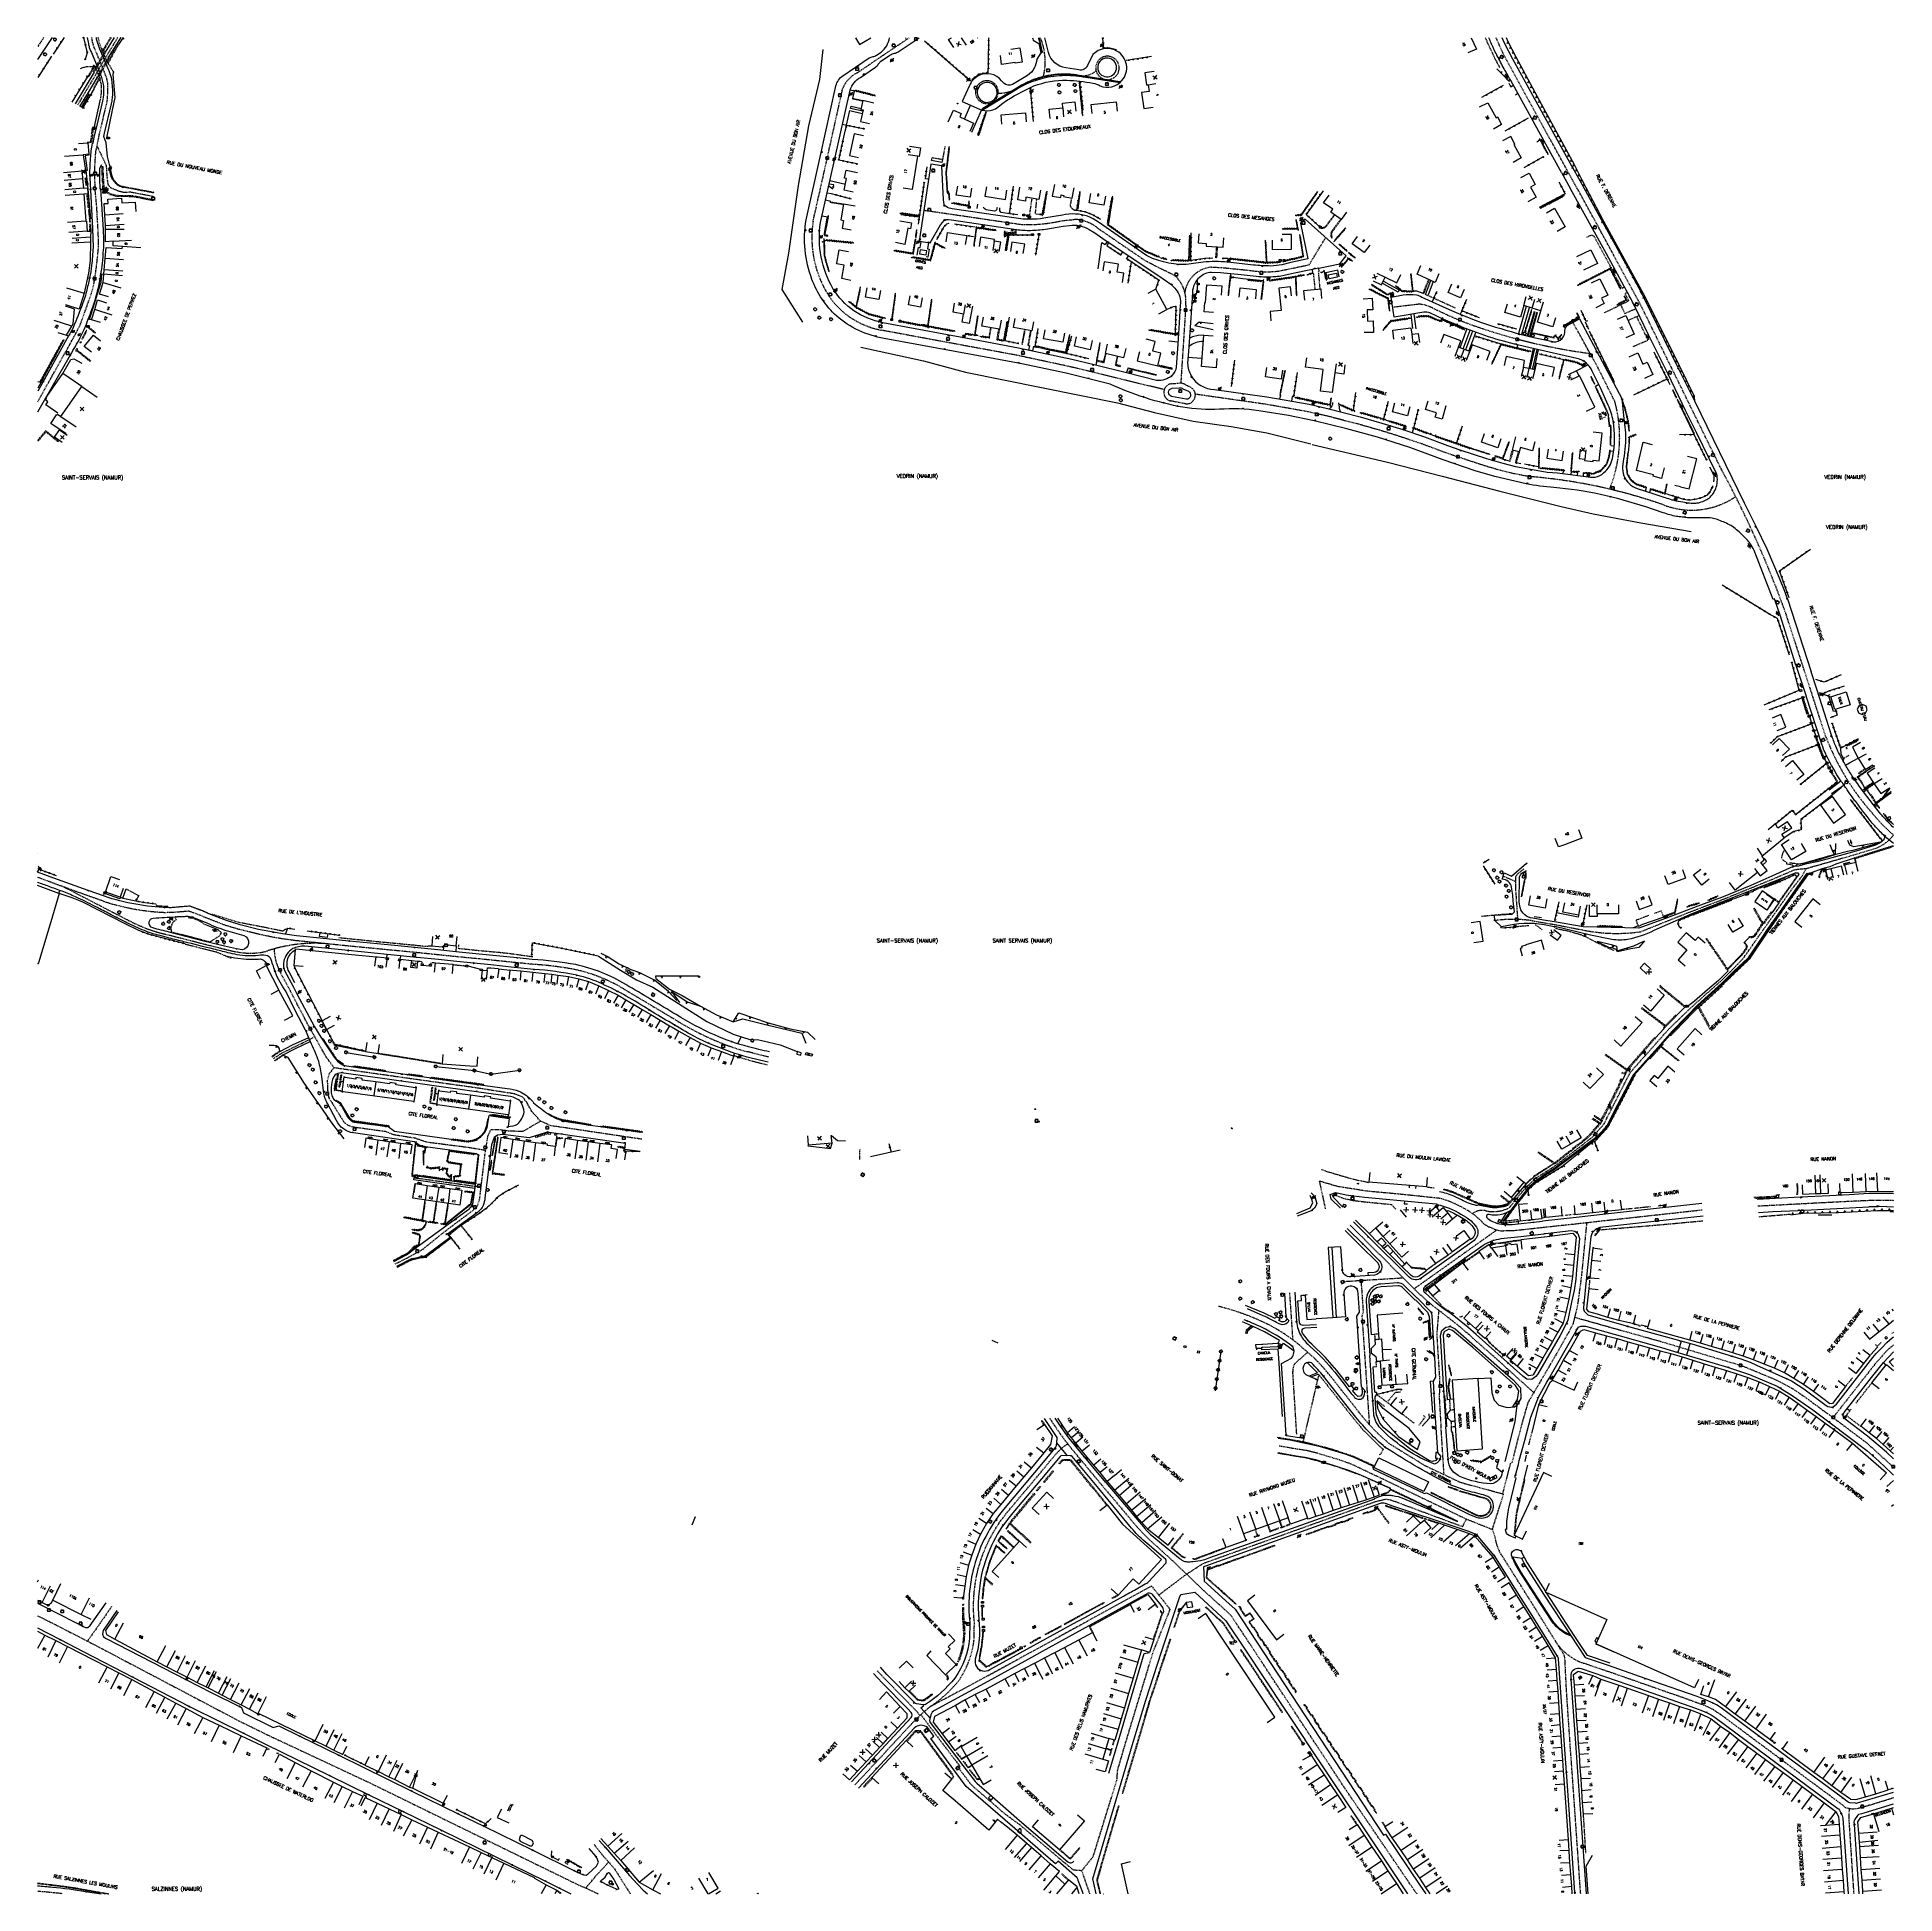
# Model space of a CAD drawing. Header units: millimetres. Extents: x 184000 to 185001, y 129000 to 130000.
import ezdxf
from ezdxf.enums import TextEntityAlignment as Align

# ---------------------------------------------------------------- set-up
doc = ezdxf.new("R2010")
doc.units = ezdxf.units.MM
doc.linetypes.add('DASHED', pattern=[0.75, 0.5, -0.25])
doc.layers.get('0').update_dxf_attribs({"linetype": 'CONTINUOUS'})
for name, color, linetype in [('W0001', 6, 'DASHED'), ('W0008', 7, 'CONTINUOUS'), ('W0100', 7, 'CONTINUOUS'), ('W0112', 1, 'DASHED'), ('W0211', 2, 'CONTINUOUS'), ('W0300', 7, 'CONTINUOUS'), ('W0302', 3, 'CONTINUOUS'), ('W0310', 3, 'CONTINUOUS'), ('W0322', 7, 'CONTINUOUS'), ('W0330', 7, 'CONTINUOUS'), ('W0334', 7, 'CONTINUOUS'), ('W0400', 7, 'CONTINUOUS'), ('W0420', 7, 'CONTINUOUS'), ('W0454', 7, 'CONTINUOUS'), ('W0469', 7, 'CONTINUOUS'), ('W0471', 7, 'CONTINUOUS'), ('W0980', 7, 'CONTINUOUS'), ('W0984', 7, 'CONTINUOUS'), ('W0989', 7, 'CONTINUOUS'), ('W0991', 7, 'CONTINUOUS'), ('W1102', 7, 'CONTINUOUS'), ('W1471', 7, 'CONTINUOUS')]:
    doc.layers.add(name, color=color, linetype=linetype)
doc.styles.get("Standard").update_dxf_attribs({"font": 'romans.shx', "width": 0.85})

# ---------------------------------------------------------------- blocks, each defined once
blk = doc.blocks.new('t322o')
at = {"color": 0, "linetype": 'Continuous'}
for radius in [0.25, 0.15]:
    blk.add_circle((0, 0), radius, dxfattribs=at)
blk = doc.blocks.new('T420')
for p, q in [((0.7, 0.7), (-0.8, 0.7)), ((-0.8, 0.7), (-0.8, -0.8)), ((0.7, 0.7), (0.7, -0.8)), ((0.7, -0.8), (-0.8, -0.8))]:
    blk.add_line(p, q)
blk.add_ellipse((0, 0), major_axis=(-0.53, 0.53), ratio=1, start_param=3.926991, end_param=10.210176)
blk = doc.blocks.new('T400')
for p, q in [((-0.15, 0.3), (0.15, 0.3)), ((-0.15, -0.25), (-0.15, 0.3)), ((-0.15, 0.15), (0.15, 0.15)), ((-0.15, 0), (0.15, 0)), ((0.15, 0.3), (0.15, -0.25)), ((-0.15, -0.15), (0.15, -0.15)), ((-0.15, -0.25), (-0.15, -0.3)), ((-0.15, -0.3), (0.15, -0.3)), ((0.15, -0.3), (0.15, -0.25))]:
    blk.add_line(p, q)
blk = doc.blocks.new('t991o')
at = {"color": 0, "linetype": 'Continuous'}
for p, q in [((-1, 1), (1, -1)), ((-1, -1), (1, 1))]:
    blk.add_line(p, q, dxfattribs=at)
blk = doc.blocks.new('t310o')
at = {"color": 0, "linetype": 'Continuous'}
for centre, start, end in [((-0.5, 0.4), 216.8699, 323.1304), ((0.5, -0.4), 36.8699, 143.1303)]:
    blk.add_arc(centre, 0.625, start, end, dxfattribs=at)
blk = doc.blocks.new('t211o')
at = {"color": 0, "linetype": 'Continuous'}
for p, q in [((-0.3, 0.5), (-0.3, 0)), ((0, 1), (0, 0)), ((0.3, 0.5), (0.3, 0))]:
    blk.add_line(p, q, dxfattribs=at)
blk = doc.blocks.new('T471')
for p, q in [((-0.333334, 0.333334), (-0.333334, -0.333334)), ((-0.333334, 0.333334), (0.333334, 0.333334)), ((-0.333334, 0), (0, 0)), ((0.500001, 0.500001), (1.000002, 1.000002)), ((-0.500001, -0.500001), (-1.000002, -1.000002)), ((-0.333334, -0.333334), (0.333334, -0.333334))]:
    blk.add_line(p, q)
blk.add_ellipse((0, 0), major_axis=(0.471405, 0.471405), ratio=1, start_param=5.4977871438, end_param=11.780972451)
blk = doc.blocks.new('T300')
for p, q in [((-0.8, 0.5), (-0.9, 0.3)), ((-0.9, 0.3), (-0.9, 0.2)), ((-0.9, 0.2), (-0.7, 0.1)), ((-0.7, 0.6), (-0.8, 0.5)), ((-0.8, -0.1), (-0.7, 0.1)), ((-0.6, 0.7), (-0.7, 0.6)), ((-0.7, 0.1), (-0.7, 0.1)), ((-0.5, 0.7), (-0.6, 0.7)), ((-0.3, 0.6), (-0.5, 0.7)), ((-0.3, 0.6), (-0.2, 0.7)), ((-0.2, 0.6), (-0.3, 0.6)), ((-0.2, 0.7), (-0.1, 0.8)), ((-0.1, 0.8), (0.1, 0.8)), ((0.1, 0.8), (0.2, 0.7)), ((0.2, 0.7), (0.3, 0.6)), ((0.3, 0.6), (0.4, 0.5)), ((0.5, 0.5), (0.3, 0.5)), ((0.4, 0.5), (0.4, 0.5)), ((0.6, 0.4), (0.5, 0.5)), ((0.6, 0.4), (0.7, 0.3)), ((0.7, 0.3), (0.7, 0.2)), ((0.7, 0.2), (0.7, 0.1)), ((0.7, 0.1), (0.7, -0.2)), ((-0.8, -0.2), (-0.8, -0.1)), ((-0.7, -0.3), (-0.8, -0.2)), ((-0.8, -0.2), (-0.8, -0.2)), ((-0.7, -0.4), (-0.7, -0.3)), ((-0.5, -0.5), (-0.7, -0.4)), ((-0.4, -0.5), (-0.5, -0.5)), ((-0.4, -0.5), (-0.3, -0.5)), ((-0.3, -0.5), (-0.3, -0.4)), ((-0.3, -0.6), (-0.3, -0.5)), ((-0.3, -0.5), (-0.3, -0.5)), ((-0.2, -0.7), (-0.3, -0.6)), ((-0.1, -0.8), (-0.2, -0.7)), ((0.1, -0.8), (-0.1, -0.8)), ((0.2, -0.7), (0.1, -0.8)), ((0.3, -0.5), (0.2, -0.5)), ((0.3, -0.6), (0.2, -0.7)), ((0.2, -0.7), (0.2, -0.7)), ((0.5, -0.4), (0.3, -0.5)), ((0.3, -0.5), (0.3, -0.6)), ((0.3, -0.5), (0.3, -0.5)), ((0.6, -0.3), (0.5, -0.4)), ((0.7, -0.2), (0.6, -0.3)), ((0.6, -0.3), (0.6, -0.3))]:
    blk.add_line(p, q)
blk = doc.blocks.new('t112o')
at = {"color": 0, "linetype": 'Continuous'}
for p, q in [((-0.5, 0.5), (0.5, 0.5)), ((-0.5, -0.5), (-0.5, 0.5)), ((0.5, 0.5), (0.5, -0.5)), ((0.5, -0.5), (-0.5, -0.5))]:
    blk.add_line(p, q, dxfattribs=at)
blk = doc.blocks.new('T454')
for p, q in [((-0.25, 0.25), (0.25, -0.25)), ((-0.25, -0.25), (0.25, 0.25)), ((0.75, 0.75), (0.375, 0.375)), ((-0.375, -0.375), (-0.75, -0.75))]:
    blk.add_line(p, q)
blk.add_ellipse((0, 0), major_axis=(0.354, 0.354), ratio=1, start_param=5.49778714, end_param=11.78097245)
blk = doc.blocks.new('T1471')
at = {"color": 0, "linetype": 'Continuous', "flags": 128}
blk.add_lwpolyline([(-0.75, -0.5), (-0.75, 0.5), (0.75, 0.5), (0.75, -0.5), (-0.75, -0.5)], dxfattribs=at)
blk = doc.blocks.new('T469')
at = {"color": 0, "linetype": 'Continuous', "flags": 128}
for points in [[(-0.4, 0.4), (0.4, -0.4)], [(-0.4, -0.4), (0.4, 0.4)]]:
    blk.add_lwpolyline(points, dxfattribs=at)
at = {"color": 0, "linetype": 'Continuous'}
blk.add_circle((0, 0), 0.5, dxfattribs=at)

msp = doc.modelspace()

# ---------------------------------------------------------------- linework, layer by layer
at = {"layer": 'W0001'}
for p, q in [((184690.6, 129384.1), (184693.9, 129369.1)), ((184783.9, 129196.3), (184785.3, 129192.1))]:
    msp.add_line(p, q, dxfattribs=at)
at = {"layer": 'W0001', "flags": 128}
for points in [[(184003.4, 130000.1), (184000.1, 129995.2)], [(184000.1, 129803.8), (184019.2, 129838), (184022.9, 129845), (184029.1, 129862.3), (184030.4, 129867.5), (184030.9, 129870.3), (184031.8, 129876.9), (184031.9, 129878.2), (184032.1, 129879.3), (184032.8, 129886.4), (184032.9, 129890.2), (184032.6, 129896.9), (184031.9, 129909.2), (184031.1, 129917.7), (184030.9, 129924.3), (184030.8, 129926.5), (184030.8, 129929.4), (184031.4, 129938.4), (184033.6, 129949.2), (184037.4, 129965.1), (184037.7, 129966.7), (184037.7, 129967.4), (184037.9, 129970.4), (184037.9, 129972), (184037.9, 129972.6), (184037.8, 129975.7), (184037.3, 129978.3), (184035.9, 129981.9), (184031.5, 129992.5), (184030.2, 129995.6), (184029.7, 129997.5), (184029.3, 130000), (184029.3, 130000.1)], [(184043.2, 130000.1), (184038.2, 129991.9), (184033.5, 129984), (184031.2, 129979.9), (184026.5, 129972), (184021.5, 129963.6)], [(184031.9, 129941.8), (184036.8, 129931.7), (184037, 129930.7), (184037.2, 129928.1), (184037.3, 129925.6), (184037.7, 129922.4), (184037.9, 129921.2), (184038.1, 129920.7), (184038.9, 129919.7), (184039.9, 129919), (184043.4, 129917.5), (184046.3, 129916.8), (184050.1, 129916.9), (184062.4, 129914.6)], [(184927, 129370.6), (184948.1, 129371.7), (184972.9, 129373), (184986.2, 129373.6), (184996.7, 129373.7), (185000, 129373.6)], [(184573.7, 129219.9), (184592.3, 129197.8), (184597.1, 129192.6), (184612.4, 129178.7), (184619.1, 129172.2), (184628.1, 129178)], [(184628.1, 129178), (184721.8, 129211.6), (184726.4, 129212.6), (184728.9, 129212.3)], [(184600.3, 129165.7), (184604.2, 129160.9), (184610.2, 129153.3), (184600.9, 129129.9), (184586, 129080.8), (184581.8, 129066.3), (184581.4, 129061.1), (184568.6, 129019.8), (184562.6, 129012.4), (184558.3, 129012.7), (184552.5, 129017.4), (184529.5, 129037), (184521.5, 129042.8), (184503.2, 129058.6), (184496.4, 129067.6), (184496.4, 129067.6)], [(184600.3, 129165.7), (184594.4, 129162.6), (184565.5, 129146.7), (184534.4, 129129.6)], [(184743.4, 129000), (184742.7, 129000.6), (184704.1, 129057.3), (184648.3, 129142.1), (184642.8, 129150.3), (184626.9, 129164.7), (184619.1, 129172.2), (184604.2, 129160.9)], [(184534.4, 129129.6), (184514.3, 129118.6), (184480.7, 129100.6)], [(184476, 129096.5), (184484, 129085.7), (184497.3, 129068.3)], [(184562.6, 129012.4), (184566.9, 129000)]]:
    msp.add_lwpolyline(points, dxfattribs=at)
at = {"layer": 'W0001'}
for points in [[(184607.1, 129810.4), (184568.4, 129819.8), (184556.5, 129822.7), (184527.7, 129828.9), (184503.3, 129833.4), (184489.7, 129835.9), (184454.7, 129842.4, -0.099899), (184437.5, 129849.6, -0.108862), (184425.4, 129862.5, -0.173956), (184417.9, 129901.1), (184425.5, 129935), (184433.9, 129972.8, -0.18796), (184441.7, 129981.1), (184455.7, 129990.6), (184469.7, 130000)], [(184607.1, 129810.4), (184568.4, 129819.8), (184556.5, 129822.7), (184527.7, 129828.9), (184503.3, 129833.4), (184489.7, 129835.9), (184454.7, 129842.4, -0.099899), (184437.5, 129849.6, -0.108862), (184425.4, 129862.5, -0.173956), (184417.9, 129901.1), (184425.5, 129935), (184433.9, 129972.8, -0.18796), (184441.7, 129981.1), (184455.7, 129990.6), (184469.7, 130000)], [(184542, 129979.1, 0.15982), (184540.4, 130000)], [(184542, 129979.1, 0.15982), (184540.4, 130000)], [(185000, 129570.5, -0.042425), (184988.5, 129582.3, -0.089563), (184963.6, 129623.3), (184942, 129689.9, 0.038652), (184906.6, 129768.8), (184864.1, 129855.5), (184840.9, 129898.3), (184824, 129929), (184803.8, 129965.7), (184789.5, 129991.9), (184785.9, 130000)], [(185000, 129570.5, -0.042425), (184988.5, 129582.3, -0.089563), (184963.6, 129623.3), (184942, 129689.9, 0.038652), (184906.6, 129768.8), (184864.1, 129855.5), (184840.9, 129898.3), (184824, 129929), (184803.8, 129965.7), (184789.5, 129991.9), (184785.9, 130000)], [(184574.4, 129989.7, 0.043722), (184573.4, 129989.2, 0.104216)], [(184574.4, 129989.7, 0.043722), (184573.4, 129989.2, 0.104216)], [(184517.8, 129970.2, 0.134629), (184526.7, 129972.2, -0.156811), (184554.1, 129980.4, -0.043687), (184560.7, 129979.7, 0.22802), (184570.4, 129982.2)], [(184517.8, 129970.2, 0.134629), (184526.7, 129972.2, -0.156811), (184554.1, 129980.4, -0.043687), (184560.7, 129979.7, 0.22802), (184570.4, 129982.2)], [(184508.1, 129975.8, 0.018756), (184507.7, 129975.5, 0.100888)], [(184508.1, 129975.8, 0.018756), (184507.7, 129975.5, 0.100888)], [(184477.6, 129907.1), (184492.6, 129904.9), (184530.8, 129899.3, 0.060458), (184552.1, 129901.4), (184558.8, 129902.1, -0.167521), (184571.4, 129897.3), (184596.1, 129880.4, 0.017409), (184612.8, 129872, -0.229307), (184618.7, 129855.7), (184616, 129813.9)], [(184477.6, 129907.1), (184492.6, 129904.9), (184530.8, 129899.3, 0.060458), (184552.1, 129901.4), (184558.8, 129902.1, -0.167521), (184571.4, 129897.3), (184596.1, 129880.4, 0.017409), (184612.8, 129872, -0.229307), (184618.7, 129855.7), (184616, 129813.9)], [(184618.2, 129862.8, -0.345531), (184632.5, 129876.4, -0.003674), (184632.5, 129876.4), (184637.7, 129876.2), (184648.9, 129875.1), (184656.9, 129874.2, 0.049146), (184666.9, 129874.1, 0.024527), (184670.3, 129874.6), (184677.6, 129876.1), (184685.2, 129877.7), (184694.1, 129892.3)], [(184618.2, 129862.8, -0.345531), (184632.5, 129876.4, -0.003674), (184632.5, 129876.4), (184637.7, 129876.2), (184648.9, 129875.1), (184656.9, 129874.2, 0.049146), (184666.9, 129874.1, 0.024527), (184670.3, 129874.6), (184677.6, 129876.1), (184685.2, 129877.7), (184694.1, 129892.3)], [(184730.2, 129854.9), (184743.8, 129856.5, -0.106354), (184751.6, 129854.4), (184758.9, 129851, 0.023554), (184773.6, 129845, 0.0528), (184836.5, 129829.9, 0.0528)], [(184730.2, 129854.9), (184743.8, 129856.5, -0.106354), (184751.6, 129854.4), (184758.9, 129851, 0.023554), (184773.6, 129845, 0.0528), (184836.5, 129829.9, 0.0528)], [(184847.1, 129756.8, 0.164048), (184849.9, 129804), (184840.9, 129822), (184827.3, 129846.7)], [(184847.1, 129756.8, 0.164048), (184849.9, 129804), (184840.9, 129822), (184827.3, 129846.7)], [(184876.4, 129748.2, 0.06547), (184803.2, 129763.6), (184795.6, 129765.1), (184788.5, 129766.8), (184779.6, 129769.4), (184765.1, 129774.2), (184758.4, 129776.5), (184746.1, 129781.1), (184734.5, 129785), (184723.3, 129788.5), (184711.7, 129791.8), (184694.2, 129796.3), (184684.4, 129798.5), (184661.7, 129802.5), (184623.9, 129807.9)], [(184876.4, 129748.2, 0.06547), (184803.2, 129763.6), (184795.6, 129765.1), (184788.5, 129766.8), (184779.6, 129769.4), (184765.1, 129774.2), (184758.4, 129776.5), (184746.1, 129781.1), (184734.5, 129785), (184723.3, 129788.5), (184711.7, 129791.8), (184694.2, 129796.3), (184684.4, 129798.5), (184661.7, 129802.5), (184623.9, 129807.9)], [(184876.4, 129748.2, 0.246497), (184915, 129752.8, 0.246497)], [(184876.4, 129748.2, 0.246497), (184915, 129752.8, 0.246497)], [(184785.3, 129524.3, -0.072145), (184805.6, 129524.2), (184817.5, 129522.2), (184832.4, 129519.3, 0.085445), (184863.7, 129518.3), (184890.9, 129529.2), (184907.8, 129535.6), (184935, 129546.7), (184946.7, 129551.7), (184949, 129552.1), (184953, 129552.4), (184978.6, 129559.7), (184990.8, 129563.4, 0.133545), (185000, 129570.3, 0.135402)], [(184785.3, 129524.3, -0.072145), (184805.6, 129524.2), (184817.5, 129522.2), (184832.4, 129519.3, 0.085445), (184863.7, 129518.3), (184890.9, 129529.2), (184907.8, 129535.6), (184935, 129546.7), (184946.7, 129551.7), (184949, 129552.1), (184953, 129552.4), (184978.6, 129559.7), (184990.8, 129563.4, 0.133545), (185000, 129570.3, 0.135402)], [(184394, 129450.8), (184382.4, 129453.7, -0.039841), (184363.8, 129460.3, -0.037338), (184342.7, 129471.5, -0.000143), (184315.7, 129487.6, 0.08161), (184289.4, 129498, 0.03026), (184266.3, 129500.8), (184258.3, 129501.6), (184237.7, 129503.7), (184225.1, 129504.9), (184215.5, 129505.9), (184202.9, 129507.2), (184190.2, 129508.4), (184167.6, 129510.6), (184152, 129512.2), (184139.2, 129513.5), (184131.6, 129514.5), (184126.6, 129515.4), (184118.5, 129517.1), (184108.5, 129519.6), (184101.1, 129521.8), (184092.8, 129525), (184090.5, 129525.9), (184088, 129527), (184081.6, 129529.4), (184077.2, 129529), (184071.4, 129528.6), (184070.4, 129528.7), (184069.7, 129528.7, -0.036135), (184052.5, 129530.5, -0.037528), (184035.1, 129534.9), (184026.3, 129538), (184009.8, 129544), (184000, 129547.6)], [(184800.8, 129552, 0.068586), (184796.4, 129548.1), (184796.3, 129542.3), (184797.5, 129524.9)], [(184800.8, 129552, 0.068586), (184796.4, 129548.1), (184796.3, 129542.3), (184797.5, 129524.9)], [(184156.2, 129511.8, 0.075996), (184132, 129510.2, 0.022833), (184124.2, 129508.1, -0.060832), (184117.7, 129506.9, -0.064953), (184107.8, 129507.4, -0.017424), (184102.9, 129508.4, -0.000534), (184095.3, 129510.3, -0.000252), (184079.3, 129514.4, -0.000234), (184071.3, 129516.4, -0.000381), (184066.5, 129517.6, -0.030444), (184058.1, 129520.3, -0.026531), (184048.9, 129524.5, -0.000513), (184014.3, 129542.4, -0.000153)], [(184773.2, 129366.4, -0.238236), (184780.5, 129367.9, 0.171466), (184793, 129369.6), (184796.1, 129373.5), (184802.9, 129381.5), (184807.7, 129385.8), (184817.9, 129392.3), (184832.2, 129403.3), (184838.5, 129408.3), (184844.1, 129414.9), (184849.7, 129425.9), (184858.2, 129442.5), (184879.2, 129466.1, -0.018066), (184906.7, 129491.4, 0.017177), (184919.4, 129504.4), (184928, 129516.7), (184945.4, 129541.4)], [(184135.8, 129487.3), (184130.9, 129496.4, -0.120672), (184127.5, 129509.1, -4.090382)], [(184811.3, 129358.9), (184794.8, 129357.1), (184790, 129357.1, -0.097989), (184784.1, 129358.4), (184782.3, 129359.2, -0.078512), (184779.2, 129361.1, 0.098421), (184765.6, 129370.8), (184761.7, 129372.7, 0.043977), (184754.7, 129374.8, 0.035159)], [(184728.1, 129242.7, -0.050932), (184712.7, 129258.6), (184702.6, 129271.4), (184695.2, 129280.7, 0.023031), (184688.2, 129288.4), (184678.7, 129296.7, 0.048366), (184662.9, 129306.8, 0.054365), (184636.2, 129316.5, 0.258505), (184636.2, 129316.5, 0.108505), (184636.2, 129316.5)], [(184678.5, 129247.6), (184676.4, 129281.3, -0.171472), (184677.6, 129285.8), (184684.4, 129291.7)], [(184573.7, 129219.9), (184558.6, 129238.1, -0.034591), (184545.4, 129256.2), (184545.4, 129256.2)], [(184831.5, 129000), (184831.4, 129000.9), (184828.5, 129042.9), (184826.9, 129065.7), (184826, 129077.9), (184823.8, 129110.4), (184823, 129126.9, 0.104805), (184821.8, 129129.9), (184809.1, 129150.3), (184796.8, 129170), (184788, 129183.9), (184787, 129186.2, -0.088323), (184785.3, 129192.2)], [(184845.4, 129120), (184833, 129124.2, -0.140172), (184819.5, 129133.7, 11.738273)]]:
    msp.add_lwpolyline(points, format="xyb", dxfattribs=at)
for points in [[(184467.7, 130000), (184468.3, 129999.1)], [(184467.7, 130000), (184468.3, 129999.1)], [(184789.7, 129548.3), (184796.4, 129545.4)], [(184789.7, 129548.3), (184796.4, 129545.4)], [(184945.4, 129541.4), (184951, 129548.6), (184953, 129552.4)], [(184325.6, 129406.5), (184276.6, 129413.8), (184271, 129416.3), (184266.3, 129421.5), (184263.3, 129426.9), (184261.2, 129429.3), (184257.2, 129430.9), (184237, 129434.1), (184196.2, 129439.8), (184165.1, 129444.2), (184159.8, 129445), (184155.5, 129450.9), (184145.9, 129467.9), (184140.7, 129477.8), (184135.8, 129487.3)], [(184127.1, 129449.9), (184131.2, 129452.7), (184146.2, 129460.1), (184149.3, 129461.8)], [(184159.8, 129445), (184157.2, 129442), (184156.1, 129438.3), (184156.3, 129433), (184156.8, 129429.1), (184158.2, 129426.9), (184165.2, 129415.6), (184167.2, 129414.1), (184169.3, 129413.3), (184187.3, 129410.8), (184191.8, 129409.1), (184203.4, 129407.2), (184209.5, 129405.1), (184232, 129402.2), (184241.5, 129400.6)], [(184192.7, 129339.3), (184200.2, 129343.1), (184207.1, 129346.9), (184219.7, 129357), (184234.8, 129368.3), (184237, 129370.6), (184238.2, 129374.1), (184241.1, 129398.2), (184242.7, 129408.3), (184244.3, 129411.8), (184248.3, 129411.8), (184253.7, 129411.1), (184261.6, 129410.8), (184271, 129416.3)], [(184202.9, 129385.8), (184235.3, 129381.3), (184239, 129380.9)], [(184690.6, 129384.1), (184700.5, 129381.2), (184716.3, 129378.7), (184731.6, 129377.3), (184754.8, 129374.9)], [(184811.3, 129359.1), (184818.7, 129359.9), (184828.3, 129360.9), (184843.3, 129362.6), (184885.2, 129367.2), (184897, 129368.5)], [(184707.3, 129360.2), (184745.4, 129322.3)], [(184786.3, 129357.6), (184741.7, 129325.9)], [(184834.7, 129361.6), (184831.9, 129333), (184829.8, 129317.2), (184827.4, 129307.2), (184825.4, 129303.2), (184821.2, 129295.8), (184818.2, 129290.5), (184811.3, 129278.6), (184803, 129264.5), (184799.5, 129252.2), (184794.3, 129231.9)], [(184735.9, 129331.7), (184703.5, 129329.7)], [(184713.1, 129330.3), (184713.3, 129327.8), (184714.3, 129313.4), (184713.6, 129311.3), (184715.1, 129289.8)], [(184674.6, 129323.7), (184676.3, 129298.5)], [(184806.2, 129270), (184786.3, 129288), (184771, 129301.5), (184764.9, 129306.7), (184748.9, 129319.1), (184745.6, 129322.4)], [(184755, 129314.4), (184753.9, 129301.4), (184755.4, 129277.9), (184755.3, 129266.5), (184756.2, 129251.4)], [(184828.3, 129310.6), (184874.6, 129297.6), (184918.4, 129284.5), (184936.5, 129277), (184945.3, 129272.4), (184951.4, 129268.3), (184962.7, 129260), (184969.6, 129255), (184985.9, 129242.7), (185000, 129229.8)], [(185000, 129295.7), (184995.9, 129292), (184990.2, 129285.5), (184967.5, 129256.6)], [(184715.1, 129289.8), (184717.6, 129252.9)], [(184756.1, 129251.3), (184757.7, 129225.9)], [(184733.3, 129219.4), (184707.8, 129231.5), (184701.6, 129233.7), (184689.7, 129237.3), (184683.8, 129238.8), (184678.8, 129239.5), (184669, 129241.2)], [(184728.1, 129242.7), (184747.4, 129230.8), (184766.6, 129221.7), (184789.4, 129215.5)], [(184793.6, 129232), (184789.4, 129215.5)], [(184733.3, 129219.4), (184769.9, 129201.9), (184783.9, 129196.3), (184790, 129215.4)], [(184728.9, 129212.3), (184767.9, 129197.8), (184769.9, 129201.9)], [(184000, 129149.8), (184009.6, 129145), (184021.1, 129139.1), (184032.7, 129133.1), (184108.8, 129093), (184124.3, 129085.4), (184178.7, 129059.9), (184257.6, 129021.3), (184290.6, 129005.2), (184300.2, 129000.9), (184302.1, 129000)], [(184039.9, 129154.7), (184032.4, 129143.9), (184026.9, 129136.1)], [(184475.6, 129096.1), (184470.8, 129101.3), (184456.9, 129115.4), (184452.4, 129120.3)], [(185000, 129051.6), (184987.6, 129047.8), (184980.9, 129045.9), (184978.1, 129045.5), (184974.1, 129046.3), (184972.7, 129047.7), (184969.3, 129050.3), (184961.8, 129055.8), (184936.3, 129074.7), (184918.9, 129087.6), (184907.4, 129096.2), (184902.4, 129099.5), (184898.8, 129101.2), (184893.6, 129103.1), (184888.4, 129105), (184877.2, 129108.9), (184861.5, 129114.4), (184845.4, 129120)], [(184976.1, 129045.9), (184976, 129039.6), (184977.7, 129013.4), (184978.6, 129000)], [(184299.9, 129026.5), (184305, 129020.1), (184310.5, 129014), (184319.4, 129000)], [(184295.4, 129003), (184300.7, 129009.4), (184304.3, 129013.3), (184307.8, 129017.1)], [(184013.3, 129000), (184008.9, 129000.5), (184000, 129001.3)]]:
    msp.add_lwpolyline(points, dxfattribs=at)
for points in [[(184573.4, 129989.2, 5.492241), (184577.8, 129989.9, 0.182075)], [(184573.4, 129989.2, 5.492241), (184577.8, 129989.9, 0.182075)], [(184507.7, 129975.5, 6.803084), (184511, 129976.8, 0.146992)], [(184507.7, 129975.5, 6.803084), (184511, 129976.8, 0.146992)], [(184621.3, 129811.7, -0.815794), (184618.7, 129802.7), (184610.5, 129804.3, -0.83287), (184611, 129813.6), (184615.1, 129813.9, -0.12423), (184618.3, 129813.2)], [(184621.3, 129811.7, -0.815794), (184618.7, 129802.7), (184610.5, 129804.3, -0.83287), (184611, 129813.6), (184615.1, 129813.9, -0.12423), (184618.3, 129813.2)]]:
    msp.add_lwpolyline(points, format="xyb", close=True, dxfattribs=at)
at = {"layer": 'W0001', "flags": 128}
msp.add_lwpolyline([(184440.4, 129058.6), (184449.8, 129068.7), (184470.5, 129091, -0.033237), (184480.7, 129100.6, 0.076796), (184496.3, 129114.7, 0.126342), (184504.7, 129137.4), (184504.8, 129146.3, -0.091182), (184507.1, 129175.8, -0.105379), (184522.4, 129205.4), (184539.2, 129225.4), (184548.3, 129236.4, -0.077592), (184555.1, 129242.4, -3.253986)], format="xyb", dxfattribs=at)
at = {"layer": 'W0008'}
for p, q in [((184809, 129949.5), (184793.8, 129976.9)), ((184809, 129949.5), (184793.8, 129976.9)), ((184821.1, 129927.4), (184809, 129949.5)), ((184821.1, 129927.4), (184809, 129949.5)), ((184845.4, 129883.5), (184826, 129918.6)), ((184845.4, 129883.5), (184826, 129918.6)), ((184855, 129866), (184845.4, 129883.5)), ((184855, 129866), (184845.4, 129883.5)), ((184947.5, 129662), (184938.9, 129688.9)), ((184947.5, 129662), (184938.9, 129688.9)), ((184365.5, 129000), (184368, 129001.5))]:
    msp.add_line(p, q, dxfattribs=at)
at = {"layer": 'W0008', "flags": 128}
for points in [[(184000.1, 129988.3), (184008, 130000.1)], [(184036.7, 129992.3), (184041.5, 130000.1)], [(184038.1, 129989.2), (184041.1, 129993.8), (184044.8, 129999.9), (184045, 130000.1)], [(184030.5, 129981.4), (184020.3, 129964.3)], [(184031.9, 129978.3), (184027.2, 129970.5), (184022.6, 129962.9)], [(184027.6, 129937.2), (184027.6, 129936.7), (184025.6, 129936.4), (184026.8, 129928.5), (184025.8, 129928.4)], [(184026.1, 129928.4), (184026.9, 129920.4), (184028.6, 129902.4)], [(184029.1, 129848), (184028, 129848.2), (184034.3, 129868.3), (184034.6, 129872.7), (184035.7, 129872.6)], [(184015.7, 129839.7), (184016.7, 129839.3)], [(184010.9, 129797.7), (184004.5, 129802.2), (184005.6, 129803.9), (184004.4, 129804.8), (184005.1, 129806.7), (184013.7, 129819.1)], [(184130.5, 129453.7), (184137.3, 129457.3), (184146.1, 129461.4)], [(184147.1, 129459.2), (184138.9, 129455.3), (184131.9, 129451.7)], [(184235.7, 129380), (184202.7, 129384.7), (184203.1, 129387), (184235.9, 129382.4)], [(185000, 129377.1), (185000, 129377.1), (184999.7, 129377.2), (184999.5, 129377.2), (184999.2, 129377.2), (184999, 129377.2), (184998.7, 129377.2), (184998.5, 129377.2), (184998.2, 129377.2), (184998, 129377.2), (184997.7, 129377.2), (184997.5, 129377.2), (184997.2, 129377.2), (184997, 129377.2), (184996.7, 129377.2), (184996.5, 129377.2), (184996.2, 129377.2), (184995.9, 129377.2), (184995.7, 129377.2), (184995.4, 129377.2), (184995.2, 129377.2), (184994.9, 129377.3), (184994.7, 129377.3), (184994.4, 129377.3), (184994.2, 129377.3), (184993.9, 129377.3), (184993.7, 129377.3), (184993.4, 129377.3), (184993.2, 129377.3), (184992.9, 129377.3), (184992.6, 129377.3), (184992.4, 129377.3), (184992.1, 129377.3), (184991.9, 129377.3), (184991.6, 129377.3), (184991.4, 129377.3), (184991.1, 129377.3), (184990.8, 129377.3), (184990.6, 129377.3), (184990.3, 129377.3), (184990.1, 129377.3), (184989.8, 129377.3), (184989.5, 129377.3), (184989.3, 129377.3), (184989.1, 129377.3), (184988.8, 129377.3), (184988.6, 129377.3), (184988.3, 129377.3), (184988.1, 129377.3), (184987.9, 129377.2), (184987.6, 129377.2), (184987.4, 129377.2), (184987.1, 129377.2), (184986.9, 129377.2), (184986.7, 129377.2), (184976.2, 129376.6), (184965.5, 129376.1), (184949.9, 129375.3), (184936.5, 129374.6), (184926.6, 129374)], [(184927.3, 129367.1), (184935, 129367.5), (184948.7, 129368.2), (184986.8, 129370.1), (184987.1, 129370.2), (184987.3, 129370.2), (184987.6, 129370.2), (184987.9, 129370.2), (184988.1, 129370.2), (184988.4, 129370.2), (184988.6, 129370.3), (184988.9, 129370.3), (184989.1, 129370.3), (184989.4, 129370.3), (184989.6, 129370.3), (184989.9, 129370.3), (184990.1, 129370.3), (184990.4, 129370.3), (184990.7, 129370.3), (184990.9, 129370.3), (184991.2, 129370.3), (184991.5, 129370.3), (184991.7, 129370.4), (184992, 129370.4), (184992.3, 129370.4), (184992.5, 129370.4), (185000, 129370.1)], [(184202.7, 129342.1), (184202.6, 129342.3), (184201.5, 129342), (184193.4, 129337.9)], [(184570.4, 129000), (184569.1, 129005.7), (184568.6, 129008.1), (184586.3, 129067.7), (184589.9, 129079.8), (184597.1, 129104.3), (184605.7, 129130.4), (184613.6, 129154.3), (184615.4, 129159.7), (184616.1, 129161.3), (184623.5, 129162.5), (184640.3, 129147.1), (184651.2, 129130.7), (184671.4, 129100.4), (184682.9, 129083.1), (184682.8, 129082.9), (184738.2, 129000)], [(184577.2, 129065), (184582.2, 129081.8), (184587.6, 129100.2), (184596.2, 129129.4), (184599.2, 129130)]]:
    msp.add_lwpolyline(points, dxfattribs=at)
for points in [[(184026.8, 130000.1, 0.007672), (184027.4, 129996.8, 0.036551), (184027.9, 129994.7, 0.020643), (184029.4, 129991.1), (184033.7, 129980.7, -0.032086), (184034.7, 129977.8, -0.032086), (184035.4, 129974.9, -0.048391), (184035.6, 129970.3, -0.048391), (184035, 129965.8), (184031.2, 129949.9), (184030.4, 129946.5), (184029.8, 129943), (184029.4, 129943.1, 0.011609), (184028.8, 129939.1, 0.011609), (184028.4, 129935, 0.01466), (184028.1, 129929.8, 0.01466), (184028.1, 129924.7), (184029.7, 129897.2), (184029.9, 129887, -0.017404), (184029.1, 129877.3, -0.024754), (184028, 129870.5, -0.0017), (184026.4, 129863.3, -0.010228), (184026.1, 129862.1, -0.022942), (184024.8, 129858.1, -0.007127), (184020, 129845.7, -0.022124), (184019.2, 129843.8, -0.0085), (184016.7, 129839.3), (184001.8, 129812.5), (184000.1, 129809.5)], [(184038.9, 129930.9), (184037.7, 129936), (184037, 129943.3), (184035.7, 129946.8), (184036, 129948.5), (184039.8, 129964.4, 0.020722), (184040.4, 129967.4, 0.038649), (184040.5, 129969, 0.014515), (184040.5, 129972.2, 0.010988), (184040.2, 129976.4, 0.04998), (184039.6, 129979, 0.029733), (184038.1, 129983.2), (184033.6, 129993.9, -0.028724), (184032.1, 129998.1, -0.041101), (184031.7, 130000.1, -0.041101)], [(184000.1, 129798.5), (184017.7, 129829.1, 0.016971), (184023, 129838.4, 0.027374), (184025.8, 129844.4, 0.001594), (184029.8, 129854.8, 0.015237), (184030.2, 129855.9, 0.005428), (184031.5, 129860.2, 0.010023), (184032.1, 129862.6, 0.007897), (184033, 129866.2, 0.007669), (184033.7, 129870, 0.007496), (184034.3, 129873.6, 0.006544), (184034.9, 129877.7, 0.010524), (184035, 129878.4, 0.001134), (184035.6, 129885.7, 0.022268), (184035.7, 129889.8, 0.013391), (184035.5, 129896.5), (184034.2, 129918.5), (184033.8, 129918.5), (184033.6, 129923.9), (184033.5, 129928.9), (184033.6, 129929.8), (184034.7, 129931.6)], [(184191.9, 129340.7), (184198.8, 129344.3), (184203.3, 129347.7), (184231.9, 129368.4, 0.125), (184234.2, 129370.9, 0.0598), (184234.8, 129373), (184235.6, 129378.9), (184237.6, 129396.2, 0.1938), (184237.3, 129398.2, 0.0883), (184236.6, 129398.7), (184209.1, 129402.4), (184205.8, 129403.1), (184203.1, 129405.2), (184170.2, 129409.9, -0.251291), (184161.1, 129416.7), (184156.3, 129425.7, -0.0313), (184155.1, 129428.1, -0.0384), (184154.3, 129431.2), (184153.2, 129440.3, 0.0314), (184151.5, 129448.5, 0.0314), (184147.7, 129457.7), (184144.7, 129464.5), (184144.4, 129465.3), (184138.6, 129476.3), (184133.8, 129486.3)], [(184137.9, 129488.4), (184139.8, 129484.9), (184149.2, 129467), (184152.7, 129461.6), (184159.1, 129451.8, 0.0885), (184162.7, 129447.7, 0.1237), (184166.5, 129446.1), (184196.9, 129441.7), (184241.2, 129435.5), (184253.1, 129433.9, -0.0536), (184259.4, 129432.4, -0.0647), (184262.9, 129430.5, -0.0488), (184267.3, 129426.2, 0.0214), (184274.7, 129420.4, 0.0391), (184283.7, 129416.2), (184299.3, 129413.9), (184326.1, 129410.3)], [(184324.7, 129400), (184316.5, 129401), (184316.9, 129404.2), (184275.7, 129410.2), (184274.5, 129410.2), (184273.6, 129410), (184264.9, 129407.2), (184250.8, 129409.1), (184247.8, 129408.7), (184246, 129407.4), (184244.7, 129403.5), (184242.6, 129387.3), (184241.1, 129374.9, -0.0648), (184240.1, 129370.9, -0.1293), (184237, 129367.1), (184220.9, 129355.4), (184222.3, 129353.5), (184209, 129343.7), (184207, 129343.1)], [(184719.6, 129228.8), (184747.3, 129215.6), (184748.5, 129216), (184771.3, 129204.6, 0.0697), (184776.5, 129202.6, 0.1235), (184780.1, 129202.7, 0.1786), (184783.6, 129205.5, 0.0922), (184784.4, 129207.7, 0.094), (184784.4, 129210, 0.1625), (184782.5, 129213.3, 0.1161), (184778, 129215.1, -0.0093), (184767.9, 129217.9), (184762.1, 129219.9, -0.028869), (184726.2, 129240.5)], [(184533.1, 129131.8), (184560.1, 129146.7), (184564.6, 129149.1), (184585.2, 129160.4, 0.0009), (184591.9, 129164.1), (184596.9, 129166.9, 0.079), (184598.6, 129168), (184607.8, 129177.9, 0.1425), (184608.2, 129178.8, 0.2529), (184607.9, 129180.1), (184598.9, 129187.9, -0.0039), (184594.7, 129191.5, -0.024), (184591.2, 129195, -0.0104), (184587.8, 129199), (184571.8, 129218.3)], [(184575.6, 129221.5), (184596.8, 129196.6, 0.0174), (184598, 129195.2, 0.0286), (184599.6, 129193.8), (184615.7, 129180.5, 0.0407), (184617, 129179.5, 0.1153), (184619.5, 129178.9, 0.0395), (184622.5, 129179, 0.0403), (184628, 129179.9, 0.0211), (184631.6, 129181.1), (184652, 129188.4), (184720.6, 129212.8), (184720.6, 129213.1, -0.0192), (184723.7, 129214.2, -0.0873), (184727.8, 129214.8, -0.0064), (184728.2, 129214.8, -0.0121), (184730.2, 129214.5, -0.0677), (184736.1, 129213), (184758.4, 129203.4), (184765.1, 129200.5)], [(184796.6, 129224), (184792.8, 129208.4, 0.0135), (184792.2, 129205.8, 0.0335), (184791.6, 129200.5, 0.0076), (184791.5, 129196.3), (184791, 129196.4, 0.007901), (184791, 129196.3)], [(184776.3, 129192.4), (184774.9, 129193.8), (184770.6, 129195.4), (184763.9, 129197.7), (184730.9, 129208.6), (184726.3, 129210.2, 0.0649), (184724.9, 129210.5, 0.0997), (184723, 129210.1), (184629.4, 129176.5), (184628.2, 129176.1), (184628.6, 129168.4), (184630.2, 129167), (184640.3, 129157.9), (184645.4, 129153.4), (184725.3, 129031.5), (184726.4, 129032.1), (184744.9, 129004.6), (184748.1, 129000)], [(184606.5, 129151, 0.0591), (184606.8, 129152.3, 0.0938), (184606.5, 129153.7, 0.0947), (184606, 129154.7), (184604.7, 129156.3), (184600.8, 129161.3, 0.1592), (184599.9, 129161.8, 0.1244), (184598.4, 129161.9, 0.0861), (184597.6, 129161.5), (184596.8, 129161), (184566.4, 129144.3), (184541.3, 129130.5), (184535.6, 129127.3)], [(184563.4, 129000), (184563.2, 129000.6), (184560.8, 129007.2, 0.125), (184560.1, 129008.6), (184549.9, 129017.5), (184548.6, 129016.1), (184541.9, 129021.8), (184530.5, 129031.7), (184500.3, 129057.7), (184494.3, 129066)], [(184498.5, 129069.1), (184505.3, 129060.4), (184506.2, 129059.5), (184512.7, 129053.8), (184529.1, 129039.5), (184555.2, 129017.2, 0.1734), (184556.5, 129016.7, 0.2155), (184558.2, 129017.4), (184558.4, 129017.6)], [(184000, 129004.3, -0.0047), (184008, 129003.6, -0.0124), (184025.9, 129001.3), (184034.3, 129000, -0.013575)]]:
    msp.add_lwpolyline(points, format="xyb", dxfattribs=at)
at = {"layer": 'W0008'}
for points in [[(184875.9, 129744.1), (184866.6, 129747.2, 0.022882), (184842.1, 129753.9, 0.032904), (184817.1, 129757.6, -0.02993), (184802.1, 129759.7), (184785.3, 129763.5), (184774.6, 129766.7), (184757.4, 129772.6), (184739.4, 129779.2), (184722, 129784.7), (184705.5, 129789.2), (184687.9, 129793.6), (184674, 129796.4), (184658.1, 129799, 0.054522), (184636.8, 129799.8, -0.053076), (184617.1, 129800.9, -0.062447), (184577.9, 129813.4), (184554.3, 129819.2), (184529.4, 129824.5), (184504.1, 129829.2), (184456.2, 129838, -0.137741), (184430.6, 129850, -0.119192), (184417.3, 129869.8, -0.12906), (184414.1, 129901.9), (184421.8, 129936.5), (184430, 129973.2, -0.18894), (184433.4, 129979.1), (184448.1, 129989.1, -0.079977), (184450.2, 129989.8, 0.082022), (184452.1, 129990.6), (184454.6, 129992.3, 0.198076), (184459, 130000, 0.06443)], [(184875.9, 129744.1), (184866.6, 129747.2, 0.022882), (184842.1, 129753.9, 0.032904), (184817.1, 129757.6, -0.02993), (184802.1, 129759.7), (184785.3, 129763.5), (184774.6, 129766.7), (184757.4, 129772.6), (184739.4, 129779.2), (184722, 129784.7), (184705.5, 129789.2), (184687.9, 129793.6), (184674, 129796.4), (184658.1, 129799, 0.054522), (184636.8, 129799.8, -0.053076), (184617.1, 129800.9, -0.062447), (184577.9, 129813.4), (184554.3, 129819.2), (184529.4, 129824.5), (184504.1, 129829.2), (184456.2, 129838, -0.137741), (184430.6, 129850, -0.119192), (184417.3, 129869.8, -0.12906), (184414.1, 129901.9), (184421.8, 129936.5), (184430, 129973.2, -0.18894), (184433.4, 129979.1), (184448.1, 129989.1, -0.079977), (184450.2, 129989.8, 0.082022), (184452.1, 129990.6), (184454.6, 129992.3, 0.198076), (184459, 130000, 0.06443)], [(184690.4, 129875.8), (184701.7, 129878.1), (184705.1, 129882.4), (184683, 129902.2), (184680.6, 129900), (184684.5, 129880.8), (184675.4, 129878.8), (184670.5, 129877.7, -0.051738), (184664.5, 129877, -0.028725), (184655.2, 129877.5), (184641.3, 129879, 0.06034), (184628, 129879), (184621.7, 129878.1, -0.065673), (184610.9, 129878.3, -0.036662), (184605.4, 129879.6, -0.013551), (184600.7, 129881.1), (184597.6, 129882.7), (184575.9, 129897.7), (184571.7, 129900.6, 0.15573), (184559.3, 129905, 0.065675), (184552.2, 129904.4), (184542.2, 129902.7, -0.038685), (184535, 129902.2, -0.015519), (184531.1, 129902.3), (184526.1, 129902.9), (184492.9, 129907.8, -0.10296), (184489.6, 129909, -0.156548), (184488.6, 129910.2), (184488.2, 129912.7), (184487.3, 129931), (184481.4, 129931.9), (184475.1, 129890.4), (184481, 129889.4), (184486.6, 129899.1), (184487.8, 129900.7, -0.265349), (184490.9, 129902), (184492.4, 129901.9), (184527.5, 129896.7, 0.046781), (184535.1, 129896.2, 0.032571), (184543.1, 129896.9), (184552.6, 129898.5), (184556.1, 129898.9, -0.168272), (184566.7, 129896.7), (184569.7, 129894.8), (184574, 129891.9), (184606.6, 129870.1), (184610.7, 129867.2, -0.041158), (184613.4, 129864.4, -0.214165), (184615.7, 129855.9), (184615.1, 129846.4), (184614.8, 129840.7), (184614.4, 129834.9), (184613.5, 129822.5, -0.183281), (184611.3, 129818.1, -0.225165), (184602.9, 129815.4), (184586.8, 129819.5), (184569.4, 129823.7), (184557.4, 129826.7), (184528.5, 129832.8), (184504, 129837.4), (184490.4, 129839.9), (184455.5, 129846.4, -0.099707), (184439.8, 129852.9, -0.108758), (184428.8, 129864.6, -0.173308), (184421.9, 129900.4), (184429.4, 129934.1), (184437.8, 129971.8, -0.190553), (184443.4, 129978.6), (184451.5, 129984.2, 0.115292), (184453, 129985.7, -0.074313), (184454.3, 129987.2), (184459.3, 129990.6, -0.099784), (184461.8, 129991.6, 0.056841), (184463.8, 129992.4), (184475.1, 130000)], [(184690.4, 129875.8), (184701.7, 129878.1), (184705.1, 129882.4), (184683, 129902.2), (184680.6, 129900), (184684.5, 129880.8), (184675.4, 129878.8), (184670.5, 129877.7, -0.051738), (184664.5, 129877, -0.028725), (184655.2, 129877.5), (184641.3, 129879, 0.06034), (184628, 129879), (184621.7, 129878.1, -0.065673), (184610.9, 129878.3, -0.036662), (184605.4, 129879.6, -0.013551), (184600.7, 129881.1), (184597.6, 129882.7), (184575.9, 129897.7), (184571.7, 129900.6, 0.15573), (184559.3, 129905, 0.065675), (184552.2, 129904.4), (184542.2, 129902.7, -0.038685), (184535, 129902.2, -0.015519), (184531.1, 129902.3), (184526.1, 129902.9), (184492.9, 129907.8, -0.10296), (184489.6, 129909, -0.156548), (184488.6, 129910.2), (184488.2, 129912.7), (184487.3, 129931), (184481.4, 129931.9), (184475.1, 129890.4), (184481, 129889.4), (184486.6, 129899.1), (184487.8, 129900.7, -0.265349), (184490.9, 129902), (184492.4, 129901.9), (184527.5, 129896.7, 0.046781), (184535.1, 129896.2, 0.032571), (184543.1, 129896.9), (184552.6, 129898.5), (184556.1, 129898.9, -0.168272), (184566.7, 129896.7), (184569.7, 129894.8), (184574, 129891.9), (184606.6, 129870.1), (184610.7, 129867.2, -0.041158), (184613.4, 129864.4, -0.214165), (184615.7, 129855.9), (184615.1, 129846.4), (184614.8, 129840.7), (184614.4, 129834.9), (184613.5, 129822.5, -0.183281), (184611.3, 129818.1, -0.225165), (184602.9, 129815.4), (184586.8, 129819.5), (184569.4, 129823.7), (184557.4, 129826.7), (184528.5, 129832.8), (184504, 129837.4), (184490.4, 129839.9), (184455.5, 129846.4, -0.099707), (184439.8, 129852.9, -0.108758), (184428.8, 129864.6, -0.173308), (184421.9, 129900.4), (184429.4, 129934.1), (184437.8, 129971.8, -0.190553), (184443.4, 129978.6), (184451.5, 129984.2, 0.115292), (184453, 129985.7, -0.074313), (184454.3, 129987.2), (184459.3, 129990.6, -0.099784), (184461.8, 129991.6, 0.056841), (184463.8, 129992.4), (184475.1, 130000)], [(184536.2, 130000, -0.005163), (184536.5, 129998.7), (184539.5, 129996.8), (184540.6, 129991.9), (184538.4, 129988.5, -0.241176), (184533.5, 129979.7), (184525.3, 129974.8, -0.282492), (184520.8, 129975.3), (184519.5, 129976.8, 0.364204), (184506.8, 129979.4, 0.17254), (184502.2, 129974.2), (184498.3, 129965.7), (184507.5, 129961.5, 0.302611), (184518.6, 129963.5), (184520.2, 129964.8, -0.046972), (184536.9, 129974, -0.096282), (184554.6, 129977.1, -0.040318), (184568.7, 129975.5, -0.128433), (184572.5, 129974.1, 0.32439), (184584.3, 129976.9, 0.475244), (184581.6, 129992.8, 0.350341), (184568.7, 129990.9), (184565.8, 129985.1, -0.386071), (184561.1, 129982.7), (184554.1, 129983.7, -0.298552), (184544.7, 129992.1), (184542.8, 130000)], [(184536.2, 130000, -0.005163), (184536.5, 129998.7), (184539.5, 129996.8), (184540.6, 129991.9), (184538.4, 129988.5, -0.241176), (184533.5, 129979.7), (184525.3, 129974.8, -0.282492), (184520.8, 129975.3), (184519.5, 129976.8, 0.364204), (184506.8, 129979.4, 0.17254), (184502.2, 129974.2), (184498.3, 129965.7), (184507.5, 129961.5, 0.302611), (184518.6, 129963.5), (184520.2, 129964.8, -0.046972), (184536.9, 129974, -0.096282), (184554.6, 129977.1, -0.040318), (184568.7, 129975.5, -0.128433), (184572.5, 129974.1, 0.32439), (184584.3, 129976.9, 0.475244), (184581.6, 129992.8, 0.350341), (184568.7, 129990.9), (184565.8, 129985.1, -0.386071), (184561.1, 129982.7), (184554.1, 129983.7, -0.298552), (184544.7, 129992.1), (184542.8, 130000)], [(184793.8, 129976.9, -0.002758), (184791.4, 129981.2, -0.005695), (184790.2, 129983.3, -0.000222), (184786.5, 129990.3, -0.004325), (184786.3, 129990.7, -0.004194), (184784.7, 129993.9, -0.007634), (184783.9, 129995.7, -0.001052), (184783.8, 129995.8, -0.000044), (184782.7, 129998.5, -0.001737), (184782, 130000, -0.001307)], [(184793.8, 129976.9, -0.002758), (184791.4, 129981.2, -0.005695), (184790.2, 129983.3, -0.000222), (184786.5, 129990.3, -0.004325), (184786.3, 129990.7, -0.004194), (184784.7, 129993.9, -0.007634), (184783.9, 129995.7, -0.001052), (184783.8, 129995.8, -0.000044), (184782.7, 129998.5, -0.001737), (184782, 130000, -0.001307)], [(184690.4, 129875.8), (184690.4, 129875.8), (184678.2, 129873.3), (184670.8, 129871.7, -0.024693), (184667.2, 129871.2, -0.049154), (184656.6, 129871.3), (184648.6, 129872.2), (184637.5, 129873.3), (184632.5, 129873.5, 0.201366), (184626.1, 129870.8, 0.214231), (184622.3, 129862.9), (184621.9, 129856.8), (184620.1, 129831), (184620, 129829), (184619.7, 129824.5, 0.123402), (184621.6, 129817.9, 0.259124), (184634.1, 129810.4), (184643.2, 129809.2), (184662.3, 129806.5), (184685.2, 129802.5), (184695.1, 129800.2), (184712.7, 129795.7), (184724.4, 129792.4), (184735.7, 129788.9), (184747.4, 129784.9), (184759.7, 129780.3), (184766.4, 129778), (184780.8, 129773.2), (184789.5, 129770.7), (184796.4, 129769), (184804.4, 129767.5), (184809.4, 129766.6, 0.032046), (184813.5, 129766, -0.019559), (184835.5, 129763.4, 0.274252), (184844.8, 129766.4, 0.169878), (184848.8, 129774.4, 0.090467), (184849, 129793.5, 0.068604), (184846.3, 129802), (184842.2, 129811.3), (184837.7, 129820.4, 0.245352), (184829.5, 129827.1), (184805.9, 129832.5), (184795.9, 129834.9, -0.040291), (184764.2, 129845.5), (184757.7, 129848.2), (184750.3, 129851.7, 0.097906), (184747, 129852.1), (184731, 129849.5), (184729.4, 129860.2), (184735.9, 129861.4, -0.072988), (184743, 129861.4, -0.097683), (184745.9, 129860.3), (184760.6, 129853.5), (184766.9, 129850.8), (184774.7, 129847.8, 0.023), (184796.8, 129840.9), (184804.7, 129838.9), (184815.6, 129836.5, 0.500834), (184822.9, 129841.4, -0.102585), (184823.8, 129844.8), (184830.9, 129848.6), (184853.6, 129805.7), (184854.5, 129796.4), (184855.7, 129787.2, -0.052284), (184854.6, 129773), (184854, 129768.9, 0.087772), (184854.8, 129764, 0.230369), (184861.9, 129757.1), (184870.3, 129754.4), (184876.3, 129752.4), (184877, 129752.3)], [(184690.4, 129875.8), (184690.4, 129875.8), (184678.2, 129873.3), (184670.8, 129871.7, -0.024693), (184667.2, 129871.2, -0.049154), (184656.6, 129871.3), (184648.6, 129872.2), (184637.5, 129873.3), (184632.5, 129873.5, 0.201366), (184626.1, 129870.8, 0.214231), (184622.3, 129862.9), (184621.9, 129856.8), (184620.1, 129831), (184620, 129829), (184619.7, 129824.5, 0.123402), (184621.6, 129817.9, 0.259124), (184634.1, 129810.4), (184643.2, 129809.2), (184662.3, 129806.5), (184685.2, 129802.5), (184695.1, 129800.2), (184712.7, 129795.7), (184724.4, 129792.4), (184735.7, 129788.9), (184747.4, 129784.9), (184759.7, 129780.3), (184766.4, 129778), (184780.8, 129773.2), (184789.5, 129770.7), (184796.4, 129769), (184804.4, 129767.5), (184809.4, 129766.6, 0.032046), (184813.5, 129766, -0.019559), (184835.5, 129763.4, 0.274252), (184844.8, 129766.4, 0.169878), (184848.8, 129774.4, 0.090467), (184849, 129793.5, 0.068604), (184846.3, 129802), (184842.2, 129811.3), (184837.7, 129820.4, 0.245352), (184829.5, 129827.1), (184805.9, 129832.5), (184795.9, 129834.9, -0.040291), (184764.2, 129845.5), (184757.7, 129848.2), (184750.3, 129851.7, 0.097906), (184747, 129852.1), (184731, 129849.5), (184729.4, 129860.2), (184735.9, 129861.4, -0.072988), (184743, 129861.4, -0.097683), (184745.9, 129860.3), (184760.6, 129853.5), (184766.9, 129850.8), (184774.7, 129847.8, 0.023), (184796.8, 129840.9), (184804.7, 129838.9), (184815.6, 129836.5, 0.500834), (184822.9, 129841.4, -0.102585), (184823.8, 129844.8), (184830.9, 129848.6), (184853.6, 129805.7), (184854.5, 129796.4), (184855.7, 129787.2, -0.052284), (184854.6, 129773), (184854, 129768.9, 0.087772), (184854.8, 129764, 0.230369), (184861.9, 129757.1), (184870.3, 129754.4), (184876.3, 129752.4), (184877, 129752.3)], [(184865.7, 129859.7, 0.003561), (184863.6, 129863.8, 0.003561), (184861.4, 129868, 0.003016), (184859.5, 129871.5, 0.003016), (184857.6, 129875)], [(184865.7, 129859.7, 0.003561), (184863.6, 129863.8, 0.003561), (184861.4, 129868, 0.003016), (184859.5, 129871.5, 0.003016), (184857.6, 129875)], [(184861.2, 129854.1, 0.004015), (184859.5, 129857.5, 0.004015), (184857.7, 129860.9, 0.003031), (184856.4, 129863.4, 0.003031), (184855, 129866)], [(184861.2, 129854.1, 0.004015), (184859.5, 129857.5, 0.004015), (184857.7, 129860.9, 0.003031), (184856.4, 129863.4, 0.003031), (184855, 129866)], [(184620.1, 129809.5, -0.788768), (184619, 129805.2), (184611.1, 129806.7, -0.814746), (184611.3, 129811.1), (184615.2, 129811.4, -0.122259), (184617.2, 129810.9), (184620.1, 129809.5)], [(184620.1, 129809.5, -0.788768), (184619, 129805.2), (184611.1, 129806.7, -0.814746), (184611.3, 129811.1), (184615.2, 129811.4, -0.122259), (184617.2, 129810.9), (184620.1, 129809.5)], [(184877, 129752.3, 0.013439), (184880.6, 129751.1, 0.024649), (184882.7, 129750.6, 0.0039), (184887.7, 129749.7, 0.012421), (184889.2, 129749.4, 0.022958), (184891, 129749.3, 0.015959), (184893.6, 129749.3, 0.065416), (184895.6, 129749.6, 0.038201), (184898.8, 129750.8, 0.082674), (184901.2, 129752.5, 0.063815), (184903.5, 129755.5, 0.083466), (184904.8, 129758.7, 0.065454), (184905.1, 129763, 0.070759), (184904.8, 129764.9, 0.050551), (184903.6, 129767.4)], [(184877, 129752.3, 0.013439), (184880.6, 129751.1, 0.024649), (184882.7, 129750.6, 0.0039), (184887.7, 129749.7, 0.012421), (184889.2, 129749.4, 0.022958), (184891, 129749.3, 0.015959), (184893.6, 129749.3, 0.065416), (184895.6, 129749.6, 0.038201), (184898.8, 129750.8, 0.082674), (184901.2, 129752.5, 0.063815), (184903.5, 129755.5, 0.083466), (184904.8, 129758.7, 0.065454), (184905.1, 129763, 0.070759), (184904.8, 129764.9, 0.050551), (184903.6, 129767.4)], [(184889.1, 129741.4, -0.016427), (184886.1, 129741.7, -0.016427), (184883.2, 129742.1, -0.021357), (184879.5, 129742.9, -0.021357), (184875.9, 129744.1)], [(184889.1, 129741.4, -0.016427), (184886.1, 129741.7, -0.016427), (184883.2, 129742.1, -0.021357), (184879.5, 129742.9, -0.021357), (184875.9, 129744.1)], [(184925.4, 129722.8, 0.026034), (184923.3, 129726.6, 0.044444), (184921.8, 129728.7, 0.01873), (184917.6, 129733.1, 0.030519), (184914.8, 129735.5, 0.045049), (184911.6, 129737.6, 0.024751), (184905.2, 129740.4, 0.060904), (184902.4, 129741.1, 0.035927), (184897.5, 129741.4)], [(184925.4, 129722.8, 0.026034), (184923.3, 129726.6, 0.044444), (184921.8, 129728.7, 0.01873), (184917.6, 129733.1, 0.030519), (184914.8, 129735.5, 0.045049), (184911.6, 129737.6, 0.024751), (184905.2, 129740.4, 0.060904), (184902.4, 129741.1, 0.035927), (184897.5, 129741.4)], [(184995.4, 129569.7, -0.009554), (184990.4, 129574.8, -0.024427), (184988.6, 129576.9, -0.001839), (184979.7, 129588.4, -0.010372), (184978.1, 129590.5, -0.001169), (184975.1, 129594.8, 0.002118), (184973.4, 129597.2, 0.001809), (184972.5, 129598.5, -0.002058), (184971.7, 129599.7, -0.017103), (184970.3, 129601.7, -0.007442), (184967.5, 129606.5, -0.005603), (184967.3, 129606.9, -0.000616), (184965, 129611.1, -0.020285), (184963.5, 129614.2, -0.013208), (184961.4, 129619.3)], [(184995.4, 129569.7, -0.009554), (184990.4, 129574.8, -0.024427), (184988.6, 129576.9, -0.001839), (184979.7, 129588.4, -0.010372), (184978.1, 129590.5, -0.001169), (184975.1, 129594.8, 0.002118), (184973.4, 129597.2, 0.001809), (184972.5, 129598.5, -0.002058), (184971.7, 129599.7, -0.017103), (184970.3, 129601.7, -0.007442), (184967.5, 129606.5, -0.005603), (184967.3, 129606.9, -0.000616), (184965, 129611.1, -0.020285), (184963.5, 129614.2, -0.013208), (184961.4, 129619.3)], [(184982.1, 129596.1, -0.005991), (184979.4, 129599.9, -0.011423), (184978, 129601.9, -0.000735), (184974.7, 129607.2, -0.004387), (184974.2, 129608, -0.011261), (184973.8, 129608.7, -0.001314), (184970.5, 129614.8, -0.028353), (184968.9, 129618.3, -0.017025), (184966.7, 129624.3)], [(184982.1, 129596.1, -0.005991), (184979.4, 129599.9, -0.011423), (184978, 129601.9, -0.000735), (184974.7, 129607.2, -0.004387), (184974.2, 129608, -0.011261), (184973.8, 129608.7, -0.001314), (184970.5, 129614.8, -0.028353), (184968.9, 129618.3, -0.017025), (184966.7, 129624.3)], [(185000, 129574.5, -0.002257), (184995.3, 129579.3, -0.017509), (184993.9, 129580.9, -0.008569), (184991.1, 129584.3)], [(185000, 129574.5, -0.002257), (184995.3, 129579.3, -0.017509), (184993.9, 129580.9, -0.008569), (184991.1, 129584.3)], [(184995.3, 129569.4, -0.198414), (184992.9, 129566.3), (184990.3, 129564.9), (184979.9, 129561.8), (184964.8, 129557.6), (184958.8, 129556), (184952.4, 129554.7), (184948.9, 129553.6), (184946, 129553.4), (184934.5, 129548.2), (184923.2, 129543.3), (184907.4, 129536.7), (184896, 129532.6), (184877.2, 129525.4), (184862.8, 129520.3), (184832.8, 129521), (184817.4, 129523.7), (184811.4, 129524.5), (184805.7, 129525.6, -0.295688), (184798.8, 129531.3), (184798.4, 129534.2), (184798.5, 129547.9, -0.264594), (184801.7, 129550.9)], [(184995.3, 129569.4, -0.198414), (184992.9, 129566.3), (184990.3, 129564.9), (184979.9, 129561.8), (184964.8, 129557.6), (184958.8, 129556), (184952.4, 129554.7), (184948.9, 129553.6), (184946, 129553.4), (184934.5, 129548.2), (184923.2, 129543.3), (184907.4, 129536.7), (184896, 129532.6), (184877.2, 129525.4), (184862.8, 129520.3), (184832.8, 129521), (184817.4, 129523.7), (184811.4, 129524.5), (184805.7, 129525.6, -0.295688), (184798.8, 129531.3), (184798.4, 129534.2), (184798.5, 129547.9, -0.264594), (184801.7, 129550.9)], [(184394.4, 129453.6, -0.018664), (184383.1, 129456.3, -0.039827), (184364.8, 129462.7, -0.037403), (184344.1, 129473.7, -0.000143), (184317, 129489.9, 0.08172), (184290, 129500.6, 0.030251), (184266.6, 129503.4), (184258.5, 129504.2), (184237.9, 129506.3), (184225.4, 129507.5), (184215.7, 129508.5), (184203.2, 129509.8), (184190.5, 129511), (184167.9, 129513.3), (184152.2, 129514.9), (184139.5, 129516.1), (184132, 129517.1), (184127.1, 129518), (184119.1, 129519.6), (184109.2, 129522.1), (184101.9, 129524.3), (184093.7, 129527.4), (184091.5, 129528.4), (184089, 129529.5), (184082, 129532.1), (184077, 129531.7), (184071.4, 129531.2), (184070.6, 129531.3), (184069.8, 129531.3, -0.036282), (184053, 129533.1, -0.037501), (184036, 129537.4), (184027.2, 129540.5), (184010.7, 129546.5), (184000, 129550.4)], [(184953.4, 129549.9), (184950.4, 129545.7), (184940.8, 129532), (184934.1, 129522.6), (184932.3, 129520.1), (184929.4, 129515.8), (184922.1, 129504.8), (184921.5, 129504), (184914, 129497), (184912.2, 129495.3), (184907.5, 129490.6), (184894.6, 129478.9), (184888.4, 129472.5), (184880.8, 129464.7), (184873.2, 129456.2), (184859.9, 129441.4), (184859.2, 129440.2), (184851.4, 129425.1), (184845.7, 129414.1), (184845.1, 129413.3), (184844.5, 129412.5), (184840.2, 129407.8), (184819.9, 129392.7), (184818.3, 129391.4), (184817, 129390.6), (184811.8, 129387.3), (184809.2, 129385.4), (184807.2, 129383.8), (184803.8, 129380.8), (184802.5, 129379.4), (184797.2, 129372.8), (184793.7, 129368.1, -0.199876), (184782.1, 129365.9, 0.675745), (184780.8, 129364.5, 0.111371), (184783.7, 129362.4), (184785.5, 129361.6, 0.097455), (184790.1, 129360.6), (184794.6, 129360.6), (184810.9, 129362.4)], [(184947.5, 129550), (184940.2, 129547.1), (184891.3, 129528), (184870.9, 129518.9, -0.067017), (184856.8, 129514.2, -0.096856), (184848.3, 129514.2), (184836.8, 129516.5), (184817.5, 129521.1), (184817.2, 129520.9, 0.107178), (184795.4, 129522.2), (184788.8, 129520.9), (184785.3, 129524.3), (184785, 129527.2), (184794.6, 129527.8), (184795.8, 129529.1), (184795.2, 129534.9), (184794.9, 129538), (184794.2, 129542.3, 0.365595), (184789.2, 129546.6), (184790.2, 129550), (184794.2, 129548.2), (184802.3, 129555.2)], [(184947.5, 129550), (184940.2, 129547.1), (184891.3, 129528), (184870.9, 129518.9, -0.067017), (184856.8, 129514.2, -0.096856), (184848.3, 129514.2), (184836.8, 129516.5), (184817.5, 129521.1), (184817.2, 129520.9, 0.107178), (184795.4, 129522.2), (184788.8, 129520.9), (184785.3, 129524.3), (184785, 129527.2), (184794.6, 129527.8), (184795.8, 129529.1), (184795.2, 129534.9), (184794.9, 129538), (184794.2, 129542.3, 0.365595), (184789.2, 129546.6), (184790.2, 129550), (184794.2, 129548.2), (184802.3, 129555.2)], [(184133.8, 129486.3, -0.058093), (184128.2, 129496.3, 0.003013), (184125.9, 129503.1, 0.306889), (184123, 129505.6, 0.071539), (184119.1, 129505.5, -0.073191), (184107.5, 129505.9, -0.0174), (184102.6, 129507, -0.000534), (184095, 129508.9, -0.000252), (184078.9, 129512.9, -0.000234), (184071, 129514.9, -0.000381), (184066.1, 129516.2, -0.030444), (184057.6, 129518.9, -0.026531), (184048.2, 129523.2, -0.000125), (184039.7, 129527.5, -0.000153), (184032.8, 129531.1, -0.000019), (184031.9, 129531.6, 0.000021), (184031, 129532, 0.012893), (184020.5, 129537.1, 0.019039), (184013.2, 129540.1, 0.000862), (184006.2, 129542.7, -0.000459), (184000, 129544.9, -0.000178)], [(184111.2, 129516.3, -0.774113), (184110.2, 129508.6), (184107.3, 129509.1), (184100.7, 129510.6), (184090.3, 129513.1), (184070.9, 129518.1, -0.016131), (184062.2, 129520.4, -0.402695), (184060.2, 129523.6, -0.345012), (184062.4, 129525.7, -0.006933), (184074.4, 129526.3), (184074.7, 129526.4), (184081, 129526.7)], [(184091.5, 129522.9, 0.032185), (184102.4, 129518.8), (184111.2, 129516.3)], [(184393.6, 129448.1, -0.026907), (184375.7, 129452.8, -0.037151), (184353.6, 129462, -0.005625), (184329.7, 129476.1, 0.035264), (184304.3, 129490.2, 0.049115), (184290.6, 129494.9, 0.035138), (184267.5, 129498), (184256.9, 129499.1), (184244.2, 129500.4), (184235.1, 129501.4), (184224.2, 129502.5), (184216.1, 129503.3), (184204.3, 129504.5), (184188.4, 129506.1), (184167.4, 129508.2), (184144, 129510.5, 0.129081), (184137.5, 129509.2, 0.204153), (184132.7, 129502.4, 0.058675), (184132.7, 129498.6), (184133.1, 129497.4), (184137.9, 129488.4)], [(184777.3, 129371.3, -0.126133), (184775.2, 129370.9, -0.069208), (184767.2, 129373.9), (184763.1, 129375.9, 0.044684), (184755.4, 129378.2)], [(184754, 129371.4, -0.082129), (184767, 129366.2), (184769.8, 129364.5, -0.129646), (184775.9, 129358.1, -0.285146), (184774.1, 129352), (184763.5, 129344.4), (184745.6, 129331.7, -0.352019), (184739.2, 129332.1), (184716.9, 129354.2), (184709.1, 129362)], [(184792.4, 129371, -0.150083), (184782.7, 129369.8), (184777.2, 129370.8), (184777.3, 129371.3)], [(184705.6, 129358.5), (184714.2, 129349.9), (184722.8, 129341.3, -0.640092), (184720.4, 129333.3), (184707.7, 129332.4, -0.484679), (184703.1, 129336.6), (184702.3, 129348.6), (184695.5, 129348.2)], [(184811.7, 129355.4), (184799.2, 129354), (184788.4, 129352.8, 0.100029), (184778.9, 129349.3), (184747.7, 129327.1, 0.494462), (184747.5, 129323.7)], [(184712.3, 129289.7), (184710.9, 129311.2), (184712.3, 129313.3), (184711.6, 129323.4, 0.403406), (184708.1, 129327.4, 0.479779), (184703.9, 129323.1), (184704.7, 129310.8), (184697.9, 129310.3)], [(184743.3, 129320.9), (184736.4, 129327.8, 0.211399), (184733, 129329.1), (184723.8, 129328.5, 0.241077), (184717.3, 129324.5, 0.13817), (184715.9, 129319.2), (184716.8, 129306), (184717.8, 129290)], [(184671.9, 129323.5), (184672.7, 129311), (184672.7, 129310.6), (184674.3, 129308.8, -0.311789), (184670.6, 129306.6, -0.043141), (184668.6, 129307.2, 0.037688), (184660.4, 129311.4), (184651.9, 129315.1)], [(184677.4, 129324.1), (184678.4, 129308.3, 0.104179), (184681, 129300.2, 0.080093), (184685.8, 129294.9, -0.040889), (184699, 129281, 0.006613), (184709.2, 129268, 0.489032), (184714.2, 129267.3, 0.223036), (184715.1, 129271.2), (184713.4, 129273.1), (184712.3, 129289.7)], [(184682.3, 129245.2), (184672.8, 129246.8), (184672.8, 129247.2), (184670.3, 129285.7), (184675.6, 129288.6, 0.328879), (184676.4, 129294.7, 0.046917), (184661.6, 129304.2, 0.014817), (184650.1, 129309.3, 0.025609)], [(184726.4, 129240.3, -0.000644), (184726.2, 129240.5, -0.050941), (184710.4, 129256.8), (184700.3, 129269.6), (184693, 129278.9, 0.021891), (184686.4, 129286, 0.177829), (184683.8, 129286.1, 0.387803), (184682.1, 129281.6, 0.284555), (184684.1, 129279.4), (184689.8, 129276.9)], [(184753.4, 129251.2), (184754.3, 129237.8), (184755.9, 129235.8, -0.335857), (184752.8, 129231.5, -0.108153), (184724.6, 129249.9, -0.171171), (184720.1, 129257.8), (184719.8, 129261.4), (184719.5, 129265.6), (184717.8, 129290)], [(184542.4, 129256), (184548.9, 129246.4, -0.206742), (184549.3, 129245.2), (184548.9, 129241.4, -0.173148), (184548.4, 129240.4), (184546.4, 129238), (184537.2, 129227), (184520.5, 129207, 0.10546), (184504.6, 129176.4, 0.09079), (184502.3, 129146.1), (184502.2, 129137.5, -0.125173), (184494.3, 129116.2, -0.080614), (184478.4, 129102, -0.177163), (184477.2, 129101.8), (184473.7, 129102.3, -0.190961), (184472.7, 129102.9), (184457.7, 129118.1), (184454.3, 129122)], [(184575.6, 129221.5), (184560.5, 129239.7, -0.03778), (184548.4, 129256.3)], [(184787.3, 129234), (184786.2, 129229.7), (184789.2, 129227.2, -0.344295), (184783.1, 129220.8, -0.081589), (184766.8, 129224.6, -0.286388), (184760, 129234.1), (184758.9, 129251.5)], [(184571.8, 129218.3), (184557.5, 129235.5, 0.210933), (184556.4, 129236), (184551.9, 129236.1, 0.192926), (184551, 129235.6), (184540.9, 129223.6), (184525.6, 129205.3, 0.124463), (184508.7, 129172, 0.073667), (184507.2, 129147.7, -0.105934), (184505.3, 129126.4, 0.425222), (184509.1, 129120.1, 0.197223), (184513.1, 129120.8), (184533.1, 129131.8)], [(184796.4, 129191.5), (184793, 129193, -0.297677), (184791, 129196.3)], [(184823.9, 129065.6), (184823.8, 129065.5), (184823, 129077.7), (184819.6, 129126.5, 0.098695), (184818.9, 129128.1), (184806.2, 129148.5), (184793.9, 129168.1), (184785.2, 129181.9), (184784.9, 129182.3), (184776.3, 129192.4)], [(184794.6, 129181.5, -0.191369), (184794.3, 129183.5, -0.407872), (184797.7, 129185.4), (184799.6, 129184.6)], [(184846.4, 129122.9), (184834, 129127.1), (184834.1, 129127.3), (184826.6, 129138.7), (184823.4, 129140.1, -0.111497), (184815.9, 129146.9), (184807.8, 129159.3), (184798.8, 129173.3), (184796.2, 129177.7), (184794.7, 129180.9), (184794.6, 129181.5)], [(184535.6, 129127.3), (184512.1, 129114.4), (184483.4, 129098.7, 0.195), (184481.3, 129096.4), (184480.7, 129093.3), (184480.9, 129092.2), (184498.5, 129069.1)], [(184438.6, 129060.3), (184447.8, 129070.2), (184470.7, 129094.9, 0.366846), (184470.7, 129097.7), (184469, 129099.6), (184455.1, 129113.7), (184450.5, 129118.7)], [(184829.9, 129065.7), (184829, 129078.6), (184826.4, 129115.4), (184826.3, 129118.2, -0.492547), (184831.7, 129121.3), (184844.4, 129117.1)], [(184494.3, 129066), (184481.3, 129083.7), (184482.9, 129084.9), (184479.5, 129089.5, 0.38264), (184472.4, 129089.3), (184451.8, 129067.1), (184442.3, 129056.9)]]:
    msp.add_lwpolyline(points, format="xyb", dxfattribs=at)
for points in [[(184794.9, 129988.5), (184790.5, 129997.1), (184789.2, 130000)], [(184794.9, 129988.5), (184790.5, 129997.1), (184789.2, 130000)], [(184449.1, 129989.5), (184449.1, 129989.5)], [(184449.1, 129989.5), (184449.1, 129989.5)], [(184450.2, 129989.8), (184450.2, 129989.8)], [(184450.2, 129989.8), (184450.2, 129989.8)], [(184451.2, 129990.1), (184451.2, 129990.1)], [(184451.2, 129990.1), (184451.2, 129990.1)], [(184453.6, 129986.5), (184453.6, 129986.5)], [(184453.6, 129986.5), (184453.6, 129986.5)], [(184457.8, 129996), (184457.8, 129996)], [(184457.8, 129996), (184457.8, 129996)], [(184460.7, 129991.4), (184460.7, 129991.4)], [(184460.7, 129991.4), (184460.7, 129991.4)], [(184461.8, 129991.6), (184461.8, 129991.6)], [(184461.8, 129991.6), (184461.8, 129991.6)], [(184462.8, 129992), (184462.8, 129992)], [(184462.8, 129992), (184462.8, 129992)], [(184538.4, 129988.5), (184538.4, 129988.5)], [(184538.4, 129988.5), (184538.4, 129988.5)], [(184547.5, 129987.1), (184547.5, 129987.1)], [(184547.5, 129987.1), (184547.5, 129987.1)], [(184573.9, 129993.9), (184573.9, 129993.9)], [(184573.9, 129993.9), (184573.9, 129993.9)], [(184581.6, 129992.8), (184581.6, 129992.8)], [(184581.6, 129992.8), (184581.6, 129992.8)], [(184857.6, 129875), (184843.8, 129899.9), (184831.2, 129922.9), (184826.8, 129930.8), (184806.6, 129967.3), (184794.9, 129988.5)], [(184857.6, 129875), (184843.8, 129899.9), (184831.2, 129922.9), (184826.8, 129930.8), (184806.6, 129967.3), (184794.9, 129988.5)], [(184431.2, 129976.6), (184431.2, 129976.6)], [(184431.2, 129976.6), (184431.2, 129976.6)], [(184452.3, 129984.9), (184452.3, 129984.9)], [(184452.3, 129984.9), (184452.3, 129984.9)], [(184453, 129985.7), (184453, 129985.7)], [(184453, 129985.7), (184453, 129985.7)], [(184506.8, 129979.4), (184506.8, 129979.4)], [(184506.8, 129979.4), (184506.8, 129979.4)], [(184513.6, 129980.4), (184513.6, 129980.4)], [(184513.6, 129980.4), (184513.6, 129980.4)], [(184537, 129983.5), (184537, 129983.5)], [(184537, 129983.5), (184537, 129983.5)], [(184546.6, 129976.6), (184546.6, 129976.6)], [(184546.6, 129976.6), (184546.6, 129976.6)], [(184554.6, 129977.1), (184554.6, 129977.1)], [(184554.6, 129977.1), (184554.6, 129977.1)], [(184561.7, 129976.6), (184561.7, 129976.6)], [(184561.7, 129976.6), (184561.7, 129976.6)], [(184563.8, 129982.9), (184563.8, 129982.9)], [(184563.8, 129982.9), (184563.8, 129982.9)], [(184584.3, 129976.9), (184584.3, 129976.9)], [(184584.3, 129976.9), (184584.3, 129976.9)], [(184586.9, 129984.3), (184586.9, 129984.3)], [(184586.9, 129984.3), (184586.9, 129984.3)], [(184439.6, 129975.3), (184439.6, 129975.3)], [(184439.6, 129975.3), (184439.6, 129975.3)], [(184522.9, 129974.4), (184522.9, 129974.4)], [(184522.9, 129974.4), (184522.9, 129974.4)], [(184529.6, 129970.5), (184529.6, 129970.5)], [(184529.6, 129970.5), (184529.6, 129970.5)], [(184536.9, 129974), (184536.9, 129974)], [(184536.9, 129974), (184536.9, 129974)], [(184568.7, 129975.5), (184568.7, 129975.5)], [(184568.7, 129975.5), (184568.7, 129975.5)], [(184570.7, 129975), (184570.7, 129975)], [(184570.7, 129975), (184570.7, 129975)], [(184572.5, 129974.1), (184572.5, 129974.1)], [(184572.5, 129974.1), (184572.5, 129974.1)], [(184578.4, 129973.5), (184578.4, 129973.5)], [(184578.4, 129973.5), (184578.4, 129973.5)], [(184514.5, 129961.1), (184514.5, 129961.1)], [(184514.5, 129961.1), (184514.5, 129961.1)], [(184821.1, 129927.4), (184826, 129918.6)], [(184821.1, 129927.4), (184826, 129918.6)], [(184489.6, 129909), (184489.6, 129909)], [(184489.6, 129909), (184489.6, 129909)], [(184490.9, 129908.3), (184490.9, 129908.3)], [(184490.9, 129908.3), (184490.9, 129908.3)], [(184489.4, 129901.9), (184489.4, 129901.9)], [(184489.4, 129901.9), (184489.4, 129901.9)], [(184535, 129902.2), (184535, 129902.2)], [(184535, 129902.2), (184535, 129902.2)], [(184535.1, 129896.2), (184535.1, 129896.2)], [(184535.1, 129896.2), (184535.1, 129896.2)], [(184539.3, 129902.4), (184539.3, 129902.4)], [(184539.3, 129902.4), (184539.3, 129902.4)], [(184539.4, 129896.4), (184539.4, 129896.4)], [(184539.4, 129896.4), (184539.4, 129896.4)], [(184559.2, 129899.1), (184559.2, 129899.1)], [(184559.2, 129899.1), (184559.2, 129899.1)], [(184559.3, 129905), (184559.3, 129905)], [(184559.3, 129905), (184559.3, 129905)], [(184560.4, 129898.9), (184560.4, 129898.9)], [(184560.4, 129898.9), (184560.4, 129898.9)], [(184563.3, 129898.3), (184563.3, 129898.3)], [(184563.3, 129898.3), (184563.3, 129898.3)], [(184563.4, 129904.5), (184563.4, 129904.5)], [(184563.4, 129904.5), (184563.4, 129904.5)], [(184413.5, 129886.8), (184413.5, 129886.8)], [(184413.5, 129886.8), (184413.5, 129886.8)], [(184422, 129883.4), (184422, 129883.4)], [(184422, 129883.4), (184422, 129883.4)], [(184605.4, 129879.6), (184605.4, 129879.6)], [(184605.4, 129879.6), (184605.4, 129879.6)], [(184610.9, 129878.3), (184610.9, 129878.3)], [(184610.9, 129878.3), (184610.9, 129878.3)], [(184616, 129877.8), (184616, 129877.8)], [(184616, 129877.8), (184616, 129877.8)], [(184620.1, 129877.9), (184620.1, 129877.9)], [(184620.1, 129877.9), (184620.1, 129877.9)], [(184632.1, 129879.3), (184632.1, 129879.3)], [(184632.1, 129879.3), (184632.1, 129879.3)], [(184657.4, 129877.3), (184657.4, 129877.3)], [(184657.4, 129877.3), (184657.4, 129877.3)], [(184664.5, 129877), (184664.5, 129877)], [(184664.5, 129877), (184664.5, 129877)], [(184417.3, 129869.8), (184417.3, 129869.8)], [(184417.3, 129869.8), (184417.3, 129869.8)], [(184424.4, 129873.7), (184424.4, 129873.7)], [(184424.4, 129873.7), (184424.4, 129873.7)], [(184623.2, 129866.8), (184623.2, 129866.8)], [(184623.2, 129866.8), (184623.2, 129866.8)], [(184626.1, 129870.8), (184626.1, 129870.8)], [(184626.1, 129870.8), (184626.1, 129870.8)], [(184629.5, 129873), (184629.5, 129873)], [(184629.5, 129873), (184629.5, 129873)], [(184662.9, 129871), (184662.9, 129871)], [(184662.9, 129871), (184662.9, 129871)], [(184667.2, 129871.2), (184667.2, 129871.2)], [(184667.2, 129871.2), (184667.2, 129871.2)], [(184421.9, 129860.5), (184421.9, 129860.5)], [(184421.9, 129860.5), (184421.9, 129860.5)], [(184428.8, 129864.6), (184428.8, 129864.6)], [(184428.8, 129864.6), (184428.8, 129864.6)], [(184433.2, 129858.6), (184433.2, 129858.6)], [(184433.2, 129858.6), (184433.2, 129858.6)], [(184613.4, 129864.4), (184613.4, 129864.4)], [(184613.4, 129864.4), (184613.4, 129864.4)], [(184615.3, 129860.9), (184615.3, 129860.9)], [(184615.3, 129860.9), (184615.3, 129860.9)], [(184740.1, 129861.6), (184740.1, 129861.6)], [(184740.1, 129861.6), (184740.1, 129861.6)], [(184743, 129861.4), (184743, 129861.4)], [(184743, 129861.4), (184743, 129861.4)], [(184942.9, 129697.6), (184941.4, 129702.1), (184938.6, 129708.9), (184931.9, 129724.5), (184926, 129736.7), (184919.7, 129749.3), (184893, 129804.1), (184883.9, 129822.5), (184865.7, 129859.7)], [(184942.9, 129697.6), (184941.4, 129702.1), (184938.6, 129708.9), (184931.9, 129724.5), (184926, 129736.7), (184919.7, 129749.3), (184893, 129804.1), (184883.9, 129822.5), (184865.7, 129859.7)], [(184430.6, 129850), (184430.6, 129850)], [(184430.6, 129850), (184430.6, 129850)], [(184439.8, 129852.9), (184439.8, 129852.9)], [(184439.8, 129852.9), (184439.8, 129852.9)], [(184447.8, 129848.7), (184447.8, 129848.7)], [(184447.8, 129848.7), (184447.8, 129848.7)], [(184748.4, 129852.1), (184748.4, 129852.1)], [(184748.4, 129852.1), (184748.4, 129852.1)], [(184774.7, 129847.8), (184774.7, 129847.8)], [(184774.7, 129847.8), (184774.7, 129847.8)], [(184903.6, 129767.4), (184894.1, 129786.9), (184888, 129799.2), (184878.6, 129818.7), (184873.4, 129829.2), (184868.1, 129839.9), (184861.2, 129854.1)], [(184903.6, 129767.4), (184894.1, 129786.9), (184888, 129799.2), (184878.6, 129818.7), (184873.4, 129829.2), (184868.1, 129839.9), (184861.2, 129854.1)], [(184442.6, 129842.3), (184442.6, 129842.3)], [(184442.6, 129842.3), (184442.6, 129842.3)], [(184776.6, 129840.7), (184776.6, 129840.7)], [(184776.6, 129840.7), (184776.6, 129840.7)], [(184786.2, 129843.9), (184786.2, 129843.9)], [(184786.2, 129843.9), (184786.2, 129843.9)], [(184821, 129837.5), (184821, 129837.5)], [(184821, 129837.5), (184821, 129837.5)], [(184822.9, 129841.4), (184822.9, 129841.4)], [(184822.9, 129841.4), (184822.9, 129841.4)], [(184823.4, 129844), (184823.4, 129844)], [(184823.4, 129844), (184823.4, 129844)], [(184611.3, 129818.1), (184611.3, 129818.1)], [(184611.3, 129818.1), (184611.3, 129818.1)], [(184621.6, 129817.9), (184621.6, 129817.9)], [(184621.6, 129817.9), (184621.6, 129817.9)], [(184834.7, 129824.5), (184834.7, 129824.5)], [(184834.7, 129824.5), (184834.7, 129824.5)], [(184577.8, 129813.4), (184577.8, 129813.4)], [(184577.8, 129813.4), (184577.8, 129813.4)], [(184607.3, 129815.8), (184607.3, 129815.8)], [(184607.3, 129815.8), (184607.3, 129815.8)], [(184609.4, 129809.1), (184609.4, 129809.1)], [(184609.4, 129809.1), (184609.4, 129809.1)], [(184616.3, 129811.3), (184616.3, 129811.3)], [(184616.3, 129811.3), (184616.3, 129811.3)], [(184621.3, 129806.8), (184621.3, 129806.8)], [(184621.3, 129806.8), (184621.3, 129806.8)], [(184626.1, 129813), (184626.1, 129813)], [(184626.1, 129813), (184626.1, 129813)], [(184628.3, 129799.8), (184628.3, 129799.8)], [(184628.3, 129799.8), (184628.3, 129799.8)], [(184636.8, 129799.8), (184636.8, 129799.8)], [(184636.8, 129799.8), (184636.8, 129799.8)], [(184649, 129799.9), (184649, 129799.9)], [(184649, 129799.9), (184649, 129799.9)], [(184849, 129793.5), (184849, 129793.5)], [(184849, 129793.5), (184849, 129793.5)], [(184849.7, 129781.4), (184849.7, 129781.4)], [(184849.7, 129781.4), (184849.7, 129781.4)], [(184855.3, 129778), (184855.3, 129778)], [(184855.3, 129778), (184855.3, 129778)], [(184813.5, 129766), (184813.5, 129766)], [(184813.5, 129766), (184813.5, 129766)], [(184844.8, 129766.4), (184844.8, 129766.4)], [(184844.8, 129766.4), (184844.8, 129766.4)], [(184847.7, 129770.5), (184847.7, 129770.5)], [(184847.7, 129770.5), (184847.7, 129770.5)], [(184802.1, 129759.8), (184802.1, 129759.8)], [(184802.1, 129759.8), (184802.1, 129759.8)], [(184817.1, 129757.6), (184817.1, 129757.6)], [(184817.1, 129757.6), (184817.1, 129757.6)], [(184829.5, 129764.3), (184829.5, 129764.3)], [(184829.5, 129764.3), (184829.5, 129764.3)], [(184830.2, 129756), (184830.2, 129756)], [(184830.2, 129756), (184830.2, 129756)], [(184831.6, 129764), (184831.6, 129764)], [(184831.6, 129764), (184831.6, 129764)], [(184835.5, 129763.4), (184835.5, 129763.4)], [(184835.5, 129763.4), (184835.5, 129763.4)], [(184840.5, 129763.6), (184840.5, 129763.6)], [(184840.5, 129763.6), (184840.5, 129763.6)], [(184854.8, 129764), (184854.8, 129764)], [(184854.8, 129764), (184854.8, 129764)], [(184857.6, 129759.8), (184857.6, 129759.8)], [(184857.6, 129759.8), (184857.6, 129759.8)], [(184842.1, 129753.9), (184842.1, 129753.9)], [(184842.1, 129753.9), (184842.1, 129753.9)], [(184855, 129750.6), (184855, 129750.6)], [(184855, 129750.6), (184855, 129750.6)], [(184897.5, 129741.4), (184889.1, 129741.4)], [(184897.5, 129741.4), (184889.1, 129741.4)], [(184935.2, 129697.3), (184925.4, 129722.8)], [(184935.2, 129697.3), (184925.4, 129722.8)], [(184938.9, 129688.9), (184936, 129697.6), (184935.2, 129697.3)], [(184938.9, 129688.9), (184936, 129697.6), (184935.2, 129697.3)], [(184942.9, 129697.6), (184955.6, 129658.3)], [(184942.9, 129697.6), (184955.6, 129658.3)], [(184947.5, 129662), (184953, 129645.2)], [(184947.5, 129662), (184953, 129645.2)], [(184966.7, 129624.3), (184958.9, 129648.4), (184955.6, 129658.3)], [(184966.7, 129624.3), (184958.9, 129648.4), (184955.6, 129658.3)], [(184968.9, 129637.3), (184967.8, 129636.9), (184965, 129645.7), (184966, 129646.1)], [(184968.9, 129637.3), (184967.8, 129636.9), (184965, 129645.7), (184966, 129646.1)], [(184961.4, 129619.3), (184953, 129645.2)], [(184961.4, 129619.3), (184953, 129645.2)], [(184971.5, 129616.9), (184971.7, 129614.2), (184973.1, 129611.6), (184972.9, 129610.3)], [(184971.5, 129616.9), (184971.7, 129614.2), (184973.1, 129611.6), (184972.9, 129610.3)], [(184965.3, 129594.8), (184971.7, 129599.7)], [(184965.3, 129594.8), (184971.7, 129599.7)], [(184973.4, 129597.2), (184966.7, 129592.6)], [(184973.4, 129597.2), (184966.7, 129592.6)], [(184991.1, 129584.3), (184982.1, 129596.1)], [(184991.1, 129584.3), (184982.1, 129596.1)], [(184994.7, 129568), (184994.7, 129568)], [(184994.7, 129568), (184994.7, 129568)], [(184995.3, 129569.4), (184995.3, 129569.4)], [(184995.3, 129569.4), (184995.3, 129569.4)], [(184995.6, 129569.6), (185000, 129566)], [(184995.6, 129569.6), (185000, 129566)], [(184978.9, 129558), (184969, 129554.7), (184965.8, 129553.3), (184962.9, 129552.6), (184961, 129552), (184956.3, 129550.3), (184954.4, 129549.6)], [(184799.6, 129549.7), (184799.6, 129549.7)], [(184799.6, 129549.7), (184799.6, 129549.7)], [(184801.5, 129550.8), (184801.5, 129550.8)], [(184801.5, 129550.8), (184801.5, 129550.8)], [(184936.9, 129545.3), (184942.7, 129548.2), (184947.5, 129550), (184948.5, 129550.1), (184949, 129549.2), (184948.4, 129548.2)], [(184950.4, 129550.3), (184950.4, 129550.3)], [(184950.4, 129550.3), (184950.4, 129550.3)], [(184792.5, 129545.3), (184792.5, 129545.3)], [(184792.5, 129545.3), (184792.5, 129545.3)], [(184081, 129526.7), (184082.8, 129526.4), (184083.5, 129526.2), (184085, 129525.6), (184091.5, 129522.9)], [(184800.8, 129528), (184800.8, 129528)], [(184800.8, 129528), (184800.8, 129528)], [(184807.2, 129522.6), (184807.2, 129522.6)], [(184807.2, 129522.6), (184807.2, 129522.6)], [(184863.9, 129516.1), (184863.9, 129516.1)], [(184863.9, 129516.1), (184863.9, 129516.1)], [(184856.8, 129514.2), (184856.8, 129514.2)], [(184856.8, 129514.2), (184856.8, 129514.2)], [(184910.5, 129497.8), (184910.9, 129497.3), (184905.7, 129492.1), (184899.9, 129487), (184892.8, 129480.9), (184888.9, 129477.9), (184887.9, 129478)], [(184686.3, 129377.6), (184688.2, 129375.7), (184689.3, 129371.8), (184688.1, 129369.3), (184686.2, 129368), (184678.7, 129365)], [(184702, 129369.3), (184697.1, 129374.2), (184696.5, 129376.7), (184699.5, 129377.9), (184705.2, 129376.6), (184709.1, 129376), (184715.1, 129375.3), (184745.9, 129372.5), (184753.7, 129371.7), (184754.1, 129371.6)], [(184810.9, 129362.6), (184829.1, 129364.6), (184844.8, 129366.3), (184869.1, 129369), (184885.5, 129370.8), (184896.7, 129372)], [(184811.7, 129355.7), (184812.6, 129355.8), (184826.4, 129357.3), (184828.4, 129357), (184829.9, 129355.8), (184830.8, 129353), (184829.2, 129336.1), (184828.8, 129331.2), (184827.9, 129325), (184826.6, 129318.7), (184824.6, 129309.1), (184822.1, 129303.8), (184820.4, 129300.8), (184808.3, 129279.8), (184807.4, 129278.6)], [(184897.4, 129365), (184872.5, 129362.3), (184841.8, 129358.9), (184839.6, 129358.1), (184837.7, 129356.1), (184837, 129354), (184834.7, 129332.3), (184833, 129315.8), (184833.1, 129315.2), (184833.4, 129313.8), (184835.3, 129311.9), (184857.2, 129305.7), (184891.3, 129296.2), (184917.8, 129288.2), (184922.8, 129286.4), (184926.3, 129284.8), (184945.1, 129276.3), (184948.6, 129274.1), (184951.8, 129272), (184963.7, 129263), (184964.6, 129262.5), (184966.8, 129262.1), (184967.8, 129262.5), (184969.3, 129263.8), (184989, 129288.9), (184990.7, 129291), (184993.7, 129294.2), (184996.5, 129297), (184999.4, 129299.6), (185000, 129300.1)], [(184743.4, 129321), (184750.9, 129313.3), (184751.2, 129311.5), (184751.8, 129302), (184752.7, 129288.9), (184753.3, 129278.3), (184752, 129276.1), (184752.9, 129259), (184753.4, 129251.2)], [(184807.4, 129278.6), (184805.1, 129277.1), (184802.5, 129277.3), (184800.4, 129278.9), (184775.1, 129301.3), (184770.6, 129305.2), (184766, 129309.1), (184764, 129310.6), (184761, 129312.9), (184757.6, 129315.2), (184753.6, 129318.3), (184747.7, 129323.8)], [(184759, 129251.5), (184758.1, 129265.5), (184757.4, 129277.4), (184756, 129300.7), (184756.6, 129303.4), (184758.8, 129305.3), (184761.4, 129305.6), (184763.8, 129304.3), (184774.5, 129295.1), (184795.2, 129276.9), (184799, 129272.5), (184799.3, 129266.9), (184797.1, 129263.3), (184796, 129254.3), (184790.6, 129232.9)], [(184797.9, 129231.3), (184798.4, 129233.4), (184801.3, 129243.6), (184804.6, 129256.7), (184808.7, 129267.5), (184813.3, 129275.6), (184814.4, 129277.5), (184829.6, 129304.1), (184830.3, 129305.2), (184831.6, 129305.8), (184834.1, 129305.8), (184852.7, 129300.6), (184875, 129294.3), (184883.9, 129291.7), (184899.1, 129287.2), (184910.6, 129283.7), (184922.4, 129279.7), (184937.3, 129273.4), (184945.5, 129268.5), (184956.5, 129260.7), (184965.9, 129253.8), (184985.6, 129238.9), (184992.2, 129233), (184999, 129226.6), (185000, 129225.5)], [(185000, 129234.4), (184996.3, 129237.9), (184986.1, 129246.6), (184973.3, 129256.3), (184972.8, 129258.1), (184973.4, 129259.2), (184988.2, 129278.1), (184994.6, 129286.2), (185000, 129291.9)], [(184668.4, 129245.5), (184674.7, 129244.6), (184690.6, 129241.2), (184704.4, 129237), (184708.9, 129235.4), (184719.3, 129230.6), (184719.6, 129228.8)], [(184729.2, 129218.3), (184713.1, 129225.6), (184706.5, 129228), (184700.4, 129230.1), (184688.7, 129233.7), (184683.1, 129235.1), (184678.2, 129235.8), (184668.4, 129237.5)], [(184725, 129241.5), (184725, 129241.5)], [(184796.1, 129224.2), (184796.4, 129225.6), (184797.9, 129231.3)], [(184000, 129156.6), (184021.2, 129145.8), (184024.3, 129144.1), (184025.9, 129143.4), (184027.1, 129143.4), (184028.4, 129144.6), (184037, 129156.8)], [(184042.7, 129152.6), (184035.4, 129141.8), (184035, 129139.9), (184035.6, 129138.5), (184037, 129137.6), (184079.9, 129115.4), (184094, 129108.2), (184108.9, 129100.8), (184109.9, 129100.3), (184110.9, 129097.5), (184127, 129089.5), (184130, 129090.5), (184141.3, 129084.9), (184162.3, 129074.6), (184201.7, 129055.3), (184226.7, 129043.1), (184240.4, 129036.4), (184266.9, 129023.4), (184289.4, 129012.4), (184292.8, 129010.7), (184294.1, 129010.2), (184295.6, 129010.1), (184296.7, 129010.8), (184301.2, 129014.9), (184302.3, 129017), (184301.4, 129019.4), (184301, 129020), (184297.3, 129024.3)], [(184000, 129143.2), (184012.2, 129136.9), (184025, 129130.3), (184051.3, 129116.7), (184081.6, 129101), (184083.3, 129100.2), (184111, 129086.5), (184122.9, 129080.6), (184157.4, 129063.7), (184178.5, 129053.3), (184197.1, 129044.3), (184217.6, 129034.2), (184255.7, 129015.5), (184273.7, 129006.8), (184281.2, 129003), (184287.4, 129000)], [(184844.4, 129117.1), (184863.2, 129110.6), (184893.4, 129100), (184897.1, 129098.6), (184899.3, 129097.7), (184901.8, 129096.4), (184904, 129094.9), (184970.1, 129046), (184970.4, 129045.7), (184970.9, 129045), (184971.9, 129043.2), (184972.4, 129042.1), (184972.8, 129040.8), (184975.6, 129000)], [(184979.5, 129048.8), (184976.6, 129049), (184976, 129049.2), (184975.6, 129049.4), (184972.5, 129051.7), (184927.3, 129085.1), (184907.2, 129100.1), (184904.6, 129101.8), (184902.8, 129102.7), (184898.7, 129104.5), (184894.2, 129106.2), (184866.3, 129115.9), (184846.4, 129122.9)], [(184828.4, 129000), (184828.4, 129000.6), (184825.5, 129042.7), (184823.9, 129065.6)], [(184834.6, 129000), (184831.5, 129043), (184829.9, 129065.7)], [(184981.6, 129000), (184979, 129037.3), (184978.9, 129038.6), (184979, 129039.4), (184979.2, 129039.9), (184980.8, 129042.1), (184981.4, 129042.8), (184982.9, 129043.3), (184984.2, 129043.6), (185000, 129048.4)], [(184979.5, 129048.8), (184980.1, 129048.8), (184980.7, 129048.9), (185000, 129054.8)], [(184266.5, 129025.9), (184267.3, 129027.5), (184266.6, 129028.7), (184261.4, 129031.3), (184260.4, 129031.3), (184260, 129031), (184259.5, 129029.1), (184260, 129028.3), (184265.3, 129025.8), (184266.4, 129025.9)], [(184302.6, 129028.7), (184306, 129024.9), (184311.2, 129018.9), (184318.9, 129009.9), (184323.2, 129005.1), (184326.3, 129001.9), (184328.6, 129000)], [(184277, 129023.1), (184276.8, 129020.3), (184280.8, 129018.1), (184281.3, 129019.2)], [(184303.8, 129007.3), (184305.8, 129008.9), (184307.2, 129011.1), (184307.7, 129011.4), (184308.1, 129011.2), (184310.6, 129007.7), (184313, 129003), (184313, 129002.4), (184312.4, 129002.3), (184312, 129002.4), (184307.1, 129004.7), (184304, 129006.2), (184303.6, 129006.3), (184303.6, 129006.3), (184303.4, 129006.8), (184303.7, 129007.2)]]:
    msp.add_lwpolyline(points, dxfattribs=at)
at = {"layer": 'W0008', "flags": 128}
for points in [[(184253.6, 129413.4, 0.1082), (184258.7, 129414.6, 0.1351), (184262.3, 129421.1, 0.0945), (184260.3, 129426.9, 0.123), (184254.9, 129429.5), (184237.7, 129431.9), (184185.9, 129439.2), (184163.6, 129442.3, 0.1245), (184160.2, 129441.1, 0.1324), (184158.4, 129435.9, 0.1155), (184158.6, 129430, 0.0428), (184159.6, 129428), (184163.1, 129425.8), (184167.1, 129418.5, 0.0986), (184168.4, 129416.9, 0.1371), (184170.7, 129415.8), (184188.9, 129413.4), (184192.4, 129410.8), (184221.6, 129406.7), (184230.7, 129405.3, 0.098985), (184236.1, 129406.1, 0.0838), (184240.8, 129409.9, 0.1133), (184242.7, 129415.2), (184243.3, 129419.3), (184254.2, 129417.7)], [(184529.4, 129032.7, 0.3665), (184530.1, 129033), (184530, 129034.6), (184529.2, 129035.2), (184528.1, 129033.8)]]:
    msp.add_lwpolyline(points, format="xyb", close=True, dxfattribs=at)
msp.add_lwpolyline([(184513.6, 129052.9), (184512.4, 129051.7), (184513.8, 129050.4), (184514.9, 129051.7)], close=True, dxfattribs=at)
at = {"layer": 'W0100'}
for p, q in [((184178.6, 129407.8), (184180, 129407.6)), ((184186.8, 129406.6), (184188.2, 129406.4)), ((184190.9, 129406), (184192.3, 129405.8)), ((184251.5, 129408.1), (184252.8, 129407.9)), ((184258.1, 129407.2), (184259.4, 129407)), ((184263.7, 129406.3), (184265.4, 129406.1)), ((184286, 129407.7), (184287.4, 129407.6)), ((184294.2, 129406.6), (184295.9, 129406.3)), ((184298.2, 129406), (184299.7, 129405.9)), ((184199.1, 129404.9), (184200.5, 129404.7)), ((184271.9, 129405.2), (184273.3, 129405)), ((184306.5, 129404.9), (184307.9, 129404.7)), ((184203.5, 129382.6), (184202.8, 129377.6)), ((184205.3, 129383.3), (184206.6, 129383.1)), ((184213.5, 129382.1), (184214.9, 129381.9)), ((184217.6, 129381.6), (184219, 129381.4)), ((184225.8, 129380.4), (184227.1, 129380.2)), ((184734.3, 129368.4), (184737.4, 129364.5)), ((184812.8, 129364.3), (184812.3, 129369.2)), ((184821.6, 129365.2), (184821.1, 129370.2)), ((184835.9, 129326.1), (184834.7, 129315.1)), ((184835.9, 129326.1), (184840.9, 129325.5)), ((184860.2, 129307.7), (184861.2, 129311.9)), ((184793.8, 129287.3), (184797.1, 129291.1)), ((184997.8, 129286.6), (185000, 129288.6)), ((184997.8, 129286.6), (185000, 129284.1)), ((184927.6, 129275.8), (184933.2, 129273.3)), ((184988.4, 129275.3), (184996.2, 129285.1)), ((184996.2, 129285.1), (185000.1, 129282)), ((184925.8, 129271.2), (184931.1, 129268.8)), ((184988.4, 129275.3), (184992.3, 129272.2)), ((184982.4, 129251.9), (184985.5, 129255.8)), ((184720.1, 129229.7), (184722.7, 129234.9)), ((184746.9, 129216.8), (184720.1, 129229.7)), ((184722.7, 129234.9), (184749.5, 129222)), ((184749.5, 129222), (184746.9, 129216.8)), ((184176.7, 129052), (184177.1, 129051.8)), ((184177.1, 129051.8), (184177.2, 129052)), ((184195.6, 129043.1), (184195.7, 129043.2)), ((184196, 129042.8), (184195.6, 129043.1)), ((184988.4, 129043), (184989.2, 129043.2)), ((184989.2, 129043.2), (184989.1, 129043.5)), ((184244.7, 129019.7), (184245.1, 129019.5)), ((184245.1, 129019.5), (184245.2, 129019.7)), ((184285.4, 129017.6), (184285.5, 129017.8)), ((184285.5, 129017.8), (184286.2, 129017.4)), ((184361.5, 129000), (184366.7, 129003))]:
    msp.add_line(p, q, dxfattribs=at)
for points in [[(184440.8, 130000), (184442.9, 129996.4), (184449, 130000)], [(184440.8, 130000), (184442.9, 129996.4), (184449, 130000)], [(184493.7, 129994.8), (184490.9, 129999), (184492.4, 130000)], [(184493.7, 129994.8), (184490.9, 129999), (184492.4, 130000)], [(184506.4, 130000), (184506.6, 129999.8)], [(184506.4, 130000), (184506.6, 129999.8)], [(184772.5, 130000), (184775.3, 129993.9), (184770.7, 129991.8)], [(184772.5, 130000), (184775.3, 129993.9), (184770.7, 129991.8)], [(184524.4, 129993.8), (184529.3, 129994.6), (184530.5, 129986.8), (184526.7, 129986.2), (184526.7, 129986.7), (184519.5, 129985.6), (184518.8, 129990.5)], [(184524.4, 129993.8), (184529.3, 129994.6), (184530.5, 129986.8), (184526.7, 129986.2), (184526.7, 129986.7), (184519.5, 129985.6), (184518.8, 129990.5)], [(184519.5, 129985.6), (184519.5, 129985.6)], [(184519.5, 129985.6), (184519.5, 129985.6)], [(184601.6, 129981.8), (184596.6, 129981.1), (184597.6, 129974.6), (184598.4, 129974.7), (184598.9, 129971.1), (184594.8, 129970.5), (184596.1, 129961.8), (184601.1, 129962.5)], [(184601.6, 129981.8), (184596.6, 129981.1), (184597.6, 129974.6), (184598.4, 129974.7), (184598.9, 129971.1), (184594.8, 129970.5), (184596.1, 129961.8), (184601.1, 129962.5)], [(184450.7, 129964.8), (184444.7, 129966.1), (184443.7, 129961.4), (184444.8, 129961.1), (184443.4, 129954.9), (184448.3, 129953.8)], [(184450.7, 129964.8), (184444.7, 129966.1), (184443.7, 129961.4), (184444.8, 129961.1), (184443.4, 129954.9), (184448.3, 129953.8)], [(184490.7, 129954.6), (184493.6, 129961), (184497.7, 129959.2), (184496.9, 129957.4), (184504.4, 129954), (184502.4, 129949.4)], [(184490.7, 129954.6), (184493.6, 129961), (184497.7, 129959.2), (184496.9, 129957.4), (184504.4, 129954), (184502.4, 129949.4)], [(184519.6, 129953.4), (184519.2, 129958.4), (184532.3, 129959.6), (184532.7, 129954.6)], [(184519.6, 129953.4), (184519.2, 129958.4), (184532.3, 129959.6), (184532.7, 129954.6)], [(184545.7, 129956.5), (184545.1, 129961.5), (184552.4, 129962.3), (184552.2, 129964.7), (184558.9, 129965.4), (184559.4, 129960.5)], [(184545.7, 129956.5), (184545.1, 129961.5), (184552.4, 129962.3), (184552.2, 129964.7), (184558.9, 129965.4), (184559.4, 129960.5)], [(184545.1, 129961.5), (184545.1, 129961.5)], [(184545.1, 129961.5), (184545.1, 129961.5)], [(184568.3, 129959.1), (184567.8, 129964.1), (184581.2, 129965.4), (184581.7, 129960.4)], [(184568.3, 129959.1), (184567.8, 129964.1), (184581.2, 129965.4), (184581.7, 129960.4)], [(184777, 129962.7), (184781.4, 129965), (184785.9, 129956.8), (184786.7, 129957.3), (184788.9, 129953.2), (184784.5, 129950.8)], [(184777, 129962.7), (184781.4, 129965), (184785.9, 129956.8), (184786.7, 129957.3), (184788.9, 129953.2), (184784.5, 129950.8)], [(184445, 129947.2), (184440.1, 129948.3), (184437.5, 129936.6), (184442.3, 129935.5)], [(184445, 129947.2), (184440.1, 129948.3), (184437.5, 129936.6), (184442.3, 129935.5)], [(184443.4, 129954.9), (184443.4, 129954.9)], [(184443.4, 129954.9), (184443.4, 129954.9)], [(184504.4, 129954), (184504.4, 129954)], [(184504.4, 129954), (184504.4, 129954)], [(184793.8, 129946.8), (184789.4, 129944.4)], [(184793.8, 129946.8), (184789.4, 129944.4)], [(184796.1, 129942.7), (184793.8, 129946.8)], [(184796.1, 129942.7), (184793.8, 129946.8)], [(184469.9, 129941.6), (184475.8, 129940.6), (184475.1, 129936), (184474.1, 129936.2), (184473.9, 129935.1), (184471.3, 129918.2), (184466.4, 129919)], [(184469.9, 129941.6), (184475.8, 129940.6), (184475.1, 129936), (184474.1, 129936.2), (184473.9, 129935.1), (184471.3, 129918.2), (184466.4, 129919)], [(184795.5, 129942.4), (184799.4, 129935.2), (184795.1, 129932.8)], [(184795.5, 129942.4), (184799.4, 129935.2), (184795.1, 129932.8)], [(184796.1, 129942.7), (184795.5, 129942.4)], [(184796.1, 129942.7), (184795.5, 129942.4)], [(184439.4, 129916.7), (184434.6, 129917.8), (184435.9, 129924.1), (184434.9, 129924.3), (184434.9, 129924.5), (184435.8, 129928.6), (184441.8, 129927.3)], [(184439.4, 129916.7), (184434.6, 129917.8), (184435.9, 129924.1), (184434.9, 129924.3), (184434.9, 129924.5), (184435.8, 129928.6), (184441.8, 129927.3)], [(184799.3, 129924.6), (184803.7, 129927), (184807, 129921), (184804.5, 129919.5), (184807.5, 129914), (184803.1, 129911.6)], [(184799.3, 129924.6), (184803.7, 129927), (184807, 129921), (184804.5, 129919.5), (184807.5, 129914), (184803.1, 129911.6)], [(184434.6, 129917.8), (184434.6, 129917.8)], [(184434.6, 129917.8), (184434.6, 129917.8)], [(184503.2, 129919), (184502.5, 129914.1), (184495, 129915.2), (184495.8, 129920.1)], [(184503.2, 129919), (184502.5, 129914.1), (184495, 129915.2), (184495.8, 129920.1)], [(184511.3, 129919.6), (184510.5, 129914.6), (184521.5, 129912.9), (184522.2, 129917.9)], [(184511.3, 129919.6), (184510.5, 129914.6), (184521.5, 129912.9), (184522.2, 129917.9)], [(184540.4, 129917.8), (184539.6, 129912.9), (184532.6, 129914), (184532.3, 129912), (184528.2, 129912.6), (184529.3, 129919.5)], [(184540.4, 129917.8), (184539.6, 129912.9), (184532.6, 129914), (184532.3, 129912), (184528.2, 129912.6), (184529.3, 129919.5)], [(184547.9, 129921), (184546.7, 129914.7), (184551.3, 129913.9), (184551.5, 129915.3), (184553, 129915), (184552.9, 129914.4), (184552.9, 129914.4), (184557.5, 129913.5), (184558.5, 129919.1)], [(184547.9, 129921), (184546.7, 129914.7), (184551.3, 129913.9), (184551.5, 129915.3), (184553, 129915), (184552.9, 129914.4), (184552.9, 129914.4), (184557.5, 129913.5), (184558.5, 129919.1)], [(184440.6, 129909.3), (184434.3, 129910.4), (184432.9, 129901.8), (184434.3, 129901.6), (184433.6, 129897.3), (184438.5, 129896.5)], [(184440.6, 129909.3), (184434.3, 129910.4), (184432.9, 129901.8), (184434.3, 129901.6), (184433.6, 129897.3), (184438.5, 129896.5)], [(184539.6, 129912.9), (184539.6, 129912.9)], [(184539.6, 129912.9), (184539.6, 129912.9)], [(184552.9, 129914.4), (184552.9, 129914.4)], [(184552.9, 129914.4), (184552.9, 129914.4)], [(184575.5, 129914.6), (184574.6, 129909.7), (184566.7, 129911.1), (184567.6, 129916)], [(184575.5, 129914.6), (184574.6, 129909.7), (184566.7, 129911.1), (184567.6, 129916)], [(184705.3, 129906), (184702.4, 129902), (184696.8, 129906), (184698, 129907.6), (184693, 129911.1), (184695.9, 129915.2)], [(184705.3, 129906), (184702.4, 129902), (184696.8, 129906), (184698, 129907.6), (184693, 129911.1), (184695.9, 129915.2)], [(184693, 129911.1), (184693, 129911.1)], [(184693, 129911.1), (184693, 129911.1)], [(184813.1, 129905.7), (184817.4, 129908.1), (184823.2, 129898.1), (184818.8, 129895.6)], [(184813.1, 129905.7), (184817.4, 129908.1), (184823.2, 129898.1), (184818.8, 129895.6)], [(184464.6, 129901.4), (184471, 129900.2), (184470.4, 129897.1), (184468.9, 129897.4), (184467.3, 129888.6), (184462.3, 129889.6)], [(184464.6, 129901.4), (184471, 129900.2), (184470.4, 129897.1), (184468.9, 129897.4), (184467.3, 129888.6), (184462.3, 129889.6)], [(184467.3, 129888.6), (184467.3, 129888.6)], [(184467.3, 129888.6), (184467.3, 129888.6)], [(184489.6, 129890.1), (184490.3, 129895), (184500.7, 129893.4), (184499.9, 129888.5)], [(184489.6, 129890.1), (184490.3, 129895), (184500.7, 129893.4), (184499.9, 129888.5)], [(184518.2, 129884.8), (184519, 129889.8), (184515.5, 129890.3), (184515.6, 129891.3), (184508.1, 129892.5), (184507.4, 129887.5)], [(184518.2, 129884.8), (184519, 129889.8), (184515.5, 129890.3), (184515.6, 129891.3), (184508.1, 129892.5), (184507.4, 129887.5)], [(184519, 129889.8), (184519, 129889.8)], [(184519, 129889.8), (184519, 129889.8)], [(184531.1, 129883.8), (184531.9, 129888.8), (184525, 129889.8), (184524.2, 129884.9)], [(184531.1, 129883.8), (184531.9, 129888.8), (184525, 129889.8), (184524.2, 129884.9)], [(184625.7, 129894.4), (184625.3, 129889.5), (184629.7, 129889.1), (184629.7, 129887.6), (184638.9, 129887.1), (184639.2, 129892.1)], [(184625.7, 129894.4), (184625.3, 129889.5), (184629.7, 129889.1), (184629.7, 129887.6), (184638.9, 129887.1), (184639.2, 129892.1)], [(184665.2, 129890.9), (184665.3, 129885.9), (184675.7, 129886), (184675.6, 129894), (184670.6, 129894)], [(184665.2, 129890.9), (184665.3, 129885.9), (184675.7, 129886), (184675.6, 129894), (184670.6, 129894)], [(184717.8, 129888.2), (184714.8, 129884.2), (184708.4, 129888.9), (184711.3, 129892.9)], [(184717.8, 129888.2), (184714.8, 129884.2), (184708.4, 129888.9), (184711.3, 129892.9)], [(184438.2, 129869.2), (184433.3, 129870.2), (184434.7, 129877.5), (184430.5, 129878.2), (184430.6, 129878.5), (184432, 129885.8), (184436.9, 129884.9)], [(184438.2, 129869.2), (184433.3, 129870.2), (184434.7, 129877.5), (184430.5, 129878.2), (184430.6, 129878.5), (184432, 129885.8), (184436.9, 129884.9)], [(184584.6, 129868.1), (184585.4, 129873.1), (184581.7, 129873.7), (184582.5, 129878), (184574.8, 129879.3), (184574, 129874.4)], [(184584.6, 129868.1), (184585.4, 129873.1), (184581.7, 129873.7), (184582.5, 129878), (184574.8, 129879.3), (184574, 129874.4)], [(184755.1, 129872.7), (184753, 129868.2), (184743.3, 129872.6), (184745.4, 129877.2)], [(184755.1, 129872.7), (184753, 129868.2), (184743.3, 129872.6), (184745.4, 129877.2)], [(184829.5, 129882.1), (184837, 129885.7), (184840.5, 129878.4), (184833, 129874.7)], [(184829.5, 129882.1), (184837, 129885.7), (184840.5, 129878.4), (184833, 129874.7)], [(184433.3, 129870.2), (184433.3, 129870.2)], [(184433.3, 129870.2), (184433.3, 129870.2)], [(184585.4, 129873.1), (184585.4, 129873.1)], [(184585.4, 129873.1), (184585.4, 129873.1)], [(184633.6, 129852), (184628.6, 129852.3), (184628.9, 129857.4), (184629.4, 129857.4), (184630, 129866.8), (184638.1, 129866.3), (184637.8, 129861.3)], [(184633.6, 129852), (184628.6, 129852.3), (184628.9, 129857.4), (184629.4, 129857.4), (184630, 129866.8), (184638.1, 129866.3), (184637.8, 129861.3)], [(184719.7, 129869.1), (184724.2, 129866.9), (184725.5, 129869.6), (184726.2, 129871), (184732.4, 129868), (184734.6, 129872.5)], [(184719.7, 129869.1), (184724.2, 129866.9), (184725.5, 129869.6), (184726.2, 129871), (184732.4, 129868), (184734.6, 129872.5)], [(184732.4, 129868), (184732.4, 129868)], [(184732.4, 129868), (184732.4, 129868)], [(184768.7, 129864.3), (184766.7, 129859.8), (184760, 129862.8), (184762.1, 129867.4)], [(184768.7, 129864.3), (184766.7, 129859.8), (184760, 129862.8), (184762.1, 129867.4)], [(184837.3, 129867.9), (184841.8, 129870.1), (184846.1, 129861.3), (184842.7, 129859.6), (184844.1, 129856.8), (184839.6, 129854.5)], [(184837.3, 129867.9), (184841.8, 129870.1), (184846.1, 129861.3), (184842.7, 129859.6), (184844.1, 129856.8), (184839.6, 129854.5)], [(184454.2, 129863.8), (184453.3, 129858.9), (184446.1, 129860.2), (184447, 129865.2)], [(184454.2, 129863.8), (184453.3, 129858.9), (184446.1, 129860.2), (184447, 129865.2)], [(184476.7, 129859.9), (184475.8, 129854.9), (184469.3, 129856.1), (184470.2, 129861)], [(184476.7, 129859.9), (184475.8, 129854.9), (184469.3, 129856.1), (184470.2, 129861)], [(184503.7, 129855.3), (184502, 129846.1), (184498.2, 129846.8), (184499, 129851.1), (184493.3, 129852.1), (184494.1, 129857)], [(184503.7, 129855.3), (184502, 129846.1), (184498.2, 129846.8), (184499, 129851.1), (184493.3, 129852.1), (184494.1, 129857)], [(184604.1, 129851.2), (184608.5, 129853.6), (184602.5, 129864.6), (184598.2, 129862.2)], [(184604.1, 129851.2), (184608.5, 129853.6), (184602.5, 129864.6), (184598.2, 129862.2)], [(184647.5, 129860.3), (184648, 129865.3), (184656.7, 129864.4), (184656.2, 129859.4)], [(184647.5, 129860.3), (184648, 129865.3), (184656.7, 129864.4), (184656.2, 129859.4)], [(184675.7, 129860.9), (184675.1, 129865.8), (184668.8, 129865.1), (184670.1, 129853), (184664.1, 129852.4), (184664.6, 129847.4)], [(184675.7, 129860.9), (184675.1, 129865.8), (184668.8, 129865.1), (184670.1, 129853), (184664.1, 129852.4), (184664.6, 129847.4)], [(184692.1, 129859.5), (184691.6, 129864.5), (184682.1, 129863.6), (184682.6, 129858.6)], [(184692.1, 129859.5), (184691.6, 129864.5), (184682.1, 129863.6), (184682.6, 129858.6)], [(184714.2, 129859.4), (184719.2, 129859.6), (184719.5, 129853.4), (184716.4, 129853.3), (184716.6, 129847.3), (184719.6, 129847.4), (184719.8, 129841.2), (184714.8, 129841.1)], [(184714.2, 129859.4), (184719.2, 129859.6), (184719.5, 129853.4), (184716.4, 129853.3), (184716.6, 129847.3), (184719.6, 129847.4), (184719.8, 129841.2), (184714.8, 129841.1)], [(184818, 129849.1), (184816.5, 129844.3), (184808.3, 129846.8), (184809.7, 129851.6), (184810.1, 129852.9), (184805.4, 129854.3), (184800.8, 129855.7), (184799, 129849.5), (184790.7, 129851.9), (184792.1, 129856.7)], [(184818, 129849.1), (184816.5, 129844.3), (184808.3, 129846.8), (184809.7, 129851.6), (184810.1, 129852.9), (184805.4, 129854.3), (184800.8, 129855.7), (184799, 129849.5), (184790.7, 129851.9), (184792.1, 129856.7)], [(184493.3, 129852.1), (184493.3, 129852.1)], [(184493.3, 129852.1), (184493.3, 129852.1)], [(184519.3, 129847.8), (184518.4, 129842.9), (184508.8, 129844.6), (184509.7, 129849.5)], [(184519.3, 129847.8), (184518.4, 129842.9), (184508.8, 129844.6), (184509.7, 129849.5)], [(184536.6, 129846.9), (184535.7, 129842), (184525.9, 129843.8), (184526.8, 129848.7)], [(184536.6, 129846.9), (184535.7, 129842), (184525.9, 129843.8), (184526.8, 129848.7)], [(184664.1, 129852.4), (184664.1, 129852.4)], [(184664.1, 129852.4), (184664.1, 129852.4)], [(184805.4, 129854.3), (184805.4, 129854.3)], [(184805.4, 129854.3), (184805.4, 129854.3)], [(184851.3, 129848.3), (184855.8, 129850.3), (184860.4, 129840.3), (184855.8, 129838.3)], [(184851.3, 129848.3), (184855.8, 129850.3), (184860.4, 129840.3), (184855.8, 129838.3)], [(184553.3, 129840.8), (184552.4, 129835.9), (184542.1, 129837.7), (184543, 129842.7)], [(184553.3, 129840.8), (184552.4, 129835.9), (184542.1, 129837.7), (184543, 129842.7)], [(184568.3, 129836.8), (184567.1, 129831.9), (184558.7, 129833.9), (184559.9, 129838.8)], [(184568.3, 129836.8), (184567.1, 129831.9), (184558.7, 129833.9), (184559.9, 129838.8)], [(184593.7, 129830.7), (184592.5, 129825.9), (184603.6, 129823.2), (184605.2, 129830.1), (184600.9, 129831.1), (184602.2, 129836.3), (184597.3, 129837.5)], [(184593.7, 129830.7), (184592.5, 129825.9), (184603.6, 129823.2), (184605.2, 129830.1), (184600.9, 129831.1), (184602.2, 129836.3), (184597.3, 129837.5)], [(184602.2, 129836.3), (184602.2, 129836.3)], [(184602.2, 129836.3), (184602.2, 129836.3)], [(184635.4, 129827.1), (184635, 129822.1), (184627.1, 129822.8), (184628.4, 129839.8), (184633.4, 129839.4)], [(184635.4, 129827.1), (184635, 129822.1), (184627.1, 129822.8), (184628.4, 129839.8), (184633.4, 129839.4)], [(184730.8, 129837.5), (184730.2, 129842.5), (184740, 129843.7), (184740.5, 129840.2), (184744, 129840.6), (184744.6, 129835.7)], [(184730.8, 129837.5), (184730.2, 129842.5), (184740, 129843.7), (184740.5, 129840.2), (184744, 129840.6), (184744.6, 129835.7)], [(184744, 129840.6), (184744, 129840.6)], [(184744, 129840.6), (184744, 129840.6)], [(184780.9, 129826.3), (184782.7, 129831), (184773.1, 129834.5), (184771.8, 129831), (184765.7, 129833.2), (184766.9, 129836.6), (184757.7, 129840.1), (184756, 129835.4)], [(184780.9, 129826.3), (184782.7, 129831), (184773.1, 129834.5), (184771.8, 129831), (184765.7, 129833.2), (184766.9, 129836.6), (184757.7, 129840.1), (184756, 129835.4)], [(184586.4, 129832.5), (184585.2, 129827.6), (184575.5, 129829.9), (184576.6, 129834.8)], [(184586.4, 129832.5), (184585.2, 129827.6), (184575.5, 129829.9), (184576.6, 129834.8)], [(184704.5, 129823.7), (184703.9, 129818.7), (184699, 129819.4), (184697.6, 129808.8), (184691.3, 129809.6), (184692.8, 129821.3), (184683.3, 129822.5), (184683.9, 129827.5)], [(184704.5, 129823.7), (184703.9, 129818.7), (184699, 129819.4), (184697.6, 129808.8), (184691.3, 129809.6), (184692.8, 129821.3), (184683.3, 129822.5), (184683.9, 129827.5)], [(184816.3, 129817.4), (184817.4, 129822.3), (184807.5, 129824.5), (184806.7, 129821.1), (184803.6, 129821.8), (184800.6, 129822.4), (184801.2, 129826), (184791.4, 129828.3), (184790.3, 129823.4)], [(184816.3, 129817.4), (184817.4, 129822.3), (184807.5, 129824.5), (184806.7, 129821.1), (184803.6, 129821.8), (184800.6, 129822.4), (184801.2, 129826), (184791.4, 129828.3), (184790.3, 129823.4)], [(184857.7, 129828.1), (184862.2, 129830.2), (184865, 129824.1), (184867.3, 129825.2), (184870.4, 129818.5), (184865.9, 129816.4)], [(184857.7, 129828.1), (184862.2, 129830.2), (184865, 129824.1), (184867.3, 129825.2), (184870.4, 129818.5), (184865.9, 129816.4)], [(184670.9, 129820.9), (184670.1, 129816), (184661.6, 129817.3), (184662.4, 129822.3)], [(184670.9, 129820.9), (184670.1, 129816), (184661.6, 129817.3), (184662.4, 129822.3)], [(184683.3, 129822.5), (184683.3, 129822.5)], [(184683.3, 129822.5), (184683.3, 129822.5)], [(184703.9, 129818.7), (184703.9, 129818.7)], [(184703.9, 129818.7), (184703.9, 129818.7)], [(184834.6, 129798.8), (184839.1, 129801), (184830.8, 129818), (184830.6, 129817.9), (184829.3, 129820.6), (184824.8, 129818.4)], [(184834.6, 129798.8), (184839.1, 129801), (184830.8, 129818), (184830.6, 129817.9), (184829.3, 129820.6), (184824.8, 129818.4)], [(184739.5, 129801.1), (184738.2, 129796.3), (184730.1, 129798.5), (184731.4, 129803.3)], [(184739.5, 129801.1), (184738.2, 129796.3), (184730.1, 129798.5), (184731.4, 129803.3)], [(184758.9, 129801.6), (184756.8, 129794.5), (184753.1, 129795.6), (184753.8, 129797.9), (184747.9, 129799.6), (184749.3, 129804.4)], [(184758.9, 129801.6), (184756.8, 129794.5), (184753.1, 129795.6), (184753.8, 129797.9), (184747.9, 129799.6), (184749.3, 129804.4)], [(184747.9, 129799.6), (184747.9, 129799.6)], [(184747.9, 129799.6), (184747.9, 129799.6)], [(184788.4, 129783.8), (184786.8, 129779.1), (184778.1, 129782.1), (184779.7, 129786.8)], [(184788.4, 129783.8), (184786.8, 129779.1), (184778.1, 129782.1), (184779.7, 129786.8)], [(184831.2, 129778.3), (184830.6, 129773.3), (184833.7, 129772.9), (184833.6, 129772.2), (184838.2, 129771.7), (184838.3, 129772.4), (184841.4, 129772), (184843.1, 129786.9), (184838.2, 129787.4)], [(184831.2, 129778.3), (184830.6, 129773.3), (184833.7, 129772.9), (184833.6, 129772.2), (184838.2, 129771.7), (184838.3, 129772.4), (184841.4, 129772), (184843.1, 129786.9), (184838.2, 129787.4)], [(184806.8, 129782.3), (184805.5, 129777.5), (184799, 129779.2), (184798.4, 129776.8), (184794.7, 129777.8), (184796.6, 129785)], [(184806.8, 129782.3), (184805.5, 129777.5), (184799, 129779.2), (184798.4, 129776.8), (184794.7, 129777.8), (184796.6, 129785)], [(184805.5, 129777.5), (184805.5, 129777.5)], [(184805.5, 129777.5), (184805.5, 129777.5)], [(184813.9, 129778.4), (184813.2, 129773.4), (184821.5, 129772.2), (184822.2, 129777.2)], [(184813.9, 129778.4), (184813.2, 129773.4), (184821.5, 129772.2), (184822.2, 129777.2)], [(184876.4, 129768.3), (184875, 129762.6), (184870.5, 129763.7), (184870.7, 129764.5), (184861.5, 129766.8), (184865.2, 129782), (184870, 129780.8)], [(184876.4, 129768.3), (184875, 129762.6), (184870.5, 129763.7), (184870.7, 129764.5), (184861.5, 129766.8), (184865.2, 129782), (184870, 129780.8)], [(184830.6, 129773.3), (184830.6, 129773.3)], [(184830.6, 129773.3), (184830.6, 129773.3)], [(184885.2, 129758.1), (184890, 129756.9), (184894, 129773.1), (184889.1, 129774.3)], [(184885.2, 129758.1), (184890, 129756.9), (184894, 129773.1), (184889.1, 129774.3)], [(184885.2, 129758.1), (184882.3, 129758.7)], [(184885.2, 129758.1), (184882.3, 129758.7)], [(184937.4, 129626.7), (184942, 129628.6), (184939.3, 129635.3), (184934.7, 129633.4)], [(184940.3, 129613.2), (184944, 129616.6), (184938.5, 129622.4), (184934.9, 129619)], [(184982.3, 129620.2), (184977.9, 129617.8), (184981, 129611.9), (184984.7, 129605.7), (184989, 129608.3)], [(184941.8, 129607.4), (184945.7, 129610.5), (184951.8, 129603), (184947.9, 129599.9)], [(184941.8, 129607.4), (184945.7, 129610.5), (184951.8, 129603), (184947.9, 129599.9)], [(184990, 129606.5), (184985.8, 129603.8), (184989.7, 129598), (184993.2, 129592.8), (184997.3, 129595.5)], [(184925.2, 129552.3), (184928.2, 129548.4), (184932, 129551.3), (184928.5, 129555.6), (184930.1, 129556.9), (184930.2, 129557.7), (184929.1, 129559.1), (184941.2, 129568.9), (184939.9, 129570.9), (184945.2, 129574.3), (184943, 129577.5), (184937.8, 129574.2), (184936.4, 129576.4), (184932.5, 129573.2)], [(184830.4, 129573.4), (184832.2, 129568.7), (184822.8, 129565.1), (184822.7, 129565.2), (184819.6, 129564), (184817.8, 129568.6)], [(184830.4, 129573.4), (184832.2, 129568.7), (184822.8, 129565.1), (184822.7, 129565.2), (184819.6, 129564), (184817.8, 129568.6)], [(184950.3, 129565.9), (184952.8, 129561.6), (184945.1, 129557), (184939.7, 129565.4), (184943.9, 129568.1)], [(184950.3, 129565.9), (184952.8, 129561.6), (184945.1, 129557), (184939.7, 129565.4), (184943.9, 129568.1)], [(184000, 129560.6), (184000, 129560.6)], [(184046.2, 129541.7), (184044.6, 129537), (184036.6, 129539.7), (184039.5, 129548), (184044.2, 129546.4)], [(184886.3, 129551.9), (184888, 129547.2), (184878.6, 129543.7), (184876.9, 129548.4)], [(184886.3, 129551.9), (184888, 129547.2), (184878.6, 129543.7), (184876.9, 129548.4)], [(184900.7, 129546.6), (184896.8, 129543.4), (184892.3, 129548.9), (184896.2, 129552.1)], [(184900.7, 129546.6), (184896.8, 129543.4), (184892.3, 129548.9), (184896.2, 129552.1)], [(184926.7, 129550.3), (184914.7, 129540.8), (184911.6, 129544.8)], [(184926.7, 129550.3), (184914.7, 129540.8), (184911.6, 129544.8)], [(184973.3, 129548.8), (184972.1, 129553.7), (184966.3, 129552.2), (184963.4, 129551.4), (184964.7, 129546.6)], [(184973.3, 129548.8), (184972.1, 129553.7), (184966.3, 129552.2), (184963.4, 129551.4), (184964.7, 129546.6)], [(184981, 129550.8), (184979.7, 129555.6), (184973.7, 129554.1), (184974.9, 129549.2)], [(184981, 129550.8), (184979.7, 129555.6), (184973.7, 129554.1), (184974.9, 129549.2)], [(184813.2, 129536), (184812.3, 129531.1), (184803.5, 129532.7), (184804.4, 129537.6)], [(184813.2, 129536), (184812.3, 129531.1), (184803.5, 129532.7), (184804.4, 129537.6)], [(184861.3, 129535), (184863, 129530.3), (184870, 129532.9), (184868.2, 129537.6)], [(184861.3, 129535), (184863, 129530.3), (184870, 129532.9), (184868.2, 129537.6)], [(184914.7, 129540.8), (184914.7, 129540.8)], [(184914.7, 129540.8), (184914.7, 129540.8)], [(184933, 129531.7), (184935.8, 129535.8), (184929.3, 129540.3), (184925.4, 129534.6), (184929.5, 129531.7)], [(184933, 129531.7), (184935.8, 129535.8), (184929.3, 129540.3), (184925.4, 129534.6), (184929.5, 129531.7)], [(184931.6, 129538.5), (184935.7, 129535.7), (184931.8, 129530), (184927.7, 129532.8)], [(184960.5, 129532.9), (184956.6, 129536), (184946.8, 129523.9), (184950.7, 129520.8)], [(184831.3, 129532.1), (184830.3, 129527.2), (184821.9, 129528.9), (184822.9, 129533.8)], [(184831.3, 129532.1), (184830.3, 129527.2), (184821.9, 129528.9), (184822.9, 129533.8)], [(184851.8, 129532.9), (184851.8, 129527.9), (184840.3, 129527.9), (184840.3, 129526.6), (184836.3, 129526.5), (184836.3, 129532.9)], [(184851.8, 129532.9), (184851.8, 129527.9), (184840.3, 129527.9), (184840.3, 129526.6), (184836.3, 129526.5), (184836.3, 129532.9)], [(184212.9, 129515.7), (184212.4, 129510.8), (184218, 129510.2), (184219.7, 129511.4), (184225.6, 129510.8), (184226.1, 129515.8)], [(184773.9, 129512.5), (184778.9, 129513.2), (184777.4, 129523.8), (184772.5, 129523.1)], [(184773.9, 129512.5), (184778.9, 129513.2), (184777.4, 129523.8), (184772.5, 129523.1)], [(184815, 129516.7), (184819, 129513.7), (184821, 129516.3), (184817, 129519.3)], [(184815, 129516.7), (184819, 129513.7), (184821, 129516.3), (184817, 129519.3)], [(184898.6, 129512.1), (184894.8, 129515.4), (184893.2, 129513.6), (184888.4, 129517.8), (184883.9, 129512.7), (184888.7, 129508.5), (184884.1, 129503.2), (184887.8, 129499.9)], [(184898.6, 129512.1), (184894.8, 129515.4), (184893.2, 129513.6), (184888.4, 129517.8), (184883.9, 129512.7), (184888.7, 129508.5), (184884.1, 129503.2), (184887.8, 129499.9)], [(184916.3, 129525.7), (184919, 129521.4), (184913.5, 129518), (184910.9, 129522.2)], [(184143.1, 129499.5), (184138.2, 129500), (184139, 129508.7), (184139.1, 129509.1), (184167.3, 129506.3), (184182.4, 129504.8), (184183.1, 129504.8), (184186.6, 129504.4), (184188.4, 129504.2), (184187.7, 129499.2)], [(184811.8, 129508.6), (184810.4, 129513.7), (184801.9, 129511.3), (184802, 129511.1), (184799.6, 129510.4), (184799.8, 129509.5), (184798.9, 129509.2), (184799.9, 129505.3)], [(184811.8, 129508.6), (184810.4, 129513.7), (184801.9, 129511.3), (184802, 129511.1), (184799.6, 129510.4), (184799.8, 129509.5), (184798.9, 129509.2), (184799.9, 129505.3)], [(184798.9, 129509.2), (184798.9, 129509.2)], [(184798.9, 129509.2), (184798.9, 129509.2)], [(184894.8, 129515.4), (184894.8, 129515.4)], [(184894.8, 129515.4), (184894.8, 129515.4)], [(184120.2, 129492.9), (184117.9, 129497.3), (184123.2, 129500.1), (184130.1, 129486.8), (184125.7, 129484.5)], [(184194.9, 129498.5), (184195.4, 129503.5), (184201.6, 129502.9), (184204.8, 129502.5), (184204.4, 129498.7), (184201.2, 129499)], [(184213.9, 129496.6), (184214.4, 129501.6), (184223.8, 129500.8), (184223.4, 129495.8)], [(184239.2, 129492.8), (184239.7, 129497.7), (184242.2, 129497.5), (184242.4, 129498.9), (184244.3, 129498.8), (184244.3, 129498.9), (184248.2, 129498.5), (184248.2, 129498.4), (184248.5, 129498.3), (184254.5, 129497.7), (184254.5, 129497.8), (184256.1, 129497.7), (184256.1, 129497.6), (184260.5, 129497.2), (184266.9, 129496.5), (184273.4, 129495.9), (184277.1, 129495.4), (184280.4, 129495), (184286.1, 129494.2), (184291.6, 129493), (184296.9, 129491.5), (184302.5, 129489.2), (184307.7, 129486.7), (184312.8, 129484.2), (184317, 129481.7), (184321.3, 129479.2), (184325.8, 129476.5), (184330.5, 129473.7), (184335.5, 129470.7), (184340.6, 129467.6), (184341.9, 129466.9), (184342, 129466.9), (184345.6, 129464.8), (184345.6, 129464.7), (184351.6, 129461.4), (184357.2, 129458.3), (184358.9, 129457.6), (184358.9, 129457.6), (184362.6, 129456), (184362.9, 129455.8), (184368.6, 129453.7), (184375.1, 129451.3), (184373.4, 129446.6)], [(184869.5, 129497.9), (184865.8, 129501.3), (184863.6, 129498.8), (184867.2, 129495.4)], [(184869.5, 129497.9), (184865.8, 129501.3), (184863.6, 129498.8), (184867.2, 129495.4)], [(184133, 129470.7), (184137.5, 129473), (184130.1, 129486.8)], [(184872.7, 129487.5), (184876.5, 129484.2), (184869.2, 129475.6), (184865.3, 129478.8)], [(184860.9, 129472.7), (184864.6, 129469.4), (184853.2, 129456.7), (184849.5, 129460.1)], [(184896.8, 129462.8), (184893.1, 129466.1), (184883.4, 129455.3), (184887.2, 129452)], [(184882.2, 129442.6), (184878.4, 129445.8), (184873, 129439.2), (184871.1, 129440.8), (184868.8, 129438.1), (184872.6, 129434.9)], [(184840.1, 129444.9), (184843.7, 129441.4), (184836.5, 129433.8), (184832.9, 129437.3)], [(184179.3, 129407.7), (184179.1, 129406.7), (184179.5, 129406.9), (184178.9, 129407), (184179.1, 129406.7)], [(184187.5, 129406.5), (184187.4, 129405.5), (184187.7, 129405.7), (184187.1, 129405.8), (184187.4, 129405.5)], [(184191.6, 129405.9), (184191.4, 129404.9), (184191.8, 129405.2), (184191.2, 129405.2), (184191.4, 129404.9)], [(184278.5, 129397.6), (184279.1, 129402.6), (184274.7, 129403.2), (184274.7, 129403.8), (184268.4, 129404.6), (184262.2, 129405.5), (184256.1, 129406.4), (184249.7, 129407.4)], [(184252.1, 129408), (184252, 129407), (184252.3, 129407.3), (184251.7, 129407.4), (184252, 129407)], [(184258.7, 129407.1), (184258.6, 129406), (184258.9, 129406.3), (184258.4, 129406.3), (184258.6, 129406)], [(184264.5, 129406.2), (184264.4, 129405.2), (184264.7, 129405.4), (184264.2, 129405.5), (184264.4, 129405.2)], [(184311.8, 129396.1), (184312.5, 129401), (184309.1, 129401.5), (184309.4, 129403.5), (184303, 129404.3), (184296.7, 129405.2), (184290.9, 129405.9), (184284.3, 129407), (184283.6, 129402.1)], [(184286.7, 129407.6), (184286.5, 129406.6), (184286.8, 129406.9), (184286.3, 129407), (184286.5, 129406.6)], [(184295.1, 129406.4), (184294.9, 129405.4), (184295.2, 129405.7), (184294.7, 129405.7), (184294.9, 129405.4)], [(184298.9, 129405.9), (184298.8, 129404.9), (184299.1, 129405.1), (184298.5, 129405.2), (184298.8, 129404.9)], [(184414.8, 129408.4), (184415.2, 129403.4), (184415.1, 129403), (184427.2, 129401.5), (184428.2, 129404.4)], [(184428.2, 129404.4), (184427.7, 129408.6), (184427.9, 129408.6), (184431, 129405.8), (184435.3, 129405.6)], [(184829.3, 129411.6), (184831.8, 129407.3), (184826, 129403.9), (184821.3, 129401.2), (184818.8, 129405.5)], [(184199.8, 129404.8), (184199.7, 129403.8), (184200, 129404), (184199.4, 129404.1), (184199.7, 129403.8)], [(184272.6, 129405.1), (184272.5, 129404.1), (184272.8, 129404.3), (184272.2, 129404.4), (184272.5, 129404.1)], [(184307.2, 129404.8), (184307.1, 129403.8), (184307.4, 129404), (184306.8, 129404.1), (184307.1, 129403.8)], [(184464.8, 129400.7), (184448.9, 129397)], [(184717.8, 129388.6), (184717.3, 129383.6), (184748.6, 129381), (184749, 129385.9)], [(184797.1, 129386.5), (184800.9, 129383.3), (184794, 129375.1), (184790.2, 129378.3)], [(184205.9, 129383.2), (184205.8, 129382.2), (184206.1, 129382.5), (184205.5, 129382.6), (184205.8, 129382.2)], [(184206.4, 129382.1), (184206.6, 129383.1), (184206.8, 129383), (184206.7, 129382.1)], [(184214.2, 129382), (184214.1, 129381), (184214.4, 129381.3), (184213.8, 129381.3), (184214.1, 129381)], [(184218.3, 129381.5), (184218.1, 129380.5), (184218.5, 129380.7), (184217.9, 129380.8), (184218.1, 129380.5)], [(184226.4, 129380.3), (184226.3, 129379.4), (184226.6, 129379.6), (184226.1, 129379.7), (184226.3, 129379.4)], [(184794, 129375.1), (184795.1, 129374.1), (184802.1, 129382.3), (184800.9, 129383.3)], [(184749.6, 129367), (184753.4, 129370.2), (184755.3, 129368), (184757.4, 129369.7), (184759.9, 129366.6), (184762.5, 129363.4), (184758.7, 129360.2)], [(184802.8, 129371.8), (184797.9, 129371.3), (184798.8, 129362.5), (184805, 129363.2), (184810.7, 129363.9), (184810.1, 129368.8)], [(184811.3, 129369.1), (184811.8, 129364.1), (184810.7, 129364)], [(184827.9, 129370.9), (184828.4, 129366), (184838, 129367.1), (184844.7, 129367.8), (184853.6, 129368.7), (184853, 129373.7)], [(184738.8, 129346.3), (184735.1, 129343), (184728.6, 129350.2), (184725.1, 129354.2), (184721.2, 129358.7), (184724.9, 129362)], [(184764.5, 129354.5), (184768.6, 129357.4), (184772, 129352.7), (184762.5, 129345.9), (184759.6, 129350)], [(184811.9, 129354), (184812, 129354), (184827.2, 129355.9), (184829, 129353.7), (184828.2, 129344.2), (184827.6, 129338.5), (184827, 129332.6), (184826.2, 129326.4), (184825.1, 129320.4), (184823.5, 129313.2), (184822, 129307.4), (184819.1, 129302.6), (184816.3, 129297.6), (184813.8, 129293.3), (184811.1, 129288.5), (184807.9, 129283), (184805.9, 129279.5)], [(184821.6, 129365.2), (184812.8, 129364.3)], [(184695.5, 129348.2), (184697.9, 129310.3), (184688.9, 129309.7)], [(184757.1, 129348.2), (184760, 129344.1), (184753.4, 129339.5), (184750.5, 129343.5)], [(184797.9, 129345), (184797.2, 129350), (184794.3, 129349.6), (184794.3, 129349.6), (184793.7, 129350.2), (184792.9, 129350.1), (184792, 129350), (184791.6, 129349.2), (184791.6, 129349.2), (184791.1, 129349.1), (184783.5, 129347.9), (184782.1, 129349.8), (184776.7, 129346), (184779.5, 129341.9)], [(184811.9, 129353.8), (184799.3, 129352.3), (184799.8, 129347.3)], [(184843.1, 129347.2), (184838.1, 129347.8), (184837.4, 129341.4), (184836.5, 129331.9), (184841.5, 129331.4)], [(184771.1, 129336), (184768, 129340), (184752.8, 129328.3), (184749, 129325.3), (184749.4, 129324.8), (184751.7, 129322.1), (184755.6, 129325.3)], [(184684.2, 129322.6), (184683.1, 129322.5), (184683.9, 129309.4), (184688.9, 129309.7)], [(184735.7, 129312.8), (184721.8, 129311.8), (184722.7, 129298.8), (184724.1, 129298.9), (184724.5, 129293), (184724.9, 129287.1)], [(184778.2, 129308.2), (184774.9, 129304.5), (184768.6, 129310.1), (184771.9, 129313.8)], [(184783.1, 129302.8), (184779.8, 129299.1), (184775.7, 129302.7), (184779, 129306.4)], [(184965.7, 129263.9), (184962, 129266.9), (184956.9, 129270.6), (184951.6, 129274.3), (184946.4, 129277.6), (184941.3, 129280.6), (184935.9, 129283.1), (184930.3, 129285.4), (184924.7, 129287.6), (184919.1, 129289.6), (184913.4, 129291.5), (184907.6, 129293.2), (184901.9, 129294.9), (184896.1, 129296.6), (184890.3, 129298.3), (184867.5, 129304.6), (184868.9, 129309.4)], [(184984, 129302.6), (184987.2, 129298.8), (184992.3, 129303), (184997.7, 129307.1), (185000, 129309)], [(184816.2, 129276.7), (184819.4, 129282.1), (184822.3, 129287.4), (184825.4, 129292.7), (184831.4, 129303.2), (184833.2, 129304), (184839.4, 129302.3), (184845.4, 129300.6), (184851.2, 129299.1), (184856.9, 129297.3), (184862.8, 129295.8), (184868.5, 129294.2), (184874.3, 129292.6), (184880.1, 129291), (184886.1, 129289.2), (184891.9, 129287.4), (184898.1, 129285.5), (184904, 129283.7), (184910, 129282), (184915.7, 129280.2), (184921.5, 129278.2), (184927.6, 129275.8)], [(184670.9, 129257.2), (184668.8, 129288.5), (184668.5, 129293.5), (184659.7, 129293), (184659.7, 129293.8), (184656.8, 129293.7), (184656.8, 129293)], [(184728.4, 129287.4), (184723.4, 129287), (184724.3, 129274), (184738.3, 129274.9), (184737.9, 129279.9)], [(184794.9, 129293.7), (184791.5, 129289.9), (184793.6, 129288.1), (184797, 129291.8)], [(184793.8, 129287.3), (184797.4, 129284.3), (184803.4, 129279.2), (184805.9, 129279.5)], [(184983.5, 129293.3), (184987.5, 129290.2), (184983.9, 129285.6), (184979.7, 129280.3), (184975.8, 129283.4)], [(184816.3, 129276.7), (184827.9, 129271.4), (184830, 129275.9)], [(184974.2, 129273.3), (184970.2, 129276.3)], [(184732.2, 129267.3), (184729.1, 129263.4), (184735.2, 129258.6), (184738.2, 129262.6)], [(184933.2, 129273.3), (184938.7, 129270.7), (184943.8, 129267.5), (184948.7, 129264.1), (184953.6, 129260.6), (184958.4, 129257.1), (184963.3, 129253.5), (184968.2, 129249.9), (184977.9, 129242.7), (184996.2, 129226.7), (184992.9, 129223)], [(184974.2, 129273.3), (184967.1, 129264.1), (184965.7, 129263.9)], [(184576.4, 129222.1), (184572.5, 129226.9), (184569.1, 129231), (184562.9, 129238.5), (184559.4, 129242.8), (184557.1, 129245.7), (184554.9, 129248.4), (184549.7, 129256.2)], [(184813.5, 129262.3), (184808.7, 129263.5), (184805.1, 129248.6), (184805.1, 129248.6)], [(184967.9, 129250.4), (184968, 129250.6), (184968.6, 129250.2)], [(185000, 129237), (184998.2, 129238.6), (184994.5, 129242.1), (184990.8, 129245.2), (184986.9, 129248.4), (184982.4, 129251.9)], [(184816, 129224.8), (184811.5, 129226.9), (184795.6, 129193.2), (184800.1, 129191.1), (184802.3, 129195.6)], [(184539.7, 129204.4), (184536, 129207.8), (184543.8, 129216.3), (184547.5, 129212.9)], [(184996.4, 129219.4), (185000, 129222.7)], [(184352.8, 129198.7), (184354.5, 129203.3), (184354.5, 129203.3)], [(184517.9, 129170.4), (184514.3, 129173.7), (184529.2, 129189.9), (184532.9, 129186.5)], [(184786.7, 129168), (184791, 129170.7), (184787.6, 129176.2), (184784.3, 129181.3), (184778.4, 129188.1), (184774.3, 129192.9), (184774.2, 129192.9)], [(184826.9, 129000), (184826.7, 129004), (184826.2, 129010.4), (184825.7, 129016.9), (184824.9, 129029.2), (184822.8, 129059.2), (184822.3, 129066.2), (184821.8, 129072), (184821.4, 129079), (184821, 129085.1), (184820.5, 129091.1), (184820.1, 129097.1), (184819.7, 129103.1), (184819.3, 129109.1), (184818.9, 129115.1), (184818.5, 129121), (184818, 129127.1), (184814, 129133.8), (184810.9, 129138.8), (184807.7, 129143.8), (184804.7, 129148.8), (184800.9, 129154.7), (184796.9, 129161.1), (184793, 129167.5), (184788.7, 129164.8)], [(184814.5, 129167.2), (184812.4, 129162.5), (184812.7, 129162.4), (184812.7, 129162.5), (184845.6, 129147.8), (184839.6, 129134.5), (184839.9, 129134.4), (184840, 129134.5), (184849.4, 129130.3)], [(184000, 129158.2), (184002.5, 129157), (184004.3, 129156.1), (184006.2, 129155.8), (184007.5, 129157), (184008.2, 129158.1), (184023.6, 129150.4), (184028.8, 129147.9), (184028.8, 129147.9)], [(184043.5, 129151.9), (184036.6, 129141.9), (184037.1, 129139.6), (184041.7, 129137.2), (184064.4, 129125), (184069.7, 129122.2), (184075.2, 129119.4), (184080.6, 129116.7), (184086.1, 129113.9), (184090.9, 129111.4), (184092, 129110.9), (184097.6, 129108), (184099.5, 129107), (184104, 129104.7), (184109.8, 129101.7), (184114.2, 129099.4), (184118.7, 129097), (184118.9, 129097.3), (184149.6, 129082.3), (184155.5, 129079.5), (184159.7, 129077.4), (184164.5, 129075), (184166.7, 129079.5)], [(184000, 129141.5), (184004, 129139.3), (184009.9, 129136.4), (184016.1, 129133.3), (184037.5, 129122.3), (184043.9, 129119.1), (184050.9, 129115.5), (184062.9, 129109), (184068.6, 129106), (184074.5, 129102.7), (184080.1, 129099.8), (184089.1, 129095), (184097.9, 129090.8), (184109.8, 129085), (184123.6, 129078.6), (184121.4, 129074)], [(184481.3, 129130.8), (184481.3, 129130.8), (184481.3, 129130.8), (184481.3, 129130.8), (184481.3, 129130.8), (184479.2, 129128.3), (184489.3, 129118), (184495, 129123.5), (184489.2, 129129.5), (184491.7, 129131.9), (184490.6, 129133), (184494.3, 129136.5), (184490.8, 129140.1)], [(184464.3, 129121.5), (184468.3, 129125.4), (184471.9, 129121.8)], [(184894.9, 129115.4), (184892.8, 129110.9), (184839.7, 129134.7)], [(184537.3, 129124.2), (184531.8, 129121.3), (184526.6, 129118.6), (184521.4, 129115.8), (184511.1, 129110.3), (184505.3, 129107.3), (184499.9, 129104.4), (184494.6, 129101.5), (184483.3, 129095.5), (184482.6, 129092.5), (184487.5, 129086.1), (184490.9, 129081.7), (184494.3, 129077.2), (184498.3, 129080.3)], [(184838, 129043.1), (184833, 129042.8), (184832.5, 129048.9), (184832.1, 129055.4), (184831.7, 129062), (184831.3, 129068), (184830.8, 129075.1), (184830.3, 129081), (184829.9, 129087.1), (184829.5, 129093.1), (184829, 129099.2), (184828.5, 129106.4), (184828.2, 129112.4), (184827.7, 129118), (184827.7, 129118.1), (184830.1, 129119.9), (184830.1, 129119.9), (184838.1, 129117.6), (184842.3, 129115.6), (184840.1, 129111.1)], [(184842.4, 129115.7), (184852, 129112.4), (184856.8, 129110.8), (184868.1, 129106.8), (184873.5, 129104.9), (184879.4, 129102.8), (184884.8, 129100.9), (184890.6, 129099.1), (184896.2, 129097), (184901.8, 129094.2), (184906.9, 129090.3), (184911.8, 129086.8), (184916.6, 129083.1), (184921.6, 129079.4), (184926.4, 129075.8), (184931.1, 129072.4), (184936.1, 129068.6), (184940.6, 129065.3), (184946, 129061.4), (184950.9, 129057.7), (184956.4, 129053.7), (184962.7, 129049), (184969, 129044.3), (184970.4, 129041.7), (184970.7, 129037.3), (184971.1, 129031.5), (184971.6, 129025.2), (184972, 129019.1), (184972.4, 129013.1), (184972.9, 129007.1), (184973.3, 129001.1), (184973.4, 129000)], [(184437.6, 129061.3), (184441.8, 129066), (184446.5, 129071), (184449.9, 129074.7), (184453.7, 129078.8), (184455.6, 129080.8), (184458.2, 129083.6), (184463.4, 129089.2), (184468.6, 129094.8), (184468.6, 129097), (184464.8, 129100.8), (184457.5, 129108.8)], [(184473, 129112.4), (184469.4, 129108.9), (184467.3, 129111), (184464.2, 129114.4)], [(184936.3, 129087.1), (184933.4, 129083.1), (184925.8, 129088.7), (184919.9, 129093), (184914.8, 129096.8), (184909.6, 129100.7), (184904.1, 129104.7), (184900.3, 129106.1), (184896.3, 129107.4), (184897.9, 129112.2)], [(184471.7, 129079.1), (184468, 129082.5), (184449.6, 129062.7), (184453.3, 129059.3)], [(184976.8, 129051), (184971.7, 129054.6), (184966.8, 129058.2), (184961.9, 129061.9), (184957.1, 129065.4), (184940.2, 129077.9), (184943.2, 129082)], [(184128.1, 129070.8), (184130.4, 129075.2), (184138.9, 129070.8), (184147.5, 129066.3), (184159.4, 129060.2), (184164.1, 129057.8), (184169.7, 129055.1), (184175.3, 129052.5), (184173.2, 129047.9)], [(184178.5, 129073.8), (184176.3, 129069.3), (184183.8, 129065.8), (184189.3, 129063), (184192.5, 129061.5), (184200.5, 129057.4), (184202.2, 129056.9), (184218.6, 129048.8), (184220.9, 129053.2)], [(184976.8, 129051), (184979.7, 129050.7), (184984.9, 129052.3), (184990.6, 129053.9), (184997.1, 129055.9), (184995.7, 129060.6)], [(184174.4, 129047.4), (184176.5, 129051.9), (184183, 129048.8), (184189.5, 129045.8), (184196, 129042.7), (184201.6, 129039.9), (184210.2, 129035.9), (184215.9, 129033.2), (184232.7, 129025.3), (184239, 129022.2), (184244.8, 129019.5), (184251.2, 129016.4), (184267.6, 129008.7), (184267.8, 129008.4), (184274.1, 129004.8), (184279.8, 129001.9), (184278.8, 129000)], [(184176.7, 129052), (184176.8, 129052.2), (184177.2, 129052)], [(184250, 129045.5), (184247.7, 129041), (184253.9, 129038.2), (184253.9, 129038.2), (184253.9, 129038.2)], [(184983.6, 129000), (184983.5, 129001.4), (184983.1, 129007.3), (184982.7, 129013.1), (184982.3, 129019.5), (184981.9, 129025.4), (184981.7, 129027.8), (184981.4, 129032.7), (184980.9, 129038.7), (184982.5, 129041), (184989.3, 129043.1), (184998.9, 129046.1), (185000, 129046.4)], [(184196, 129042.8), (184196.1, 129043), (184195.7, 129043.2)], [(184988.4, 129043), (184988.3, 129043.2), (184989.1, 129043.5)], [(184303.6, 129029.8), (184307.3, 129025.7), (184310.7, 129021.9), (184314.3, 129017.9), (184324.2, 129006.2), (184331.5, 129002.2), (184335.7, 129000)], [(184244.7, 129019.7), (184244.8, 129020), (184245.2, 129019.7)], [(184285.4, 129017.6), (184286.1, 129017.2), (184286.2, 129017.4)], [(184835.6, 129000), (184834.5, 129014.8), (184837.9, 129020.7)]]:
    msp.add_lwpolyline(points, dxfattribs=at)
for points in [[(184574.1, 129996.2), (184574.2, 129995.9), (184574.2, 129995.9), (184574.5, 129996), (184574.5, 129996.2)], [(184574.1, 129996.2), (184574.2, 129995.9), (184574.2, 129995.9), (184574.5, 129996), (184574.5, 129996.2)], [(184460, 129987.6), (184459.7, 129987.4), (184459.6, 129987.6), (184459.9, 129987.7)], [(184460, 129987.6), (184459.7, 129987.4), (184459.6, 129987.6), (184459.9, 129987.7)], [(184535.1, 129971), (184534.7, 129970.8), (184534.6, 129971), (184535, 129971.1)], [(184535.1, 129971), (184534.7, 129970.8), (184534.6, 129971), (184535, 129971.1)], [(184583.4, 129973.3), (184583.1, 129973.1), (184583, 129973.2), (184583.3, 129973.4)], [(184583.4, 129973.3), (184583.1, 129973.1), (184583, 129973.2), (184583.3, 129973.4)], [(184495.8, 129964.3), (184495.6, 129964.4), (184495.7, 129964.7), (184495.9, 129964.7)], [(184495.8, 129964.3), (184495.6, 129964.4), (184495.7, 129964.7), (184495.9, 129964.7)], [(184423.2, 129889.9), (184423, 129889.9), (184422.9, 129890.2), (184423.2, 129890.2)], [(184423.2, 129889.9), (184423, 129889.9), (184422.9, 129890.2), (184423.2, 129890.2)], [(184521.9, 129894), (184523.7, 129893.9), (184523.7, 129894.4), (184521.9, 129894.6)], [(184521.9, 129894), (184523.7, 129893.9), (184523.7, 129894.4), (184521.9, 129894.6)], [(184478.9, 129883), (184479.2, 129885.2), (184475.5, 129885.8), (184475.2, 129883.6)], [(184478.9, 129883), (184479.2, 129885.2), (184475.5, 129885.8), (184475.2, 129883.6)], [(184700.3, 129871), (184695.9, 129870.1), (184695.5, 129872.2), (184699.9, 129873.2)], [(184700.3, 129871), (184695.9, 129870.1), (184695.5, 129872.2), (184699.9, 129873.2)], [(184844.5, 129797.8), (184844.9, 129796.5), (184845.4, 129796.6), (184845, 129798)], [(184844.5, 129797.8), (184844.9, 129796.5), (184845.4, 129796.6), (184845, 129798)], [(184968.4, 129638), (184966.3, 129644.9), (184974.5, 129647.5), (184976.7, 129640.6)], [(184980.5, 129638.2), (184981.2, 129636.3), (184983.1, 129635.4), (184985, 129636.1), (184985.9, 129637.9), (184985.3, 129639.8), (184983.4, 129640.8), (184981.5, 129640.2)], [(184960.7, 129586.5), (184967.7, 129576.8), (184974.2, 129581.5), (184967.2, 129591.2)], [(184417.3, 129451.2), (184413.8, 129452), (184414.1, 129453.3), (184417.6, 129452.4)], [(184164, 129432.1), (184164.5, 129432), (184164.6, 129432.3), (184202.7, 129427), (184202.6, 129426.7), (184203, 129426.6), (184204.2, 129434.6), (184203.7, 129434.7), (184203.6, 129434.3), (184193.1, 129435.8), (184193.3, 129436.6), (184193.2, 129436.6), (184189.8, 129437.1), (184189.6, 129436.3), (184182.3, 129437.4), (184174.9, 129438.4), (184175, 129439.2), (184171.6, 129439.7), (184171.5, 129438.9), (184165.6, 129439.7), (184165.7, 129440), (184165.1, 129440.1)], [(184778.6, 129239.7), (184776.2, 129277.6), (184762.3, 129276.7), (184764.7, 129238.7)]]:
    msp.add_lwpolyline(points, close=True, dxfattribs=at)
at = {"layer": 'W0100', "flags": 128}
for points in [[(184022.1, 129943), (184027.1, 129943.4), (184027.6, 129937.2), (184024.6, 129936.9), (184025.8, 129928.4), (184025.4, 129928.4), (184025.5, 129927.4), (184024.1, 129927.2), (184024.3, 129923.9), (184024.7, 129918.9), (184026.9, 129919.1), (184027.1, 129915.9), (184024.9, 129915.7), (184026.1, 129901.1), (184026.4, 129901.2), (184026.8, 129895.7), (184028.7, 129895.8), (184028.6, 129892.7), (184028.5, 129890.1), (184028.3, 129879.9), (184027.5, 129873.2), (184025.1, 129862.3), (184022.5, 129853.7), (184015.3, 129856.1)], [(184025.4, 129928.4), (184024, 129928.2), (184024.1, 129927.2)], [(184038.2, 129860.4), (184033.4, 129861.9), (184035.3, 129868.1), (184035.7, 129872.6), (184035.9, 129875), (184036.4, 129881.1), (184036.9, 129886.9), (184045.6, 129886.4), (184045.7, 129887.5), (184040.7, 129887.9), (184040.7, 129890.3), (184036.7, 129890.1), (184036.7, 129896.8), (184036.6, 129898.7), (184036.2, 129904.6), (184035.9, 129910.6), (184038, 129910.7), (184037.9, 129913.1), (184045.3, 129913.5), (184045.4, 129911), (184052.6, 129911.4), (184052.9, 129906.4)], [(184033.9, 129846.6), (184029.1, 129848), (184030.8, 129853.5), (184032.3, 129858.7), (184037.1, 129857.2)], [(184010.9, 129841.2), (184015.7, 129839.7), (184018.5, 129844.6), (184019.2, 129845.9), (184019.9, 129853.7), (184015.1, 129855.3)], [(184029.1, 129830.6), (184025.2, 129833.7), (184030.1, 129839.8), (184034, 129836.6)], [(184015.4, 129786.5), (184007.1, 129792.2), (184010.3, 129796.9), (184010.4, 129796.8), (184010.7, 129797.2), (184012.6, 129795.9), (184015.9, 129800.7), (184023.9, 129812.1), (184013.7, 129819.1), (184017.9, 129826.6), (184019.6, 129827), (184023.9, 129824.6)], [(184000.1, 129814.7), (184002, 129814.5), (184000.1, 129811.2)], [(184013.2, 129781.9), (184009.1, 129784.8), (184011.8, 129788.7), (184016, 129785.9)], [(184157.7, 129472.6), (184153.3, 129470.3), (184155.7, 129465.6), (184160.1, 129467.9)], [(184177.5, 129458.6), (184176.8, 129453.7), (184183.5, 129452.7), (184184.3, 129457.6)], [(184218.4, 129452.2), (184218, 129447.2), (184232.9, 129446.1), (184236.9, 129445.9), (184237.2, 129450.9)], [(184254.6, 129427.5), (184254.6, 129427.1), (184244.1, 129428.6), (184244.2, 129429.4), (184240.7, 129429.9), (184240.6, 129429.1), (184233.3, 129430.2), (184225.9, 129431.2), (184226, 129432), (184222.5, 129432.5), (184222.4, 129431.7), (184216.6, 129432.5), (184216.6, 129432.8), (184216.1, 129432.9), (184214.9, 129424.9), (184215.4, 129424.8), (184215.5, 129425.2), (184253.5, 129419.8), (184253.5, 129419.5), (184254, 129419.4), (184255.1, 129427.4), (184254.6, 129427.5)], [(184201.2, 129398.6), (184201.9, 129403.5), (184195.6, 129404.3), (184189.5, 129405.2), (184183.3, 129406), (184176.9, 129407.1), (184176.2, 129402.1)], [(184249.7, 129407.4), (184248.5, 129399.4), (184253.5, 129398.6)], [(184950.9, 129381.9), (184951.1, 129376.9), (184958.2, 129377.2), (184960.9, 129377.3), (184965, 129377.5), (184964.8, 129382.5)], [(185000, 129378.1), (184991.6, 129378.4), (184985.4, 129378.1), (184978.4, 129377.9), (184971.3, 129377.7), (184971.2, 129382.7)], [(184514.2, 129298.3), (184517.4, 129296.9)], [(184576.4, 129222.1), (184580.3, 129217.4), (184582.8, 129214.5), (184586.6, 129210.1), (184589.5, 129206.6), (184592.2, 129203.3), (184595, 129200.1), (184598.1, 129196.6), (184604, 129191.9), (184609.2, 129187.8), (184612.3, 129191.7)], [(184721.5, 129219.4), (184723, 129214.7), (184720.2, 129213.7), (184716.1, 129212.3), (184711.6, 129210.8), (184707, 129209.4), (184702.5, 129207.9), (184698.2, 129206.4), (184692.8, 129204.6), (184688.8, 129203.2), (184684.6, 129201.8), (184684.3, 129202.3), (184675.1, 129199.1), (184673.9, 129202.5), (184649.8, 129194), (184651.1, 129190.4), (184640.4, 129186.5), (184638.6, 129191.2)], [(184572.4, 129206.4), (184576.3, 129209.6), (184584.7, 129199.2), (184605.6, 129180.1), (184593.5, 129166.8), (184590.3, 129169.7), (184582.2, 129160.8), (184578.5, 129164.2)], [(184737.6, 129200.2), (184741.2, 129203.7), (184745.2, 129199.6), (184747.2, 129201.2), (184748.2, 129200.1), (184750.8, 129197.2), (184747.1, 129193.9)], [(184774.3, 129192.9), (184771.6, 129194), (184764.9, 129196.2), (184758.1, 129198.5), (184755, 129199.6), (184751.3, 129196.3)], [(184591.1, 129151.6), (184588.7, 129156), (184598.3, 129161.2), (184602.4, 129156), (184598.5, 129152.9)], [(184655.9, 129160.8), (184651.9, 129157.8), (184657.1, 129150.9), (184667.6, 129136.8), (184671.6, 129139.8)], [(184662.5, 129092.3), (184666.7, 129095.1), (184640.9, 129133.9), (184629.6, 129151), (184625.4, 129148.2)], [(184537.3, 129124.2), (184542.5, 129127.1), (184548.1, 129130), (184553.4, 129132.7), (184561, 129136.8), (184568.4, 129140.7), (184570.8, 129136.3)], [(184596.7, 129138.5), (184601.5, 129136.9), (184599.2, 129130), (184594.8, 129131.4), (184592.8, 129124.7), (184590.3, 129116.1), (184587.9, 129107.9), (184585.6, 129100.2), (184583.9, 129094.3), (184582.2, 129088.6), (184580.4, 129082.7), (184577.3, 129083.6), (184575.7, 129078.1), (184574, 129072.5), (184577, 129071.6), (184575.3, 129065.6), (184570.5, 129067)], [(184497.7, 129079.2), (184497.7, 129079.2), (184500.6, 129074.2), (184503.5, 129069.2), (184509.5, 129058.9), (184513.8, 129061.4)], [(184681.8, 129072.1), (184686.2, 129074.6), (184689.5, 129069.7), (184693.2, 129064.1), (184696.7, 129058.8), (184700.5, 129053.3), (184704.9, 129046.4), (184700.7, 129043.7)], [(184561.3, 129000), (184560.2, 129003.3), (184560.1, 129003.7), (184555.6, 129007.5), (184553.6, 129005.2), (184548.7, 129009.6), (184550.6, 129011.9), (184545.6, 129016.2), (184540.8, 129020.4), (184535.6, 129024.9), (184533, 129027.1), (184527.9, 129031.5), (184522.6, 129035.9), (184518.9, 129038.8), (184517.3, 129040.1), (184512.6, 129034.2), (184494.4, 129050), (184487.8, 129055.7), (184492.7, 129061.8), (184488.9, 129065)], [(184560.3, 129042.5), (184564.1, 129039.3), (184550.7, 129023.7), (184536.1, 129036.1), (184539.3, 129039.9)], [(184706.8, 129034.7), (184706.8, 129034.7), (184711, 129037.4), (184714.9, 129031.5), (184719, 129025.2), (184724.1, 129017.7), (184727.6, 129012.4), (184732.2, 129005.5), (184735.9, 129000), (184735.9, 129000)], [(184744.8, 129008.4), (184741.4, 129013.3), (184738.1, 129018.2), (184734.7, 129023.3), (184730, 129030.1), (184726, 129036.2), (184730.2, 129039)], [(184587.7, 129000), (184584, 129016.1), (184588.9, 129017.3)], [(184750.4, 129000), (184748.1, 129003.4), (184744.8, 129008.4)]]:
    msp.add_lwpolyline(points, dxfattribs=at)
for points in [[(184202.3, 129374.7), (184203.5, 129382.6), (184210, 129381.6), (184216.2, 129380.7), (184222.2, 129379.9), (184228.6, 129379.1), (184227.5, 129371)], [(184782.1, 129223.6), (184782.8, 129222.5), (184786.5, 129224.3), (184785.8, 129225.5)], [(184774.8, 129223.8), (184775.6, 129223.6), (184775.7, 129223.9), (184774.9, 129224.1)], [(184622.5, 129154.6), (184622, 129157.3), (184618.9, 129156.9), (184619.4, 129154.2)]]:
    msp.add_lwpolyline(points, close=True, dxfattribs=at)
at = {"layer": 'W0100'}
for points in [[(184860.2, 129307.7, -0.536778), (184859.4, 129307.2), (184852, 129308.9), (184846.2, 129310.5), (184840.5, 129312.3), (184835.9, 129313.5), (184834.7, 129315.1)], [(184538.5, 129250.1), (184542.6, 129252.9), (184546.8, 129246.7), (184545.9, 129242), (184542.2, 129237.5), (184535.6, 129229.5), (184531.5, 129224.7), (184527.4, 129219.7), (184523.2, 129214.7), (184519, 129209.8), (184515, 129204.8), (184511.4, 129199.4), (184508.1, 129193.7), (184505.6, 129188.3), (184503.4, 129182.5), (184501.7, 129177), (184500.3, 129170.9), (184499.6, 129165.7), (184499, 129160.5, -0.394686), (184497.5, 129159.3), (184493.8, 129159.7)]]:
    msp.add_lwpolyline(points, format="xyb", dxfattribs=at)
msp.add_lwpolyline([(184473.8, 129087.5, 1), (184475.3, 129087.4), (184475.3, 129087.7), (184473.8, 129087.8)], format="xyb", close=True, dxfattribs=at)
at = {"layer": 'W0112'}
for p, q in [((184687.4, 129873.1), (184688.3, 129864.2)), ((184687.4, 129873.1), (184688.3, 129864.2)), ((184691.1, 129864.5), (184690.3, 129873.9)), ((184691.1, 129864.5), (184690.3, 129873.9)), ((184764, 129854.3), (184749.7, 129860.8)), ((184764, 129854.3), (184749.7, 129860.8)), ((184942.6, 129555.5), (184940.1, 129557.1)), ((184942.6, 129555.5), (184940.1, 129557.1)), ((184918.1, 129537.5), (184913.2, 129535.7)), ((184918.1, 129537.5), (184913.2, 129535.7)), ((184929.8, 129542.5), (184924.7, 129540.4)), ((184929.8, 129542.5), (184924.7, 129540.4)), ((184778, 129526.7), (184794.3, 129528.2)), ((184778, 129526.7), (184794.3, 129528.2)), ((184785.1, 129524.2), (184785.1, 129524.7)), ((184785.1, 129524.2), (184785.1, 129524.7)), ((184788.8, 129520.5), (184788.4, 129521)), ((184788.8, 129520.5), (184788.4, 129521)), ((184748.6, 129380.8), (184752.6, 129380.3)), ((184826.3, 129365.8), (184823.1, 129365.4)), ((184828.4, 129366), (184827.2, 129365.9)), ((184853.7, 129368.8), (184859.5, 129369.3)), ((184860.5, 129369.4), (184869.2, 129370.3)), ((184822.1, 129365.3), (184821.6, 129365.2)), ((184838.2, 129348.4), (184838.1, 129347.8)), ((184836.3, 129330.6), (184835.9, 129326.1)), ((184757.4, 129315.9), (184751.8, 129322.2)), ((184776.2, 129303.4), (184774.9, 129304.5)), ((185000, 129302.5), (184999.1, 129301.8)), ((184977.9, 129278), (184974.2, 129273.3)), ((184979.8, 129264.3), (184988.4, 129275.3)), ((184805.1, 129248.6), (184803.4, 129241.9)), ((184576.1, 129209.4), (184569.1, 129218.2)), ((184576.3, 129209.6), (184569.3, 129218.4)), ((184723.9, 129215.1), (184727.6, 129216.4)), ((184724, 129214.9), (184727.8, 129216.1)), ((184727.6, 129216.4), (184729.1, 129218)), ((184727.8, 129216.1), (184729, 129217.6)), ((184765.1, 129200.6), (184729, 129217.6)), ((184729.1, 129218), (184765.2, 129200.8)), ((184750.9, 129216.3), (184750.8, 129216.1)), ((184750.8, 129216.1), (184772.7, 129205.2)), ((184750.9, 129216.3), (184772.8, 129205.4)), ((184760.1, 129219.3), (184760, 129219.1)), ((184765.3, 129217.2), (184760, 129219.1)), ((184765.4, 129217.5), (184760.1, 129219.3)), ((184765.3, 129217.2), (184765.4, 129217.5)), ((184766.2, 129216.8), (184766.3, 129217)), ((184780.5, 129212.7), (184766.2, 129216.8)), ((184780.6, 129212.9), (184766.3, 129217)), ((184801, 129223.2), (184796.7, 129204.8)), ((184801.3, 129223.2), (184796.9, 129204.7)), ((184716.7, 129205.7), (184714.2, 129204.8)), ((184720.7, 129206.5), (184716.7, 129205.1)), ((184716.9, 129205.4), (184716.7, 129205.7)), ((184720.4, 129206.6), (184716.9, 129205.4)), ((184722.3, 129207.7), (184720.2, 129207)), ((184720.2, 129207), (184720.4, 129206.6)), ((184722.2, 129207.4), (184720.6, 129206.8)), ((184720.6, 129206.8), (184720.7, 129206.5)), ((184728.1, 129199.5), (184722.2, 129207.4)), ((184728.3, 129199.7), (184722.3, 129207.7)), ((184723.9, 129215.1), (184724, 129214.9)), ((184735.9, 129205.9), (184726.4, 129209.1)), ((184726.4, 129209.1), (184726.4, 129208.8)), ((184735.8, 129205.7), (184726.4, 129208.8)), ((184735.8, 129205.7), (184735.9, 129205.9)), ((184746.5, 129202.5), (184736.8, 129205.7)), ((184736.8, 129205.4), (184736.8, 129205.7)), ((184746.4, 129202.2), (184736.8, 129205.4)), ((184781.2, 129212.4), (184780.5, 129212.7)), ((184781.3, 129212.6), (184780.6, 129212.9)), ((184781.7, 129211.9), (184781.2, 129212.4)), ((184781.9, 129212.1), (184781.3, 129212.6)), ((184781.3, 129205), (184781.8, 129205.5)), ((184782.2, 129211.3), (184781.7, 129211.9)), ((184781.8, 129205.5), (184782.2, 129206.1)), ((184782.4, 129211.5), (184781.9, 129212.1)), ((184782, 129205.4), (184782.4, 129205.9)), ((184782.6, 129210.7), (184782.2, 129211.3)), ((184782.2, 129206.1), (184782.5, 129206.7)), ((184782.8, 129210.8), (184782.4, 129211.5)), ((184782.4, 129205.9), (184782.8, 129206.6)), ((184782.5, 129206.7), (184782.8, 129207.3)), ((184782.9, 129210), (184782.6, 129210.7)), ((184783.1, 129210), (184782.8, 129210.8)), ((184782.8, 129207.3), (184783, 129207.9)), ((184782.8, 129206.6), (184783, 129207.2)), ((184783, 129209.3), (184782.9, 129210)), ((184783, 129208.6), (184783, 129209.3)), ((184783, 129207.9), (184783, 129208.6)), ((184783, 129207.2), (184783.2, 129207.9)), ((184783.3, 129209.3), (184783.1, 129210)), ((184783.2, 129207.9), (184783.3, 129208.6)), ((184783.3, 129208.6), (184783.3, 129209.3)), ((184657.3, 129193), (184656.1, 129196.2)), ((184657.5, 129193), (184656.4, 129196.3)), ((184662.8, 129198.6), (184664, 129195)), ((184663, 129198.7), (184664.2, 129195.4)), ((184664, 129195), (184668.8, 129196.9)), ((184664.2, 129195.4), (184668.7, 129197.1)), ((184668.8, 129196.9), (184668.7, 129197.1)), ((184670.4, 129197.6), (184669.2, 129200.8)), ((184670.6, 129197.7), (184669.5, 129200.9)), ((184669.9, 129197.4), (184670.4, 129197.6)), ((184670, 129197.2), (184669.9, 129197.4)), ((184670, 129197.2), (184670.7, 129197.4)), ((184670.6, 129197.7), (184672, 129198.2)), ((184670.7, 129197.4), (184672.1, 129197.9)), ((184672, 129198.2), (184672.1, 129197.9)), ((184673, 129198.5), (184675, 129199.3)), ((184673, 129198.5), (184673.1, 129198.2)), ((184673.1, 129198.2), (184675.1, 129199.1)), ((184692.5, 129196.8), (184686.7, 129194.7)), ((184692.6, 129196.6), (184686.8, 129194.5)), ((184695.6, 129197.9), (184692.5, 129196.8)), ((184695.5, 129197.6), (184692.6, 129196.6)), ((184695.6, 129197.3), (184695.5, 129197.6)), ((184699.4, 129198.6), (184695.6, 129197.3)), ((184695.7, 129197.6), (184695.6, 129197.9)), ((184699, 129198.8), (184695.7, 129197.6)), ((184703.1, 129200.6), (184698.9, 129199.1)), ((184698.9, 129199.1), (184699, 129198.8)), ((184702.9, 129200.2), (184699.3, 129199)), ((184699.3, 129199), (184699.4, 129198.6)), ((184703, 129199.9), (184702.9, 129200.2)), ((184706.4, 129201.1), (184703, 129199.9)), ((184703.2, 129200.2), (184703.1, 129200.6)), ((184706, 129201.3), (184703.2, 129200.2)), ((184708.6, 129202.5), (184705.9, 129201.6)), ((184705.9, 129201.6), (184706, 129201.3)), ((184708.7, 129202.3), (184706.2, 129201.5)), ((184706.2, 129201.5), (184706.4, 129201.1)), ((184708.7, 129202.3), (184708.6, 129202.5)), ((184716.6, 129205.4), (184714.2, 129204.6)), ((184714.2, 129204.6), (184714.2, 129204.8)), ((184716.7, 129205.1), (184716.6, 129205.4)), ((184746.5, 129202.5), (184746.4, 129202.2)), ((184747.4, 129202.1), (184747.3, 129201.9)), ((184748.4, 129201.6), (184747.3, 129201.9)), ((184748.5, 129201.8), (184747.4, 129202.1)), ((184748.5, 129201.8), (184748.4, 129201.6)), ((184749.4, 129201.3), (184749.5, 129201.5)), ((184754.8, 129199.4), (184749.4, 129201.3)), ((184755, 129199.6), (184749.5, 129201.5)), ((184765.1, 129200.6), (184765.2, 129200.8)), ((184772.7, 129205.2), (184773.3, 129204.8)), ((184772.8, 129205.4), (184773.4, 129205.1)), ((184773.3, 129204.8), (184774, 129204.5)), ((184773.4, 129205.1), (184774.1, 129204.7)), ((184774, 129204.5), (184774.7, 129204.2)), ((184774.1, 129204.7), (184774.8, 129204.4)), ((184774.7, 129204.2), (184775.4, 129204)), ((184774.8, 129204.4), (184775.5, 129204.2)), ((184775.4, 129204), (184776.1, 129203.7)), ((184775.5, 129204.2), (184776.2, 129204)), ((184776.1, 129203.7), (184776.8, 129203.6)), ((184776.2, 129204), (184776.9, 129203.8)), ((184776.8, 129203.6), (184777.6, 129203.5)), ((184776.9, 129203.8), (184777.6, 129203.8)), ((184777.6, 129203.8), (184778.1, 129203.8)), ((184777.6, 129203.5), (184778.1, 129203.5)), ((184778.1, 129203.8), (184778.6, 129203.8)), ((184778.1, 129203.5), (184778.7, 129203.6)), ((184778.6, 129203.8), (184779.2, 129203.9)), ((184778.7, 129203.6), (184779.2, 129203.7)), ((184779.2, 129203.9), (184779.7, 129204.1)), ((184779.2, 129203.7), (184779.7, 129203.8)), ((184779.7, 129204.1), (184780.2, 129204.3)), ((184779.7, 129203.8), (184780.3, 129204)), ((184780.2, 129204.3), (184780.7, 129204.6)), ((184780.3, 129204), (184780.9, 129204.4)), ((184780.7, 129204.6), (184781.3, 129205)), ((184780.9, 129204.4), (184781.5, 129204.8)), ((184781.5, 129204.8), (184782, 129205.4)), ((184796.7, 129204.8), (184795.6, 129193.2)), ((184796.9, 129204.7), (184795.9, 129193.8)), ((184617.3, 129194.1), (184610.9, 129186.4)), ((184610.9, 129186.4), (184617.1, 129181.3)), ((184617.5, 129194), (184611.3, 129186.4)), ((184611.3, 129186.4), (184617.2, 129181.5)), ((184623.7, 129180.5), (184640.3, 129186.7)), ((184623.8, 129180.2), (184640.3, 129186.5)), ((184651, 129190.6), (184651.5, 129190.8)), ((184651.1, 129190.4), (184651.6, 129190.6)), ((184651.5, 129190.8), (184651.6, 129190.6)), ((184655.7, 129192.4), (184657.3, 129193)), ((184655.8, 129192.2), (184655.7, 129192.4)), ((184655.8, 129192.2), (184657.6, 129192.8)), ((184660.8, 129185.6), (184656.2, 129183.9)), ((184657.5, 129193), (184658.3, 129193.3)), ((184657.6, 129192.8), (184658.4, 129193)), ((184658.4, 129193), (184658.3, 129193.3)), ((184664.3, 129186.9), (184660.8, 129185.6)), ((184664.3, 129186.6), (184660.8, 129185.3)), ((184666.6, 129187.7), (184664.3, 129186.9)), ((184666.7, 129187.5), (184664.3, 129186.6)), ((184666.7, 129187.5), (184666.6, 129187.7)), ((184686.7, 129194.7), (184683.8, 129193.7)), ((184686.8, 129194.5), (184683.8, 129193.4)), ((184683.8, 129193.4), (184683.8, 129193.7)), ((184617.1, 129181.3), (184618.4, 129181.2)), ((184617.2, 129181.5), (184618.4, 129181.4)), ((184618.4, 129181.2), (184618.4, 129181.4)), ((184622.5, 129180.7), (184623.7, 129180.5)), ((184622.5, 129180.7), (184622.5, 129180.5)), ((184622.5, 129180.5), (184623.8, 129180.2)), ((184636.2, 129177.1), (184631.8, 129175.2)), ((184636.1, 129176.7), (184631.9, 129174.9)), ((184636.2, 129176.4), (184636.1, 129176.7)), ((184639.8, 129177.7), (184636.2, 129176.4)), ((184636.4, 129176.7), (184636.2, 129177.1)), ((184639.7, 129178), (184636.4, 129176.7)), ((184642.4, 129179), (184639.7, 129178)), ((184642.4, 129178.7), (184639.8, 129177.7)), ((184643.9, 129179.6), (184642.4, 129179)), ((184644, 129179.3), (184642.4, 129178.7)), ((184648.5, 129181.1), (184643.9, 129179.6)), ((184648.6, 129180.9), (184644, 129179.3)), ((184652, 129182.4), (184648.5, 129181.1)), ((184652, 129182.2), (184648.6, 129180.9)), ((184654.7, 129183.4), (184652, 129182.4)), ((184654.7, 129183.2), (184652, 129182.2)), ((184656.2, 129183.9), (184654.7, 129183.4)), ((184656.2, 129183.7), (184654.7, 129183.2)), ((184660.8, 129185.3), (184656.2, 129183.7)), ((184630.2, 129174.7), (184629.7, 129170.3)), ((184629.7, 129170.3), (184630.1, 129170)), ((184630.4, 129174.5), (184629.9, 129170.4)), ((184629.9, 129170.4), (184630.3, 129170.2)), ((184630.1, 129170), (184631.1, 129169)), ((184631.8, 129175.2), (184630.2, 129174.7)), ((184630.3, 129170.2), (184631.3, 129169.2)), ((184631.9, 129174.9), (184630.4, 129174.5)), ((184631.1, 129169), (184634.3, 129166.2)), ((184631.3, 129169.2), (184634.4, 129166.4)), ((184634.3, 129166.2), (184636.7, 129164.1)), ((184634.4, 129166.4), (184636.8, 129164.3)), ((184563.5, 129151), (184574.7, 129157)), ((184563.6, 129150.8), (184574.8, 129156.8)), ((184588.7, 129156), (184566.7, 129144)), ((184588.8, 129155.8), (184567, 129143.9)), ((184574.7, 129157), (184574.8, 129156.8)), ((184579.1, 129159.4), (184582, 129161)), ((184579.2, 129159.1), (184579.1, 129159.4)), ((184579.2, 129159.1), (184582.2, 129160.8)), ((184603.4, 129154.2), (184602.2, 129155.8)), ((184603.6, 129154.4), (184602.4, 129156)), ((184618.9, 129156.9), (184615.1, 129152.1)), ((184619, 129156.6), (184615.3, 129152)), ((184636.7, 129164.1), (184638.2, 129162.7)), ((184636.8, 129164.3), (184638.4, 129162.9)), ((184638.2, 129162.7), (184639.3, 129161.7)), ((184638.4, 129162.9), (184639.5, 129161.9)), ((184639.3, 129161.7), (184643, 129158.4)), ((184639.5, 129161.9), (184643.1, 129158.6)), ((184643, 129158.4), (184645.7, 129156)), ((184643.1, 129158.6), (184645.8, 129156.2)), ((184645.7, 129156), (184645.8, 129156.2)), ((184553.2, 129145.3), (184559.3, 129148.6)), ((184553.3, 129145.1), (184559.5, 129148.4)), ((184559.3, 129148.6), (184563.5, 129151)), ((184559.5, 129148.4), (184563.6, 129150.8)), ((184601.2, 129137), (184606, 129151)), ((184601.5, 129136.9), (184606.2, 129151)), ((184603.6, 129154.4), (184603.4, 129154.2)), ((184605.1, 129152.5), (184604.9, 129152.4)), ((184606, 129151), (184604.9, 129152.4)), ((184606.2, 129151), (184605.1, 129152.5)), ((184615.1, 129152.1), (184612.3, 129143.6)), ((184615.3, 129152), (184612.5, 129143.5)), ((184629.4, 129154.3), (184629.6, 129154.5)), ((184638.8, 129145.7), (184629.4, 129154.3)), ((184639, 129145.8), (184629.6, 129154.5)), ((184644.9, 129136.4), (184638.8, 129145.7)), ((184645.1, 129136.5), (184639, 129145.8)), ((184647.5, 129154.5), (184647.3, 129154.7)), ((184535, 129135.3), (184535.8, 129135.8)), ((184535.1, 129135), (184536, 129135.6)), ((184535.8, 129135.8), (184540.3, 129138.4)), ((184536, 129135.6), (184540.5, 129138.1)), ((184540.3, 129138.4), (184540.5, 129138.1)), ((184543, 129139.8), (184551.6, 129144.4)), ((184543.1, 129139.6), (184543, 129139.8)), ((184543.1, 129139.6), (184551.8, 129144.2)), ((184551.6, 129144.4), (184551.8, 129144.2)), ((184553.2, 129145.3), (184553.3, 129145.1)), ((184566.7, 129144), (184568.4, 129140.7)), ((184567, 129143.9), (184568.7, 129140.8)), ((184568.4, 129140.7), (184568.7, 129140.8)), ((184610.1, 129137), (184599, 129103.5)), ((184610.4, 129136.9), (184599.2, 129103.4)), ((184610.4, 129136.9), (184610.1, 129137)), ((184612.5, 129143.5), (184612.3, 129143.6)), ((184645.1, 129136.5), (184644.9, 129136.4)), ((184531.6, 129133.4), (184532.4, 129133.8)), ((184531.7, 129133.1), (184531.6, 129133.4)), ((184531.7, 129133.1), (184532.5, 129133.6)), ((184532.4, 129133.8), (184532.5, 129133.6)), ((184535.1, 129135), (184535, 129135.3)), ((184648.2, 129131.5), (184648.4, 129131.6)), ((184670.6, 129097.6), (184648.2, 129131.5)), ((184670.9, 129097.7), (184648.4, 129131.6)), ((184677.9, 129108.5), (184678.1, 129108.6)), ((184599, 129103.5), (184591.8, 129079.2)), ((184599.2, 129103.4), (184592.1, 129079.1)), ((184670.9, 129097.7), (184670.6, 129097.6)), ((184682.3, 129101.9), (184682.5, 129102)), ((184682.3, 129101.9), (184682.7, 129101.3)), ((184682.5, 129102), (184682.8, 129101.6)), ((184682.7, 129101.3), (184683, 129101.4)), ((184682.8, 129101.6), (184683.1, 129101.8)), ((184683, 129101.4), (184683.8, 129100.3)), ((184683.1, 129101.8), (184684.1, 129100.2)), ((184683.8, 129100.3), (184683.5, 129100.1)), ((184683.5, 129100.1), (184686, 129096.3)), ((184684.1, 129100.2), (184683.8, 129100)), ((184683.8, 129100), (184686.1, 129096.6)), ((184686, 129096.3), (184686.3, 129096.4)), ((184686.1, 129096.6), (184686.4, 129096.8)), ((184686.3, 129096.4), (184688.2, 129093.6)), ((184686.4, 129096.8), (184688.6, 129093.5)), ((184675.6, 129090.1), (184675.8, 129090.3)), ((184681.6, 129081.2), (184675.6, 129090.1)), ((184681.8, 129081.3), (184675.8, 129090.3)), ((184688.2, 129093.6), (184687.9, 129093.4)), ((184687.9, 129093.4), (184689.2, 129091.4)), ((184688.6, 129093.5), (184688.3, 129093.4)), ((184688.3, 129093.4), (184689.3, 129091.8)), ((184689.2, 129091.4), (184689.5, 129091.6)), ((184689.3, 129091.8), (184689.6, 129092)), ((184689.5, 129091.6), (184690.3, 129090.5)), ((184689.6, 129092), (184690.6, 129090.4)), ((184690.3, 129090.5), (184690, 129090.3)), ((184690, 129090.3), (184692.6, 129086.4)), ((184690.6, 129090.4), (184690.3, 129090.2)), ((184690.3, 129090.2), (184692.6, 129086.8)), ((184692.6, 129086.8), (184692.9, 129087)), ((184692.6, 129086.4), (184692.9, 129086.6)), ((184692.9, 129087), (184695.1, 129083.7)), ((184692.9, 129086.6), (184694.7, 129083.8)), ((184124.3, 129078.1), (184124.6, 129078)), ((184124.6, 129078), (184124.5, 129077.6)), ((184129.2, 129075.9), (184129.6, 129075.7)), ((184129.6, 129075.7), (184129.4, 129075.3)), ((184495.4, 129076), (184495.2, 129075.9)), ((184495.2, 129075.9), (184497.9, 129072.5)), ((184495.4, 129076), (184497.9, 129072.8)), ((184578.6, 129077.4), (184575.7, 129078.3)), ((184578.5, 129077.2), (184575.7, 129078.1)), ((184577.7, 129074.6), (184578.5, 129077.2)), ((184577.9, 129074.5), (184578.8, 129077.4)), ((184578.6, 129077.4), (184578.8, 129078.3)), ((184578.8, 129078.3), (184579, 129078.2)), ((184578.8, 129077.4), (184579, 129078.2)), ((184579.4, 129080.3), (184580.1, 129082.8)), ((184579.6, 129080.2), (184579.4, 129080.3)), ((184579.6, 129080.2), (184580.4, 129082.7)), ((184591.8, 129079.2), (184588.3, 129067.4)), ((184592.1, 129079.1), (184588.6, 129067.3)), ((184681.8, 129081.3), (184681.6, 129081.2)), ((184694.7, 129083.8), (184694.5, 129083.6)), ((184694.5, 129083.6), (184695.8, 129081.6)), ((184695.1, 129083.7), (184694.8, 129083.5)), ((184694.8, 129083.5), (184695.9, 129082)), ((184695.8, 129081.6), (184696.1, 129081.8)), ((184695.9, 129082), (184696.2, 129082.2)), ((184696.1, 129081.8), (184696.8, 129080.7)), ((184696.2, 129082.2), (184697.2, 129080.6)), ((184696.8, 129080.7), (184696.5, 129080.5)), ((184696.5, 129080.5), (184699.1, 129076.6)), ((184697.2, 129080.6), (184696.9, 129080.4)), ((184696.9, 129080.4), (184699.2, 129077)), ((184699.1, 129076.6), (184699.4, 129076.8)), ((184699.2, 129077), (184699.5, 129077.2)), ((184699.4, 129076.8), (184701.3, 129074)), ((184699.5, 129077.2), (184701.6, 129073.9)), ((184936.2, 129080.9), (184933.4, 129083.1)), ((184939.8, 129078.3), (184940.1, 129078.6)), ((184940.2, 129077.9), (184939.8, 129078.3)), ((184940.1, 129078.6), (184940.5, 129078.3)), ((184497.9, 129072.8), (184500.5, 129074.3)), ((184497.9, 129072.5), (184500.6, 129074.1)), ((184498.8, 129071.3), (184499, 129071.4)), ((184498.8, 129071.3), (184501.4, 129067.9)), ((184499, 129071.4), (184501.5, 129068.2)), ((184501.4, 129067.9), (184503.5, 129069.1)), ((184501.5, 129068.2), (184503.4, 129069.3)), ((184502.2, 129066.6), (184502.4, 129066.8)), ((184502.2, 129066.6), (184506, 129061.9)), ((184502.4, 129066.8), (184506.2, 129062.1)), ((184577.7, 129074.6), (184577.9, 129074.5)), ((184588.3, 129067.4), (184584.4, 129054)), ((184588.6, 129067.3), (184584.6, 129054)), ((184701.3, 129074), (184701, 129073.8)), ((184701, 129073.8), (184702.3, 129071.8)), ((184701.6, 129073.9), (184701.3, 129073.7)), ((184701.3, 129073.7), (184702.4, 129072.2)), ((184702.3, 129071.8), (184702.6, 129072)), ((184702.4, 129072.2), (184702.7, 129072.4)), ((184702.6, 129072), (184703.4, 129070.8)), ((184702.7, 129072.4), (184703.7, 129070.8)), ((184703.4, 129070.8), (184703.1, 129070.7)), ((184703.1, 129070.7), (184705.7, 129066.8)), ((184703.7, 129070.8), (184703.4, 129070.6)), ((184703.4, 129070.6), (184705.7, 129067.2)), ((184705.7, 129067.2), (184706, 129067.4)), ((184705.7, 129066.8), (184705.9, 129067)), ((184705.9, 129067), (184707.8, 129064.2)), ((184706, 129067.4), (184708.2, 129064.1)), ((184492.8, 129064.8), (184492.5, 129064.6)), ((184493.5, 129063), (184492.5, 129064.6)), ((184492.5, 129062), (184493.5, 129063)), ((184492.7, 129061.8), (184493.8, 129063)), ((184493.8, 129063), (184492.8, 129064.8)), ((184506, 129061.9), (184506.1, 129061.8)), ((184506.1, 129061.8), (184506.3, 129061.7)), ((184506.2, 129062.1), (184506.3, 129062)), ((184506.3, 129062), (184506.4, 129061.9)), ((184506.3, 129061.7), (184506.6, 129061.6)), ((184506.4, 129061.9), (184506.6, 129061.9)), ((184506.6, 129061.9), (184506.8, 129061.9)), ((184506.6, 129061.6), (184506.8, 129061.6)), ((184506.8, 129061.9), (184506.9, 129061.9)), ((184506.8, 129061.6), (184507, 129061.7)), ((184506.9, 129061.9), (184507.1, 129062)), ((184507, 129061.7), (184507.2, 129061.7)), ((184507.1, 129062), (184507.2, 129062)), ((184507.2, 129062), (184507.3, 129062.1)), ((184507.2, 129061.7), (184507.3, 129061.8)), ((184507.3, 129062.1), (184507.4, 129062.2)), ((184507.3, 129061.8), (184507.4, 129061.9)), ((184507.4, 129062.2), (184507.5, 129062.3)), ((184507.4, 129061.9), (184507.5, 129062)), ((184507.5, 129062), (184507.6, 129062.1)), ((184707.8, 129064.2), (184707.6, 129064)), ((184707.6, 129064), (184708.9, 129062)), ((184708.2, 129064.1), (184707.9, 129063.9)), ((184707.9, 129063.9), (184708.9, 129062.4)), ((184708.9, 129062.4), (184709.2, 129062.5)), ((184708.9, 129062), (184709.2, 129062.2)), ((184709.2, 129062.5), (184710.3, 129061)), ((184709.2, 129062.2), (184709.9, 129061)), ((184709.9, 129061), (184709.6, 129060.9)), ((184709.6, 129060.9), (184712.2, 129057)), ((184710.3, 129061), (184710, 129060.8)), ((184710, 129060.8), (184712.3, 129057.4)), ((184712.2, 129057), (184712.5, 129057.2)), ((184712.3, 129057.4), (184712.6, 129057.5)), ((184712.5, 129057.2), (184714.4, 129054.3)), ((184712.6, 129057.5), (184714.7, 129054.3)), ((184582.4, 129047.4), (184570.7, 129007.5)), ((184582.6, 129047.3), (184571, 129007.4)), ((184582.4, 129047.4), (184582.6, 129047.3)), ((184584.6, 129054), (184584.4, 129054)), ((184714.4, 129054.3), (184714.1, 129054.1)), ((184714.1, 129054.1), (184715.4, 129052.2)), ((184714.7, 129054.3), (184714.4, 129054.1)), ((184714.4, 129054.1), (184715.5, 129052.5)), ((184715.4, 129052.2), (184715.7, 129052.4)), ((184715.5, 129052.5), (184715.8, 129052.7)), ((184715.7, 129052.4), (184716.5, 129051.2)), ((184715.8, 129052.7), (184716.8, 129051.2)), ((184716.5, 129051.2), (184716.2, 129051)), ((184716.2, 129051), (184718.7, 129047.2)), ((184716.8, 129051.2), (184716.5, 129051)), ((184716.5, 129051), (184718.8, 129047.5)), ((184718.7, 129047.2), (184719, 129047.4)), ((184718.8, 129047.5), (184719.1, 129047.7)), ((184719, 129047.4), (184720.3, 129045.5)), ((184719.1, 129047.7), (184720.6, 129045.4)), ((184720.3, 129045.5), (184720, 129045.3)), ((184720, 129045.3), (184721.3, 129043.4)), ((184720.6, 129045.4), (184720.3, 129045.2)), ((184515, 129039.9), (184514.8, 129039.7)), ((184514.8, 129039.7), (184516.1, 129038.6)), ((184515, 129039.9), (184516.3, 129038.8)), ((184707.7, 129041.9), (184707.9, 129042)), ((184707.7, 129041.9), (184710.8, 129037.3)), ((184707.9, 129042), (184711, 129037.4)), ((184720.3, 129045.2), (184721.5, 129043.5)), ((184721.3, 129043.4), (184721.5, 129043.5)), ((184724.6, 129038.4), (184724.8, 129038.5)), ((184724.6, 129038.4), (184726, 129036.2)), ((184724.8, 129038.5), (184726.2, 129036.3)), ((184550.7, 129023.7), (184556.5, 129018.6)), ((184550.9, 129023.8), (184556.4, 129019)), ((184556.4, 129019), (184561.4, 129024.8)), ((184556.5, 129018.6), (184561.6, 129024.6)), ((184561.6, 129024.6), (184561.4, 129024.8)), ((184551.9, 129010.5), (184552.1, 129010.7)), ((184555.4, 129007.3), (184551.9, 129010.5)), ((184555.6, 129007.5), (184552.1, 129010.7)), ((184570.7, 129007.5), (184572.4, 129000)), ((184571, 129007.4), (184572.6, 129000)), ((184279.8, 129001.9), (184281.9, 129000.6)), ((184281.9, 129000.6), (184281.7, 129000.2)), ((184388.2, 129000.3), (184388.4, 129000)), ((184574.2, 129000), (184574.4, 129000)), ((184574.4, 129000), (184574.4, 129000))]:
    msp.add_line(p, q, dxfattribs=at)
at = {"layer": 'W0112', "flags": 128}
for points in [[(184034.8, 129993.1), (184034.7, 129993.5), (184033.7, 129996.2), (184032.7, 130000.1), (184032.7, 130000.1)], [(184039.2, 130000.1), (184034.9, 129992.6), (184037.9, 129986.1), (184038.2, 129986.1), (184038.4, 129986.6)], [(184039.6, 130000.1), (184035.1, 129992.1)], [(184037.7, 129986.6), (184043.3, 129996.5), (184043.6, 129996.3), (184037.9, 129986.1), (184038.1, 129985.8), (184038.3, 129985.8), (184041, 129981.4)], [(184034.9, 129992.6), (184034.8, 129993.1), (184035.6, 129994.5)], [(184023.2, 129983.5), (184026, 129984.4), (184029.8, 129984.6), (184030.5, 129984.8), (184030.8, 129984.7)], [(184030.6, 129985), (184027.3, 129979.3), (184027.6, 129979), (184030.9, 129984.6)], [(184033.8, 129977.6), (184033.9, 129977.9), (184033.7, 129978.3)], [(184034, 129966.8), (184034.5, 129970.5), (184034.5, 129974.6), (184033.7, 129977.4)], [(184025.7, 129924.6), (184026.3, 129920.2)], [(184026.1, 129924.6), (184026.7, 129920.3)], [(184027.1, 129915.9), (184027.8, 129908.4), (184027.4, 129908.4), (184026.7, 129915.8)], [(184028.3, 129895.8), (184028.1, 129899.5), (184028.5, 129899.6), (184028.7, 129895.8)], [(184001.5, 129814.5), (184013.9, 129837.3), (184014.2, 129837.1), (184002, 129814.5)], [(184028.7, 129825.8), (184021.2, 129831.8), (184021.5, 129832.3), (184021.1, 129832.5), (184020.5, 129831.3), (184020.8, 129831.1), (184021, 129831.5), (184028.5, 129825.5)], [(184000.1, 129783.2), (184000.4, 129783.5), (184000.5, 129783.4), (184004.4, 129788.3), (184011.3, 129782.6), (184011, 129782.3), (184004.5, 129787.7), (184000.5, 129782.9), (184000.4, 129782.9), (184000.2, 129782.6), (184000.1, 129782.7)], [(184927.6, 129364.8), (184944.7, 129366.2)]]:
    msp.add_lwpolyline(points, dxfattribs=at)
at = {"layer": 'W0112'}
for points in [[(184780.1, 130000), (184781.3, 129997.2), (184785.5, 129988.3), (184787.9, 129983.8)], [(184780.1, 130000), (184781.3, 129997.2), (184785.5, 129988.3), (184787.9, 129983.8)], [(184444.6, 129965.8), (184439.3, 129967), (184439.3, 129967.3), (184444.7, 129966.1)], [(184444.6, 129965.8), (184439.3, 129967), (184439.3, 129967.3), (184444.7, 129966.1)], [(184792.7, 129975.7), (184793.8, 129973.5)], [(184792.7, 129975.7), (184793.8, 129973.5)], [(184488.9, 129941.3), (184487.6, 129934.3), (184482, 129935.2)], [(184488.9, 129941.3), (184487.6, 129934.3), (184482, 129935.2)], [(184434.2, 129910.1), (184427.3, 129911.2), (184427.3, 129911.5), (184434.3, 129910.4)], [(184434.2, 129910.1), (184427.3, 129911.2), (184427.3, 129911.5), (184434.3, 129910.4)], [(184533.7, 129903.8), (184534.6, 129904.5), (184535.9, 129913.5)], [(184533.7, 129903.8), (184534.6, 129904.5), (184535.9, 129913.5)], [(184538.3, 129913.1), (184537.5, 129905.2)], [(184538.3, 129913.1), (184537.5, 129905.2)], [(184557.5, 129907.9), (184557.5, 129907.9)], [(184557.5, 129907.9), (184557.5, 129907.9)], [(184558.6, 129907.2), (184558.6, 129907.2)], [(184558.6, 129907.2), (184558.6, 129907.2)], [(184691.3, 129897.5), (184691.3, 129897.5)], [(184691.3, 129897.5), (184691.3, 129897.5)], [(184692.9, 129897.5), (184692.9, 129897.5)], [(184692.9, 129897.5), (184692.9, 129897.5)], [(184635.7, 129887.3), (184635.3, 129881.4), (184634.9, 129881.4), (184635.4, 129887.3)], [(184635.7, 129887.3), (184635.3, 129881.4), (184634.9, 129881.4), (184635.4, 129887.3)], [(184696.8, 129893.8), (184696.8, 129893.8)], [(184696.8, 129893.8), (184696.8, 129893.8)], [(184697.3, 129892.1), (184697.3, 129892.1)], [(184697.3, 129892.1), (184697.3, 129892.1)], [(184834.8, 129892.5), (184837.2, 129893.7)], [(184834.8, 129892.5), (184837.2, 129893.7)], [(184837.2, 129893.8), (184838.5, 129893.2), (184847.3, 129877.1)], [(184837.2, 129893.8), (184838.5, 129893.2), (184847.3, 129877.1)], [(184853.9, 129864.9), (184847.2, 129877.1), (184847, 129877)], [(184853.9, 129864.9), (184847.2, 129877.1), (184847, 129877)], [(184749.8, 129869.7), (184746.9, 129862), (184746.6, 129862.1), (184749.5, 129869.8)], [(184749.8, 129869.7), (184746.9, 129862), (184746.6, 129862.1), (184749.5, 129869.8)], [(184844.4, 129851.9), (184857.5, 129858.3), (184855.4, 129862.2)], [(184844.4, 129851.9), (184857.5, 129858.3), (184855.4, 129862.2)], [(184855.3, 129851.4), (184853.2, 129856.1)], [(184855.3, 129851.4), (184853.2, 129856.1)], [(184855.3, 129851.4), (184859.7, 129853.4)], [(184855.3, 129851.4), (184859.7, 129853.4)], [(184859.7, 129833.6), (184867.8, 129837.1), (184861.7, 129849.7), (184857.1, 129847.7)], [(184859.7, 129833.6), (184867.8, 129837.1), (184861.7, 129849.7), (184857.1, 129847.7)], [(184513.5, 129843.8), (184512.6, 129838.3), (184512.9, 129838.2), (184513.8, 129843.7)], [(184513.5, 129843.8), (184512.6, 129838.3), (184512.9, 129838.2), (184513.8, 129843.7)], [(184518.3, 129842.9), (184517.3, 129837.4), (184517, 129837.5), (184518, 129843)], [(184518.3, 129842.9), (184517.3, 129837.4), (184517, 129837.5), (184518, 129843)], [(184531.8, 129842.7), (184530.4, 129834.9), (184530.7, 129834.8), (184532.2, 129842.7)], [(184531.8, 129842.7), (184530.4, 129834.9), (184530.7, 129834.8), (184532.2, 129842.7)], [(184535, 129842.1), (184533.6, 129834.3), (184534, 129834.2), (184535.4, 129842.1)], [(184535, 129842.1), (184533.6, 129834.3), (184534, 129834.2), (184535.4, 129842.1)], [(184575.5, 129829.9), (184574.3, 129825.4), (184570.8, 129826.2), (184570.7, 129825.9), (184574.6, 129824.9), (184575.8, 129829.8)], [(184575.5, 129829.9), (184574.3, 129825.4), (184570.8, 129826.2), (184570.7, 129825.9), (184574.6, 129824.9), (184575.8, 129829.8)], [(184581.8, 129828.4), (184580.7, 129823.5), (184583.6, 129822.8), (184583.6, 129823.2), (184581.2, 129823.8), (184582.1, 129828.3)], [(184581.8, 129828.4), (184580.7, 129823.5), (184583.6, 129822.8), (184583.6, 129823.2), (184581.2, 129823.8), (184582.1, 129828.3)], [(184603.6, 129823.2), (184611.3, 129821.5), (184611.4, 129821.9), (184603.7, 129823.6)], [(184603.6, 129823.2), (184611.3, 129821.5), (184611.4, 129821.9), (184603.7, 129823.6)], [(184795.1, 129777.7), (184793.4, 129771.7), (184793.1, 129771.8), (184794.7, 129777.8)], [(184795.1, 129777.7), (184793.4, 129771.7), (184793.1, 129771.8), (184794.7, 129777.8)], [(184798.4, 129776.8), (184796.7, 129771), (184796.4, 129771.1), (184798.1, 129776.9)], [(184798.4, 129776.8), (184796.7, 129771), (184796.4, 129771.1), (184798.1, 129776.9)], [(184976, 129613.3), (184973.1, 129611.6)], [(184976, 129613.3), (184973.1, 129611.6)], [(184985.3, 129604.9), (184980.5, 129601.7), (184980.8, 129601.4)], [(184985.3, 129604.9), (184980.5, 129601.7), (184980.8, 129601.4)], [(184931.5, 129556.4), (184931.7, 129556.1), (184929.7, 129554.5)], [(184931.5, 129556.4), (184931.7, 129556.1), (184929.7, 129554.5)], [(184939.9, 129559.6), (184939.9, 129559.6)], [(184939.9, 129559.6), (184939.9, 129559.6)], [(184940.6, 129561.1), (184940.6, 129561.1)], [(184940.6, 129561.1), (184940.6, 129561.1)], [(184802.1, 129551.1), (184801.7, 129550.9), (184801.8, 129550.4)], [(184802.1, 129551.1), (184801.7, 129550.9), (184801.8, 129550.4)], [(184802.2, 129555.4), (184802.5, 129555), (184802.9, 129555.2)], [(184802.2, 129555.4), (184802.5, 129555), (184802.9, 129555.2)], [(184950.7, 129555), (184950.7, 129555)], [(184950.7, 129555), (184950.7, 129555)], [(184954.1, 129549.6), (184954.1, 129549.6)], [(184954.1, 129549.6), (184954.1, 129549.6)], [(184954.9, 129549.8), (184954.9, 129549.8)], [(184954.9, 129549.8), (184954.9, 129549.8)], [(184961.3, 129551.9), (184961.3, 129551.9)], [(184961.3, 129551.9), (184961.3, 129551.9)], [(184047.7, 129541.4), (184054.5, 129537.8)], [(184923.9, 129539.9), (184921, 129538.7)], [(184923.9, 129539.9), (184921, 129538.7)], [(184930.6, 129542.4), (184937, 129545), (184936.9, 129545.3), (184930.5, 129542.7)], [(184134.7, 129520.2), (184132.3, 129518.8), (184132.2, 129518.6), (184122.5, 129520.6), (184108.5, 129523.3), (184093.9, 129527.7), (184093.7, 129527.4), (184091.5, 129528.4), (184089, 129529.5), (184082, 129532.1), (184077, 129531.7), (184071.4, 129531.2), (184070.6, 129531.3), (184070.2, 129531.9), (184064.4, 129532.1), (184063.8, 129533.3)], [(184074.7, 129526.4), (184074.4, 129526.3), (184074.1, 129525.7), (184074.7, 129524.8), (184072.7, 129523.1), (184071.8, 129520.6), (184072.1, 129518.3), (184093, 129512.9), (184098.7, 129516.5), (184098.5, 129517)], [(184074.7, 129526.4), (184081, 129526.7), (184081, 129526.7), (184081.5, 129525.9), (184083.6, 129525.8), (184087.4, 129524.1), (184089.9, 129522.4)], [(184868, 129527), (184861.3, 129524.5), (184862.5, 129521.3), (184864.2, 129522)], [(184868, 129527), (184861.3, 129524.5), (184862.5, 129521.3), (184864.2, 129522)], [(184876.3, 129526.2), (184874.9, 129529.5), (184871.3, 129528.2)], [(184876.3, 129526.2), (184874.9, 129529.5), (184871.3, 129528.2)], [(184803.5, 129521.5), (184799.3, 129521.2), (184796.5, 129520.9), (184796.1, 129520.9)], [(184803.5, 129521.5), (184799.3, 129521.2), (184796.5, 129520.9), (184796.1, 129520.9)], [(184810.7, 129519.4), (184807.4, 129521.9), (184806.8, 129521.9)], [(184810.7, 129519.4), (184807.4, 129521.9), (184806.8, 129521.9)], [(184817.2, 129520.9), (184818.6, 129520), (184825.8, 129518.5), (184827.5, 129517.9), (184831.5, 129516.8), (184834, 129515.7), (184840.1, 129512.6), (184847.3, 129509.1), (184847.5, 129509.2), (184849.5, 129508.2)], [(184817.2, 129520.9), (184818.6, 129520), (184825.8, 129518.5), (184827.5, 129517.9), (184831.5, 129516.8), (184834, 129515.7), (184840.1, 129512.6), (184847.3, 129509.1), (184847.5, 129509.2), (184849.5, 129508.2)], [(184079.6, 129511.7), (184096.5, 129507.4), (184104.4, 129504)], [(184162.3, 129515.2), (184172.2, 129514.2), (184184.7, 129512.9), (184191.1, 129512.3), (184202.7, 129511.2), (184209, 129510.5), (184212.4, 129510.8)], [(184226.8, 129511.2), (184226.7, 129509.4), (184235.1, 129508.5), (184249.4, 129507.2), (184254.7, 129506.6), (184266.8, 129504.9)], [(184204.8, 129502.5), (184206.2, 129502.4), (184207.1, 129502), (184207.4, 129500.9)], [(184211.5, 129500.5), (184212, 129501.4), (184213, 129501.8), (184214.4, 129501.6)], [(184223.8, 129500.8), (184224, 129500.7), (184223.9, 129500.6), (184231.1, 129499.9)], [(184873.9, 129488.9), (184887.6, 129477.6), (184887.9, 129478), (184874.2, 129489.3)], [(184864.4, 129477.5), (184877.2, 129467.8), (184882.9, 129473.6), (184883.2, 129473.2), (184877.2, 129467.1), (184876.5, 129466.2), (184876.1, 129466.5), (184876.8, 129467.4), (184864.1, 129477.1)], [(184900.5, 129466.9), (184894.9, 129477.6), (184880, 129462.2), (184879.6, 129462.5), (184895, 129478.5), (184900.9, 129467.3)], [(184155.7, 129465.6), (184155.5, 129465.5), (184153.1, 129470.2), (184153.3, 129470.3)], [(184176.8, 129453.7), (184159.7, 129457.2), (184159.8, 129457.4), (184176.8, 129453.9)], [(184844.8, 129452.4), (184856.4, 129444.2), (184871.2, 129461.2), (184871.6, 129460.9), (184856.5, 129443.5), (184856.6, 129443.5), (184855.8, 129441.9), (184855, 129441.7), (184853.6, 129442.1), (184853.8, 129442.6), (184855, 129442.2), (184855.4, 129442.3), (184856.1, 129443.8), (184844.5, 129452)], [(184884.2, 129448.7), (184874.7, 129456.3), (184869, 129449.9), (184868.6, 129450.2), (184875.5, 129457.9), (184875.9, 129457.6), (184874.9, 129456.5), (184884.4, 129449)], [(184126.4, 129450.9), (184130.5, 129453.7), (184130.4, 129453.9), (184126.2, 129451.1)], [(184127.7, 129448.9), (184131.9, 129451.7), (184132, 129451.5), (184127.9, 129448.7)], [(184183.5, 129452.7), (184197.5, 129450.5), (184218, 129447.2)], [(184183.6, 129452.9), (184197.6, 129450.7), (184218, 129447.4)], [(184393.4, 129446.5), (184385.5, 129448.4), (184377.5, 129450.8)], [(184164, 129432.3), (184160.5, 129432.9), (184161.8, 129441.6), (184162, 129441.6), (184160.8, 129433.1), (184164.1, 129432.6)], [(184164.8, 129437.4), (184163.3, 129437.6), (184162.8, 129434.5), (184162.5, 129434.6), (184163.5, 129441.2), (184163.8, 129441.2), (184163.3, 129437.9), (184164.8, 129437.7)], [(184838.8, 129419.4), (184842.5, 129417), (184842.5, 129417), (184842.6, 129417.1), (184846.4, 129424.5), (184852.9, 129437.5), (184852.9, 129437.7), (184852.5, 129438.1), (184852.9, 129438.4), (184853.3, 129437.9), (184853.5, 129437.4), (184846.9, 129424.2), (184843, 129416.7), (184842.7, 129416.4), (184842.3, 129416.5), (184838.6, 129419)], [(184215, 129425.4), (184211.5, 129425.9), (184212.6, 129434.6), (184212.9, 129434.5), (184211.7, 129426.2), (184215, 129425.6)], [(184215.8, 129430.8), (184214.2, 129431), (184213.7, 129427.4), (184213.5, 129427.4), (184214.5, 129434.3), (184214.7, 129434.3), (184214.3, 129431.2), (184215.8, 129431)], [(184838, 129417.9), (184841.5, 129415.6), (184841.8, 129415.2), (184841.9, 129414.6), (184836.8, 129408.8), (184834.3, 129406.5), (184832.6, 129405.2), (184832.3, 129405.6), (184834, 129406.9), (184836.5, 129409.2), (184841.3, 129414.8), (184841.3, 129415), (184841.1, 129415.2), (184837.7, 129417.4)], [(184178.2, 129406.9), (184178.3, 129407.8), (184178.6, 129407.8), (184178.4, 129406.8)], [(184179.8, 129406.6), (184180, 129407.6), (184180.2, 129407.6), (184180.1, 129406.6)], [(184186.4, 129405.6), (184186.6, 129406.7), (184186.8, 129406.6), (184186.7, 129405.6)], [(184188.1, 129405.4), (184188.2, 129406.4), (184188.5, 129406.4), (184188.3, 129405.4)], [(184190.5, 129405.1), (184190.7, 129406.1), (184190.9, 129406), (184190.8, 129405)], [(184192.1, 129404.8), (184192.3, 129405.8), (184192.5, 129405.8), (184192.4, 129404.8)], [(184251.1, 129407.2), (184251.2, 129408.2), (184251.5, 129408.1), (184251.3, 129407.1)], [(184252.6, 129406.9), (184252.8, 129407.9), (184253, 129407.9), (184252.9, 129406.9)], [(184257.7, 129406.1), (184257.8, 129407.2), (184258.1, 129407.2), (184257.9, 129406.1)], [(184259.3, 129405.9), (184259.4, 129407), (184259.7, 129406.9), (184259.5, 129405.9)], [(184263.3, 129405.3), (184263.5, 129406.4), (184263.7, 129406.3), (184263.6, 129405.3)], [(184265.2, 129405), (184265.4, 129406.1), (184265.6, 129406.1), (184265.5, 129405)], [(184285.6, 129406.8), (184285.7, 129407.8), (184286, 129407.7), (184285.8, 129406.8)], [(184287.2, 129406.5), (184287.4, 129407.6), (184287.6, 129407.5), (184287.4, 129406.5)], [(184293.8, 129405.6), (184294, 129406.6), (184294.2, 129406.6), (184294.1, 129405.5)], [(184295.8, 129405.3), (184295.9, 129406.3), (184296.1, 129406.3), (184296, 129405.3)], [(184297.8, 129405), (184297.9, 129406), (184298.2, 129406), (184298, 129405)], [(184299.5, 129404.8), (184299.7, 129405.9), (184299.9, 129405.8), (184299.7, 129404.7)], [(184198.7, 129403.9), (184198.8, 129404.9), (184199.1, 129404.9), (184199, 129403.9)], [(184200.3, 129403.7), (184200.5, 129404.7), (184200.7, 129404.6), (184200.6, 129403.7)], [(184271.6, 129404.2), (184271.7, 129405.2), (184271.9, 129405.2), (184271.8, 129404.2)], [(184273.1, 129404), (184273.3, 129405), (184273.5, 129404.9), (184273.4, 129403.9)], [(184306.2, 129403.9), (184306.3, 129404.9), (184306.5, 129404.9), (184306.4, 129403.8)], [(184307.8, 129403.7), (184307.9, 129404.7), (184308.1, 129404.6), (184308, 129403.6)], [(184443, 129395.6), (184443, 129400), (184443.2, 129400.9)], [(184808.8, 129399.7), (184817.5, 129393.8), (184826.2, 129400.7), (184826.5, 129400.3), (184817.5, 129393.2), (184817.2, 129393.4), (184806.2, 129386.2), (184806, 129386.5), (184817, 129393.5), (184808.3, 129399.4)], [(184717.3, 129383.1), (184709.3, 129384.8), (184701.9, 129386.9), (184694.9, 129389), (184691.9, 129390.1)], [(184204.9, 129382.4), (184205, 129383.4), (184205.3, 129383.3), (184205.1, 129382.3)], [(184213.1, 129381.1), (184213.3, 129382.2), (184213.5, 129382.1), (184213.4, 129381.1)], [(184214.7, 129380.9), (184214.9, 129381.9), (184215.1, 129381.9), (184215, 129380.9)], [(184217.2, 129380.6), (184217.3, 129381.6), (184217.6, 129381.6), (184217.4, 129380.6)], [(184218.8, 129380.4), (184219, 129381.4), (184219.2, 129381.3), (184219.1, 129380.3)], [(184225.4, 129379.5), (184225.5, 129380.5), (184225.8, 129380.4), (184225.6, 129379.4)], [(184227, 129379.3), (184227.1, 129380.2), (184227.4, 129380.2), (184227.2, 129379.2)], [(184698.3, 129376.3), (184698.5, 129376.7), (184703.8, 129374.6), (184708.7, 129373.6), (184715.2, 129372.8), (184729.5, 129371.4), (184732, 129368.7)], [(184788.5, 129376.3), (184793.3, 129372.7), (184794.7, 129374.4), (184795.1, 129374.1), (184793.4, 129372)], [(184234.4, 129352.5), (184228.1, 129360.3), (184221.7, 129355.1), (184221.5, 129355.2), (184221.3, 129355.1), (184227.5, 129347.3)], [(184234.2, 129352.4), (184228.1, 129360), (184221.8, 129354.9), (184227.7, 129347.4)], [(184897.3, 129362.4), (184871.2, 129360), (184841, 129357.5)], [(184191.8, 129341), (184199.5, 129345), (184203.2, 129348.7), (184203, 129348.9), (184199.4, 129345.2), (184191.7, 129341.1)], [(184762.5, 129345.9), (184760, 129344.1)], [(184193.7, 129337.5), (184201.7, 129341.6), (184206.5, 129342.8), (184209.8, 129343), (184209.8, 129343.3), (184206.5, 129343.1), (184201.6, 129341.8), (184193.6, 129337.7)], [(184681.1, 129319.6), (184680.9, 129322.4), (184683.1, 129322.5)], [(184763.4, 129312.4), (184761, 129313.5), (184757.4, 129315.9)], [(184767.9, 129311.4), (184766.9, 129310.6), (184766.3, 129310.9)], [(184864, 129306.4), (184863.8, 129305.7), (184863, 129305.9), (184863, 129306.1)], [(184722.5, 129301.6), (184720.4, 129301.5), (184720.6, 129298.6), (184722.7, 129298.8)], [(184993.4, 129297), (184991.3, 129295), (184990.2, 129296)], [(184656.8, 129293.7), (184656.7, 129294.3)], [(184659.7, 129293.9), (184659.7, 129294.5)], [(184721.5, 129284), (184721.3, 129286.8), (184723.4, 129287)], [(184795.4, 129286), (184795, 129285.5), (184793.4, 129286.9), (184793.8, 129287.3)], [(184682, 129243.5), (184690.5, 129279.6), (184706.3, 129259.6), (184709.3, 129255.9), (184714, 129250.2), (184723.1, 129241.2), (184725.1, 129239.5), (184723.5, 129236.5), (184723.1, 129236.7)], [(184725.8, 129262.6), (184721.7, 129265.7)], [(184722.3, 129269.3), (184721.9, 129268.8), (184729.1, 129263.4)], [(184727.6, 129265.4), (184731.7, 129270.2), (184734.5, 129270.4)], [(184762.9, 129266.5), (184760.8, 129266.3), (184761.1, 129260.7), (184763.3, 129260.9)], [(184735.2, 129258.6), (184741.5, 129253.7), (184741.7, 129254.1)], [(184744.4, 129252.4), (184747.7, 129256.8), (184746.7, 129257.7)], [(184982.4, 129251.8), (184974.6, 129257.7), (184977.3, 129261.1)], [(184542.2, 129252.7), (184540.9, 129254.6), (184541.3, 129254.9), (184542.6, 129252.9)], [(184720.5, 129230.4), (184709.1, 129235.6), (184697, 129239.6), (184682.7, 129243.3), (184668.2, 129245.8)], [(184763.7, 129254.6), (184761.6, 129254.4), (184761.8, 129251.5)], [(184763.8, 129251.6), (184761.7, 129251.4), (184761.8, 129248.6)], [(184729.2, 129218.2), (184713, 129225.5), (184706.4, 129227.8), (184700.4, 129230), (184688.6, 129233.5), (184683.1, 129234.9), (184678.2, 129235.6), (184668.3, 129237.3)], [(184802.9, 129230.4), (184802.9, 129230.4)], [(184535.1, 129188.9), (184523.9, 129199.2), (184523.9, 129199.1), (184523.5, 129199.4), (184526.7, 129203.5), (184537, 129215.8), (184537.4, 129215.4), (184527.1, 129203.1), (184524.2, 129199.6), (184535.4, 129189.3)], [(184528.9, 129189.6), (184522.6, 129195.4), (184522.9, 129195.7), (184529.2, 129189.9)], [(184525.9, 129186.4), (184519.6, 129192.2), (184519.9, 129192.6), (184526.3, 129186.7)], [(184796.5, 129192.7), (184795.6, 129193.2)], [(184514.7, 129166.8), (184510.9, 129170.2)], [(184499, 129160.5), (184499, 129158.8), (184498.5, 129158.8), (184498.5, 129159.6)], [(184647.3, 129154.7), (184647.8, 129154.9), (184648.5, 129153.9), (184648.2, 129153.6), (184650.8, 129149.8), (184653.3, 129151.4), (184655.5, 129148.1), (184653, 129146.4), (184654.1, 129144.8), (184654.7, 129143.8), (184655, 129144), (184657.8, 129139.8), (184657.5, 129139.6), (184659.2, 129137.1), (184659.5, 129137.3), (184661, 129135), (184660.7, 129134.8), (184661.2, 129134.1), (184661.5, 129134.3), (184664.4, 129130), (184664.1, 129129.8), (184667, 129125.4), (184667.3, 129125.6), (184668.3, 129124.1), (184668, 129123.9), (184670.3, 129120.5), (184670.6, 129120.7), (184672.7, 129117.4), (184672.4, 129117.2), (184673.5, 129115.7), (184673.8, 129115.9), (184674.8, 129114.3), (184674.5, 129114.1), (184676.8, 129110.7), (184677, 129110.9), (184678.2, 129109.2), (184677.9, 129109), (184678.1, 129108.6)], [(184647.5, 129154.5), (184647.7, 129154.6), (184648.2, 129153.9), (184647.9, 129153.7), (184650.7, 129149.4), (184653.2, 129151.1), (184655.2, 129148.1), (184652.7, 129146.5), (184653.9, 129144.6), (184654.7, 129143.4), (184655, 129143.6), (184657.5, 129139.8), (184657.2, 129139.6), (184659.1, 129136.7), (184659.4, 129136.9), (184660.7, 129135), (184660.4, 129134.8), (184661.2, 129133.7), (184661.4, 129133.9), (184664, 129130), (184663.7, 129129.8), (184666.9, 129125.1), (184667.2, 129125.3), (184667.9, 129124.1), (184667.6, 129124), (184670.2, 129120.1), (184670.5, 129120.3), (184672.3, 129117.5), (184672.1, 129117.3), (184673.4, 129115.3), (184673.7, 129115.5), (184674.4, 129114.4), (184674.1, 129114.2), (184676.7, 129110.3), (184677, 129110.5), (184677.8, 129109.3), (184677.5, 129109.1), (184677.9, 129108.5)], [(184469.9, 129109.3), (184474.3, 129104.7), (184477.2, 129104.3), (184479.6, 129105.9), (184481.9, 129107.7), (184482.2, 129107.3), (184479.9, 129105.5), (184477.4, 129103.8), (184477.4, 129103.8), (184474.1, 129104.3), (184469.5, 129109)], [(184473.8, 129087.8), (184473, 129087.9), (184468, 129082.5)], [(184473.8, 129087.3), (184473.3, 129087.4), (184468.4, 129082.1)], [(184475.2, 129087.2), (184475.8, 129087.2), (184492.4, 129064.5), (184492.8, 129064.8), (184476, 129087.7), (184475.3, 129087.7)], [(184124.5, 129077.6), (184124.1, 129077.8), (184124.3, 129078.1)], [(184129.4, 129075.3), (184129.1, 129075.5), (184129.2, 129075.9)], [(184933.6, 129083.4), (184936.5, 129081.3), (184936.2, 129080.9)], [(184449.6, 129062.7), (184445, 129057.7), (184445.4, 129057.4), (184450, 129062.4)], [(184834.3, 129021.8), (184833, 129042.8)], [(184000, 129005.8), (184000, 129005.8), (184000.8, 129005.7), (184001.7, 129005.6), (184002.5, 129005.5), (184003.3, 129005.4), (184004.1, 129005.3), (184004.9, 129005.2), (184005.7, 129005.1), (184006.5, 129005), (184007.4, 129004.9), (184008.2, 129004.8), (184009, 129004.7), (184009.8, 129004.6), (184010.6, 129004.5), (184011.4, 129004.4), (184012.3, 129004.3), (184013.1, 129004.2), (184013.9, 129004.1), (184014.7, 129004), (184015.5, 129003.9), (184016.3, 129003.8), (184017.1, 129003.6), (184018, 129003.5), (184018.8, 129003.4), (184019.6, 129003.3), (184020.4, 129003.1), (184021.2, 129003), (184022, 129002.9), (184022.8, 129002.7), (184023.6, 129002.6), (184024.4, 129002.4), (184025.2, 129002.3), (184026.1, 129002.2), (184026.9, 129002), (184027.7, 129001.9), (184028.5, 129001.7), (184029.3, 129001.6), (184030.1, 129001.4), (184030.9, 129001.3), (184038.4, 129000)], [(184000, 129005.5), (184000.8, 129005.5), (184001.6, 129005.4), (184002.4, 129005.3), (184003.3, 129005.2), (184004.1, 129005.1), (184004.9, 129005), (184005.7, 129004.9), (184006.5, 129004.8), (184007.3, 129004.7), (184008.1, 129004.6), (184009, 129004.5), (184009.8, 129004.4), (184010.6, 129004.3), (184011.4, 129004.2), (184012.2, 129004.1), (184013, 129004), (184013.9, 129003.9), (184014.7, 129003.7), (184015.5, 129003.6), (184016.3, 129003.5), (184017.1, 129003.4), (184017.9, 129003.3), (184018.7, 129003.1), (184019.5, 129003), (184020.3, 129002.9), (184021.2, 129002.8), (184022, 129002.6), (184022.8, 129002.5), (184023.6, 129002.3), (184024.4, 129002.2), (184025.2, 129002.1), (184026, 129001.9), (184026.8, 129001.8), (184027.6, 129001.6), (184028.4, 129001.5), (184029.2, 129001.3), (184030, 129001.2), (184030.9, 129001), (184036.8, 129000)], [(184281.7, 129000.2), (184279.6, 129001.5), (184279.8, 129001.9)], [(184387.9, 129000), (184387.9, 129000.1), (184388.2, 129000.3)]]:
    msp.add_lwpolyline(points, dxfattribs=at)
at = {"layer": 'W0112', "flags": 128}
for points in [[(184036.7, 129992.3), (184030.5, 129981.4), (184030.2, 129982), (184036.4, 129992.8)], [(184032.2, 129977.8), (184031.9, 129978.3), (184038.1, 129989.2), (184038.4, 129988.7)], [(184030.5, 129951.3), (184030, 129951.3), (184029.1, 129943.5), (184027.1, 129943.4), (184027.1, 129943.8), (184028.7, 129943.9), (184029.7, 129951.8), (184030.5, 129951.7)], [(184035.1, 129930.6), (184035.8, 129917.8), (184039.6, 129915.9), (184042.4, 129915.1), (184051.6, 129914.9), (184062.3, 129912.8), (184062.2, 129912.2), (184051.5, 129914.3), (184042.4, 129914.5), (184042.1, 129914.6), (184039.2, 129915.4), (184035.3, 129917.5), (184034.7, 129930.6)], [(184026.3, 129920.2), (184025.7, 129924.6)], [(184028.5, 129900.8), (184027.9, 129907.3), (184027.5, 129907.3), (184028.1, 129900.7)], [(184023.1, 129836.3), (184023.5, 129836.1), (184023.2, 129835.5), (184022.9, 129835.7)], [(184024.2, 129837.5), (184026.6, 129842.2), (184026.3, 129842.3), (184023.9, 129837.7)], [(184027.2, 129844.2), (184027.6, 129844.1), (184031.2, 129841.2), (184031, 129840.8), (184027.4, 129843.7), (184027, 129843.9)], [(184936.8, 129375.7), (184925.5, 129375.1), (184925.2, 129375.5), (184924.9, 129375.3), (184925.3, 129374.8), (184936.8, 129375.3)], [(184938.4, 129376.7), (184938.2, 129376), (184938.1, 129376), (184938.4, 129376.7)], [(184948, 129382.5), (184948.2, 129377.2), (184947.7, 129377.2), (184947.7, 129376.8), (184948.5, 129376.9), (184948.4, 129382.5)]]:
    msp.add_lwpolyline(points, close=True, dxfattribs=at)
for points in [[(184033.5, 129978.7), (184030.2, 129972.9), (184030.5, 129972.7), (184033.7, 129978.3), (184030.8, 129984.7, 0.126558), (184030.7, 129984.9, 0.126558), (184030.5, 129985, 0.147614), (184030.2, 129985, 0.147614), (184030, 129984.8), (184029.9, 129984.5), (184029.1, 129982.8)], [(184510.9, 129170.2, -0.001604), (184511, 129170.7), (184510.5, 129170.8, 0.037415), (184509, 129159.1), (184509.5, 129159, -0.033955), (184510.8, 129169.7), (184514.3, 129166.4)]]:
    msp.add_lwpolyline(points, format="xyb", dxfattribs=at)
msp.add_lwpolyline([(184062.5, 129916.4), (184048.5, 129919), (184046, 129919.5), (184044.4, 129919.9, -0.037957), (184042.9, 129920.8, -0.061988), (184042.1, 129921.6, -0.024108), (184040.5, 129923.6, -0.055559), (184040, 129924.6, -0.023473), (184039.7, 129925.3, -0.008899), (184039.2, 129927.1, -0.042216), (184039, 129928.7, -0.030399), (184038.9, 129930.9), (184039.3, 129930.9, 0.030399), (184039.4, 129928.7, 0.042216), (184039.6, 129927.2, 0.008899), (184040.1, 129925.4, 0.023473), (184040.4, 129924.7, 0.055559), (184040.8, 129923.8, 0.024108), (184042.4, 129921.8, 0.061988), (184043.1, 129921.1, 0.036872), (184044.6, 129920.2), (184046.1, 129919.9), (184048.6, 129919.4), (184062.6, 129916.8)], format="xyb", close=True, dxfattribs=at)
at = {"layer": 'W0112'}
for points in [[(184557.1, 129913.6), (184556.4, 129909.6, 0.224699), (184558.6, 129907.2, 0.0929), (184559.8, 129907)], [(184557.1, 129913.6), (184556.4, 129909.6, 0.224699), (184558.6, 129907.2, 0.0929), (184559.8, 129907)], [(184698.7, 129904.6), (184694, 129898.3, -0.216049), (184691.4, 129897.8), (184691.3, 129897.5, 0.219785), (184694.2, 129898.1), (184698.9, 129904.4)], [(184698.7, 129904.6), (184694, 129898.3, -0.216049), (184691.4, 129897.8), (184691.3, 129897.5, 0.219785), (184694.2, 129898.1), (184698.9, 129904.4)], [(184702.1, 129902.2), (184697.1, 129895.3, 0.246368), (184697.3, 129892.1), (184697.6, 129892.2, -0.243714), (184697.4, 129895.1), (184702.4, 129902)], [(184702.1, 129902.2), (184697.1, 129895.3, 0.246368), (184697.3, 129892.1), (184697.6, 129892.2, -0.243714), (184697.4, 129895.1), (184702.4, 129902)], [(184939.7, 129557.7, -0.189119), (184941.6, 129562.5)], [(184939.7, 129557.7, -0.189119), (184941.6, 129562.5)], [(184968.6, 129560), (184953.2, 129555.6, -0.093416), (184948.2, 129554.9), (184944, 129555.3)], [(184968.6, 129560), (184953.2, 129555.6, -0.093416), (184948.2, 129554.9), (184944, 129555.3)], [(185000, 129564.5, 0.059481), (184999.3, 129564.4), (184978.9, 129558), (184979.6, 129555.5), (184979.9, 129555.6)], [(184979.9, 129555.6), (184979.3, 129557.8), (184999.4, 129564.1, -0.058036), (185000, 129564.2)], [(184956.5, 129549.4), (184956, 129549.6, 0.258108), (184954.1, 129549.6)], [(184956.5, 129549.4), (184956, 129549.6, 0.258108), (184954.1, 129549.6)], [(184925, 129531.1), (184929.8, 129522.8), (184925.8, 129516.5, -0.329908), (184922.4, 129515.4), (184922.5, 129515.8, 0.328404), (184925.4, 129516.7), (184929.3, 129522.8), (184924.6, 129530.9)], [(184899.2, 129514.9), (184910.6, 129498.4), (184918, 129505.9), (184920.4, 129509, 0.37712), (184920.6, 129511.2), (184919.4, 129512.4), (184919.7, 129512.7), (184920.9, 129511.4, -0.377504), (184920.7, 129508.8), (184918.3, 129505.7), (184910.5, 129497.8), (184898.9, 129514.7)], [(184793.4, 129372, -0.166328), (184782.6, 129370.4), (184777.3, 129371.4), (184775.5, 129372), (184762.9, 129377.6), (184759.6, 129378.7), (184757.7, 129379.3), (184757.8, 129379.7), (184759.8, 129379.2), (184763, 129378.1), (184775.6, 129372.5), (184777.5, 129371.9), (184782.7, 129370.9, 0.162635), (184792.9, 129372.3), (184788.2, 129376)], [(184489.3, 129118), (184490, 129117.1, -0.366814), (184490.1, 129115.5), (184490.4, 129115.2, 0.364941), (184490.4, 129117.4), (184489.7, 129118.4)], [(184494.7, 129123.2, 0.502079), (184495.5, 129123.3), (184495.8, 129123.9), (184495.3, 129124.1), (184495.1, 129123.5, -0.618511), (184495, 129123.5)]]:
    msp.add_lwpolyline(points, format="xyb", dxfattribs=at)
for points in [[(184425.8, 129893.4), (184424.3, 129893.7), (184424.3, 129893.7), (184426.3, 129903.9), (184426, 129904), (184424, 129893.8), (184424, 129893.5), (184425.8, 129893.1)], [(184425.8, 129893.4), (184424.3, 129893.7), (184424.3, 129893.7), (184426.3, 129903.9), (184426, 129904), (184424, 129893.8), (184424, 129893.5), (184425.8, 129893.1)], [(184775.3, 129839.1), (184775, 129839.3), (184774.8, 129838.9), (184775.2, 129838.7)], [(184775.3, 129839.1), (184775, 129839.3), (184774.8, 129838.9), (184775.2, 129838.7)], [(184801.6, 129842.2), (184802, 129842.1), (184801.9, 129841.7), (184801.5, 129841.8)], [(184801.6, 129842.2), (184802, 129842.1), (184801.9, 129841.7), (184801.5, 129841.8)], [(184818.3, 129839.7), (184817.3, 129839), (184817.1, 129838.2), (184805.7, 129840.7), (184805.8, 129841), (184816.9, 129838.6), (184817, 129839.1), (184818.1, 129840)], [(184818.3, 129839.7), (184817.3, 129839), (184817.1, 129838.2), (184805.7, 129840.7), (184805.8, 129841), (184816.9, 129838.6), (184817, 129839.1), (184818.1, 129840)], [(184537.6, 129833.5), (184548.1, 129831.3), (184553.3, 129830.2), (184554.4, 129829.9), (184554.5, 129830.3), (184553.4, 129830.6), (184548.1, 129831.6), (184537.7, 129833.9)], [(184537.6, 129833.5), (184548.1, 129831.3), (184553.3, 129830.2), (184554.4, 129829.9), (184554.5, 129830.3), (184553.4, 129830.6), (184548.1, 129831.6), (184537.7, 129833.9)], [(184587.7, 129822.1), (184602.8, 129818.5), (184602.8, 129818.5), (184602.7, 129818.1), (184587.6, 129821.7)], [(184587.7, 129822.1), (184602.8, 129818.5), (184602.8, 129818.5), (184602.7, 129818.1), (184587.6, 129821.7)], [(184709.4, 129798.7), (184709.8, 129798.6), (184709.8, 129799), (184709.4, 129799.1)], [(184709.4, 129798.7), (184709.8, 129798.6), (184709.8, 129799), (184709.4, 129799.1)], [(184712.8, 129798.1), (184713.2, 129798.1), (184713.2, 129797.7), (184712.8, 129797.8)], [(184712.8, 129798.1), (184713.2, 129798.1), (184713.2, 129797.7), (184712.8, 129797.8)], [(184723.5, 129794.7), (184723.9, 129794.7), (184724, 129795), (184723.6, 129795.1)], [(184723.5, 129794.7), (184723.9, 129794.7), (184724, 129795), (184723.6, 129795.1)], [(184724.8, 129794.4), (184725.2, 129794.3), (184725.3, 129794.7), (184724.9, 129794.8)], [(184724.8, 129794.4), (184725.2, 129794.3), (184725.3, 129794.7), (184724.9, 129794.8)], [(184750.7, 129786.7), (184750.5, 129786.2), (184750, 129786.4), (184750.2, 129786.9)], [(184750.7, 129786.7), (184750.5, 129786.2), (184750, 129786.4), (184750.2, 129786.9)], [(184753.1, 129785.3), (184753.5, 129785.2), (184753.7, 129785.6), (184753.2, 129785.8)], [(184753.1, 129785.3), (184753.5, 129785.2), (184753.7, 129785.6), (184753.2, 129785.8)], [(184773.2, 129778.6), (184782.4, 129775.7), (184782.3, 129775.4), (184773.2, 129778.4)], [(184773.2, 129778.6), (184782.4, 129775.7), (184782.3, 129775.4), (184773.2, 129778.4)], [(184789.3, 129773.5), (184785.3, 129774.7), (184785.2, 129774.5), (184789.2, 129773.3)], [(184789.3, 129773.5), (184785.3, 129774.7), (184785.2, 129774.5), (184789.2, 129773.3)], [(184954.9, 129634.1), (184954.8, 129634.5), (184954.6, 129634.4), (184951.4, 129644.4), (184951.5, 129644.5), (184951.4, 129644.8), (184951, 129644.7), (184951.1, 129644.3), (184951.3, 129644.4), (184954.5, 129634.4), (184954.4, 129634.3), (184954.5, 129634)], [(184957.3, 129626.4), (184955.9, 129630.6), (184956, 129630.6), (184955.9, 129631), (184955.6, 129630.8), (184955.7, 129630.5), (184955.8, 129630.5), (184957.2, 129626.3)], [(184962.6, 129611.7), (184961, 129615.5), (184959.5, 129619.2), (184959.5, 129619.2), (184958.1, 129623.6), (184958.3, 129623.6), (184959.7, 129619.3), (184961.2, 129615.6), (184962.8, 129611.8)], [(184963.8, 129609.1), (184964, 129608.7), (184965.3, 129606.1), (184965.7, 129606.3), (184964.3, 129608.9), (184964.1, 129609.2)], [(184984.5, 129606), (184981.2, 129603.8), (184981.4, 129603.5), (184984.7, 129605.7)], [(184969.9, 129599.3), (184966.5, 129604.9), (184966.1, 129604.7), (184969.6, 129599.1)], [(184985.4, 129604.6), (184981.1, 129601.6), (184981.1, 129601.5), (184980.8, 129601.3), (184980.5, 129601.6), (184985.2, 129604.8)], [(184983.4, 129598.3), (184981.7, 129600.8), (184981.3, 129600.6), (184983.1, 129598.1)], [(184989.1, 129598.8), (184984.5, 129595.8), (184984.8, 129595.4), (184989.4, 129598.5)], [(184986, 129594.9), (184986.3, 129594.5), (184985.9, 129594.3), (184985.7, 129594.6)], [(184989.6, 129588.9), (184987.5, 129592), (184987.9, 129592.3), (184990, 129589.2)], [(184990.5, 129587.6), (184990.3, 129587.9), (184990.7, 129588.2), (184990.9, 129587.8)], [(184973.6, 129553.9), (184973.3, 129555), (184976.4, 129555.8), (184976.4, 129555.6), (184973.5, 129554.8), (184973.7, 129554)], [(184948.2, 129548.4), (184938.2, 129534.4), (184936, 129536), (184935.7, 129535.7), (184938.2, 129533.9), (184938.5, 129534.2), (184948.4, 129548.2)], [(184954, 129549.2), (184954.5, 129549.3), (184954.8, 129549.4), (184955.7, 129549.1), (184955.7, 129549), (184956.3, 129548.9), (184956.4, 129549.3), (184955.8, 129549.4), (184955.8, 129549.3), (184954.8, 129549.7), (184954.4, 129549.6), (184953.9, 129549.4)], [(184929.8, 129522.8), (184934.2, 129529), (184934.6, 129528.7), (184930.1, 129522.5)], [(184317.3, 129496.9), (184316.8, 129497), (184317.4, 129499), (184317.9, 129498.9)], [(184831.5, 129404.3), (184827.4, 129401.1), (184827.1, 129401.5), (184831.2, 129404.7)], [(184802.1, 129382.3), (184804.8, 129384.9), (184804.6, 129385.1), (184801.8, 129382.5)], [(184797.8, 129363.1), (184790.8, 129362.3), (184789.7, 129362.7), (184789.4, 129362), (184790.7, 129361.5), (184797.9, 129362.3)], [(184776.9, 129345.6), (184769.3, 129340.4), (184769.1, 129340.7), (184776.7, 129346)], [(184782.1, 129349.8), (184785.3, 129350.3), (184785.4, 129349.9), (184782.4, 129349.5)], [(184787.4, 129350.6), (184790.6, 129351.1), (184795, 129351.8), (184795.1, 129351.4), (184791, 129350.8), (184791.3, 129349.1), (184790.9, 129349), (184790.6, 129350.7), (184787.5, 129350.2)], [(184799.3, 129351.9), (184796, 129351.5), (184796, 129351.9), (184799.3, 129352.3)], [(184753.3, 129339.6), (184748.3, 129336), (184747.4, 129336.8), (184740.3, 129337.4), (184737.6, 129340.3), (184737.5, 129340.2), (184740.3, 129337.3), (184747.3, 129336.6), (184748.2, 129335.8), (184753.4, 129339.5)], [(184749.5, 129325.6), (184749.1, 129326.1), (184749.1, 129326.2), (184749.1, 129326.2), (184766.9, 129339.9), (184767.8, 129339.8), (184768, 129340), (184768.3, 129339.6), (184768.7, 129339.9), (184768.5, 129340.3), (184766.8, 129340.5), (184748.6, 129326.6), (184748.5, 129326.2), (184748.6, 129325.8), (184749, 129325.3)], [(184542.1, 129221.9), (184547, 129227.8), (184547.4, 129227.5), (184542.5, 129221.6)], [(184568.9, 129218.1), (184556.4, 129233.5), (184552.4, 129233.5), (184550.8, 129231.6), (184550.4, 129231.9), (184552.2, 129234), (184556.7, 129234), (184569.3, 129218.4)], [(184540.5, 129219.2), (184538.6, 129217), (184538.2, 129217.3), (184540.1, 129219.5)], [(184498.5, 129155.3), (184498.5, 129156.1), (184499, 129156.1), (184499, 129155.3)], [(184507.3, 129126.1), (184507.1, 129125.6), (184511.1, 129122.1), (184511.6, 129122.4)]]:
    msp.add_lwpolyline(points, close=True, dxfattribs=at)
for points in [[(184959.8, 129547.8), (184960.3, 129547.6), (184960.4, 129548), (184960.2, 129548.1), (184961, 129550.5, -0.078233), (184961.5, 129551.6, -0.123717), (184962.5, 129552), (184962.7, 129552.1), (184963.1, 129550.7), (184963.4, 129550.8), (184962.9, 129552.4), (184962.4, 129552.3, 0.127619), (184961.3, 129551.8, 0.080368), (184960.7, 129550.6), (184959.9, 129548.2), (184959.9, 129548.2)], [(184499, 129154.2), (184499, 129150), (184499.4, 129144.2), (184499.6, 129140.1, -0.104713), (184496.3, 129124.9), (184495.8, 129125.1, 0.104622), (184499.1, 129140.1), (184498.9, 129144.2), (184498.5, 129150), (184498.5, 129154.2)]]:
    msp.add_lwpolyline(points, format="xyb", close=True, dxfattribs=at)
at = {"layer": 'W0211'}
msp.add_line((184623.6, 129845), (184633.4, 129842.8), dxfattribs=at)
msp.add_line((184623.6, 129845), (184633.4, 129842.8), dxfattribs=at)
at = {"layer": 'W0211', "flags": 128}
for points in [[(184046.1, 130000.1), (184046.1, 130000.1), (184043.6, 129996.3)], [(184018.7, 129965.2), (184027.3, 129979.3)], [(184041, 129981.4), (184040.6, 129980.2), (184041.7, 129967.7), (184040.3, 129961), (184037.1, 129946.1)], [(184030.5, 129972.7), (184024.2, 129962)], [(184030.5, 129951.3), (184034, 129966.8)], [(184165.3, 129406.8), (184159.1, 129414.6), (184152.3, 129424.6), (184143.9, 129436.5), (184135, 129450.6), (184132, 129451.8)], [(184944.8, 129365.8), (184951.4, 129366.6), (184970.4, 129367.1), (184991.4, 129368.2), (185000, 129368.2)]]:
    msp.add_lwpolyline(points, dxfattribs=at)
at = {"layer": 'W0211'}
for points in [[(184893, 129804.1), (184892.8, 129806.7), (184884.8, 129823.2), (184866.4, 129860), (184844, 129901), (184832.3, 129923.3), (184828.1, 129931.5), (184808.2, 129968.1), (184796.8, 129989.5), (184792.4, 129997.8), (184791.5, 130000)], [(184893, 129804.1), (184892.8, 129806.7), (184884.8, 129823.2), (184866.4, 129860), (184844, 129901), (184832.3, 129923.3), (184828.1, 129931.5), (184808.2, 129968.1), (184796.8, 129989.5), (184792.4, 129997.8), (184791.5, 130000)], [(184786.3, 129983.2), (184790.1, 129979.5), (184792.6, 129976.7)], [(184786.3, 129983.2), (184790.1, 129979.5), (184792.6, 129976.7)], [(184623.6, 129845), (184625.9, 129846.9), (184633.5, 129846)], [(184623.6, 129845), (184625.9, 129846.9), (184633.5, 129846)], [(184968.8, 129565.9), (184968.6, 129560)], [(184968.8, 129565.9), (184968.6, 129560)], [(184993, 129568.6), (184993.9, 129567.5), (184993.2, 129566.6), (184992.2, 129566), (184978.2, 129562.1), (184975.3, 129561.6)], [(184993, 129566.6), (184978.6, 129564.1), (184976.6, 129564.9), (184975.5, 129567.4)], [(184993, 129566.6), (184978.6, 129564.1), (184976.6, 129564.9), (184975.5, 129567.4)], [(184969, 129559.9), (184958.2, 129556.5), (184949.3, 129554.8), (184947.8, 129554.8)], [(184968.3, 129559.9), (184967.3, 129561.6), (184965.9, 129565.2)], [(184968.3, 129559.9), (184967.3, 129561.6), (184965.9, 129565.2)], [(184089.9, 129522.4), (184097.2, 129519.5), (184099.1, 129517.8), (184098.5, 129517)], [(184344.5, 129481.2), (184340, 129486.2), (184332.4, 129492.3), (184324.6, 129496.2), (184318.9, 129498.2), (184317.9, 129498.9), (184317.4, 129499), (184315.7, 129499.8), (184313, 129501.1), (184306.9, 129504.9), (184303.7, 129506.6)], [(184865.8, 129513.5), (184862.8, 129509.9), (184858.5, 129509.1), (184851.4, 129507.4), (184850.6, 129508.7), (184848.1, 129509.9), (184847.1, 129509.6), (184840.3, 129512.8)], [(184865.8, 129513.5), (184862.8, 129509.9), (184858.5, 129509.1), (184851.4, 129507.4), (184850.6, 129508.7), (184848.1, 129509.9), (184847.1, 129509.6), (184840.3, 129512.8)], [(184840.5, 129513.2), (184847.9, 129511.4), (184850.8, 129510.6), (184851.2, 129508), (184860.2, 129510.8), (184865.8, 129513.5)], [(184840.5, 129513.2), (184847.9, 129511.4), (184850.8, 129510.6), (184851.2, 129508), (184860.2, 129510.8), (184865.8, 129513.5)], [(184302.3, 129505.2), (184314.1, 129497.7), (184322.8, 129492.4), (184331.5, 129488.4), (184345.3, 129479.6), (184360.7, 129470), (184374.8, 129463.2), (184384.3, 129460.1), (184388, 129460.2)], [(184356.5, 129494.4), (184332.9, 129494.3)], [(184332.9, 129494.3), (184333.2, 129493.2), (184340.6, 129487.4), (184347.3, 129484), (184357.2, 129478.2)], [(184341.7, 129486.2), (184350, 129480.5), (184357.2, 129478.2), (184365.8, 129473.5), (184374.9, 129469.8), (184377.9, 129474.6), (184393.6, 129469.2), (184405.6, 129466), (184414.8, 129464.2), (184419.1, 129460.2)], [(184346.1, 129480.2), (184341.7, 129486.2)], [(184374.9, 129469.8), (184380, 129471.4), (184393.6, 129467.9), (184404.3, 129465.5), (184411.9, 129463.7), (184413.9, 129458.2), (184413.9, 129458.2)], [(184838.9, 129405.2), (184837.9, 129404.9), (184831.2, 129399.6), (184821.3, 129391.6)], [(184743.5, 129239.4), (184745, 129243.4), (184739, 129250.6), (184725.1, 129261.4), (184721.6, 129265.4)], [(184721.6, 129265.4), (184722, 129261.6), (184724.8, 129255.9), (184733.4, 129246.3), (184743.5, 129239.4)], [(184749.7, 129258.6), (184749.8, 129256), (184746.1, 129251.9)]]:
    msp.add_lwpolyline(points, dxfattribs=at)
at = {"layer": 'W0211', "flags": 128}
msp.add_lwpolyline([(184130.5, 129453.7, 0.094001), (184130.2, 129455.5, 0.2486), (184128.1, 129456.9, 0.0453), (184124.8, 129457.1)], format="xyb", dxfattribs=at)
at = {"layer": 'W0302', "flags": 128}
for points in [[(184166.3, 129453.3), (184181.5, 129450.7)], [(184214.6, 129445.7), (184235.4, 129443.5), (184244.4, 129441.6), (184259.7, 129443.7)], [(184959.4, 129365.7), (184966.9, 129365.8)], [(184998.3, 129367.5), (185000, 129367.4)]]:
    msp.add_lwpolyline(points, dxfattribs=at)
at = {"layer": 'W0302'}
msp.add_lwpolyline([(184637.6, 129292.1), (184634.5, 129270.9)], dxfattribs=at)
at = {"layer": 'W0310'}
for p, q in [((184563.1, 129958.6), (184561.4, 129976.3)), ((184563.1, 129958.6), (184561.4, 129976.3)), ((184440.3, 129971.6), (184451.6, 129968.7)), ((184440.3, 129971.6), (184451.6, 129968.7)), ((184507, 129947.3), (184511.3, 129960.3)), ((184507, 129947.3), (184511.3, 129960.3)), ((184543.8, 129917.3), (184541.4, 129904.6)), ((184543.8, 129917.3), (184541.4, 129904.6)), ((184561.7, 129917.1), (184560.5, 129907.6)), ((184561.7, 129917.1), (184560.5, 129907.6)), ((184473.7, 129896.6), (184473.2, 129892.8)), ((184473.7, 129896.6), (184473.2, 129892.8)), ((184701.5, 129888.7), (184705.7, 129884.9)), ((184701.5, 129888.7), (184705.7, 129884.9)), ((184605.9, 129881.4), (184608.5, 129880.5)), ((184605.9, 129881.4), (184608.5, 129880.5)), ((184706.3, 129884.4), (184710, 129881.2)), ((184706.3, 129884.4), (184710, 129881.2)), ((184683.9, 129872.4), (184687, 129873.1)), ((184683.9, 129872.4), (184687, 129873.1)), ((184441.1, 129854.7), (184443.5, 129865.7)), ((184441.1, 129854.7), (184443.5, 129865.7)), ((184460.3, 129847.8), (184462.3, 129862.4)), ((184460.3, 129847.8), (184462.3, 129862.4)), ((184477.2, 129844.8), (184465, 129847.2)), ((184477.2, 129844.8), (184465, 129847.2)), ((184801.7, 129842.2), (184805.2, 129853.8)), ((184801.7, 129842.2), (184805.2, 129853.8)), ((184504.5, 129839.7), (184499.8, 129840.7)), ((184504.6, 129839.8), (184499.8, 129840.7)), ((184504.5, 129839.7), (184499.8, 129840.7)), ((184504.6, 129839.8), (184499.8, 129840.7)), ((184507.7, 129839.2), (184512.5, 129838.5)), ((184507.7, 129839.2), (184512.5, 129838.5)), ((184554.2, 129831.3), (184556.2, 129840.1)), ((184554.2, 129831.3), (184556.2, 129840.1)), ((184598.6, 129842.7), (184613.7, 129840.1)), ((184598.6, 129842.7), (184613.7, 129840.1)), ((184570.7, 129825.9), (184572.6, 129835.8)), ((184570.7, 129825.9), (184572.6, 129835.8)), ((184672.2, 129820.7), (184669.4, 129807.4)), ((184672.2, 129820.7), (184669.4, 129807.4)), ((184836.9, 129817.6), (184839, 129813.3)), ((184836.9, 129817.6), (184839, 129813.3)), ((184845.4, 129799.2), (184839.4, 129812.1)), ((184845.4, 129799.2), (184839.4, 129812.1)), ((184709.3, 129798.9), (184701.7, 129802.3)), ((184709.3, 129798.9), (184701.7, 129802.3)), ((184723.4, 129795), (184713.4, 129797.8)), ((184723.4, 129795), (184713.4, 129797.8)), ((184847, 129791), (184846.4, 129796.6)), ((184847, 129791), (184846.4, 129796.6)), ((184726.9, 129793.8), (184725.4, 129794.4)), ((184726.9, 129793.8), (184725.4, 129794.4)), ((184737.1, 129790.7), (184727.9, 129793.6)), ((184737.1, 129790.7), (184727.9, 129793.6)), ((184749.9, 129786.5), (184741.6, 129789.7)), ((184749.9, 129786.5), (184741.6, 129789.7)), ((184792.9, 129782.3), (184789.5, 129773.2)), ((184792.9, 129782.3), (184789.5, 129773.2)), ((184809.1, 129779.1), (184808.9, 129768.3)), ((184809.1, 129779.1), (184808.9, 129768.3)), ((184809.8, 129768.2), (184822.9, 129766.9)), ((184809.8, 129768.2), (184822.9, 129766.9)), ((184799.6, 129537.1), (184801.3, 129546)), ((184799.6, 129537.1), (184801.3, 129546)), ((184801.9, 129547.4), (184802, 129550.4)), ((184801.9, 129547.4), (184802, 129550.4)), ((184940.1, 129545.9), (184929.9, 129542.1)), ((184940.1, 129545.9), (184929.9, 129542.1)), ((184900, 129535.4), (184904.9, 129537.2)), ((184900, 129535.4), (184904.9, 129537.2)), ((184889.3, 129532.1), (184895.6, 129533.7)), ((184889.3, 129532.1), (184895.6, 129533.7)), ((184854.1, 129520.9), (184840.5, 129521.4)), ((184854.1, 129520.9), (184840.5, 129521.4)), ((184207.3, 129362.6), (184208.9, 129373.7)), ((184213.3, 129361.8), (184215, 129372.8)), ((184219.5, 129360.8), (184221.3, 129371.9)), ((184746.5, 129312.3), (184743.9, 129315.6)), ((184751.6, 129290.9), (184749.5, 129292.2)), ((184761.8, 129279), (184760.5, 129284.9)), ((184763.6, 129238.6), (184762.4, 129248.7)), ((184293.2, 129013.9), (184285.6, 129018.3))]:
    msp.add_line(p, q, dxfattribs=at)
for points in [[(184491.4, 129912.5), (184491.1, 129916.4), (184490.3, 129916.5), (184489.6, 129927.3), (184491.3, 129941.2)], [(184491.4, 129912.5), (184491.1, 129916.4), (184490.3, 129916.5), (184489.6, 129927.3), (184491.3, 129941.2)], [(184808.5, 129944.4), (184809.7, 129945.1), (184813.9, 129937.1)], [(184808.5, 129944.4), (184809.7, 129945.1), (184813.9, 129937.1)], [(184677.6, 129904.4), (184681, 129904.6), (184689.8, 129917.1)], [(184677.6, 129904.4), (184681, 129904.6), (184689.8, 129917.1)], [(184501.9, 129912.1), (184501.9, 129909.4), (184493.4, 129910.9)], [(184501.9, 129912.1), (184501.9, 129909.4), (184493.4, 129910.9)], [(184579.3, 129913.9), (184576.9, 129899.2), (184596.8, 129885), (184604.6, 129881.7)], [(184579.3, 129913.9), (184576.9, 129899.2), (184596.8, 129885), (184604.6, 129881.7)], [(184809.6, 129908.2), (184822.6, 129914.9)], [(184809.6, 129908.2), (184822.6, 129914.9)], [(184475, 129905.1), (184474.6, 129904.1), (184465.4, 129905.4)], [(184475, 129905.1), (184474.6, 129904.1), (184465.4, 129905.4)], [(184504.6, 129887.8), (184505.9, 129897.7), (184516.6, 129896.2)], [(184504.6, 129887.8), (184505.9, 129897.7), (184516.6, 129896.2)], [(184670.6, 129897.1), (184679.1, 129897.1), (184678.2, 129902.1)], [(184670.6, 129897.1), (184679.1, 129897.1), (184678.2, 129902.1)], [(184699, 129890.8), (184705, 129897.5)], [(184699, 129890.8), (184705, 129897.5)], [(184426.5, 129874), (184424, 129882.6), (184423.9, 129891), (184439.9, 129889.4)], [(184426.5, 129874), (184424, 129882.6), (184423.9, 129891), (184439.9, 129889.4)], [(184473, 129891.5), (184471.8, 129883.7), (184461.5, 129885.4)], [(184473, 129891.5), (184471.8, 129883.7), (184461.5, 129885.4)], [(184471.6, 129881.7), (184481.2, 129880.2), (184483.7, 129889.4), (184487.8, 129887.1), (184489, 129886.7)], [(184471.6, 129881.7), (184481.2, 129880.2), (184483.7, 129889.4), (184487.8, 129887.1), (184489, 129886.7)], [(184521.5, 129885.3), (184522.9, 129893.1), (184521, 129893.3), (184521.2, 129896)], [(184521.5, 129885.3), (184522.9, 129893.1), (184521, 129893.3), (184521.2, 129896)], [(184611.2, 129880.2), (184620.4, 129879.9), (184620.9, 129893.6)], [(184611.2, 129880.2), (184620.4, 129879.9), (184620.9, 129893.6)], [(184662.3, 129878.8), (184661.7, 129890.9)], [(184662.3, 129878.8), (184661.7, 129890.9)], [(184671.8, 129879.7), (184682, 129882.1), (184680.2, 129894)], [(184671.8, 129879.7), (184682, 129882.1), (184680.2, 129894)], [(184641.8, 129881.1), (184662.3, 129878.8), (184669.8, 129879.1)], [(184641.8, 129881.1), (184662.3, 129878.8), (184669.8, 129879.1)], [(184708.5, 129879.5), (184706.5, 129881), (184702.7, 129876.7)], [(184708.5, 129879.5), (184706.5, 129881), (184702.7, 129876.7)], [(184644.4, 129870.7), (184642.7, 129871), (184641.6, 129860.9)], [(184644.4, 129870.7), (184642.7, 129871), (184641.6, 129860.9)], [(184659.4, 129859), (184660.6, 129868.8), (184652, 129869.6)], [(184659.4, 129859), (184660.6, 129868.8), (184652, 129869.6)], [(184663.7, 129869.1), (184678, 129871.2), (184678.3, 129861.1)], [(184663.7, 129869.1), (184678, 129871.2), (184678.3, 129861.1)], [(184678.6, 129871.6), (184682.7, 129872.1)], [(184678.6, 129871.6), (184682.7, 129872.1)], [(184691.3, 129873.6), (184693.3, 129874.1), (184694.3, 129869.7)], [(184691.3, 129873.6), (184693.3, 129874.1), (184694.3, 129869.7)], [(184730.7, 129862.6), (184727.1, 129861.6), (184718.7, 129867)], [(184730.7, 129862.6), (184727.1, 129861.6), (184718.7, 129867)], [(184740, 129872.9), (184741, 129863.2), (184735.2, 129863.5), (184731.8, 129866.4)], [(184740, 129872.9), (184741, 129863.2), (184735.2, 129863.5), (184731.8, 129866.4)], [(184852.8, 129865), (184847.4, 129875.6), (184829.6, 129866.5)], [(184852.8, 129865), (184847.4, 129875.6), (184829.6, 129866.5)], [(184457, 129848.7), (184448, 129851.1), (184441.1, 129854.7), (184437.7, 129857.6)], [(184457, 129848.7), (184448, 129851.1), (184441.1, 129854.7), (184437.7, 129857.6)], [(184494.5, 129841.8), (184479.8, 129844.5), (184481.8, 129858.9)], [(184494.5, 129841.8), (184479.8, 129844.5), (184481.8, 129858.9)], [(184717.6, 129864.6), (184727.7, 129859.5), (184728.5, 129852.7)], [(184717.6, 129864.6), (184727.7, 129859.5), (184728.5, 129852.7)], [(184851.1, 129856.2), (184856.2, 129858.7), (184854.9, 129861)], [(184851.1, 129856.2), (184856.2, 129858.7), (184854.9, 129861)], [(184506.7, 129850.1), (184505, 129839.8), (184506.8, 129839.5)], [(184506.7, 129850.1), (184505, 129839.8), (184506.8, 129839.5)], [(184522.6, 129847.2), (184520.6, 129836.7), (184517.3, 129837.4)], [(184522.6, 129847.2), (184520.6, 129836.7), (184517.3, 129837.4)], [(184725.1, 129842.7), (184729.2, 129847.3), (184739.8, 129848.9)], [(184725.1, 129842.7), (184729.2, 129847.3), (184739.8, 129848.9)], [(184742.7, 129849.4), (184746, 129850.1), (184749.4, 129849.9), (184755.9, 129847.3), (184756.7, 129848.3), (184769, 129842.6)], [(184742.7, 129849.4), (184746, 129850.1), (184749.4, 129849.9), (184755.9, 129847.3), (184756.7, 129848.3), (184769, 129842.6)], [(184829.4, 129852), (184830.6, 129849.4), (184822.9, 129845)], [(184829.4, 129852), (184830.6, 129849.4), (184822.9, 129845)], [(184821.3, 129839.9), (184819.3, 129837.9), (184818.1, 129839.4)], [(184821.3, 129839.9), (184819.3, 129837.9), (184818.1, 129839.4)], [(184804.8, 129830.8), (184788.6, 129834.8), (184783.8, 129824.8)], [(184804.8, 129830.8), (184788.6, 129834.8), (184783.8, 129824.8)], [(184822.5, 129826.7), (184819.9, 129816.6)], [(184822.5, 129826.7), (184819.9, 129816.6)], [(184822.8, 129826.5), (184829.8, 129825), (184833.5, 129823)], [(184822.8, 129826.5), (184829.8, 129825), (184833.5, 129823)], [(184849.5, 129814.5), (184849.1, 129815.6), (184843.7, 129826.4)], [(184849.5, 129814.5), (184849.1, 129815.6), (184843.7, 129826.4)], [(184697.1, 129806), (184696.5, 129802.1), (184677.6, 129806.2)], [(184697.1, 129806), (184696.5, 129802.1), (184677.6, 129806.2)], [(184883, 129806.2), (184881.1, 129810.2)], [(184883, 129806.2), (184881.1, 129810.2)], [(184857.7, 129788.1), (184857, 129793.6), (184855.2, 129800.8), (184853.6, 129805.3), (184854.3, 129805.3)], [(184857.7, 129788.1), (184857, 129793.6), (184855.2, 129800.8), (184853.6, 129805.3), (184854.3, 129805.3)], [(184892.7, 129786.3), (184883.9, 129804.5)], [(184892.7, 129786.3), (184883.9, 129804.5)], [(184847.6, 129780.4), (184847.7, 129790.4), (184846.6, 129790.7)], [(184847.6, 129780.4), (184847.7, 129790.4), (184846.6, 129790.7)], [(184857.6, 129782), (184857.8, 129784.9), (184861.5, 129786.2)], [(184857.6, 129782), (184857.8, 129784.9), (184861.5, 129786.2)], [(184773.2, 129778.4), (184764.6, 129781.4), (184753.6, 129785.1)], [(184773.2, 129778.4), (184764.6, 129781.4), (184753.6, 129785.1)], [(184827, 129776.5), (184826.3, 129766.2), (184830, 129766.1)], [(184827, 129776.5), (184826.3, 129766.2), (184830, 129766.1)], [(184847.3, 129777.6), (184846.6, 129773.7), (184845.3, 129769.9), (184842.3, 129766.7), (184838.1, 129765.1), (184832.9, 129765.6)], [(184847.3, 129777.6), (184846.6, 129773.7), (184845.3, 129769.9), (184842.3, 129766.7), (184838.1, 129765.1), (184832.9, 129765.6)], [(184867.1, 129757.5), (184861.2, 129759.6), (184858.6, 129761.7), (184856.7, 129764.8), (184856.2, 129768.7), (184857, 129776.4)], [(184867.1, 129757.5), (184861.2, 129759.6), (184858.6, 129761.7), (184856.7, 129764.8), (184856.2, 129768.7), (184857, 129776.4)], [(184878, 129759.6), (184876.8, 129754.4), (184868.9, 129757)], [(184878, 129759.6), (184876.8, 129754.4), (184868.9, 129757)], [(184953.6, 129635.3), (184950.9, 129644.2)], [(184953.6, 129635.3), (184950.9, 129644.2)], [(184962.3, 129611.5), (184959.5, 129618.8)], [(184962.3, 129611.5), (184959.5, 129618.8)], [(184980.6, 129621.3), (184974.5, 129618.4)], [(184980.6, 129621.3), (184974.5, 129618.4)], [(184984.6, 129595.3), (184989.3, 129598.6)], [(184984.6, 129595.3), (184989.3, 129598.6)], [(184985, 129595), (184989.6, 129598.1)], [(184990.6, 129587.6), (184992.1, 129585.2)], [(184990.8, 129587.9), (184998.6, 129593.6)], [(184998, 129595.6), (184993.8, 129589.9)], [(184998, 129595.6), (184993.8, 129589.9)], [(184995.3, 129581.3), (184997, 129578.8), (185000, 129576.1)], [(184876.6, 129526.7), (184882.3, 129528.6), (184883.7, 129535.3)], [(184876.6, 129526.7), (184882.3, 129528.6), (184883.7, 129535.3)], [(184913.2, 129535.7), (184904.8, 129532.4), (184891.7, 129527.5)], [(184913.2, 129535.7), (184904.8, 129532.4), (184891.7, 129527.5)], [(184750, 129299.5), (184749.5, 129308.6), (184746.7, 129307.8)], [(184760.9, 129277.3), (184760.2, 129273.1), (184761.2, 129266.7)], [(184772, 129233.6), (184778.1, 129232.8), (184783, 129235.8)], [(184521.9, 129196.5), (184523.7, 129199.1)], [(184511, 129171.5), (184513.2, 129179), (184516.6, 129187.6), (184521, 129183.6)], [(184522.5, 129185.7), (184517.7, 129190.1), (184519.5, 129192.9)], [(184509, 129154.5), (184509, 129148.4)], [(184509.5, 129141.3), (184508.8, 129133.9), (184507.3, 129126)], [(184511.6, 129122.4), (184529.9, 129132)]]:
    msp.add_lwpolyline(points, dxfattribs=at)
at = {"layer": 'W0310', "flags": 128}
for points in [[(184014.1, 129837.3), (184001.4, 129814.5)], [(184164.8, 129446.8), (184161.1, 129449.5), (184153.6, 129460.9)], [(184170.2, 129445.8), (184187.8, 129443.2)], [(184160.9, 129439.2), (184160, 129433.4)], [(184198.6, 129441.6), (184207.1, 129440.4)], [(184210.9, 129439.8), (184239.7, 129435.9)], [(184161, 129427.5), (184163.3, 129425.8), (184168.4, 129417.4), (184169.9, 129416.2), (184189.2, 129413.5)], [(184243.8, 129419.8), (184254.7, 129418.2)], [(184245, 129397.5), (184246.7, 129407.1)], [(184248, 129407.4), (184245.1, 129388.2), (184251.7, 129387.2)], [(184283, 129406.9), (184279.8, 129407.2), (184279.1, 129402.6)], [(184303.7, 129413.5), (184326.1, 129410.4)], [(184205.4, 129386.8), (184201.8, 129387.2), (184203.6, 129403.6), (184203.9, 129404.4), (184205.6, 129403.1), (184209.1, 129402.1), (184208.7, 129399.8), (184207.9, 129399.7), (184208, 129394.4), (184207.9, 129392.6)], [(184236.4, 129398.4), (184221.8, 129400.3), (184220.8, 129394.8), (184221.8, 129394), (184228.2, 129393), (184227.3, 129386.6), (184224.6, 129386.5), (184224.3, 129384.3), (184235.9, 129382.8), (184237.4, 129396.8)], [(184316, 129400.1), (184316.2, 129401.9), (184312.8, 129402.5)], [(184209.9, 129392.1), (184210, 129391.3), (184212.2, 129390.8), (184216.3, 129391.3), (184216.4, 129390.4), (184218.3, 129390.2), (184218.5, 129390.9), (184220.8, 129390.5), (184220.3, 129388.3), (184221.6, 129386.6), (184222.8, 129387), (184222.9, 129384.4), (184206.5, 129386.8)], [(184243.8, 129389.6), (184244.7, 129394.6)], [(184217.1, 129361.1), (184219.5, 129360.8), (184220.4, 129361.1), (184233.5, 129371.7), (184234.7, 129377.8), (184230.2, 129378.5)], [(184209.5, 129362.2), (184197.5, 129364.5)], [(184204, 129348.5), (184205.4, 129349.6), (184206.1, 129354.2), (184205.7, 129355.2), (184202.3, 129356.2)], [(184210.9, 129362), (184213.3, 129361.8), (184215.8, 129361.3)]]:
    msp.add_lwpolyline(points, dxfattribs=at)
for points in [[(184222.9, 129406.5), (184229.6, 129405.6, 0.294201), (184240.5, 129410, 0.095), (184242.3, 129415.1), (184242.8, 129417.7)], [(184275.3, 129420.3, 0.0961), (184282.8, 129416.8), (184297.7, 129414.3)], [(184202.6, 129357.8, 0.1036), (184205.7, 129357.6, 0.1865), (184208.5, 129359.6, 0.0816), (184209.5, 129362.1)]]:
    msp.add_lwpolyline(points, format="xyb", dxfattribs=at)
at = {"layer": 'W0322'}
for p, q in [((184600.3, 129989.8), (184586.5, 129987.7)), ((184600.3, 129989.8), (184586.5, 129987.7)), ((184563.4, 129960.9), (184561.7, 129976.3)), ((184563.4, 129960.9), (184561.7, 129976.3)), ((184536.6, 129954.9), (184535, 129972.9)), ((184536.6, 129954.9), (184535, 129972.9)), ((184506.7, 129947.5), (184511.1, 129960.3)), ((184506.7, 129947.5), (184511.1, 129960.3)), ((184479.2, 129930.4), (184478.2, 129924)), ((184479.2, 129930.4), (184478.2, 129924)), ((184428.5, 129918.6), (184429, 129920.7)), ((184428.5, 129918.6), (184429, 129920.7)), ((184477.8, 129922.2), (184474.5, 129899.6)), ((184477.8, 129922.2), (184474.5, 129899.6)), ((184438.6, 129913.1), (184427.8, 129915.9)), ((184438.6, 129913.1), (184427.8, 129915.9)), ((184578.9, 129914), (184576.4, 129899.9)), ((184578.9, 129914), (184576.4, 129899.9)), ((184475, 129903.3), (184465.2, 129904.6)), ((184475, 129903.3), (184465.2, 129904.6)), ((184505.2, 129897.9), (184494.1, 129899.5)), ((184505.2, 129897.9), (184494.1, 129899.5)), ((184481.2, 129880.5), (184483.6, 129889.8)), ((184481.2, 129880.5), (184483.6, 129889.8)), ((184539.5, 129893.7), (184537.7, 129882.9)), ((184539.5, 129893.7), (184537.7, 129882.9)), ((184576.1, 129888), (184583.9, 129882.8)), ((184576.1, 129888), (184583.9, 129882.8)), ((184589.3, 129879.3), (184587.5, 129867.7)), ((184589.3, 129879.3), (184587.5, 129867.7)), ((184641.3, 129881), (184638.5, 129881.1)), ((184641.3, 129881), (184638.5, 129881.1)), ((184835.8, 129842.8), (184834, 129846.7)), ((184835.8, 129842.8), (184834, 129846.7)), ((184537.5, 129833.5), (184539.2, 129843.3)), ((184537.5, 129833.5), (184539.2, 129843.3)), ((184788.6, 129834.8), (184775.3, 129839)), ((184788.6, 129834.8), (184775.3, 129839)), ((184797, 129843), (184786.8, 129845.8)), ((184797, 129843), (184786.8, 129845.8)), ((184843.7, 129826.4), (184836.3, 129841.9)), ((184843.7, 129826.4), (184836.3, 129841.9)), ((184643.3, 129812), (184645.1, 129826.3)), ((184643.3, 129812), (184645.1, 129826.3)), ((184809.1, 129829.7), (184822.5, 129826.7)), ((184809.1, 129829.7), (184822.5, 129826.7)), ((184709, 129799.2), (184710.4, 129808.8)), ((184709, 129799.2), (184710.4, 129808.8)), ((184725.4, 129794.8), (184727.9, 129804.2)), ((184725.4, 129794.8), (184727.9, 129804.2)), ((184741.6, 129789.7), (184744.1, 129799.9)), ((184741.6, 129789.7), (184744.1, 129799.9)), ((184764.6, 129781.4), (184767.8, 129790.9)), ((184764.6, 129781.4), (184767.8, 129790.9)), ((184793.1, 129771.8), (184789.1, 129772.9)), ((184793.1, 129771.8), (184789.1, 129772.9)), ((184799.3, 129770.5), (184796.7, 129771)), ((184799.3, 129770.5), (184796.7, 129771)), ((184808.6, 129768.8), (184801.3, 129770.2)), ((184808.6, 129768.8), (184801.3, 129770.2)), ((184782.1, 129557.3), (184779, 129555.3)), ((184782.1, 129557.3), (184779, 129555.3)), ((184778.9, 129553.9), (184785.2, 129543.9)), ((184778.9, 129553.9), (184785.2, 129543.9)), ((184817.6, 129524.3), (184819.9, 129534.5)), ((184817.6, 129524.3), (184819.9, 129534.5)), ((184834.8, 129532.9), (184832.7, 129522.5)), ((184834.8, 129532.9), (184832.7, 129522.5)), ((184134.9, 129520.3), (184138.6, 129519.7)), ((184795.9, 129520.8), (184789, 129520.3)), ((184795.9, 129520.8), (184789, 129520.3)), ((184317, 129400.1), (184316.3, 129395.4)), ((184873.2, 129370.7), (184876.8, 129371.1)), ((184841.2, 129357.2), (184838.9, 129354.5)), ((184863, 129306.1), (184859.4, 129307.2)), ((184867.6, 129305.4), (184864, 129306.4)), ((184758.2, 129268.4), (184759.2, 129251.5)), ((184802.2, 129236.3), (184801.4, 129232.9)), ((184176.3, 129069.3), (184165.4, 129074.7)), ((184997.1, 129056.1), (185000, 129056.9)), ((184219.7, 129048.3), (184218.7, 129048.8))]:
    msp.add_line(p, q, dxfattribs=at)
at = {"layer": 'W0322', "flags": 128}
for points in [[(184014.4, 130000.1), (184008.4, 129991.1)], [(184024.8, 130000.1), (184026.8, 129991.9), (184025.6, 129988.3)], [(184007.6, 129990), (184000.1, 129978.6)], [(184027.8, 129969.7), (184023.5, 129962.4)], [(184138.2, 129499.9), (184138.4, 129499), (184153.3, 129470.3)], [(184155.7, 129465.6), (184159.8, 129457.9), (184176.5, 129454.2)], [(184324.6, 129399.7), (184317, 129400.1), (184316, 129400.1)], [(184222.7, 129353.3), (184209.8, 129343.3)]]:
    msp.add_lwpolyline(points, dxfattribs=at)
at = {"layer": 'W0322'}
for points in [[(184478, 129998.3), (184487.4, 129990.1), (184496.3, 129982.4), (184502.9, 129976.7)], [(184478, 129998.3), (184487.4, 129990.1), (184496.3, 129982.4), (184502.9, 129976.7)], [(184503.5, 129977.5), (184507.5, 129980.5), (184512.3, 129981.3), (184512.4, 129985.8), (184512.5, 130000)], [(184503.5, 129977.5), (184507.5, 129980.5), (184512.3, 129981.3), (184512.4, 129985.8), (184512.5, 130000)], [(184581.4, 129993.4), (184577.8, 129994.4), (184574.4, 129994.4), (184574.1, 130000)], [(184581.4, 129993.4), (184577.8, 129994.4), (184574.4, 129994.4), (184574.1, 130000)], [(184789.8, 129974.2), (184778.1, 129967.7)], [(184789.8, 129974.2), (184778.1, 129967.7)], [(184803.2, 129956.6), (184800.4, 129955), (184790.6, 129949.6)], [(184803.2, 129956.6), (184800.4, 129955), (184790.6, 129949.6)], [(184441.5, 129932), (184431.8, 129934.1), (184434.5, 129946.4)], [(184441.5, 129932), (184431.8, 129934.1), (184434.5, 129946.4)], [(184435.2, 129949.6), (184436, 129952.9), (184445.8, 129950.9)], [(184435.2, 129949.6), (184436, 129952.9), (184445.8, 129950.9)], [(184811.3, 129935.8), (184800.8, 129929.9)], [(184811.3, 129935.8), (184800.8, 129929.9)], [(184528.3, 129904.6), (184523.7, 129905.1), (184525.9, 129920)], [(184528.3, 129904.6), (184523.7, 129905.1), (184525.9, 129920)], [(184543.9, 129917.3), (184541.9, 129904.7), (184537.9, 129905)], [(184543.9, 129917.3), (184541.9, 129904.7), (184537.9, 129905)], [(184561.7, 129917.1), (184559.9, 129907), (184564.1, 129906.4), (184567.9, 129905), (184572.7, 129902.3)], [(184561.7, 129917.1), (184559.9, 129907), (184564.1, 129906.4), (184567.9, 129905), (184572.7, 129902.3)], [(184692.7, 129917.5), (184683.5, 129904.8), (184691, 129898.1)], [(184692.7, 129917.5), (184683.5, 129904.8), (184691, 129898.1)], [(184819.8, 129922.4), (184823.2, 129915.9), (184809.2, 129908.5)], [(184819.8, 129922.4), (184823.2, 129915.9), (184809.2, 129908.5)], [(184484.5, 129891.3), (184488.6, 129898.3), (184490, 129899.7), (184491.3, 129900)], [(184484.5, 129891.3), (184488.6, 129898.3), (184490, 129899.7), (184491.3, 129900)], [(184500.8, 129893.5), (184504.4, 129892.9)], [(184500.8, 129893.5), (184504.4, 129892.9)], [(184535.8, 129893.7), (184523.3, 129893.6), (184522, 129885.2)], [(184535.8, 129893.7), (184523.3, 129893.6), (184522, 129885.2)], [(184571.5, 129875.4), (184573.5, 129889.7), (184575.2, 129888.6)], [(184571.5, 129875.4), (184573.5, 129889.7), (184575.2, 129888.6)], [(184633.2, 129881.3), (184629.2, 129881), (184621.5, 129879.9), (184621.6, 129894.8)], [(184633.2, 129881.3), (184629.2, 129881), (184621.5, 129879.9), (184621.6, 129894.8)], [(184602.5, 129864.6), (184604.2, 129869.3), (184586.6, 129881.1)], [(184602.5, 129864.6), (184604.2, 129869.3), (184586.6, 129881.1)], [(184752.4, 129859.8), (184754.1, 129863.4)], [(184752.4, 129859.8), (184754.1, 129863.4)], [(184776.9, 129849.1), (184767.4, 129852.8), (184770.2, 129859.1)], [(184776.9, 129849.1), (184767.4, 129852.8), (184770.2, 129859.1)], [(184523.5, 129849.4), (184521.2, 129836.8), (184528.8, 129835.3)], [(184523.5, 129849.4), (184521.2, 129836.8), (184528.8, 129835.3)], [(184613.1, 129841), (184613.6, 129855.1), (184611.9, 129855), (184608.5, 129853.6)], [(184613.1, 129841), (184613.6, 129855.1), (184611.9, 129855), (184608.5, 129853.6)], [(184835.2, 129847.4), (184834.5, 129847.1), (184831.7, 129853)], [(184835.2, 129847.4), (184834.5, 129847.1), (184831.7, 129853)], [(184566.5, 129827), (184554.5, 129829.9), (184557.3, 129839.3)], [(184566.5, 129827), (184554.5, 129829.9), (184557.3, 129839.3)], [(184860.1, 129807.6), (184878.1, 129816.3), (184871.1, 129830.5)], [(184860.1, 129807.6), (184878.1, 129816.3), (184871.1, 129830.5)], [(184678.7, 129819.7), (184676.8, 129806.6), (184676, 129806.7)], [(184678.7, 129819.7), (184676.8, 129806.6), (184676, 129806.7)], [(184879.7, 129813), (184878.1, 129816.3)], [(184879.7, 129813), (184878.1, 129816.3)], [(184892.6, 129786.2), (184884.7, 129786.1)], [(184892.6, 129786.2), (184884.7, 129786.1)], [(184899.4, 129772.2), (184892.6, 129786.2)], [(184899.4, 129772.2), (184892.6, 129786.2)], [(184903.1, 129764.9), (184901.1, 129768.7)], [(184903.1, 129764.9), (184901.1, 129768.7)], [(184943.8, 129698.3), (184938.7, 129712.7), (184955.3, 129724.5)], [(184943.8, 129698.3), (184938.7, 129712.7), (184955.3, 129724.5)], [(184944, 129667.4), (184937.5, 129687), (184933.8, 129689.1), (184907.7, 129705.1)], [(184944, 129667.4), (184937.5, 129687), (184933.8, 129689.1), (184907.7, 129705.1)], [(184930.3, 129640.5), (184949.3, 129648.4), (184945.3, 129663.4)], [(184930.3, 129640.5), (184949.3, 129648.4), (184945.3, 129663.4)], [(184971.8, 129656.7), (184962.7, 129652.8), (184958.2, 129654.3)], [(184971.8, 129656.7), (184962.7, 129652.8), (184958.2, 129654.3)], [(184973.5, 129650.6), (184965.6, 129648.1), (184961.7, 129646.5), (184966.3, 129644.9)], [(184951.1, 129644.4), (184932.9, 129637.8)], [(184968.8, 129638.1), (184969.7, 129635), (184965.9, 129633.6)], [(184937.6, 129623.5), (184956.2, 129630.5)], [(184967, 129630.5), (184971.5, 129617.3), (184981.1, 129622.4)], [(184937.6, 129623.5), (184933.9, 129620)], [(184942.1, 129612.5), (184959.5, 129619.2)], [(184942.1, 129612.5), (184939.5, 129610.1)], [(184963.9, 129608.9), (184949.7, 129597.5)], [(184985.2, 129604.8), (184989.4, 129607.6)], [(184936.4, 129576.4), (184945.5, 129583.9), (184947.3, 129581.4), (184969.9, 129599.3)], [(184960.5, 129586.7), (184950.2, 129578.8), (184950.3, 129573.3), (184946.4, 129572.3)], [(184993, 129568.6), (184986.6, 129577), (184976.9, 129589.6)], [(184989.9, 129586.8), (184998.8, 129593.4)], [(184977.6, 129565.3), (184976.9, 129567.8)], [(184977.6, 129565.3), (184976.9, 129567.8)], [(184010.2, 129548.5), (184000.6, 129552)], [(184954, 129549.3), (184941.4, 129531.6), (184932.1, 129518.3), (184922.2, 129503.5), (184908.2, 129490.1)], [(184940.1, 129545.9), (184946.9, 129549.1), (184948, 129547.7)], [(184940.1, 129545.9), (184946.9, 129549.1), (184948, 129547.7)], [(184963.4, 129550.8), (184964.5, 129546.5)], [(184054.5, 129537.8), (184052.9, 129534.9), (184057.8, 129534.1), (184063.7, 129533.4)], [(184891.7, 129527.5), (184884.4, 129524.4), (184883.8, 129522.9), (184884.4, 129521.4), (184885.5, 129520.4)], [(184891.7, 129527.5), (184884.4, 129524.4), (184883.8, 129522.9), (184884.4, 129521.4), (184885.5, 129520.4)], [(184079.5, 129511.8), (184067.9, 129514.8), (184060.2, 129516.9), (184054.5, 129519)], [(184145.2, 129518.8), (184162.5, 129516.5)], [(184266.3, 129505.6), (184266.7, 129512.4), (184281.7, 129509.6), (184295.3, 129506.8), (184302, 129505.4)], [(184907.4, 129488.8), (184895.4, 129477.8)], [(184860.5, 129440.8), (184852.2, 129424.8), (184845.9, 129412.8), (184838.9, 129405.2)], [(184458.7, 129404.3), (184459.9, 129399.8)], [(184838.9, 129405.2), (184840.7, 129400.5)], [(184821.3, 129391.6), (184810.3, 129384.9), (184806.7, 129382.6), (184803, 129379.1), (184797.2, 129371.9), (184793.9, 129367.4), (184790.5, 129362.4)], [(184803, 129379.1), (184803.4, 129376)], [(184789.8, 129290.3), (184782.9, 129296.4), (184780.8, 129299.1)], [(184734.9, 129271.6), (184732.6, 129271.7), (184722.6, 129269.2)], [(184799.8, 129184.3), (184799.6, 129185.2)], [(184244.5, 129040.5), (184241.4, 129037.7), (184225.6, 129045.4)]]:
    msp.add_lwpolyline(points, dxfattribs=at)
for points in [[(184878.3, 129754), (184883.7, 129752.5, 0.059861), (184888.1, 129751.2, 0.073495), (184891.8, 129751.2, 0.043712), (184896.4, 129752.2, 0.061258), (184899.4, 129753.6, 0.108693), (184901.2, 129755.4, 0.074065), (184902.8, 129758.8)], [(184878.3, 129754), (184883.7, 129752.5, 0.059861), (184888.1, 129751.2, 0.073495), (184891.8, 129751.2, 0.043712), (184896.4, 129752.2, 0.061258), (184899.4, 129753.6, 0.108693), (184901.2, 129755.4, 0.074065), (184902.8, 129758.8)], [(184903.2, 129760.7, 0.044677), (184903.4, 129761.8, 0.044677), (184903.5, 129762.9, 0.042165), (184903.4, 129763.9, 0.042165), (184903.1, 129764.9)], [(184903.2, 129760.7, 0.044677), (184903.4, 129761.8, 0.044677), (184903.5, 129762.9, 0.042165), (184903.4, 129763.9, 0.042165), (184903.1, 129764.9)], [(184798.5, 129545.4, 0.421427), (184798.5, 129545.4)], [(184798.5, 129545.4, 0.421427), (184798.5, 129545.4)]]:
    msp.add_lwpolyline(points, format="xyb", dxfattribs=at)
at = {"layer": 'W0322', "flags": 128}
msp.add_lwpolyline([(184259.2, 129381.7, 0.030744), (184250.4, 129377, 0.0699), (184246.2, 129373.6), (184244.3, 129371.5, -0.0521), (184240.6, 129368.4, -0.0148), (184237.3, 129366), (184228.5, 129360.3)], format="xyb", dxfattribs=at)
at = {"layer": 'W0330'}
for points in [[(184423.1, 129993.7), (184421.3, 129977.4), (184415.4, 129952.6), (184409.9, 129920.4), (184404.6, 129883.9), (184401.1, 129864.3), (184412.2, 129846.7)], [(184423.1, 129993.7), (184421.3, 129977.4), (184415.4, 129952.6), (184409.9, 129920.4), (184404.6, 129883.9), (184401.1, 129864.3), (184412.2, 129846.7)], [(184443.6, 129833.2), (184477.4, 129825.9), (184500, 129819.8), (184582, 129803.2), (184601.9, 129798), (184622.7, 129793.4), (184643.1, 129790.5), (184662.4, 129787.1), (184686.1, 129781.1)], [(184443.6, 129833.2), (184477.4, 129825.9), (184500, 129819.8), (184582, 129803.2), (184601.9, 129798), (184622.7, 129793.4), (184643.1, 129790.5), (184662.4, 129787.1), (184686.1, 129781.1)], [(184686.8, 129780.8), (184727.4, 129771.3), (184756.9, 129763.8), (184787.9, 129755.7), (184820.9, 129747.5), (184838.2, 129743.5), (184863.9, 129738.7), (184891, 129733.9)], [(184686.8, 129780.8), (184727.4, 129771.3), (184756.9, 129763.8), (184787.9, 129755.7), (184820.9, 129747.5), (184838.2, 129743.5), (184863.9, 129738.7), (184891, 129733.9)], [(184974.1, 129608), (184976.4, 129609.4), (184981, 129611.9)], [(184972, 129596.1), (184960.5, 129586.7)], [(184946.4, 129572.3), (184941.2, 129568.9)], [(184975.3, 129561.6), (184969, 129559.9)], [(184947.8, 129554.8), (184948, 129554.1), (184945.4, 129553)], [(184855.8, 129441.9), (184854.1, 129438.6)], [(184843, 129416.7), (184841.9, 129414.6)]]:
    msp.add_lwpolyline(points, dxfattribs=at)
at = {"layer": 'W0334'}
for p, q in [((184499.4, 129956.2), (184502.7, 129963.7)), ((184499.4, 129956.2), (184502.7, 129963.7)), ((184508.7, 129961.1), (184503.2, 129949)), ((184508.7, 129961.1), (184503.2, 129949)), ((184434.5, 129946.4), (184435.2, 129949.6)), ((184434.5, 129946.4), (184435.2, 129949.6)), ((184426.3, 129920.2), (184428.5, 129918.6)), ((184426.3, 129920.2), (184428.5, 129918.6)), ((184429, 129920.7), (184426.5, 129921.1)), ((184429, 129920.7), (184426.5, 129921.1)), ((184426.9, 129923), (184435.3, 129921.1)), ((184426.9, 129923), (184435.3, 129921.1)), ((184725.2, 129868.9), (184733.8, 129864)), ((184725.2, 129868.9), (184733.8, 129864)), ((184752.3, 129859.6), (184751.5, 129857.7)), ((184752.3, 129859.6), (184751.5, 129857.7)), ((184739.9, 129850.8), (184740.9, 129843.3)), ((184739.9, 129850.8), (184740.9, 129843.3)), ((184742.8, 129843.2), (184741.8, 129851.1)), ((184742.8, 129843.2), (184741.8, 129851.1)), ((184767.4, 129852.8), (184766.5, 129851)), ((184767.4, 129852.8), (184766.5, 129851)), ((184802.2, 129855.2), (184797.9, 129840.6)), ((184802.2, 129855.2), (184797.9, 129840.6)), ((184799.7, 129840.2), (184804, 129854.7)), ((184799.7, 129840.2), (184804, 129854.7)), ((184806.5, 129852.5), (184802.7, 129839.4)), ((184806.5, 129852.5), (184802.7, 129839.4)), ((184803.2, 129839.3), (184807, 129852.4)), ((184803.2, 129839.3), (184807, 129852.4)), ((184807.8, 129852.2), (184804, 129839.1)), ((184807.8, 129852.2), (184804, 129839.1)), ((184804.6, 129839.1), (184808.3, 129852)), ((184804.6, 129839.1), (184808.3, 129852)), ((184609.5, 129836.6), (184614.5, 129836.1)), ((184609.5, 129836.6), (184614.5, 129836.1)), ((184770.1, 129843.1), (184766.4, 129833)), ((184770.1, 129843.1), (184766.4, 129833)), ((184768.2, 129832.3), (184771.9, 129842.4)), ((184768.2, 129832.3), (184771.9, 129842.4)), ((184773.2, 129841.9), (184769.5, 129831.8)), ((184773.2, 129841.9), (184769.5, 129831.8)), ((184771.3, 129831.2), (184775, 129841.2)), ((184771.3, 129831.2), (184775, 129841.2)), ((184619.9, 129827.9), (184627.4, 129827.4)), ((184619.9, 129827.9), (184627.4, 129827.4)), ((184797.5, 129834.5), (184797.1, 129832.7)), ((184797.5, 129834.5), (184797.1, 129832.7)), ((184805.9, 129832.5), (184803.6, 129821.8)), ((184805.9, 129832.5), (184803.6, 129821.8)), ((184804.3, 129821.6), (184806.7, 129832.3)), ((184804.3, 129821.6), (184806.7, 129832.3)), ((184807.8, 129832), (184805.4, 129821.3)), ((184807.8, 129832), (184805.4, 129821.3)), ((184808.6, 129831.9), (184806.2, 129821.2)), ((184808.6, 129831.9), (184806.2, 129821.2)), ((184570.7, 129825.9), (184570.3, 129823.5)), ((184570.7, 129825.9), (184570.3, 129823.5)), ((184586.8, 129819.5), (184587.6, 129821.7)), ((184586.8, 129819.5), (184587.6, 129821.7)), ((184669.4, 129805.2), (184669.9, 129807.6)), ((184669.4, 129805.2), (184669.9, 129807.6)), ((184676, 129806.7), (184675.6, 129804.2)), ((184676, 129806.7), (184675.6, 129804.2)), ((184724.8, 129794.4), (184723.9, 129794.7)), ((184724.8, 129794.4), (184723.9, 129794.7)), ((184727.9, 129793.4), (184726.9, 129793.8)), ((184727.9, 129793.4), (184726.9, 129793.8)), ((184735.9, 129788.8), (184736.7, 129790.8)), ((184735.9, 129788.8), (184736.7, 129790.8)), ((184741.4, 129789.6), (184740.7, 129787.2)), ((184741.4, 129789.6), (184740.7, 129787.2)), ((184753.1, 129785.3), (184750.5, 129786.2)), ((184753.1, 129785.3), (184750.5, 129786.2)), ((184847.6, 129777.5), (184849.3, 129777.3)), ((184847.6, 129777.5), (184849.3, 129777.3)), ((184849.6, 129779.9), (184847.8, 129780.1)), ((184849.6, 129779.9), (184847.8, 129780.1)), ((184857.6, 129782), (184857.1, 129776.3)), ((184857.6, 129782), (184857.1, 129776.3)), ((184829.8, 129764.2), (184829.9, 129766.1)), ((184829.8, 129764.2), (184829.9, 129766.1)), ((184832.9, 129765.6), (184832.8, 129763.8)), ((184832.9, 129765.6), (184832.8, 129763.8)), ((184866.5, 129755.7), (184867, 129757.6)), ((184866.5, 129755.7), (184867, 129757.6)), ((184869.1, 129757), (184868.5, 129755)), ((184869.1, 129757), (184868.5, 129755)), ((184810.4, 129525.8), (184806.4, 129526.4)), ((184810.4, 129525.8), (184806.4, 129526.4)), ((184862.4, 129521.5), (184859.7, 129520.4)), ((184862.4, 129521.5), (184859.7, 129520.4)), ((184700.2, 129377.5), (184699, 129376.6)), ((184739.1, 129381.7), (184739, 129380.3)), ((184742.7, 129379.9), (184742.8, 129381.4)), ((184844.7, 129367.6), (184844.8, 129366.5)), ((184885.6, 129297.7), (184883.9, 129291.7)), ((184888.7, 129290.3), (184890.4, 129296.4)), ((184994.6, 129286.2), (184995.8, 129284.8)), ((184975.2, 129261.3), (184976.6, 129260.3))]:
    msp.add_line(p, q, dxfattribs=at)
for points in [[(184539.3, 130000, -0.011419), (184539.8, 129997.9), (184541, 129992.7), (184541.4, 129992.8), (184540.2, 129998, 0.010824), (184539.8, 130000, 0.003744)], [(184539.3, 130000, -0.011419), (184539.8, 129997.9), (184541, 129992.7), (184541.4, 129992.8), (184540.2, 129998, 0.010824), (184539.8, 130000, 0.003744)], [(184697.8, 129803.4), (184697.7, 129802.4, -0.14809), (184696.1, 129800)], [(184697.8, 129803.4), (184697.7, 129802.4, -0.14809), (184696.1, 129800)], [(184701, 129803.2), (184701.3, 129800.9, 0.086397), (184702, 129798.5, 0.084097)], [(184701, 129803.2), (184701.3, 129800.9, 0.086397), (184702, 129798.5, 0.084097)], [(184956.4, 129549.3, 0.101811), (184956.3, 129550.3, 0.101811)], [(184138.6, 129490.7), (184136, 129496, -0.4465), (184139, 129508.7)], [(184101.3, 129505.4), (184106.4, 129504.3), (184112.6, 129503.5), (184119, 129503.6, -0.290251), (184122.5, 129502.2), (184123.8, 129500.8), (184123.2, 129500.1)], [(184759.1, 129367.6), (184759.9, 129368.1, -0.042603), (184766.3, 129364.9), (184769.1, 129363.2, -0.126617), (184774.5, 129357.6, -0.271066), (184773.1, 129353.1), (184772.2, 129352.4), (184772, 129352.7)], [(184792.4, 129371), (184792.2, 129371.5, -0.150064), (184782.8, 129370.3), (184777.3, 129371.3)], [(184791.6, 129367), (184789.3, 129363.7), (184788.3, 129362), (184789, 129361.5, 0.438851), (184790.2, 129361.7)], [(184704.6, 129357.4), (184713.1, 129348.9), (184721.8, 129340.2, -0.639077), (184720.2, 129334.7), (184716.8, 129334.5), (184716.9, 129333)], [(184748.2, 129335.8), (184748.1, 129335.7), (184748.3, 129335.4), (184744.7, 129332.9, -0.349655), (184740.2, 129333.1), (184735.2, 129338), (184728.7, 129344.5), (184725.5, 129347.7), (184724.5, 129348.7), (184721.9, 129351.3), (184717.9, 129355.3), (184710.1, 129363)], [(184742.3, 129319.8), (184735.3, 129326.8, 0.21068), (184733.1, 129327.6), (184723.9, 129327, 0.240553), (184718.5, 129323.7, 0.136842), (184717.3, 129319.3), (184718.2, 129306.1), (184718.6, 129301.4), (184720.4, 129301.5)], [(184673.4, 129309.9), (184672.6, 129308.8, -0.298236), (184670.2, 129308.2), (184668.9, 129308.8), (184669.5, 129309.8), (184667.4, 129311), (184666.8, 129310), (184660.9, 129312.8), (184650.9, 129317)], [(184689.2, 129306.6), (184682, 129306.2, -0.355207), (184680, 129307.6), (184679.1, 129319.4), (184681.1, 129319.6)], [(184713.6, 129272.9), (184713.7, 129269.9), (184713.6, 129269), (184712.9, 129268.1), (184711.5, 129267.9), (184710.3, 129269), (184708.6, 129271.2), (184709.5, 129271.9), (184708, 129273.9), (184707, 129273.1), (184700.1, 129282), (184693.8, 129289.1), (184686.6, 129296.1), (184685.6, 129297), (184682.1, 129301.3), (184681.6, 129302.1, -0.56848), (184683, 129304.9), (184689.4, 129305.3)], [(184826.1, 129139.4), (184823.6, 129140.5, -0.111119), (184816.3, 129147.2), (184808.2, 129159.6), (184799.2, 129173.5), (184796.7, 129178), (184795.2, 129181.1), (184795.1, 129181.4)]]:
    msp.add_lwpolyline(points, format="xyb", dxfattribs=at)
for points in [[(184573.9, 129988.4, 9.595433), (184575.9, 129989, 0.104216)], [(184573.9, 129988.4, 9.595433), (184575.9, 129989, 0.104216)], [(184583.2, 129976.3), (184562.7, 129979.5, 0.057551), (184550.6, 129980.1, 0.117486), (184527.6, 129972.9), (184509.3, 129961.9), (184509.6, 129961.4), (184527.8, 129972.5, -0.117477), (184550.6, 129979.6, -0.057551), (184562.6, 129979.1), (184583.1, 129975.8)], [(184583.2, 129976.3), (184562.7, 129979.5, 0.057551), (184550.6, 129980.1, 0.117486), (184527.6, 129972.9), (184509.3, 129961.9), (184509.6, 129961.4), (184527.8, 129972.5, -0.117477), (184550.6, 129979.6, -0.057551), (184562.6, 129979.1), (184583.1, 129975.8)], [(184508.3, 129974.7, 9.911951), (184510.2, 129975.7, 0.100888)], [(184508.3, 129974.7, 9.911951), (184510.2, 129975.7, 0.100888)]]:
    msp.add_lwpolyline(points, format="xyb", close=True, dxfattribs=at)
for points in [[(184538.5, 129977.8), (184538.5, 129977.8)], [(184538.5, 129977.8), (184538.5, 129977.8)], [(184550.6, 129980.1), (184550.6, 129980.1)], [(184550.6, 129980.1), (184550.6, 129980.1)], [(184439.3, 129967.3), (184440.2, 129971.2), (184437.8, 129971.7)], [(184439.3, 129967.3), (184440.2, 129971.2), (184437.8, 129971.7)], [(184793.8, 129973.5), (184795.2, 129974.4)], [(184793.8, 129973.5), (184795.2, 129974.4)], [(184797.7, 129969.9), (184796.3, 129969.1)], [(184797.7, 129969.9), (184796.3, 129969.1)], [(184433.7, 129953.4), (184435.9, 129952.9), (184437.7, 129960.8), (184444.4, 129959.1)], [(184433.7, 129953.4), (184435.9, 129952.9), (184437.7, 129960.8), (184444.4, 129959.1)], [(184444.7, 129960.4), (184438.1, 129961.8), (184438.4, 129963.1), (184443.8, 129961.9)], [(184444.7, 129960.4), (184438.1, 129961.8), (184438.4, 129963.1), (184443.8, 129961.9)], [(184487.6, 129934.3), (184487.3, 129932.8), (184481.7, 129933.8), (184482, 129935.2)], [(184487.6, 129934.3), (184487.3, 129932.8), (184481.7, 129933.8), (184482, 129935.2)], [(184427.8, 129915.9), (184425.5, 129916.3)], [(184427.8, 129915.9), (184425.5, 129916.3)], [(184480.2, 129924), (184479.3, 129923.7), (184478.1, 129923.9)], [(184480.2, 129924), (184479.3, 129923.7), (184478.1, 129923.9)], [(184427.3, 129911.2), (184427.4, 129911.8), (184424.6, 129912.4)], [(184427.3, 129911.2), (184427.4, 129911.8), (184424.6, 129912.4)], [(184506.5, 129910.4), (184506.1, 129907.9)], [(184506.5, 129910.4), (184506.1, 129907.9)], [(184517.1, 129908.5), (184516.7, 129907.2), (184516.2, 129906.7), (184515.7, 129906.5), (184511.2, 129907.2), (184510, 129908), (184509.7, 129908.7)], [(184517.1, 129908.5), (184516.7, 129907.2), (184516.2, 129906.7), (184515.7, 129906.5), (184511.2, 129907.2), (184510, 129908), (184509.7, 129908.7)], [(184523.7, 129905.1), (184519.2, 129905.9), (184518.6, 129906.8), (184518.6, 129908.3)], [(184523.7, 129905.1), (184519.2, 129905.9), (184518.6, 129906.8), (184518.6, 129908.3)], [(184424, 129893.8), (184424.1, 129894.5), (184425.5, 129902.7), (184425.7, 129903.4), (184422.7, 129903.9)], [(184424, 129893.8), (184424.1, 129894.5), (184425.5, 129902.7), (184425.7, 129903.4), (184422.7, 129903.9)], [(184474, 129882.8), (184474.7, 129887), (184475.6, 129886.9), (184476.1, 129890.2)], [(184474, 129882.8), (184474.7, 129887), (184475.6, 129886.9), (184476.1, 129890.2)], [(184480, 129889.6), (184479.5, 129886.2), (184480.4, 129886.1), (184479.7, 129881.8), (184478.9, 129882)], [(184480, 129889.6), (184479.5, 129886.2), (184480.4, 129886.1), (184479.7, 129881.8), (184478.9, 129882)], [(184521.3, 129893.3), (184521.6, 129895.4), (184524.2, 129895.1), (184524.1, 129893.6)], [(184521.3, 129893.3), (184521.6, 129895.4), (184524.2, 129895.1), (184524.1, 129893.6)], [(184575.5, 129888.5), (184576.6, 129890.2), (184577.2, 129889.8), (184576.1, 129888.1)], [(184575.5, 129888.5), (184576.6, 129890.2), (184577.2, 129889.8), (184576.1, 129888.1)], [(184583.7, 129883.1), (184584.8, 129884.7)], [(184583.7, 129883.1), (184584.8, 129884.7)], [(184587.8, 129882.7), (184586.7, 129881.1)], [(184587.8, 129882.7), (184586.7, 129881.1)], [(184621.8, 129856.7), (184623.4, 129857.8), (184623.6, 129860), (184624.9, 129863), (184625.2, 129867.6), (184624.9, 129869.5)], [(184621.8, 129856.7), (184623.4, 129857.8), (184623.6, 129860), (184624.9, 129863), (184625.2, 129867.6), (184624.9, 129869.5)], [(184642.8, 129872.8), (184642.9, 129871.2), (184649.5, 129870.2), (184660.5, 129869.2)], [(184642.8, 129872.8), (184642.9, 129871.2), (184649.5, 129870.2), (184660.5, 129869.2)], [(184686.8, 129875), (184686.9, 129873.3)], [(184686.8, 129875), (184686.9, 129873.3)], [(184690.6, 129874), (184690.4, 129875.8)], [(184690.6, 129874), (184690.4, 129875.8)], [(184701.4, 129871.2), (184700.6, 129874.8), (184694.2, 129873.4), (184694.9, 129869.8)], [(184701.4, 129871.2), (184700.6, 129874.8), (184694.2, 129873.4), (184694.9, 129869.8)], [(184733.9, 129864.5), (184733.3, 129863.2), (184733.1, 129862.9), (184724.6, 129867.7)], [(184733.9, 129864.5), (184733.3, 129863.2), (184733.1, 129862.9), (184724.6, 129867.7)], [(184752, 129868.7), (184749.1, 129861), (184747.9, 129861.6), (184750.7, 129869.2)], [(184752, 129868.7), (184749.1, 129861), (184747.9, 129861.6), (184750.7, 129869.2)], [(184746.6, 129862.1), (184743.2, 129863.4), (184741.4, 129863.4)], [(184746.6, 129862.1), (184743.2, 129863.4), (184741.4, 129863.4)], [(184853.9, 129865), (184855.2, 129865.7)], [(184853.9, 129865), (184855.2, 129865.7)], [(184856.7, 129862.7), (184855.5, 129862.1)], [(184856.7, 129862.7), (184855.5, 129862.1)], [(184859.8, 129853.4), (184861.2, 129854)], [(184859.8, 129853.4), (184861.2, 129854)], [(184863, 129850.3), (184861.7, 129849.7)], [(184863, 129850.3), (184861.7, 129849.7)], [(184620.3, 129833.8), (184622.3, 129835), (184625.1, 129836.2), (184627.1, 129836.5), (184628.1, 129836.5)], [(184620.3, 129833.8), (184622.3, 129835), (184625.1, 129836.2), (184627.1, 129836.5), (184628.1, 129836.5)], [(184628.4, 129839.7), (184625.3, 129839.5), (184622.4, 129838.8), (184620.6, 129837.9)], [(184628.4, 129839.7), (184625.3, 129839.5), (184622.4, 129838.8), (184620.6, 129837.9)], [(184536.7, 129833.8), (184536.2, 129831.3), (184534.2, 129831.7), (184534.7, 129834.2)], [(184536.7, 129833.8), (184536.2, 129831.3), (184534.2, 129831.7), (184534.7, 129834.2)], [(184835.5, 129823.7), (184829.3, 129820.6)], [(184835.5, 129823.7), (184829.3, 129820.6)], [(184841.2, 129813.1), (184839.4, 129812.1)], [(184841.2, 129813.1), (184839.4, 129812.1)], [(184696.2, 129800), (184696.2, 129800)], [(184696.2, 129800), (184696.2, 129800)], [(184697.3, 129801.5), (184697.3, 129801.5)], [(184697.3, 129801.5), (184697.3, 129801.5)], [(184845.4, 129799.2), (184846.4, 129796.6)], [(184845.4, 129799.2), (184846.4, 129796.6)], [(184822.2, 129766.9), (184822.2, 129766.2), (184821.7, 129765.2)], [(184822.2, 129766.9), (184822.2, 129766.2), (184821.7, 129765.2)], [(184826.3, 129766.2), (184826.1, 129764.7)], [(184826.3, 129766.2), (184826.1, 129764.7)], [(184878.3, 129754), (184877.3, 129754.3)], [(184878.3, 129754), (184877.3, 129754.3)], [(184956.2, 129635.3), (184954.7, 129634.7)], [(184954.8, 129634.5), (184956.2, 129635.1)], [(184955.9, 129631), (184954.9, 129634.1)], [(184957.6, 129631), (184956.3, 129630.5)], [(184957.6, 129631), (184956.3, 129630.5)], [(184957.3, 129626.7), (184958.9, 129627.1)], [(184958.3, 129623.6), (184957.3, 129626.4)], [(184958.3, 129623.4), (184959.9, 129623.9)], [(184962.6, 129612.5), (184964, 129613)], [(184962.6, 129612.5), (184964, 129613)], [(184964.1, 129609.2), (184962.8, 129611.8)], [(184965.8, 129609.6), (184964.4, 129609)], [(184965.8, 129609.6), (184964.4, 129609)], [(184966.5, 129604.9), (184965.7, 129606.3)], [(184980.8, 129601.3), (184981.3, 129600.6)], [(184983.1, 129598.1), (184984.5, 129595.8)], [(184983.3, 129594.5), (184984.8, 129595.6)], [(184983.3, 129594.5), (184984.8, 129595.6)], [(184984.8, 129595.4), (184984.3, 129595.1), (184984.9, 129594.2), (184983.9, 129593.5)], [(184985.9, 129594.3), (184987.5, 129592)], [(184989.6, 129588.9), (184990.3, 129587.9)], [(184930.3, 129557.8), (184931.5, 129556.4), (184931.5, 129556.3)], [(184930.3, 129557.8), (184931.5, 129556.4), (184931.5, 129556.3)], [(184000.6, 129552), (184000.3, 129551), (184000, 129551), (183999.8, 129550.5)], [(184953.4, 129549.9), (184953.8, 129549.7), (184950.8, 129545.4), (184941.2, 129531.7), (184934.5, 129522.3), (184932.7, 129519.8), (184929.8, 129515.5), (184922.5, 129504.5), (184921.9, 129503.6), (184914.4, 129496.7), (184912.6, 129494.9), (184907.9, 129490.2), (184895, 129478.5), (184888.8, 129472.1), (184881.2, 129464.3), (184873.6, 129455.9), (184860.3, 129441.1), (184859.6, 129439.9), (184851.8, 129424.9), (184846.1, 129413.9), (184845.5, 129413), (184844.8, 129412.2), (184840.5, 129407.4), (184820.2, 129392.3), (184818.5, 129391), (184817.3, 129390.2), (184812.1, 129386.9), (184809.5, 129385), (184807.5, 129383.4), (184804.2, 129380.4), (184802.9, 129379), (184797.6, 129372.5), (184794.1, 129367.8), (184790.3, 129362.5)], [(184946.4, 129553.4), (184945.7, 129554.1), (184942.5, 129554.7), (184942.6, 129555.5)], [(184946.4, 129553.4), (184945.7, 129554.1), (184942.5, 129554.7), (184942.6, 129555.5)], [(184956.5, 129549.4), (184956.5, 129549.9), (184956.4, 129550.6)], [(184956.5, 129549.4), (184956.5, 129549.9), (184956.4, 129550.6)], [(184054.5, 129519), (184047.2, 129522.5), (184032.5, 129530.1), (184024.4, 129534.3), (184022.3, 129535.2), (184018.6, 129536.6), (184011.6, 129539), (184011.4, 129539), (184000, 129543.2)], [(184011.6, 129539), (184007.1, 129523.7), (184000.5, 129501.5), (184000, 129500.9)], [(184011.4, 129539), (184012, 129540.6)], [(184044.6, 129537), (184044.3, 129536), (184036.3, 129538.9), (184036.6, 129539.7)], [(184044.6, 129537), (184046, 129536.4), (184052.9, 129534.9)], [(184046, 129536.4), (184047.7, 129541.4)], [(184921, 129538.7), (184918.1, 129537.5)], [(184921, 129538.7), (184918.1, 129537.5)], [(184923.9, 129539.9), (184924.7, 129540.4)], [(184923.9, 129539.9), (184924.7, 129540.4)], [(184830.3, 129527.2), (184830.1, 129526.1), (184818.5, 129528.5)], [(184830.3, 129527.2), (184830.1, 129526.1), (184818.5, 129528.5)], [(184876.3, 129526.2), (184864.2, 129522)], [(184876.3, 129526.2), (184864.2, 129522)], [(184938.2, 129533.9), (184934.6, 129528.7)], [(184134.7, 129520.2), (184133.7, 129517.1)], [(184156.4, 129517.3), (184156.1, 129515.3), (184152, 129515.7), (184152.3, 129517.9)], [(184834, 129515.7), (184834.4, 129516.5), (184833.6, 129516.8), (184833.2, 129516.2)], [(184834, 129515.7), (184834.4, 129516.5), (184833.6, 129516.8), (184833.2, 129516.2)], [(184188.2, 129504.3), (184188.4, 129505.9)], [(184218, 129510.2), (184218.7, 129509.9), (184218.5, 129508.2)], [(184218.4, 129510.5), (184218.5, 129510.2), (184219.5, 129510.9), (184219.3, 129511.1)], [(184225.6, 129510.8), (184225.4, 129507.5)], [(184922.4, 129515.4), (184919.7, 129512.7)], [(184195.5, 129505.2), (184195.3, 129503.6)], [(184207.5, 129500.3), (184211.2, 129499.9)], [(184231.8, 129499.9), (184238.7, 129498.1)], [(184908.2, 129490.1), (184907.1, 129489.1), (184907.4, 129488.8)], [(184887.6, 129477.6), (184883.2, 129473.2)], [(184876.5, 129466.2), (184871.6, 129460.9)], [(184377.4, 129458.1), (184379.1, 129461.5)], [(184388, 129460.2), (184400.1, 129457.4), (184409.4, 129453.7), (184409.1, 129452.3), (184411.2, 129451.8), (184411.5, 129453.1), (184409.4, 129453.7)], [(184377.5, 129450.8), (184375.1, 129451.6), (184375.5, 129452.7)], [(184852.9, 129438.4), (184853.1, 129439.1), (184854.1, 129438.6), (184853.5, 129437.4)], [(184827.4, 129401.1), (184826.5, 129400.3)], [(184832.6, 129405.2), (184831.5, 129404.3)], [(184806.2, 129386.2), (184804.8, 129384.9)], [(184678.6, 129366.5), (184685.8, 129369.5), (184687.2, 129372.2), (184686.5, 129374.5), (184685.7, 129376.2)], [(184703.4, 129370), (184698.3, 129375.1), (184697.8, 129376.3), (184698.4, 129376.6)], [(184736.5, 129373.1), (184736.4, 129371.8), (184738.2, 129371.7)], [(184765.2, 129365.6), (184762.5, 129363.4)], [(184793.7, 129368.1), (184789.8, 129362.6)], [(184717.6, 129355.6), (184721.2, 129358.7)], [(184798, 129360.9), (184797.9, 129362.3), (184798.8, 129362.5)], [(184804.2, 129363.1), (184804.2, 129362.8), (184803.3, 129362.7), (184803.2, 129363)], [(184806.4, 129363.4), (184806.5, 129363.1), (184805.2, 129362.9), (184805.2, 129363.2)], [(184697.4, 129348.3), (184699.8, 129310.4)], [(184724.5, 129348.7), (184726.6, 129350.6), (184724.1, 129353.3), (184721.9, 129351.3)], [(184737.5, 129340.2), (184736.7, 129339.2), (184730.5, 129346.2), (184727.5, 129349.5), (184725.5, 129347.7)], [(184730.5, 129346.2), (184728.7, 129344.5)], [(184787.4, 129350.6), (184785.3, 129350.3)], [(184796, 129351.9), (184795, 129351.8)], [(184735.2, 129338), (184736.7, 129339.2)], [(184769.1, 129340.7), (184768.5, 129340.3)], [(184742.4, 129320), (184749, 129313.3), (184749.9, 129311), (184750.7, 129299.1)], [(184668.5, 129296.6), (184669.2, 129298.1), (184661.2, 129302.8), (184655, 129305.6), (184654.2, 129305.9), (184649.3, 129308.1)], [(184654.2, 129305.9), (184651.3, 129303.5), (184650.9, 129301.9)], [(184655, 129305.6), (184652, 129303.2), (184651.6, 129301.7)], [(184656.7, 129294.3), (184656.6, 129294.3), (184656.5, 129295.9), (184659.6, 129296.1)], [(184659.6, 129296.1), (184660.2, 129296.1)], [(184660.2, 129296.1), (184667.9, 129296.6)], [(184667.9, 129296.6), (184668.5, 129296.6)], [(184668.6, 129294.9), (184670.2, 129295), (184671.4, 129296.7), (184677.1, 129292.5)], [(184720.6, 129298.6), (184720.7, 129295.9), (184718.6, 129293.7), (184718.6, 129291.5), (184721.2, 129289.5), (184721.4, 129286.8)], [(184751.8, 129301.4), (184751.2, 129299.6), (184750, 129298.5)], [(184794.9, 129262.3), (184797.5, 129266.3), (184798.2, 129270.9), (184796.3, 129273.8), (184789.9, 129279.5), (184773.4, 129294.3), (184762.5, 129303.5), (184760.4, 129304.2), (184758, 129302.8), (184757.4, 129301.2), (184758.9, 129277.3), (184759.6, 129266.3), (184760.7, 129266.4)], [(184659.7, 129294.5), (184660.2, 129294.5)], [(184660.2, 129294.5), (184668, 129294.9)], [(184668, 129294.9), (184668.6, 129294.9)], [(184684.1, 129286.2), (184689.6, 129280.6), (184685.2, 129278.9)], [(184749.8, 129292.7), (184751.5, 129291.6), (184752.7, 129288.9)], [(184991.2, 129294.9), (184991.5, 129294.5), (184987.8, 129290.6)], [(184686.1, 129278.5), (184690.1, 129280), (184690.5, 129279.6)], [(184754.1, 129237.8), (184753.4, 129237.8), (184753.2, 129234.7), (184754.3, 129234.6), (184753.4, 129233.4), (184751.7, 129232.8), (184750, 129233.3), (184739.4, 129239.8), (184725.4, 129251.1), (184723.3, 129253.6), (184721.5, 129258.1), (184721.2, 129261.3), (184720.7, 129267.8), (184721.7, 129269.1), (184721.6, 129270.1), (184720.9, 129270.1), (184720.6, 129270.3), (184719.7, 129283.9), (184721.5, 129284)], [(184752, 129276.1), (184750.4, 129276), (184751.6, 129259.3)], [(184776.2, 129277.6), (184783, 129277.9), (184783.6, 129269.9), (184784.9, 129265.9), (184787.4, 129263.3), (184791.8, 129261.9), (184795.8, 129262.4), (184797.1, 129263.3)], [(184816.1, 129276.4), (184814.8, 129275.2), (184808.7, 129263.5)], [(184761.4, 129260.7), (184759.6, 129258.5), (184759.7, 129256.4), (184761.7, 129254.5)], [(184551.8, 129252.8), (184551.5, 129252.6), (184552.3, 129251.5), (184552.6, 129251.7)], [(184554.9, 129248.4), (184554.6, 129248.2), (184555.3, 129247.3), (184555.6, 129247.6)], [(184549, 129242.9), (184554.8, 129236)], [(184558.5, 129243.9), (184558.2, 129243.6), (184559, 129242.7), (184559.3, 129242.9)], [(184559.5, 129242.7), (184559.1, 129242.4), (184560.3, 129240.9), (184560.7, 129241.2)], [(184566.5, 129234.1), (184566.2, 129233.9), (184564.9, 129235.4), (184565.3, 129235.7)], [(184801, 129223.2), (184803, 129230.9)], [(184796.4, 129191.5), (184796.5, 129192.8)], [(184826.6, 129138.7), (184811.7, 129161.5), (184801.2, 129177.7), (184799.8, 129180.6), (184795.1, 129181.4), (184794.6, 129181.5)], [(184799.3, 129184.8), (184802.6, 129178.3), (184812.5, 129162.9)], [(184801, 129181.3), (184799.9, 129180.7)], [(184847.3, 129124.2), (184835.1, 129128.4), (184828, 129139.2), (184813.1, 129162.2)], [(184840.9, 129137.4), (184840, 129137.8), (184839.2, 129136), (184840.1, 129135.6)], [(184480.9, 129094.6), (184475.9, 129100.1), (184477.3, 129101.2), (184477.3, 129101.8)]]:
    msp.add_lwpolyline(points, dxfattribs=at)
for points in [[(184711.4, 129281.9), (184710.4, 129282.8), (184709.2, 129281.5), (184710.3, 129280.6)], [(184477.7, 129088.2), (184479.2, 129089.2), (184480.2, 129087.8), (184478.7, 129086.7)]]:
    msp.add_lwpolyline(points, close=True, dxfattribs=at)
at = {"layer": 'W1102'}
for p, q in [((184014.6, 129936.1), (184024.6, 129936.9)), ((184014, 129927.4), (184024, 129928.2)), ((184024.3, 129923.9), (184014.4, 129923.1)), ((184036.2, 129904.6), (184046.2, 129905.3)), ((184046.6, 129899.3), (184036.6, 129898.7)), ((184036.7, 129896.8), (184046.7, 129896.9)), ((184026.8, 129895.7), (184016.8, 129895)), ((184040.7, 129890.3), (184050.7, 129890.9)), ((184055.7, 129886.8), (184045.7, 129887.5)), ((184046.4, 129880.3), (184036.4, 129881.1)), ((184035.3, 129868.1), (184044.9, 129865.2)), ((184045.7, 129871.7), (184035.7, 129872.6)), ((184045.9, 129874.2), (184035.9, 129875)), ((184015.6, 129865.3), (184025.1, 129862.3)), ((184018.5, 129844.6), (184009, 129847.7)), ((184040.3, 129850.6), (184030.8, 129853.5)), ((184023.9, 129812.1), (184032.2, 129806.4)), ((184012.6, 129795.9), (184020.9, 129790.3)), ((184302.5, 129489.2), (184300.7, 129484.6)), ((184307.7, 129486.7), (184305.5, 129482.2)), ((184182.3, 129437.4), (184181.2, 129430)), ((184233.3, 129430.2), (184232.2, 129422.8)), ((184183.3, 129406), (184182.2, 129397.9)), ((184256.1, 129406.4), (184254.7, 129396.5)), ((184290.9, 129405.9), (184289.6, 129396)), ((184823.5, 129408.3), (184826, 129403.9)), ((184189.5, 129405.2), (184188.2, 129397.1)), ((184195.6, 129404.3), (184194.6, 129396.2)), ((184262.2, 129405.5), (184260.7, 129395.6)), ((184268.4, 129404.6), (184267.1, 129394.7)), ((184296.7, 129405.2), (184295.4, 129395.3)), ((184303, 129404.3), (184301.7, 129394.3)), ((184210, 129381.6), (184208.9, 129373.7)), ((184216.2, 129380.7), (184215, 129372.8)), ((184222.2, 129379.9), (184221.3, 129371.9)), ((184751.4, 129364.8), (184755.3, 129368)), ((184759.9, 129366.6), (184756.1, 129363.4)), ((184804.4, 129368.2), (184805, 129363.2)), ((184838, 129367.1), (184837.5, 129372)), ((184844.7, 129367.8), (184844.2, 129372.7)), ((184728.9, 129357.5), (184725.1, 129354.2)), ((184732.4, 129353.6), (184728.6, 129350.2)), ((184783.5, 129347.9), (184786.8, 129343.4)), ((184791.8, 129344.1), (184791.1, 129349.1)), ((184827.6, 129338.5), (184822.6, 129339)), ((184828.2, 129344.2), (184823.2, 129344.7)), ((184837.4, 129341.4), (184842.4, 129340.9)), ((184755.9, 129324.4), (184752.8, 129328.3)), ((184826.2, 129326.4), (184821.3, 129327.5)), ((184827, 129332.6), (184822, 129333.1)), ((184825.1, 129320.4), (184820.2, 129321.4)), ((184822, 129307.4), (184817.5, 129309.8)), ((184823.5, 129313.2), (184818.6, 129314.2)), ((184846.2, 129310.5), (184847.5, 129315.4)), ((184852, 129308.9), (184853.3, 129313.8)), ((184992.3, 129303), (184989.1, 129306.9)), ((184997.7, 129307.1), (184994.5, 129310.9)), ((185000, 129314.1), (184999.4, 129314.9)), ((184813.8, 129293.3), (184809.4, 129295.6)), ((184816.3, 129297.6), (184811.9, 129300)), ((184819.1, 129302.6), (184814.7, 129304.9)), ((184839.4, 129302.3), (184838.1, 129297.5)), ((184845.4, 129300.6), (184844.1, 129295.8)), ((184851.2, 129299.1), (184849.8, 129294.2)), ((184856.9, 129297.3), (184855.6, 129292.5)), ((184862.8, 129295.8), (184861.4, 129291)), ((184890.3, 129298.3), (184891.6, 129303.1)), ((184896.1, 129296.6), (184897.4, 129301.5)), ((184901.9, 129294.9), (184903.2, 129299.7)), ((184907.6, 129293.2), (184909, 129298)), ((184913.4, 129291.5), (184915, 129296.2)), ((184729.5, 129293.3), (184724.5, 129293)), ((184797.4, 129284.3), (184800.6, 129288.3)), ((184811.1, 129288.5), (184806.7, 129290.8)), ((184822.3, 129287.4), (184826.6, 129285)), ((184825.4, 129292.7), (184829.7, 129290.3)), ((184868.5, 129294.2), (184867.1, 129289.4)), ((184874.3, 129292.6), (184872.9, 129287.8)), ((184880.1, 129291), (184878.7, 129286.2)), ((184886.1, 129289.2), (184884.6, 129284.4)), ((184891.9, 129287.4), (184890.5, 129282.6)), ((184898.1, 129285.5), (184896.6, 129280.7)), ((184919.1, 129289.6), (184920.7, 129294.4)), ((184924.7, 129287.6), (184926.3, 129292.3)), ((184930.3, 129285.4), (184932.1, 129290.1)), ((184935.9, 129283.1), (184937.9, 129287.7)), ((184983.9, 129285.6), (184979.9, 129288.7)), ((184807.9, 129283), (184803.5, 129285.3)), ((184819.4, 129282.1), (184823.7, 129279.7)), ((184904, 129283.7), (184902.6, 129278.9)), ((184910, 129282), (184908.5, 129277.2)), ((184915.7, 129280.2), (184914.1, 129275.4)), ((184921.5, 129278.2), (184919.8, 129273.5)), ((184927.6, 129275.8), (184925.8, 129271.2)), ((184941.3, 129280.6), (184943.5, 129285.1)), ((184946.4, 129277.6), (184949, 129281.9)), ((184951.6, 129274.3), (184954.3, 129278.5)), ((184933.2, 129273.3), (184931.1, 129268.8)), ((184938.7, 129270.7), (184936.3, 129266.3)), ((184943.8, 129267.5), (184941.1, 129263.3)), ((184956.9, 129270.6), (184959.9, 129274.6)), ((184948.7, 129264.1), (184945.8, 129260.1)), ((184953.6, 129260.6), (184950.7, 129256.6)), ((184958.4, 129257.1), (184955.4, 129253)), ((184558.8, 129251.6), (184554.9, 129248.4)), ((184561, 129248.8), (184557.1, 129245.7)), ((184563.3, 129246), (184559.4, 129242.8)), ((184963.3, 129253.5), (184960.3, 129249.5)), ((184968.2, 129249.9), (184965.2, 129245.9)), ((184986.9, 129248.4), (184990, 129252.3)), ((184990.8, 129245.2), (184994, 129249.1)), ((184994.5, 129242.1), (184997.8, 129245.8)), ((184538.3, 129240.7), (184542.2, 129237.5)), ((184566.8, 129241.7), (184562.9, 129238.5)), ((184977.9, 129242.7), (184974.7, 129238.8)), ((184998.2, 129238.6), (185000, 129240.6)), ((184527.7, 129227.9), (184531.5, 129224.7)), ((184531.7, 129232.7), (184535.6, 129229.5)), ((184572.9, 129234.2), (184569.1, 129231)), ((184576.3, 129230.1), (184572.5, 129226.9)), ((184580.3, 129225.3), (184584, 129228.6)), ((184519.4, 129217.9), (184523.2, 129214.7)), ((184523.5, 129222.9), (184527.4, 129219.7)), ((184580.3, 129225.3), (184576.4, 129222.1)), ((184580.3, 129217.4), (184588, 129223.9)), ((184582.8, 129214.5), (184590.4, 129221)), ((184586.6, 129210.1), (184594.2, 129216.5)), ((184695, 129215.9), (184698.2, 129206.4)), ((184699.3, 129217.4), (184702.5, 129207.9)), ((184703.9, 129218.9), (184707, 129209.4)), ((184708.5, 129220.4), (184711.6, 129210.8)), ((184712.9, 129221.8), (184716.1, 129212.3)), ((184717, 129223.2), (184720.2, 129213.7)), ((184511.1, 129207.8), (184515, 129204.8)), ((184515.2, 129213.1), (184519, 129209.8)), ((184589.5, 129206.6), (184597.2, 129213)), ((184592.2, 129203.3), (184599.9, 129209.8)), ((184595, 129200.1), (184602.6, 129206.6)), ((184653.1, 129205.8), (184656.4, 129196.3)), ((184662.9, 129198.6), (184659.6, 129208.1)), ((184666, 129210.3), (184669.3, 129200.8)), ((184670.6, 129211.9), (184673.9, 129202.5)), ((184681, 129211.7), (184684.3, 129202.3)), ((184685.5, 129212.7), (184688.8, 129203.2)), ((184689.6, 129214.1), (184692.8, 129204.6)), ((185000, 129209.5), (184999, 129208.7)), ((184503.9, 129196.3), (184508.1, 129193.7)), ((184598.1, 129196.6), (184605.8, 129203.1)), ((184604, 129191.9), (184610.2, 129199.7)), ((184646.4, 129203.4), (184649.8, 129194)), ((184745.2, 129199.6), (184737.7, 129192.9)), ((184758.1, 129198.5), (184750.7, 129191.8)), ((184757.4, 129189.6), (184764.9, 129196.2)), ((184501.1, 129190.4), (184505.6, 129188.3)), ((184771.6, 129194), (184764.1, 129187.4)), ((184766.8, 129186.3), (184774.3, 129192.9)), ((184496.9, 129178.5), (184501.7, 129177)), ((184498.8, 129184.3), (184503.4, 129182.5)), ((184780, 129178.6), (184784.3, 129181.3)), ((184783.4, 129173.4), (184787.6, 129176.2)), ((184000, 129168), (184000.6, 129169.1)), ((184002.5, 129157), (184007, 129165.9)), ((184008.2, 129158.1), (184012.6, 129167.1)), ((184495.5, 129172), (184500.3, 129170.9)), ((184023.6, 129150.4), (184028, 129159.4)), ((184792.7, 129158.5), (184796.9, 129161.1)), ((184041.7, 129137.2), (184046.3, 129146)), ((184796.7, 129152.1), (184800.9, 129154.7)), ((184800.4, 129146.1), (184804.7, 129148.8)), ((184004, 129139.3), (184000, 129132.2)), ((184009.9, 129136.4), (184005.5, 129127.4)), ((184565.7, 129128), (184561, 129136.8)), ((184803.5, 129141.2), (184807.7, 129143.8)), ((184806.6, 129136.1), (184810.9, 129138.8)), ((184016.1, 129133.3), (184011.7, 129124.3)), ((184064.4, 129125), (184069.1, 129133.8)), ((184069.7, 129122.2), (184074.3, 129131.1)), ((184075.2, 129119.4), (184079.7, 129128.3)), ((184080.6, 129116.7), (184085.1, 129125.6)), ((184547.1, 129118.3), (184542.5, 129127.1)), ((184552.7, 129121.2), (184548.1, 129130)), ((184553.4, 129132.7), (184558, 129123.8)), ((184583.2, 129127.6), (184592.8, 129124.7)), ((184585.2, 129134.2), (184594.8, 129131.4)), ((184809.7, 129131.2), (184814, 129133.8)), ((184813.1, 129126.8), (184818, 129127.1)), ((184037.5, 129122.3), (184032.9, 129113.4)), ((184043.9, 129119.1), (184039.4, 129110.2)), ((184050.9, 129115.5), (184046.3, 129106.6)), ((184086.1, 129113.9), (184090.6, 129122.8)), ((184090.9, 129111.4), (184095.4, 129120.3)), ((184092, 129110.9), (184096.4, 129119.8)), ((184097.6, 129108), (184102.1, 129117)), ((184099.5, 129107), (184104.1, 129115.9)), ((184523.7, 129111.4), (184521.4, 129115.8)), ((184528.9, 129114.2), (184526.6, 129118.6)), ((184534.1, 129116.9), (184531.8, 129121.3)), ((184539.6, 129119.8), (184537.3, 129124.2)), ((184541.9, 129115.4), (184539.6, 129119.8)), ((184580.7, 129119), (184590.3, 129116.1)), ((184813.5, 129120.6), (184818.5, 129121)), ((184835.9, 129113), (184838.1, 129117.6)), ((184842.4, 129115.7), (184839.1, 129106.3)), ((184900.3, 129106.1), (184903.7, 129115.5)), ((184062.9, 129109), (184058.1, 129100.2)), ((184068.6, 129106), (184063.9, 129097.1)), ((184104, 129104.7), (184108.6, 129113.6)), ((184109.8, 129101.7), (184114.4, 129110.6)), ((184114.2, 129099.4), (184118.9, 129108.2)), ((184118.9, 129097.3), (184123.3, 129106.3)), ((184453.6, 129104.7), (184457.5, 129108.8)), ((184470.9, 129114.5), (184467.3, 129111)), ((184507.7, 129102.8), (184505.3, 129107.3)), ((184513.4, 129105.9), (184511.1, 129110.3)), ((184578.3, 129110.7), (184587.9, 129107.9)), ((184813.9, 129114.8), (184818.9, 129115.1)), ((184814.3, 129108.8), (184819.3, 129109.1)), ((184833.2, 129112.8), (184828.2, 129112.4)), ((184833.5, 129106.7), (184828.5, 129106.4)), ((184852, 129112.4), (184848.7, 129103)), ((184853.5, 129101.3), (184856.8, 129110.8)), ((184868.1, 129106.8), (184864.7, 129097.3)), ((184909.6, 129100.7), (184915.6, 129108.7)), ((184074.5, 129102.7), (184069.7, 129094)), ((184080.1, 129099.8), (184075.5, 129090.9)), ((184461.2, 129097.3), (184464.8, 129100.8)), ((184496.9, 129097.1), (184494.6, 129101.5)), ((184502.2, 129099.9), (184499.9, 129104.4)), ((184574.3, 129097.1), (184583.9, 129094.3)), ((184576, 129103), (184585.6, 129100.2)), ((184814.7, 129102.7), (184819.7, 129103.1)), ((184815.1, 129096.8), (184820.1, 129097.1)), ((184834, 129099.6), (184829, 129099.2)), ((184873.5, 129104.9), (184870.2, 129095.4)), ((184879.4, 129102.8), (184876.1, 129093.4)), ((184884.8, 129100.9), (184881.5, 129091.5)), ((184890.6, 129099.1), (184887.5, 129089.5)), ((184896.2, 129097), (184892.7, 129087.6)), ((184914.8, 129096.8), (184920.8, 129104.8)), ((184919.9, 129093), (184925.9, 129101.1)), ((184925.8, 129088.7), (184931.7, 129096.7)), ((184089.1, 129095), (184084.4, 129086.2)), ((184097.9, 129090.8), (184093.6, 129081.8)), ((184149.6, 129082.3), (184153.9, 129091.3)), ((184155.5, 129079.5), (184159.8, 129088.5)), ((184159.7, 129077.4), (184164.1, 129086.4)), ((184454.5, 129087), (184458.2, 129083.6)), ((184459.7, 129092.6), (184463.4, 129089.2)), ((184491.4, 129089.2), (184487.5, 129086.1)), ((184567.8, 129086.5), (184577.3, 129083.6)), ((184572.6, 129091.4), (184582.2, 129088.6)), ((184815.5, 129090.7), (184820.5, 129091.1)), ((184834.5, 129093.4), (184829.5, 129093.1)), ((184834.9, 129087.4), (184829.9, 129087.1)), ((184901.8, 129094.2), (184897.3, 129085.2)), ((184906.9, 129090.3), (184900.9, 129082.3)), ((184911.8, 129086.8), (184906, 129078.6)), ((184109.8, 129085), (184105.4, 129076)), ((184446.2, 129078.1), (184449.9, 129074.7)), ((184450, 129082.2), (184453.7, 129078.8)), ((184452, 129084.2), (184455.6, 129080.8)), ((184494.9, 129084.7), (184490.9, 129081.7)), ((184506.3, 129084.2), (184497.7, 129079.2)), ((184500.6, 129074.2), (184509.2, 129079.2)), ((184564.4, 129075.4), (184574, 129072.5)), ((184566.1, 129081), (184575.7, 129078.1)), ((184816, 129084.7), (184821, 129085.1)), ((184816.4, 129078.7), (184821.4, 129079)), ((184835.3, 129081.4), (184830.3, 129081)), ((184835.7, 129075.4), (184830.8, 129075.1)), ((184916.6, 129083.1), (184910.5, 129075.2)), ((184921.6, 129079.4), (184915.6, 129071.4)), ((184926.4, 129075.8), (184920.4, 129067.8)), ((184138.9, 129070.8), (184134.3, 129062)), ((184147.5, 129066.3), (184142.8, 129057.4)), ((184183.8, 129065.8), (184188, 129074.8)), ((184189.3, 129063), (184193.8, 129072)), ((184192.5, 129061.5), (184196.9, 129070.4)), ((184200.5, 129057.4), (184205, 129066.4)), ((184202.2, 129056.9), (184205, 129066.5)), ((184438.1, 129069.3), (184441.8, 129066)), ((184442.8, 129074.4), (184446.5, 129071)), ((184512.1, 129074.3), (184503.5, 129069.2)), ((184681.2, 129064.1), (184689.5, 129069.7)), ((184816.9, 129071.7), (184821.8, 129072)), ((184817.3, 129065.8), (184822.3, 129066.2)), ((184836.2, 129068.3), (184831.3, 129068)), ((184931.1, 129072.4), (184925.2, 129064.3)), ((184936.1, 129068.6), (184930, 129060.7)), ((184957.1, 129065.4), (184963, 129073.5)), ((184961.9, 129061.9), (184967.9, 129069.9)), ((184966.8, 129058.2), (184972.7, 129066.3)), ((184159.4, 129060.2), (184154.8, 129051.3)), ((184164.1, 129057.8), (184159.7, 129048.9)), ((184433.9, 129064.6), (184437.6, 129061.3)), ((184684.9, 129058.6), (184693.2, 129064.1)), ((184688.4, 129053.2), (184696.7, 129058.8)), ((184836.7, 129062.1), (184831.4, 129061.9)), ((184837.1, 129055.9), (184832.1, 129055.4)), ((184940.6, 129065.3), (184934.6, 129057.3)), ((184946, 129061.4), (184940.2, 129053.2)), ((184950.9, 129057.7), (184944.9, 129049.7)), ((184971.7, 129054.6), (184977.6, 129062.8)), ((184984.9, 129052.3), (184982.1, 129061.9)), ((184990.6, 129053.9), (184987.8, 129063.5)), ((184169.7, 129055.1), (184165.3, 129046.1)), ((184183, 129048.8), (184178.7, 129039.8)), ((184189.5, 129045.8), (184185.2, 129036.7)), ((184692.1, 129047.8), (184700.5, 129053.3)), ((184837.5, 129049.3), (184832.5, 129048.9)), ((184956.4, 129053.7), (184950.5, 129045.6)), ((184962.7, 129049), (184956.7, 129040.9)), ((184998.9, 129046.1), (185000, 129042.5)), ((184196, 129042.7), (184191.8, 129033.6)), ((184201.6, 129039.9), (184197.1, 129031)), ((184210.2, 129035.9), (184205.9, 129026.8)), ((184738.3, 129035.7), (184730, 129030.1)), ((184970.7, 129037.3), (184960.7, 129036.6)), ((184969, 129044.3), (184963.3, 129036.8)), ((184989.3, 129043.1), (184992.2, 129033.6)), ((184215.9, 129033.2), (184211.7, 129024.1)), ((184232.7, 129025.3), (184228.4, 129016.3)), ((184307.3, 129025.7), (184314.8, 129032.4)), ((184310.7, 129021.9), (184318.3, 129028.4)), ((184527.9, 129031.5), (184521.4, 129023.9)), ((184526.5, 129019.5), (184533, 129027.1)), ((184706.5, 129026), (184714.9, 129031.5)), ((184710.7, 129019.7), (184719, 129025.2)), ((184743, 129028.9), (184734.7, 129023.3)), ((184819.9, 129028.9), (184824.9, 129029.2)), ((184971.1, 129031.5), (184961.2, 129030.8)), ((184981.4, 129032.7), (184991.3, 129033.3)), ((184981.7, 129027.8), (184991.6, 129028.8)), ((184981.9, 129025.4), (184991.9, 129026.1)), ((184239, 129022.2), (184234.6, 129013.2)), ((184244.8, 129019.5), (184240.5, 129010.5)), ((184251.2, 129016.4), (184246.9, 129007.4)), ((184314.3, 129017.9), (184321.7, 129024.7)), ((184535.6, 129024.9), (184529.1, 129017.3)), ((184534.3, 129012.8), (184540.8, 129020.4)), ((184545.6, 129016.2), (184539.1, 129008.6)), ((184715.7, 129012.2), (184724.1, 129017.7)), ((184746.4, 129023.8), (184738.1, 129018.2)), ((184749.7, 129018.9), (184741.4, 129013.3)), ((184820.3, 129023.3), (184825.3, 129023.5)), ((184820.7, 129016.6), (184825.7, 129016.9)), ((184971.6, 129025.2), (184961.6, 129024.4)), ((184972, 129019.1), (184962, 129018.5)), ((184982.3, 129019.5), (184992.3, 129020.1)), ((184324.2, 129006.2), (184331.9, 129012.6)), ((184331.5, 129002.2), (184336.3, 129011)), ((184361.4, 129000), (184356.4, 129008.4)), ((184366.7, 129003), (184361.8, 129011.5)), ((184542.2, 129002), (184548.7, 129009.6)), ((184553.6, 129005.2), (184549.1, 129000)), ((184719.3, 129006.8), (184727.6, 129012.4)), ((184723.9, 129000), (184732.2, 129005.5)), ((184753.1, 129013.9), (184744.8, 129008.4)), ((184756.4, 129009), (184748.1, 129003.4)), ((184821.2, 129010.1), (184826.2, 129010.4)), ((184972.4, 129013.1), (184962.4, 129012.4)), ((184972.9, 129007.1), (184962.9, 129006.3)), ((184982.7, 129013.1), (184992.7, 129013.8)), ((184983.1, 129007.3), (184993.1, 129008.1)), ((184274.1, 129004.8), (184271.4, 129000)), ((184557.3, 129000), (184560.2, 129003.3)), ((184735.9, 129000), (184735.9, 129000)), ((184759.8, 129004.1), (184753.7, 129000)), ((184821.7, 129003.6), (184826.7, 129004)), ((184973.3, 129001.1), (184963.4, 129000.3)), ((184983.5, 129001.4), (184993.5, 129002.1))]:
    msp.add_line(p, q, dxfattribs=at)
for points in [[(184500.6, 129995.9), (184497.9, 130000)], [(184500.6, 129995.9), (184497.9, 130000)], [(184598.4, 129974.7), (184602.6, 129975.3)], [(184598.4, 129974.7), (184602.6, 129975.3)], [(184552.4, 129962.3), (184552.9, 129957.3)], [(184552.4, 129962.3), (184552.9, 129957.3)], [(184474.1, 129936.2), (184469.2, 129936.9)], [(184474.1, 129936.2), (184469.2, 129936.9)], [(184515.5, 129890.3), (184514.8, 129885.3)], [(184515.5, 129890.3), (184514.8, 129885.3)], [(184721.7, 129873.2), (184726.2, 129871)], [(184721.7, 129873.2), (184726.2, 129871)], [(184800.8, 129855.7), (184802.2, 129860.5)], [(184800.8, 129855.7), (184802.2, 129860.5)], [(184805.4, 129854.3), (184806.8, 129859.1)], [(184805.4, 129854.3), (184806.8, 129859.1)], [(184810.1, 129852.9), (184811.5, 129857.7)], [(184810.1, 129852.9), (184811.5, 129857.7)], [(184499.8, 129856), (184499, 129851.1)], [(184499.8, 129856), (184499, 129851.1)], [(184740.5, 129840.2), (184741.1, 129835.2)], [(184740.5, 129840.2), (184741.1, 129835.2)], [(184763.9, 129828.5), (184765.7, 129833.2)], [(184763.9, 129828.5), (184765.7, 129833.2)], [(184767, 129827.4), (184768.7, 129832.1)], [(184767, 129827.4), (184768.7, 129832.1)], [(184770, 129826.3), (184771.8, 129831)], [(184770, 129826.3), (184771.8, 129831)], [(184699.7, 129824.3), (184699, 129819.4)], [(184699.7, 129824.3), (184699, 129819.4)], [(184800.6, 129822.4), (184799.5, 129817.5)], [(184800.6, 129822.4), (184799.5, 129817.5)], [(184803.6, 129821.8), (184802.5, 129816.9)], [(184803.6, 129821.8), (184802.5, 129816.9)], [(184806.7, 129821.1), (184805.6, 129816.2)], [(184806.7, 129821.1), (184805.6, 129816.2)], [(184826.1, 129815.7), (184830.6, 129817.9)], [(184826.1, 129815.7), (184830.6, 129817.9)], [(184834.3, 129777.9), (184833.7, 129772.9)], [(184834.3, 129777.9), (184833.7, 129772.9)], [(184981, 129611.9), (184985.5, 129614.1)], [(184981, 129611.9), (184985.5, 129614.1)], [(184989.7, 129598.1), (184993.9, 129600.9)], [(184989.7, 129598.1), (184993.9, 129600.9)], [(184926.5, 129563.4), (184929.2, 129559.2)], [(184926.5, 129563.4), (184929.2, 129559.2)], [(184966.3, 129552.2), (184967.5, 129547.3)], [(184966.3, 129552.2), (184967.5, 129547.3)], [(184840.3, 129527.9), (184840.3, 129532.9)], [(184840.3, 129527.9), (184840.3, 129532.9)], [(184181.7, 129499.8), (184182.4, 129504.8)], [(184201.2, 129499), (184201.6, 129502.9)], [(184242.2, 129497.5), (184241.7, 129492.5)], [(184248.5, 129498.3), (184247.9, 129493.4)], [(184254.5, 129497.7), (184254, 129492.8)], [(184260.5, 129497.2), (184260, 129492.2)], [(184266.9, 129496.5), (184266.4, 129491.5)], [(184273.4, 129495.9), (184272.8, 129490.9)], [(184277.1, 129495.4), (184276.5, 129490.5)], [(184280.4, 129495), (184279.8, 129490.1)], [(184286.1, 129494.2), (184285.2, 129489.3)], [(184291.6, 129493), (184290.4, 129488.2)], [(184296.9, 129491.5), (184295.3, 129486.8)], [(184312.8, 129484.2), (184310.3, 129479.8)], [(184317, 129481.7), (184314.5, 129477.4)], [(184321.3, 129479.2), (184318.7, 129474.9)], [(184325.8, 129476.5), (184323.2, 129472.2)], [(184330.5, 129473.7), (184327.9, 129469.4)], [(184335.5, 129470.7), (184332.9, 129466.4)], [(184340.6, 129467.6), (184338, 129463.4)], [(184345.6, 129464.7), (184343.2, 129460.3)], [(184351.6, 129461.4), (184349.1, 129457)], [(184357.2, 129458.3), (184355.3, 129453.7)], [(184362.9, 129455.8), (184361.1, 129451.2)], [(184368.6, 129453.7), (184366.8, 129449)], [(184428.2, 129404.4), (184415.2, 129403.4)], [(184732, 129274.5), (184731.7, 129279.5)], [(184817.8, 129058.9), (184822.8, 129059.2)]]:
    msp.add_lwpolyline(points, dxfattribs=at)
at = {"layer": 'W1102', "flags": 128}
for points in [[(184024.7, 129918.9), (184014.8, 129918.1)], [(184024.9, 129915.7), (184014.9, 129915)], [(184026.1, 129901.1), (184016.1, 129900.5)], [(184018.5, 129889.4), (184028.5, 129890.1)], [(184018.6, 129892), (184028.6, 129892.7)], [(184958.2, 129377.2), (184957.8, 129387.2)], [(184960.9, 129377.3), (184960.5, 129387.3)], [(184978.4, 129377.9), (184978, 129387.9)], [(184985.4, 129378.1), (184985, 129388.1)], [(184991.6, 129378.4), (184991.1, 129388.4)], [(184511.4, 129199.4), (184507.2, 129202.1)], [(184499.6, 129165.7), (184494.7, 129166.4)]]:
    msp.add_lwpolyline(points, dxfattribs=at)

# ---------------------------------------------------------------- block references
at = {"layer": 'W0112'}
for p in [(184502, 129908.7), (184502, 129908.7), (184531.4, 129904.5), (184531.4, 129904.5), (184533.5, 129904.1), (184533.5, 129904.1), (184691.2, 129897.9), (184691.2, 129897.9), (184536.1, 129893.9), (184536.1, 129893.9), (184539.6, 129894.1), (184539.6, 129894.1), (184669.6, 129880), (184669.6, 129880), (184671.6, 129880), (184671.6, 129880), (184625.4, 129867.3), (184625.4, 129867.3), (184623.6, 129858.1), (184623.6, 129858.1), (184623.8, 129859.8), (184623.8, 129859.8), (184625.2, 129863.2), (184625.2, 129863.2), (184460.2, 129848.1), (184460.2, 129848.1), (184464.7, 129847.3), (184464.7, 129847.3), (184477.5, 129845), (184477.5, 129845), (184479, 129844.7), (184479, 129844.7), (184530, 129132.5)]:
    msp.add_blockref('t112o', p, dxfattribs=at)
for p, rotation in [((184950.1, 129648.2), 286.929496), ((184950.1, 129648.2), 286.929496), ((184951.2, 129644.6), 106.929496), ((184951.2, 129644.6), 106.929496), ((184954.6, 129634.3), 288.121873), ((184954.6, 129634.3), 288.121873), ((184955.7, 129630.8), 108.121873), ((184955.7, 129630.8), 108.121873), ((184957.1, 129626.6), 289.236266), ((184957.1, 129626.6), 289.236266), ((184958.2, 129623.5), 109.2362659999999), ((184958.2, 129623.5), 109.2362659999999), ((184959.5, 129619.1), 107.911036), ((184959.5, 129619.1), 107.911036), ((184962.6, 129612), 296.978728), ((184962.6, 129612), 296.978728), ((184964.1, 129609.1), 116.978728), ((184964.1, 129609.1), 116.978728), ((184965.4, 129606.6), 301.818395), ((184965.4, 129606.6), 301.818395), ((184966.5, 129604.8), 121.818395), ((184966.5, 129604.8), 121.818395), ((184188.5, 129503.8), 352.1526111595201), ((184195.1, 129503.1), 263.960612291463), ((184207.3, 129500.6), 354.810100604309), ((184211.7, 129500.3), 354.810100604309), ((184231.3, 129499.8), 354.127253193029), ((184239.1, 129497.8), 345.289303618726), ((184268.9, 129408), 18.03202328568413), ((184270.7, 129408.6), 197.2589195585799), ((184272.5, 129409.1), 19.55126275252524), ((184274.2, 129409.7), 198.0320232854414), ((184275.8, 129409.7), 352.089691154249), ((184279.3, 129409.2), 172.0896911541845), ((184771, 129307.2), 228.5273932004287), ((184996.1, 129299.5), 311.2094047613414), ((184618.3, 129294.8), 116.340531215652), ((184625.6, 129291.9), 169.203902116877), ((184802.5, 129237.6), 165.591205545283), ((184509.2, 129157), 269.1857425133829), ((184509.2, 129155), 269.1857425133829), ((184509.5, 129147.9), 269.1857425133829), ((184509.7, 129143.7), 269.1857425133829), ((184509.7, 129141.8), 269.1857425133829), ((184645.4, 129135.8), 21.27510537781552), ((184681.9, 129080.8), 303.6901), ((184685.2, 129076), 303.6901), ((184686, 129074.8), 303.6901)]:
    msp.add_blockref('t112o', p, dxfattribs=dict(at, rotation=rotation))
at = {"layer": 'W0211'}
for p, rotation in [((184045.8, 129999.7), 237.2662560607192), ((184792.6, 129997.5), 117.49112), ((184792.6, 129997.5), 117.49112), ((184794, 129994.8), 117.49112), ((184794, 129994.8), 117.49112), ((184795.4, 129992.2), 117.49112), ((184795.4, 129992.2), 117.49112), ((184796.8, 129989.5), 117.49112), ((184796.8, 129989.5), 117.49112), ((184798.2, 129986.8), 118.122971), ((184798.2, 129986.8), 118.122971), ((184025, 129975.4), 58.65020511416749), ((184027.1, 129978.9), 58.65020511416749), ((184788.5, 129981.1), 316.515809), ((184788.5, 129981.1), 316.515809), ((184790.6, 129979), 311.485909), ((184790.6, 129979), 311.485909), ((184792.6, 129976.7), 311.485909), ((184792.6, 129976.7), 311.485909), ((184799.6, 129984.2), 118.122971), ((184799.6, 129984.2), 118.122971), ((184801, 129981.6), 118.122971), ((184801, 129981.6), 118.122971), ((184802.4, 129978.9), 118.122971), ((184802.4, 129978.9), 118.122971), ((184803.8, 129976.3), 118.122971), ((184803.8, 129976.3), 118.122971), ((184020.8, 129968.6), 58.65020511416749), ((184022.9, 129972), 58.65020511416749), ((184028.5, 129969.3), 239.3931214437316), ((184805.2, 129973.6), 118.122971), ((184805.2, 129973.6), 118.122971), ((184806.7, 129971), 118.122971), ((184806.7, 129971), 118.122971), ((184808.1, 129968.3), 118.122971), ((184808.1, 129968.3), 118.122971), ((184024.4, 129962.4), 239.3931214437316), ((184026.5, 129965.8), 239.3931214437316), ((184809.5, 129965.7), 118.485122), ((184809.5, 129965.7), 118.485122), ((184810.9, 129963), 118.485122), ((184810.9, 129963), 118.485122), ((184812.4, 129960.4), 118.485122), ((184812.4, 129960.4), 118.485122), ((184813.8, 129957.8), 118.485122), ((184813.8, 129957.8), 118.485122), ((184815.2, 129955.1), 118.485122), ((184815.2, 129955.1), 118.485122), ((184816.7, 129952.5), 118.485122), ((184816.7, 129952.5), 118.485122), ((184818.1, 129949.9), 118.485122), ((184818.1, 129949.9), 118.485122), ((184819.5, 129947.2), 118.485122), ((184819.5, 129947.2), 118.485122), ((184820.9, 129944.6), 118.485122), ((184820.9, 129944.6), 118.485122), ((184822.4, 129942), 118.485122), ((184822.4, 129942), 118.485122), ((184823.8, 129939.3), 118.485122), ((184823.8, 129939.3), 118.485122), ((184825.2, 129936.7), 118.485122), ((184825.2, 129936.7), 118.485122), ((184826.7, 129934), 118.485122), ((184826.7, 129934), 118.485122), ((184828.1, 129931.4), 117.434544), ((184828.1, 129931.4), 117.434544), ((184829.5, 129928.7), 117.434544), ((184829.5, 129928.7), 117.434544), ((184830.9, 129926.1), 117.434544), ((184830.9, 129926.1), 117.434544), ((184832.2, 129923.4), 117.434544), ((184832.2, 129923.4), 117.434544), ((184833.6, 129920.8), 117.673457), ((184833.6, 129920.8), 117.673457), ((184835, 129918.1), 117.673457), ((184835, 129918.1), 117.673457), ((184836.4, 129915.4), 117.673457), ((184836.4, 129915.4), 117.673457), ((184837.8, 129912.8), 117.673457), ((184837.8, 129912.8), 117.673457), ((184839.2, 129910.1), 117.673457), ((184839.2, 129910.1), 117.673457), ((184840.6, 129907.5), 117.673457), ((184840.6, 129907.5), 117.673457), ((184842, 129904.8), 117.673457), ((184842, 129904.8), 117.673457), ((184843.4, 129902.2), 117.673457), ((184843.4, 129902.2), 117.673457), ((184844.4, 129900.3), 118.679516), ((184844.4, 129900.3), 118.679516), ((184845.8, 129897.7), 118.679516), ((184845.8, 129897.7), 118.679516), ((184847.3, 129895), 118.679516), ((184847.3, 129895), 118.679516), ((184848.7, 129892.4), 118.679516), ((184848.7, 129892.4), 118.679516), ((184850.2, 129889.8), 118.679516), ((184850.2, 129889.8), 118.679516), ((184851.6, 129887.1), 118.679516), ((184851.6, 129887.1), 118.679516), ((184853, 129884.5), 118.679516), ((184853, 129884.5), 118.679516), ((184854.5, 129881.9), 118.679516), ((184854.5, 129881.9), 118.679516), ((184855.9, 129879.2), 118.679516), ((184855.9, 129879.2), 118.679516), ((184857.3, 129876.6), 118.679516), ((184857.3, 129876.6), 118.679516), ((184858.8, 129874), 118.679516), ((184858.8, 129874), 118.679516), ((184860.2, 129871.3), 118.679516), ((184860.2, 129871.3), 118.679516), ((184861.7, 129868.7), 118.679516), ((184861.7, 129868.7), 118.679516), ((184863.1, 129866.1), 118.679516), ((184863.1, 129866.1), 118.679516), ((184864.5, 129863.4), 118.679516), ((184864.5, 129863.4), 118.679516), ((184866, 129860.8), 118.679516), ((184866, 129860.8), 118.679516), ((184867.4, 129858.1), 116.541201), ((184867.4, 129858.1), 116.541201), ((184626.9, 129846.8), 173.5371688817816), ((184626.9, 129846.8), 173.5371688817816), ((184868.7, 129855.5), 116.541201), ((184868.7, 129855.5), 116.541201), ((184870, 129852.8), 116.541201), ((184870, 129852.8), 116.541201), ((184871.4, 129850.1), 116.541201), ((184871.4, 129850.1), 116.541201), ((184872.7, 129847.4), 116.541201), ((184872.7, 129847.4), 116.541201), ((184874.1, 129844.7), 116.541201), ((184874.1, 129844.7), 116.541201), ((184875.4, 129842), 116.541201), ((184875.4, 129842), 116.541201), ((184876.7, 129839.4), 116.541201), ((184876.7, 129839.4), 116.541201), ((184878.1, 129836.7), 116.541201), ((184878.1, 129836.7), 116.541201), ((184879.4, 129834), 116.541201), ((184879.4, 129834), 116.541201), ((184880.8, 129831.3), 116.541201), ((184880.8, 129831.3), 116.541201), ((184882.1, 129828.6), 116.541201), ((184882.1, 129828.6), 116.541201), ((184883.4, 129825.9), 116.541201), ((184883.4, 129825.9), 116.541201), ((184884.8, 129823.3), 116.541201), ((184884.8, 129823.3), 116.541201), ((184886.1, 129820.6), 115.825649), ((184886.1, 129820.6), 115.825649), ((184887.4, 129817.9), 115.825649), ((184887.4, 129817.9), 115.825649), ((184888.7, 129815.2), 115.825649), ((184888.7, 129815.2), 115.825649), ((184890, 129812.5), 115.825649), ((184890, 129812.5), 115.825649), ((184891.3, 129809.8), 115.825649), ((184891.3, 129809.8), 115.825649), ((184892.6, 129807.1), 115.825649), ((184892.6, 129807.1), 115.825649), ((184967.3, 129561.6), 299.9934942088909), ((184967.3, 129561.6), 299.9934942088909), ((184983.6, 129564.9), 190.1068162602229), ((184983.6, 129564.9), 190.1068162602229), ((184849.1, 129511), 165.0925149388436), ((184849.1, 129511), 165.0925149388436), ((184856.6, 129509.7), 197.1600101443361), ((184856.6, 129509.7), 197.1600101443361), ((184306.7, 129505), 151.906311486114), ((184315.4, 129500), 153.548211440382), ((184324.6, 129496.2), 160.503896117647), ((184332.4, 129492.3), 141.132174278063), ((184336.5, 129494.3), 180.150550805034), ((184340.2, 129486), 132.188171880627), ((184342, 129486), 145.58972356807), ((184346.5, 129494.3), 180.150550805034), ((184356.5, 129494.4), 180.150550805034), ((184350, 129480.5), 162.263748478879), ((184359.3, 129477), 151.081162124027), ((184368.2, 129472.5), 158.098987149633), ((184376, 129471.7), 237.7700625186665), ((184384.1, 129472.4), 160.9851761519713), ((184393.6, 129469.2), 165.255807247591), ((184403.2, 129466.6), 165.255807247591), ((184128.5, 129455.8), 338.6091454676403), ((184413, 129464.6), 169.023373314941), ((184133.4, 129450.1), 338.080879781599), ((184139.1, 129442.1), 302.418409946827), ((184144.6, 129433.8), 305.2415758642243), ((184150.4, 129425.6), 305.2415758642243), ((184156, 129417.4), 304.2448515641254), ((184162, 129409.4), 308.4225353141788), ((184830.1, 129398.7), 218.995247081594), ((184837.5, 129404.5), 218.059600756749), ((184822.3, 129392.4), 218.995247081594), ((184945.8, 129366), 6.317265540537949), ((184949.7, 129366.4), 6.317265540537949), ((184953.7, 129366.6), 1.483508650587947), ((184957.7, 129366.7), 1.483508650587947), ((184961.7, 129366.8), 1.483508650587947), ((184965.7, 129366.9), 1.483508650587947), ((184969.7, 129367), 1.483508650587947), ((184973.7, 129367.2), 3.155821909513901), ((184977.7, 129367.5), 3.155821909513901), ((184981.7, 129367.7), 3.155821909513901), ((184985.7, 129367.9), 3.155821909513901), ((184989.7, 129368.1), 3.155821909513901), ((184993.7, 129368.2), 359.5776618502042), ((184997.7, 129368.2), 359.5776618502042), ((184724.7, 129256.1), 296.575555786879), ((184731.3, 129248.6), 311.812793439493), ((184739.1, 129242.4), 325.899369685689)]:
    msp.add_blockref('t211o', p, dxfattribs=dict(at, rotation=rotation))
at = {"layer": 'W0300'}
for p in [(184009.4, 129999), (184004.1, 129991), (184550.4, 129974.5), (184550.4, 129974.5), (184550.7, 129970.5), (184550.7, 129970.5), (184558.9, 129974.5), (184558.9, 129974.5), (184559.3, 129971.2), (184559.3, 129971.2), (184681.4, 129901.7), (184681.4, 129901.7), (184634.1, 129870.3), (184634.1, 129870.3), (184703.1, 129873.8), (184703.1, 129873.8), (184419.1, 129853.6), (184419.1, 129853.6), (184421.3, 129849.1), (184421.3, 129849.1), (184427.6, 129848.3), (184427.6, 129848.3), (184827.5, 129847.3), (184827.5, 129847.3), (184622.2, 129842.3), (184622.2, 129842.3), (184801.4, 129840.6), (184801.4, 129840.6), (184805.8, 129839.5), (184805.8, 129839.5), (184812.9, 129837.8), (184812.9, 129837.8), (184820.1, 129837.6), (184820.1, 129837.6), (184823.1, 129844.6), (184823.1, 129844.6), (184611.9, 129830), (184611.9, 129830), (184609.1, 129819.9), (184609.1, 129819.9), (184583.6, 129806.7), (184583.6, 129806.7), (184583.8, 129804.6), (184583.8, 129804.6), (184696.6, 129783.9), (184696.6, 129783.9), (184784.8, 129551.4), (184784.8, 129551.4), (184786.6, 129547.4), (184786.6, 129547.4), (184787.8, 129545.3), (184787.8, 129545.3), (184788.9, 129550.3), (184788.9, 129550.3), (184800.8, 129547.9), (184800.8, 129547.9), (184801.3, 129549.5), (184801.3, 129549.5), (184791.3, 129543.1), (184791.3, 129543.1), (184791.6, 129537.2), (184791.6, 129537.2), (184792.8, 129540.3), (184792.8, 129540.3), (184794.1, 129531.4), (184794.1, 129531.4), (184146, 129481.1), (184151.7, 129470.3), (184153.1, 129467.5), (184154.5, 129464.8), (184157.6, 129459.3), (184160.9, 129455.6), (184144.8, 129451.9), (184146.6, 129446.4), (184166.3, 129453.3), (184181.5, 129450.7), (184214.6, 129445.7), (184148.4, 129444), (184149.9, 129437.1), (184235.4, 129443.5), (184244.4, 129441.6), (184259.7, 129443.7), (184151.9, 129431.3), (184270.4, 129428.3), (184273.1, 129426.4), (184155.5, 129424.1), (184169.7, 129419.3), (184172, 129422.6), (184208.5, 129424.1), (184211.4, 129423), (184225.4, 129417.3), (184277, 129423.3), (184284.5, 129421), (184163.1, 129410.8), (184224.3, 129412.5), (184231.8, 129410.7), (184242.6, 129379.2), (184704.3, 129370.6), (184745.1, 129309.8), (184760.3, 129300.7), (184748.3, 129287.9), (184783.7, 129281), (184786.5, 129270.5), (184787.9, 129273.3), (184793.5, 129273.3), (184765.4, 129236.5), (184766.9, 129236.2), (184784, 129234.8), (184785, 129238.3), (184764, 129232.7), (184786.5, 129233.2)]:
    msp.add_blockref('T300', p, dxfattribs=at)
for p, rotation in [((184990.5, 129586.7), 256.7989), ((184990.5, 129586.7), 256.7989), ((184997.7, 129579.4), 256.7989), ((184997.7, 129579.4), 256.7989), ((184067.7, 129522.5), 278.141119052472), ((184070.7, 129523.6), 278.141119052472), ((184070.8, 129520.2), 278.141119052472), ((184101.2, 129517.1), 119.479670851536), ((184096.9, 129513), 119.479670851536), ((184099.6, 129514.4), 119.479670851536), ((184100.5, 129512.8), 119.479670851536), ((184104.3, 129513.4), 119.479670851536), ((184318.7, 129496.6), 335.39356158189), ((184320.5, 129495.5), 328.579174960835), ((184385, 129459.8), 158.303112525311), ((184712.8, 129336), 273.6046106868), ((184712.8, 129336), 273.6046106868), ((184648.1, 129330), 69.16755367265179), ((184648.1, 129320.7), 69.16755367265179), ((184654.8, 129318.8), 69.16755367265179), ((184719.2, 129319.8), 254.662552795204), ((184719.3, 129317.8), 254.662552795204), ((184720.5, 129320.6), 254.662552795204), ((184720.6, 129321.8), 254.662552795204), ((184720.8, 129318.9), 254.662552795204), ((184721.8, 129322.1), 254.662552795204), ((184722.7, 129319.1), 254.662552795204), ((184723.7, 129321.8), 254.662552795204), ((184738.1, 129317.6), 273.6046106868), ((184667.3, 129312.3), 241.2119033136181), ((184669.7, 129313.2), 241.2119033136181), ((184670.1, 129311.2), 149.978123225567), ((184705.5, 129309.4), 273.581196354445), ((184705.5, 129309.4), 273.581196354445), ((184636.9, 129287.1), 261.5447536586019), ((184637.6, 129292.1), 261.5447536586019), ((184635.4, 129277.2), 261.5447536586019), ((184636.1, 129282.2), 261.5447536586019), ((184705.7, 129277.7), 128.661632522108), ((184708.5, 129274.7), 218.109118638001), ((184634.7, 129272.3), 261.5447536586019), ((184710.5, 129272.2), 218.109118638001), ((184479, 129087.9), 305.3738923682548)]:
    msp.add_blockref('T300', p, dxfattribs=dict(at, rotation=rotation))
at = {"layer": 'W0310'}
for p, rotation in [((184440.7, 129971.5), 345.5296957871769), ((184440.7, 129971.5), 345.5296957871769), ((184441.9, 129971.2), 345.5296957871769), ((184441.9, 129971.2), 345.5296957871769), ((184443.1, 129970.9), 345.5296957871769), ((184443.1, 129970.9), 345.5296957871769), ((184444.3, 129970.6), 345.5296957871769), ((184444.3, 129970.6), 345.5296957871769), ((184445.5, 129970.3), 345.5296957871769), ((184445.5, 129970.3), 345.5296957871769), ((184446.7, 129970), 345.5296957871769), ((184446.7, 129970), 345.5296957871769), ((184448, 129969.7), 345.5296957871769), ((184448, 129969.7), 345.5296957871769), ((184449.2, 129969.3), 345.5296957871769), ((184449.2, 129969.3), 345.5296957871769), ((184450.4, 129969), 345.5296957871769), ((184450.4, 129969), 345.5296957871769), ((184561.5, 129975.1), 95.44498355994044), ((184561.5, 129975.1), 95.44498355994044), ((184561.6, 129973.8), 95.44498355994044), ((184561.6, 129973.8), 95.44498355994044), ((184561.7, 129972.6), 95.44498355994044), ((184561.7, 129972.6), 95.44498355994044), ((184561.9, 129971.3), 95.44498355994044), ((184561.9, 129971.3), 95.44498355994044), ((184562, 129970.1), 95.44498355994044), ((184562, 129970.1), 95.44498355994044), ((184562.1, 129968.8), 95.44498355994044), ((184562.1, 129968.8), 95.44498355994044), ((184562.2, 129967.6), 95.44498355994044), ((184562.2, 129967.6), 95.44498355994044), ((184562.3, 129966.4), 95.44498355994044), ((184562.3, 129966.4), 95.44498355994044), ((184509.7, 129955.5), 71.92299366947691), ((184509.7, 129955.5), 71.92299366947691), ((184510.1, 129956.7), 71.92299366947691), ((184510.1, 129956.7), 71.92299366947691), ((184510.5, 129957.9), 71.92299366947691), ((184510.5, 129957.9), 71.92299366947691), ((184510.9, 129959.1), 71.92299366947691), ((184510.9, 129959.1), 71.92299366947691), ((184562.5, 129965.1), 95.44498355994044), ((184562.5, 129965.1), 95.44498355994044), ((184562.6, 129963.9), 95.44498355994044), ((184562.6, 129963.9), 95.44498355994044), ((184562.7, 129962.6), 95.44498355994044), ((184562.7, 129962.6), 95.44498355994044), ((184562.8, 129961.4), 95.44498355994044), ((184562.8, 129961.4), 95.44498355994044), ((184562.9, 129960.1), 95.44498355994044), ((184562.9, 129960.1), 95.44498355994044), ((184563, 129958.9), 95.44498355994044), ((184563, 129958.9), 95.44498355994044), ((184507.4, 129948.4), 71.92299366947691), ((184507.4, 129948.4), 71.92299366947691), ((184507.8, 129949.6), 71.92299366947691), ((184507.8, 129949.6), 71.92299366947691), ((184508.2, 129950.8), 71.92299366947691), ((184508.2, 129950.8), 71.92299366947691), ((184508.5, 129951.9), 71.92299366947691), ((184508.5, 129951.9), 71.92299366947691), ((184508.9, 129953.1), 71.92299366947691), ((184508.9, 129953.1), 71.92299366947691), ((184509.3, 129954.3), 71.92299366947691), ((184509.3, 129954.3), 71.92299366947691), ((184490.6, 129935.4), 82.85628103409194), ((184490.6, 129935.4), 82.85628103409194), ((184490.8, 129936.7), 82.85628103409194), ((184490.8, 129936.7), 82.85628103409194), ((184490.9, 129937.9), 82.85628103409194), ((184490.9, 129937.9), 82.85628103409194), ((184491.1, 129939.1), 82.85628103409194), ((184491.1, 129939.1), 82.85628103409194), ((184491.2, 129940.4), 82.85628103409194), ((184491.2, 129940.4), 82.85628103409194), ((184808.8, 129944.6), 30.000008), ((184808.8, 129944.6), 30.000008), ((184809.8, 129944.8), 297.715559), ((184809.8, 129944.8), 297.715559), ((184810.4, 129943.7), 297.715559), ((184810.4, 129943.7), 297.715559), ((184811, 129942.6), 297.715559), ((184811, 129942.6), 297.715559), ((184811.6, 129941.5), 297.715559), ((184811.6, 129941.5), 297.715559), ((184812.1, 129940.4), 297.715559), ((184812.1, 129940.4), 297.715559), ((184812.7, 129939.3), 297.715559), ((184812.7, 129939.3), 297.715559), ((184813.3, 129938.2), 297.715559), ((184813.3, 129938.2), 297.715559), ((184489.7, 129928), 82.85628103409194), ((184489.7, 129928), 82.85628103409194), ((184489.6, 129926.7), 93.858131709524), ((184489.6, 129926.7), 93.858131709524), ((184489.7, 129925.5), 93.858131709524), ((184489.7, 129925.5), 93.858131709524), ((184489.8, 129929.2), 82.85628103409194), ((184489.8, 129929.2), 82.85628103409194), ((184490, 129930.5), 82.85628103409194), ((184490, 129930.5), 82.85628103409194), ((184490.1, 129931.7), 82.85628103409194), ((184490.1, 129931.7), 82.85628103409194), ((184490.3, 129932.9), 82.85628103409194), ((184490.3, 129932.9), 82.85628103409194), ((184490.5, 129934.2), 82.85628103409194), ((184490.5, 129934.2), 82.85628103409194), ((184489.8, 129924.2), 93.858131709524), ((184489.8, 129924.2), 93.858131709524), ((184489.9, 129923), 93.858131709524), ((184489.9, 129923), 93.858131709524), ((184490, 129921.8), 93.858131709524), ((184490, 129921.8), 93.858131709524), ((184490, 129920.5), 93.858131709524), ((184490, 129920.5), 93.858131709524), ((184490.1, 129919.3), 93.858131709524), ((184490.1, 129919.3), 93.858131709524), ((184490.2, 129918), 93.858131709524), ((184490.2, 129918), 93.858131709524), ((184490.3, 129916.8), 93.858131709524), ((184490.3, 129916.8), 93.858131709524), ((184491.1, 129916.2), 94.13052142621662), ((184491.1, 129916.2), 94.13052142621662), ((184543.6, 129916.1), 259.0091614199209), ((184543.6, 129916.1), 259.0091614199209), ((184561.6, 129916.2), 262.2948646958099), ((184561.6, 129916.2), 262.2948646958099), ((184689.1, 129916.1), 54.82535904649518), ((184689.1, 129916.1), 54.82535904649518), ((184491.2, 129914.9), 94.13052142621662), ((184491.2, 129914.9), 94.13052142621662), ((184491.3, 129913.7), 94.13052142621662), ((184491.3, 129913.7), 94.13052142621662), ((184493.4, 129910.9), 169.7408128844944), ((184493.4, 129910.9), 169.7408128844944), ((184494.7, 129910.7), 169.7408128844944), ((184494.7, 129910.7), 169.7408128844944), ((184495.9, 129910.5), 169.7408128844944), ((184495.9, 129910.5), 169.7408128844944), ((184497.1, 129910.2), 169.7408128844944), ((184497.1, 129910.2), 169.7408128844944), ((184498.3, 129910), 169.7408128844944), ((184498.3, 129910), 169.7408128844944), ((184499.6, 129909.8), 169.7408128844944), ((184499.6, 129909.8), 169.7408128844944), ((184500.8, 129909.6), 169.7408128844944), ((184500.8, 129909.6), 169.7408128844944), ((184501.9, 129910.8), 269.1707165425016), ((184501.9, 129910.8), 269.1707165425016), ((184501.9, 129909.6), 269.1707165425016), ((184501.9, 129909.6), 269.1707165425016), ((184541.7, 129906.3), 259.0091614199209), ((184541.7, 129906.3), 259.0091614199209), ((184541.9, 129907.5), 259.0091614199209), ((184541.9, 129907.5), 259.0091614199209), ((184542.2, 129908.7), 259.0091614199209), ((184542.2, 129908.7), 259.0091614199209), ((184542.4, 129909.9), 259.0091614199209), ((184542.4, 129909.9), 259.0091614199209), ((184542.6, 129911.2), 259.0091614199209), ((184542.6, 129911.2), 259.0091614199209), ((184542.9, 129912.4), 259.0091614199209), ((184542.9, 129912.4), 259.0091614199209), ((184543.1, 129913.6), 259.0091614199209), ((184543.1, 129913.6), 259.0091614199209), ((184543.3, 129914.9), 259.0091614199209), ((184543.3, 129914.9), 259.0091614199209), ((184560.6, 129908.8), 262.2948646958099), ((184560.6, 129908.8), 262.2948646958099), ((184560.8, 129910.1), 262.2948646958099), ((184560.8, 129910.1), 262.2948646958099), ((184561, 129911.3), 262.2948646958099), ((184561, 129911.3), 262.2948646958099), ((184561.1, 129912.5), 262.2948646958099), ((184561.1, 129912.5), 262.2948646958099), ((184561.3, 129913.8), 262.2948646958099), ((184561.3, 129913.8), 262.2948646958099), ((184561.5, 129915), 262.2948646958099), ((184561.5, 129915), 262.2948646958099), ((184578, 129906.2), 260.718407745802), ((184578, 129906.2), 260.718407745802), ((184578.2, 129907.4), 260.718407745802), ((184578.2, 129907.4), 260.718407745802), ((184578.4, 129908.6), 260.718407745802), ((184578.4, 129908.6), 260.718407745802), ((184578.6, 129909.9), 260.718407745802), ((184578.6, 129909.9), 260.718407745802), ((184578.8, 129911.1), 260.718407745802), ((184578.8, 129911.1), 260.718407745802), ((184579, 129912.3), 260.718407745802), ((184579, 129912.3), 260.718407745802), ((184579.2, 129913.6), 260.718407745802), ((184579.2, 129913.6), 260.718407745802), ((184681.9, 129905.9), 54.82535904649518), ((184681.9, 129905.9), 54.82535904649518), ((184682.6, 129906.9), 54.82535904649518), ((184682.6, 129906.9), 54.82535904649518), ((184683.3, 129907.9), 54.82535904649518), ((184683.3, 129907.9), 54.82535904649518), ((184684.1, 129909), 54.82535904649518), ((184684.1, 129909), 54.82535904649518), ((184684.8, 129910), 54.82535904649518), ((184684.8, 129910), 54.82535904649518), ((184685.5, 129911), 54.82535904649518), ((184685.5, 129911), 54.82535904649518), ((184686.2, 129912), 54.82535904649518), ((184686.2, 129912), 54.82535904649518), ((184686.9, 129913), 54.82535904649518), ((184686.9, 129913), 54.82535904649518), ((184687.7, 129914.1), 54.82535904649518), ((184687.7, 129914.1), 54.82535904649518), ((184688.4, 129915.1), 54.82535904649518), ((184688.4, 129915.1), 54.82535904649518), ((184810.7, 129908.8), 27.300802), ((184810.7, 129908.8), 27.300802), ((184811.8, 129909.3), 27.300802), ((184811.8, 129909.3), 27.300802), ((184812.9, 129909.9), 27.300802), ((184812.9, 129909.9), 27.300802), ((184814, 129910.5), 27.300802), ((184814, 129910.5), 27.300802), ((184815.2, 129911), 27.300802), ((184815.2, 129911), 27.300802), ((184816.3, 129911.6), 27.300802), ((184816.3, 129911.6), 27.300802), ((184817.4, 129912.2), 27.300802), ((184817.4, 129912.2), 27.300802), ((184818.5, 129912.8), 27.300802), ((184818.5, 129912.8), 27.300802), ((184819.6, 129913.3), 27.300802), ((184819.6, 129913.3), 27.300802), ((184820.7, 129913.9), 27.300802), ((184820.7, 129913.9), 27.300802), ((184821.8, 129914.5), 27.300802), ((184821.8, 129914.5), 27.300802), ((184465.7, 129905.4), 171.5530001388541), ((184465.7, 129905.4), 171.5530001388541), ((184467, 129905.2), 171.5530001388541), ((184467, 129905.2), 171.5530001388541), ((184468.2, 129905), 171.5530001388541), ((184468.2, 129905), 171.5530001388541), ((184469.4, 129904.8), 171.5530001388541), ((184469.4, 129904.8), 171.5530001388541), ((184470.7, 129904.6), 171.5530001388541), ((184470.7, 129904.6), 171.5530001388541), ((184471.9, 129904.5), 171.5530001388541), ((184471.9, 129904.5), 171.5530001388541), ((184473.2, 129904.3), 171.5530001388541), ((184473.2, 129904.3), 171.5530001388541), ((184473.6, 129895.3), 262.0810007185758), ((184473.6, 129895.3), 262.0810007185758), ((184474.4, 129904.1), 171.5530001388541), ((184474.4, 129904.1), 171.5530001388541), ((184505.7, 129896), 82.0617859323513), ((184505.7, 129896), 82.0617859323513), ((184505.9, 129897.2), 82.0617859323513), ((184505.9, 129897.2), 82.0617859323513), ((184506.7, 129897.6), 351.8896047284218), ((184506.7, 129897.6), 351.8896047284218), ((184507.9, 129897.4), 351.8896047284218), ((184507.9, 129897.4), 351.8896047284218), ((184509.1, 129897.3), 351.8896047284218), ((184509.1, 129897.3), 351.8896047284218), ((184510.4, 129897.1), 351.8896047284218), ((184510.4, 129897.1), 351.8896047284218), ((184511.6, 129896.9), 351.8896047284218), ((184511.6, 129896.9), 351.8896047284218), ((184512.9, 129896.7), 351.8896047284218), ((184512.9, 129896.7), 351.8896047284218), ((184514.1, 129896.6), 351.8896047284218), ((184514.1, 129896.6), 351.8896047284218), ((184515.3, 129896.4), 351.8896047284218), ((184515.3, 129896.4), 351.8896047284218), ((184541.4, 129905), 259.0091614199209), ((184541.4, 129905), 259.0091614199209), ((184577.2, 129898.9), 324.5563283033075), ((184577.2, 129898.9), 324.5563283033075), ((184577, 129900), 260.718407745802), ((184577, 129900), 260.718407745802), ((184577.2, 129901.2), 260.718407745802), ((184577.2, 129901.2), 260.718407745802), ((184577.4, 129902.5), 260.718407745802), ((184577.4, 129902.5), 260.718407745802), ((184577.6, 129903.7), 260.718407745802), ((184577.6, 129903.7), 260.718407745802), ((184578.3, 129898.2), 324.5563283033075), ((184578.3, 129898.2), 324.5563283033075), ((184577.8, 129904.9), 260.718407745802), ((184577.8, 129904.9), 260.718407745802), ((184579.3, 129897.5), 324.5563283033075), ((184579.3, 129897.5), 324.5563283033075), ((184580.3, 129896.8), 324.5563283033075), ((184580.3, 129896.8), 324.5563283033075), ((184581.3, 129896), 324.5563283033075), ((184581.3, 129896), 324.5563283033075), ((184671.6, 129897.1), 0.005323107623553813), ((184671.6, 129897.1), 0.005323107623553813), ((184672.9, 129897.1), 0.005323107623553813), ((184672.9, 129897.1), 0.005323107623553813), ((184674.1, 129897.1), 0.005323107623553813), ((184674.1, 129897.1), 0.005323107623553813), ((184675.4, 129897.1), 0.005323107623553813), ((184675.4, 129897.1), 0.005323107623553813), ((184676.6, 129897.1), 0.005323107623553813), ((184676.6, 129897.1), 0.005323107623553813), ((184677.9, 129897.1), 0.005323107623553813), ((184677.9, 129897.1), 0.005323107623553813), ((184678.8, 129904.4), 3.368343273506007), ((184678.8, 129904.4), 3.368343273506007), ((184678.4, 129900.9), 99.80805339958887), ((184678.4, 129900.9), 99.80805339958887), ((184678.6, 129899.6), 99.80805339958887), ((184678.6, 129899.6), 99.80805339958887), ((184678.8, 129898.4), 99.80805339958887), ((184678.8, 129898.4), 99.80805339958887), ((184679.1, 129897.2), 99.80805339958887), ((184679.1, 129897.2), 99.80805339958887), ((184680.1, 129904.5), 3.368343273506007), ((184680.1, 129904.5), 3.368343273506007), ((184681.2, 129904.9), 54.82535904649518), ((184681.2, 129904.9), 54.82535904649518), ((184703.4, 129895.7), 48.01183617929391), ((184703.4, 129895.7), 48.01183617929391), ((184704.2, 129896.6), 48.01183617929391), ((184704.2, 129896.6), 48.01183617929391), ((184423.9, 129890.8), 90.61662831891671), ((184423.9, 129890.8), 90.61662831891671), ((184423.9, 129889.6), 90.61662831891671), ((184423.9, 129889.6), 90.61662831891671), ((184424, 129888.3), 90.61662831891671), ((184424, 129888.3), 90.61662831891671), ((184424, 129887.1), 90.61662831891671), ((184424, 129887.1), 90.61662831891671), ((184424, 129885.8), 90.61662831891671), ((184424, 129885.8), 90.61662831891671), ((184424.9, 129890.9), 354.1583782351151), ((184424.9, 129890.9), 354.1583782351151), ((184426.2, 129890.8), 354.1583782351151), ((184426.2, 129890.8), 354.1583782351151), ((184427.4, 129890.7), 354.1583782351151), ((184427.4, 129890.7), 354.1583782351151), ((184428.7, 129890.6), 354.1583782351151), ((184428.7, 129890.6), 354.1583782351151), ((184429.9, 129890.4), 354.1583782351151), ((184429.9, 129890.4), 354.1583782351151), ((184431.2, 129890.3), 354.1583782351151), ((184431.2, 129890.3), 354.1583782351151), ((184432.4, 129890.2), 354.1583782351151), ((184432.4, 129890.2), 354.1583782351151), ((184433.6, 129890.1), 354.1583782351151), ((184433.6, 129890.1), 354.1583782351151), ((184434.9, 129889.9), 354.1583782351151), ((184434.9, 129889.9), 354.1583782351151), ((184436.1, 129889.8), 354.1583782351151), ((184436.1, 129889.8), 354.1583782351151), ((184437.4, 129889.7), 354.1583782351151), ((184437.4, 129889.7), 354.1583782351151), ((184438.6, 129889.5), 354.1583782351151), ((184438.6, 129889.5), 354.1583782351151), ((184472, 129885.3), 261.2131904734122), ((184472, 129885.3), 261.2131904734122), ((184472.2, 129886.5), 261.2131904734122), ((184472.2, 129886.5), 261.2131904734122), ((184472.4, 129887.8), 261.2131904734122), ((184472.4, 129887.8), 261.2131904734122), ((184472.6, 129889), 261.2131904734122), ((184472.6, 129889), 261.2131904734122), ((184472.8, 129890.2), 261.2131904734122), ((184472.8, 129890.2), 261.2131904734122), ((184473.2, 129892.9), 262.0810007185758), ((184473.2, 129892.9), 262.0810007185758), ((184473.4, 129894.1), 262.0810007185758), ((184473.4, 129894.1), 262.0810007185758), ((184482.6, 129885.4), 74.4522527987669), ((184482.6, 129885.4), 74.4522527987669), ((184483, 129886.6), 74.4522527987669), ((184483, 129886.6), 74.4522527987669), ((184483.3, 129887.8), 74.4522527987669), ((184483.3, 129887.8), 74.4522527987669), ((184483.6, 129889), 74.4522527987669), ((184483.6, 129889), 74.4522527987669), ((184484.5, 129888.9), 331.2013178423495), ((184484.5, 129888.9), 331.2013178423495), ((184485.6, 129888.3), 331.2013178423495), ((184485.6, 129888.3), 331.2013178423495), ((184486.7, 129887.7), 331.2013178423495), ((184486.7, 129887.7), 331.2013178423495), ((184487.8, 129887.1), 341.1718503123728), ((184487.8, 129887.1), 341.1718503123728), ((184504.7, 129888.5), 82.0617859323513), ((184504.7, 129888.5), 82.0617859323513), ((184504.8, 129889.8), 82.0617859323513), ((184504.8, 129889.8), 82.0617859323513), ((184505, 129891), 82.0617859323513), ((184505, 129891), 82.0617859323513), ((184505.2, 129892.3), 82.0617859323513), ((184505.2, 129892.3), 82.0617859323513), ((184505.4, 129893.5), 82.0617859323513), ((184505.4, 129893.5), 82.0617859323513), ((184505.5, 129894.7), 82.0617859323513), ((184505.5, 129894.7), 82.0617859323513), ((184521, 129893.5), 85.98169022148589), ((184521, 129893.5), 85.98169022148589), ((184521.1, 129894.8), 85.98169022148589), ((184521.1, 129894.8), 85.98169022148589), ((184522, 129893.2), 172.7470807230947), ((184522, 129893.2), 172.7470807230947), ((184521.7, 129886.5), 79.79424827068699), ((184521.7, 129886.5), 79.79424827068699), ((184521.9, 129887.8), 79.79424827068699), ((184521.9, 129887.8), 79.79424827068699), ((184522.2, 129889), 79.79424827068699), ((184522.2, 129889), 79.79424827068699), ((184522.4, 129890.2), 79.79424827068699), ((184522.4, 129890.2), 79.79424827068699), ((184522.6, 129891.4), 79.79424827068699), ((184522.6, 129891.4), 79.79424827068699), ((184522.8, 129892.7), 79.79424827068699), ((184522.8, 129892.7), 79.79424827068699), ((184582.3, 129895.3), 324.5563283033075), ((184582.3, 129895.3), 324.5563283033075), ((184583.4, 129894.6), 324.5563283033075), ((184583.4, 129894.6), 324.5563283033075), ((184584.4, 129893.9), 324.5563283033075), ((184584.4, 129893.9), 324.5563283033075), ((184585.4, 129893.1), 324.5563283033075), ((184585.4, 129893.1), 324.5563283033075), ((184586.4, 129892.4), 324.5563283033075), ((184586.4, 129892.4), 324.5563283033075), ((184587.4, 129891.7), 324.5563283033075), ((184587.4, 129891.7), 324.5563283033075), ((184588.4, 129891), 324.5563283033075), ((184588.4, 129891), 324.5563283033075), ((184589.5, 129890.2), 324.5563283033075), ((184589.5, 129890.2), 324.5563283033075), ((184590.5, 129889.5), 324.5563283033075), ((184590.5, 129889.5), 324.5563283033075), ((184591.5, 129888.8), 324.5563283033075), ((184591.5, 129888.8), 324.5563283033075), ((184592.5, 129888.1), 324.5563283033075), ((184592.5, 129888.1), 324.5563283033075), ((184593.5, 129887.3), 324.5563283033075), ((184593.5, 129887.3), 324.5563283033075), ((184594.6, 129886.6), 324.5563283033075), ((184594.6, 129886.6), 324.5563283033075), ((184595.6, 129885.9), 324.5563283033075), ((184595.6, 129885.9), 324.5563283033075), ((184620.6, 129886.1), 88.03323615422134), ((184620.6, 129886.1), 88.03323615422134), ((184620.7, 129889.8), 88.03323615422134), ((184620.7, 129889.8), 88.03323615422134), ((184620.7, 129888.6), 88.03323615422134), ((184620.7, 129888.6), 88.03323615422134), ((184620.6, 129887.3), 88.03323615422134), ((184620.6, 129887.3), 88.03323615422134), ((184620.8, 129892.3), 88.03323615422134), ((184620.8, 129892.3), 88.03323615422134), ((184620.8, 129891.1), 88.03323615422134), ((184620.8, 129891.1), 88.03323615422134), ((184661.7, 129890), 92.90483733397384), ((184661.7, 129890), 92.90483733397384), ((184661.8, 129888.8), 92.90483733397384), ((184661.8, 129888.8), 92.90483733397384), ((184661.8, 129887.5), 92.90483733397384), ((184661.8, 129887.5), 92.90483733397384), ((184661.9, 129886.3), 92.90483733397384), ((184661.9, 129886.3), 92.90483733397384), ((184680.4, 129892.7), 98.83709047751535), ((184680.4, 129892.7), 98.83709047751535), ((184680.5, 129891.5), 98.83709047751535), ((184680.5, 129891.5), 98.83709047751535), ((184680.7, 129890.3), 98.83709047751535), ((184680.7, 129890.3), 98.83709047751535), ((184680.9, 129889), 98.83709047751535), ((184680.9, 129889), 98.83709047751535), ((184681.1, 129887.8), 98.83709047751535), ((184681.1, 129887.8), 98.83709047751535), ((184681.3, 129886.5), 98.83709047751535), ((184681.3, 129886.5), 98.83709047751535), ((184681.5, 129885.3), 98.83709047751535), ((184681.5, 129885.3), 98.83709047751535), ((184699.2, 129891), 48.01183617929391), ((184699.2, 129891), 48.01183617929391), ((184700, 129892), 48.01183617929391), ((184700, 129892), 48.01183617929391), ((184700.9, 129892.9), 48.01183617929391), ((184700.9, 129892.9), 48.01183617929391), ((184701.7, 129893.8), 48.01183617929391), ((184701.7, 129893.8), 48.01183617929391), ((184702, 129888.2), 318.7141402648218), ((184702, 129888.2), 318.7141402648218), ((184702.5, 129894.7), 48.01183617929391), ((184702.5, 129894.7), 48.01183617929391), ((184702.9, 129887.4), 318.7141402648218), ((184702.9, 129887.4), 318.7141402648218), ((184703.8, 129886.6), 318.7141402648218), ((184703.8, 129886.6), 318.7141402648218), ((184704.8, 129885.8), 318.7141402648218), ((184704.8, 129885.8), 318.7141402648218), ((184424.2, 129882.1), 105.8518624116129), ((184424.2, 129882.1), 105.8518624116129), ((184424, 129884.6), 90.61662831891671), ((184424, 129884.6), 90.61662831891671), ((184424, 129883.3), 90.61662831891671), ((184424, 129883.3), 90.61662831891671), ((184424.5, 129880.9), 105.8518624116129), ((184424.5, 129880.9), 105.8518624116129), ((184424.8, 129879.7), 105.8518624116129), ((184424.8, 129879.7), 105.8518624116129), ((184425.2, 129878.5), 105.8518624116129), ((184425.2, 129878.5), 105.8518624116129), ((184425.5, 129877.3), 105.8518624116129), ((184425.5, 129877.3), 105.8518624116129), ((184425.9, 129876.1), 105.8518624116129), ((184425.9, 129876.1), 105.8518624116129), ((184462.3, 129885.3), 170.5685143736572), ((184462.3, 129885.3), 170.5685143736572), ((184463.5, 129885), 170.5685143736572), ((184463.5, 129885), 170.5685143736572), ((184464.8, 129884.8), 170.5685143736572), ((184464.8, 129884.8), 170.5685143736572), ((184466, 129884.6), 170.5685143736572), ((184466, 129884.6), 170.5685143736572), ((184467.2, 129884.4), 170.5685143736572), ((184467.2, 129884.4), 170.5685143736572), ((184468.5, 129884.2), 170.5685143736572), ((184468.5, 129884.2), 170.5685143736572), ((184469.7, 129884), 170.5685143736572), ((184469.7, 129884), 170.5685143736572), ((184470.9, 129883.8), 170.5685143736572), ((184470.9, 129883.8), 170.5685143736572), ((184471.7, 129881.7), 350.9959659039793), ((184471.7, 129881.7), 350.9959659039793), ((184471.8, 129884.1), 261.2131904734122), ((184471.8, 129884.1), 261.2131904734122), ((184472.9, 129881.5), 350.9959659039793), ((184472.9, 129881.5), 350.9959659039793), ((184474.2, 129881.3), 350.9959659039793), ((184474.2, 129881.3), 350.9959659039793), ((184475.4, 129881.1), 350.9959659039793), ((184475.4, 129881.1), 350.9959659039793), ((184476.6, 129880.9), 350.9959659039793), ((184476.6, 129880.9), 350.9959659039793), ((184477.9, 129880.7), 350.9959659039793), ((184477.9, 129880.7), 350.9959659039793), ((184479.1, 129880.5), 350.9959659039793), ((184479.1, 129880.5), 350.9959659039793), ((184480.3, 129880.3), 350.9959659039793), ((184480.3, 129880.3), 350.9959659039793), ((184481.3, 129880.6), 74.4522527987669), ((184481.3, 129880.6), 74.4522527987669), ((184481.6, 129881.8), 74.4522527987669), ((184481.6, 129881.8), 74.4522527987669), ((184482, 129883), 74.4522527987669), ((184482, 129883), 74.4522527987669), ((184482.3, 129884.2), 74.4522527987669), ((184482.3, 129884.2), 74.4522527987669), ((184596.6, 129885.2), 324.5563283033075), ((184596.6, 129885.2), 324.5563283033075), ((184597.7, 129884.6), 337.3484337554241), ((184597.7, 129884.6), 337.3484337554241), ((184598.9, 129884.1), 337.3484337554241), ((184598.9, 129884.1), 337.3484337554241), ((184600, 129883.7), 337.3484337554241), ((184600, 129883.7), 337.3484337554241), ((184601.2, 129883.2), 337.3484337554241), ((184601.2, 129883.2), 337.3484337554241), ((184602.3, 129882.7), 337.3484337554241), ((184602.3, 129882.7), 337.3484337554241), ((184603.5, 129882.2), 337.3484337554241), ((184603.5, 129882.2), 337.3484337554241), ((184606.1, 129881.3), 341.7427325259272), ((184606.1, 129881.3), 341.7427325259272), ((184607.3, 129880.9), 341.7427325259272), ((184607.3, 129880.9), 341.7427325259272), ((184611.6, 129880.1), 358.2594626962373), ((184611.6, 129880.1), 358.2594626962373), ((184612.9, 129880.1), 358.2594626962373), ((184612.9, 129880.1), 358.2594626962373), ((184614.1, 129880.1), 358.2594626962373), ((184614.1, 129880.1), 358.2594626962373), ((184615.4, 129880), 358.2594626962373), ((184615.4, 129880), 358.2594626962373), ((184616.6, 129880), 358.2594626962373), ((184616.6, 129880), 358.2594626962373), ((184617.9, 129879.9), 358.2594626962373), ((184617.9, 129879.9), 358.2594626962373), ((184619.1, 129879.9), 358.2594626962373), ((184619.1, 129879.9), 358.2594626962373), ((184620.4, 129879.9), 358.2594626962373), ((184620.4, 129879.9), 358.2594626962373), ((184620.4, 129881.1), 88.03323615422134), ((184620.4, 129881.1), 88.03323615422134), ((184620.5, 129883.6), 88.03323615422134), ((184620.5, 129883.6), 88.03323615422134), ((184620.5, 129882.3), 88.03323615422134), ((184620.5, 129882.3), 88.03323615422134), ((184620.6, 129884.8), 88.03323615422134), ((184620.6, 129884.8), 88.03323615422134), ((184642.4, 129881), 353.6822898488804), ((184642.4, 129881), 353.6822898488804), ((184643.6, 129880.8), 353.6822898488804), ((184643.6, 129880.8), 353.6822898488804), ((184644.9, 129880.7), 353.6822898488804), ((184644.9, 129880.7), 353.6822898488804), ((184646.1, 129880.6), 353.6822898488804), ((184646.1, 129880.6), 353.6822898488804), ((184647.4, 129880.4), 353.6822898488804), ((184647.4, 129880.4), 353.6822898488804), ((184648.6, 129880.3), 353.6822898488804), ((184648.6, 129880.3), 353.6822898488804), ((184649.9, 129880.2), 353.6822898488804), ((184649.9, 129880.2), 353.6822898488804), ((184651.1, 129880), 353.6822898488804), ((184651.1, 129880), 353.6822898488804), ((184652.3, 129879.9), 353.6822898488804), ((184652.3, 129879.9), 353.6822898488804), ((184653.6, 129879.7), 353.6822898488804), ((184653.6, 129879.7), 353.6822898488804), ((184654.8, 129879.6), 353.6822898488804), ((184654.8, 129879.6), 353.6822898488804), ((184656.1, 129879.5), 353.6822898488804), ((184656.1, 129879.5), 353.6822898488804), ((184657.3, 129879.3), 353.6822898488804), ((184657.3, 129879.3), 353.6822898488804), ((184658.6, 129879.2), 353.6822898488804), ((184658.6, 129879.2), 353.6822898488804), ((184659.8, 129879.1), 353.6822898488804), ((184659.8, 129879.1), 353.6822898488804), ((184661, 129878.9), 353.6822898488804), ((184661, 129878.9), 353.6822898488804), ((184662.3, 129878.8), 2.083384941787845), ((184662.3, 129878.8), 2.083384941787845), ((184662, 129885), 92.90483733397384), ((184662, 129885), 92.90483733397384), ((184662, 129883.8), 92.90483733397384), ((184662, 129883.8), 92.90483733397384), ((184662.1, 129882.5), 92.90483733397384), ((184662.1, 129882.5), 92.90483733397384), ((184662.1, 129881.3), 92.90483733397384), ((184662.1, 129881.3), 92.90483733397384), ((184662.2, 129880), 92.90483733397384), ((184662.2, 129880), 92.90483733397384), ((184663.5, 129878.8), 2.083384941787845), ((184663.5, 129878.8), 2.083384941787845), ((184664.8, 129878.9), 2.083384941787845), ((184664.8, 129878.9), 2.083384941787845), ((184666, 129878.9), 2.083384941787845), ((184666, 129878.9), 2.083384941787845), ((184667.3, 129879), 2.083384941787845), ((184667.3, 129879), 2.083384941787845), ((184668.5, 129879), 2.083384941787845), ((184668.5, 129879), 2.083384941787845), ((184671.8, 129879.7), 13.21296559669659), ((184671.8, 129879.7), 13.21296559669659), ((184673, 129880), 13.21296559669659), ((184673, 129880), 13.21296559669659), ((184674.2, 129880.3), 13.21296559669659), ((184674.2, 129880.3), 13.21296559669659), ((184675.4, 129880.6), 13.21296559669659), ((184675.4, 129880.6), 13.21296559669659), ((184676.7, 129880.8), 13.21296559669659), ((184676.7, 129880.8), 13.21296559669659), ((184677.9, 129881.1), 13.21296559669659), ((184677.9, 129881.1), 13.21296559669659), ((184679.1, 129881.4), 13.21296559669659), ((184679.1, 129881.4), 13.21296559669659), ((184680.3, 129881.7), 13.21296559669659), ((184680.3, 129881.7), 13.21296559669659), ((184681.5, 129882), 13.21296559669659), ((184681.5, 129882), 13.21296559669659), ((184681.7, 129884.1), 98.83709047751535), ((184681.7, 129884.1), 98.83709047751535), ((184681.9, 129882.8), 98.83709047751535), ((184681.9, 129882.8), 98.83709047751535), ((184703.2, 129877.3), 228.5409126109333), ((184703.2, 129877.3), 228.5409126109333), ((184704.1, 129878.2), 228.5409126109333), ((184704.1, 129878.2), 228.5409126109333), ((184704.9, 129879.2), 228.5409126109333), ((184704.9, 129879.2), 228.5409126109333), ((184705.7, 129880.1), 228.5409126109333), ((184705.7, 129880.1), 228.5409126109333), ((184706.5, 129881), 142.0489884375372), ((184706.5, 129881), 142.0489884375372), ((184707.3, 129883.5), 319.4230889165945), ((184707.3, 129883.5), 319.4230889165945), ((184707.5, 129880.2), 142.0489884375372), ((184707.5, 129880.2), 142.0489884375372), ((184708.2, 129882.7), 319.4230889165945), ((184708.2, 129882.7), 319.4230889165945), ((184709.2, 129881.9), 319.4230889165945), ((184709.2, 129881.9), 319.4230889165945), ((184847.4, 129875.6), 206.989326), ((184847.4, 129875.6), 206.989326), ((184426.2, 129874.9), 105.8518624116129), ((184426.2, 129874.9), 105.8518624116129), ((184642.1, 129865.9), 263.6958783443366), ((184642.1, 129865.9), 263.6958783443366), ((184642.3, 129867.2), 263.6958783443366), ((184642.3, 129867.2), 263.6958783443366), ((184642.4, 129868.4), 263.6958783443366), ((184642.4, 129868.4), 263.6958783443366), ((184642.6, 129869.6), 263.6958783443366), ((184642.6, 129869.6), 263.6958783443366), ((184642.7, 129870.9), 263.6958783443366), ((184642.7, 129870.9), 263.6958783443366), ((184643.8, 129870.8), 169.6165643132125), ((184643.8, 129870.8), 169.6165643132125), ((184653.2, 129869.5), 174.9755247569701), ((184653.2, 129869.5), 174.9755247569701), ((184654.5, 129869.3), 174.9755247569701), ((184654.5, 129869.3), 174.9755247569701), ((184655.7, 129869.2), 174.9755247569701), ((184655.7, 129869.2), 174.9755247569701), ((184657, 129869.1), 174.9755247569701), ((184657, 129869.1), 174.9755247569701), ((184658.2, 129869), 174.9755247569701), ((184658.2, 129869), 174.9755247569701), ((184659.5, 129868.9), 174.9755247569701), ((184659.5, 129868.9), 174.9755247569701), ((184660.3, 129866.3), 82.97538698146818), ((184660.3, 129866.3), 82.97538698146818), ((184660.5, 129867.5), 82.97538698146818), ((184660.5, 129867.5), 82.97538698146818), ((184660.6, 129868.7), 82.97538698146818), ((184660.6, 129868.7), 82.97538698146818), ((184664.9, 129869.3), 8.188935991957894), ((184664.9, 129869.3), 8.188935991957894), ((184666.1, 129869.5), 8.188935991957894), ((184666.1, 129869.5), 8.188935991957894), ((184667.4, 129869.7), 8.188935991957894), ((184667.4, 129869.7), 8.188935991957894), ((184668.6, 129869.9), 8.188935991957894), ((184668.6, 129869.9), 8.188935991957894), ((184669.9, 129870), 8.188935991957894), ((184669.9, 129870), 8.188935991957894), ((184671.1, 129870.2), 8.188935991957894), ((184671.1, 129870.2), 8.188935991957894), ((184672.3, 129870.4), 8.188935991957894), ((184672.3, 129870.4), 8.188935991957894), ((184673.6, 129870.6), 8.188935991957894), ((184673.6, 129870.6), 8.188935991957894), ((184674.8, 129870.7), 8.188935991957894), ((184674.8, 129870.7), 8.188935991957894), ((184676, 129870.9), 8.188935991957894), ((184676, 129870.9), 8.188935991957894), ((184677.3, 129871.1), 8.188935991957894), ((184677.3, 129871.1), 8.188935991957894), ((184678, 129870.7), 272.0757258277387), ((184678, 129870.7), 272.0757258277387), ((184678, 129869.4), 272.0757258277387), ((184678, 129869.4), 272.0757258277387), ((184678.1, 129868.2), 272.0757258277387), ((184678.1, 129868.2), 272.0757258277387), ((184678.1, 129866.9), 272.0757258277387), ((184678.1, 129866.9), 272.0757258277387), ((184678.2, 129865.7), 272.0757258277387), ((184678.2, 129865.7), 272.0757258277387), ((184679, 129871.6), 6.865219809798472), ((184679, 129871.6), 6.865219809798472), ((184680.2, 129871.8), 6.865219809798472), ((184680.2, 129871.8), 6.865219809798472), ((184681.5, 129871.9), 6.865219809798472), ((184681.5, 129871.9), 6.865219809798472), ((184685.1, 129872.6), 12.30451429688717), ((184685.1, 129872.6), 12.30451429688717), ((184686.4, 129872.9), 12.30451429688717), ((184686.4, 129872.9), 12.30451429688717), ((184692.5, 129873.9), 15.00926773019925), ((184692.5, 129873.9), 15.00926773019925), ((184693.4, 129873.7), 282.3498249136546), ((184693.4, 129873.7), 282.3498249136546), ((184693.7, 129872.5), 282.3498249136546), ((184693.7, 129872.5), 282.3498249136546), ((184693.9, 129871.3), 282.3498249136546), ((184693.9, 129871.3), 282.3498249136546), ((184694.2, 129870.1), 282.3498249136546), ((184694.2, 129870.1), 282.3498249136546), ((184719.7, 129866.4), 147.4540678567041), ((184719.7, 129866.4), 147.4540678567041), ((184720.8, 129865.7), 147.4540678567041), ((184720.8, 129865.7), 147.4540678567041), ((184732.8, 129865.6), 139.2351579820108), ((184732.8, 129865.6), 139.2351579820108), ((184740.1, 129871.6), 276.1833935694452), ((184740.1, 129871.6), 276.1833935694452), ((184740.2, 129870.4), 276.1833935694452), ((184740.2, 129870.4), 276.1833935694452), ((184740.4, 129869.2), 276.1833935694452), ((184740.4, 129869.2), 276.1833935694452), ((184740.5, 129867.9), 276.1833935694452), ((184740.5, 129867.9), 276.1833935694452), ((184740.6, 129866.7), 276.1833935694452), ((184740.6, 129866.7), 276.1833935694452), ((184740.8, 129865.4), 276.1833935694452), ((184740.8, 129865.4), 276.1833935694452), ((184830.7, 129867.1), 206.989326), ((184830.7, 129867.1), 206.989326), ((184831.8, 129867.6), 206.989326), ((184831.8, 129867.6), 206.989326), ((184832.9, 129868.2), 206.989326), ((184832.9, 129868.2), 206.989326), ((184834, 129868.8), 206.989326), ((184834, 129868.8), 206.989326), ((184835.2, 129869.3), 206.989326), ((184835.2, 129869.3), 206.989326), ((184836.3, 129869.9), 206.989326), ((184836.3, 129869.9), 206.989326), ((184837.4, 129870.5), 206.989326), ((184837.4, 129870.5), 206.989326), ((184838.5, 129871), 206.989326), ((184838.5, 129871), 206.989326), ((184839.6, 129871.6), 206.989326), ((184839.6, 129871.6), 206.989326), ((184840.7, 129872.2), 206.989326), ((184840.7, 129872.2), 206.989326), ((184841.8, 129872.7), 206.989326), ((184841.8, 129872.7), 206.989326), ((184843, 129873.3), 206.989326), ((184843, 129873.3), 206.989326), ((184844.1, 129873.9), 206.989326), ((184844.1, 129873.9), 206.989326), ((184845.2, 129874.4), 206.989326), ((184845.2, 129874.4), 206.989326), ((184846.3, 129875), 206.989326), ((184846.3, 129875), 206.989326), ((184848, 129874.5), 116.989326), ((184848, 129874.5), 116.989326), ((184848.6, 129873.3), 116.989326), ((184848.6, 129873.3), 116.989326), ((184849.1, 129872.2), 116.989326), ((184849.1, 129872.2), 116.989326), ((184849.7, 129871.1), 116.989326), ((184849.7, 129871.1), 116.989326), ((184850.3, 129870), 116.989326), ((184850.3, 129870), 116.989326), ((184850.8, 129868.9), 116.989326), ((184850.8, 129868.9), 116.989326), ((184851.4, 129867.8), 116.989326), ((184851.4, 129867.8), 116.989326), ((184852, 129866.7), 116.989326), ((184852, 129866.7), 116.989326), ((184852.5, 129865.5), 116.989326), ((184852.5, 129865.5), 116.989326), ((184437.9, 129857.4), 139.8740642965074), ((184437.9, 129857.4), 139.8740642965074), ((184438.9, 129856.6), 139.8740642965074), ((184438.9, 129856.6), 139.8740642965074), ((184439.8, 129855.8), 139.8740642965074), ((184439.8, 129855.8), 139.8740642965074), ((184441.4, 129856), 77.71344352852675), ((184441.4, 129856), 77.71344352852675), ((184441.6, 129857.2), 77.71344352852675), ((184441.6, 129857.2), 77.71344352852675), ((184441.9, 129858.4), 77.71344352852675), ((184441.9, 129858.4), 77.71344352852675), ((184442.2, 129859.6), 77.71344352852675), ((184442.2, 129859.6), 77.71344352852675), ((184442.4, 129860.8), 77.71344352852675), ((184442.4, 129860.8), 77.71344352852675), ((184442.7, 129862.1), 77.71344352852675), ((184442.7, 129862.1), 77.71344352852675), ((184443, 129863.3), 77.71344352852675), ((184443, 129863.3), 77.71344352852675), ((184443.2, 129864.5), 77.71344352852675), ((184443.2, 129864.5), 77.71344352852675), ((184461.3, 129855.2), 82.07951142781754), ((184461.3, 129855.2), 82.07951142781754), ((184461.5, 129856.5), 82.07951142781754), ((184461.5, 129856.5), 82.07951142781754), ((184461.7, 129857.7), 82.07951142781754), ((184461.7, 129857.7), 82.07951142781754), ((184461.9, 129859), 82.07951142781754), ((184461.9, 129859), 82.07951142781754), ((184462, 129860.2), 82.07951142781754), ((184462, 129860.2), 82.07951142781754), ((184462.2, 129861.4), 82.07951142781754), ((184462.2, 129861.4), 82.07951142781754), ((184481.3, 129855.7), 82.12736499475471), ((184481.3, 129855.7), 82.12736499475471), ((184481.5, 129856.9), 82.12736499475471), ((184481.5, 129856.9), 82.12736499475471), ((184481.7, 129858.1), 82.12736499475471), ((184481.7, 129858.1), 82.12736499475471), ((184641.7, 129862.2), 263.6958783443366), ((184641.7, 129862.2), 263.6958783443366), ((184641.9, 129863.4), 263.6958783443366), ((184641.9, 129863.4), 263.6958783443366), ((184642, 129864.7), 263.6958783443366), ((184642, 129864.7), 263.6958783443366), ((184659.6, 129860.1), 82.97538698146818), ((184659.6, 129860.1), 82.97538698146818), ((184659.7, 129861.3), 82.97538698146818), ((184659.7, 129861.3), 82.97538698146818), ((184659.9, 129862.5), 82.97538698146818), ((184659.9, 129862.5), 82.97538698146818), ((184660, 129863.8), 82.97538698146818), ((184660, 129863.8), 82.97538698146818), ((184660.2, 129865), 82.97538698146818), ((184660.2, 129865), 82.97538698146818), ((184678.2, 129864.4), 272.0757258277387), ((184678.2, 129864.4), 272.0757258277387), ((184678.3, 129863.2), 272.0757258277387), ((184678.3, 129863.2), 272.0757258277387), ((184678.3, 129861.9), 272.0757258277387), ((184678.3, 129861.9), 272.0757258277387), ((184718.2, 129864.3), 333.0109847724185), ((184718.2, 129864.3), 333.0109847724185), ((184719.3, 129863.8), 333.0109847724185), ((184719.3, 129863.8), 333.0109847724185), ((184720.4, 129863.2), 333.0109847724185), ((184720.4, 129863.2), 333.0109847724185), ((184721.5, 129862.6), 333.0109847724185), ((184721.5, 129862.6), 333.0109847724185), ((184721.8, 129865), 147.4540678567041), ((184721.8, 129865), 147.4540678567041), ((184722.6, 129862.1), 333.0109847724185), ((184722.6, 129862.1), 333.0109847724185), ((184722.9, 129864.4), 147.4540678567041), ((184722.9, 129864.4), 147.4540678567041), ((184723.7, 129861.5), 333.0109847724185), ((184723.7, 129861.5), 333.0109847724185), ((184723.9, 129863.7), 147.4540678567041), ((184723.9, 129863.7), 147.4540678567041), ((184724.9, 129860.9), 333.0109847724185), ((184724.9, 129860.9), 333.0109847724185), ((184725, 129863), 147.4540678567041), ((184725, 129863), 147.4540678567041), ((184726, 129862.4), 147.4540678567041), ((184726, 129862.4), 147.4540678567041), ((184726, 129860.4), 333.0109847724185), ((184726, 129860.4), 333.0109847724185), ((184727.1, 129861.7), 147.4540678567041), ((184727.1, 129861.7), 147.4540678567041), ((184727.1, 129859.8), 333.0109847724185), ((184727.1, 129859.8), 333.0109847724185), ((184728.3, 129862), 195.8863176554726), ((184728.3, 129862), 195.8863176554726), ((184727.7, 129858.9), 276.8127860473496), ((184727.7, 129858.9), 276.8127860473496), ((184727.9, 129857.7), 276.8127860473496), ((184727.9, 129857.7), 276.8127860473496), ((184728, 129856.4), 276.8127860473496), ((184728, 129856.4), 276.8127860473496), ((184728.2, 129855.2), 276.8127860473496), ((184728.2, 129855.2), 276.8127860473496), ((184729.5, 129862.3), 195.8863176554726), ((184729.5, 129862.3), 195.8863176554726), ((184733.7, 129864.8), 139.2351579820108), ((184733.7, 129864.8), 139.2351579820108), ((184734.7, 129863.9), 139.2351579820108), ((184734.7, 129863.9), 139.2351579820108), ((184735.8, 129863.5), 176.8794786254273), ((184735.8, 129863.5), 176.8794786254273), ((184737, 129863.4), 176.8794786254273), ((184737, 129863.4), 176.8794786254273), ((184738.3, 129863.3), 176.8794786254273), ((184738.3, 129863.3), 176.8794786254273), ((184739.5, 129863.3), 176.8794786254273), ((184739.5, 129863.3), 176.8794786254273), ((184740.8, 129863.2), 176.8794786254273), ((184740.8, 129863.2), 176.8794786254273), ((184740.9, 129864.2), 276.1833935694452), ((184740.9, 129864.2), 276.1833935694452), ((184851.8, 129856.5), 26.340417), ((184851.8, 129856.5), 26.340417), ((184852.9, 129857.1), 26.340417), ((184852.9, 129857.1), 26.340417), ((184854, 129857.6), 26.340417), ((184854, 129857.6), 26.340417), ((184855.2, 129858.2), 26.340417), ((184855.2, 129858.2), 26.340417), ((184855.5, 129859.9), 117.983246), ((184855.5, 129859.9), 117.983246), ((184856.1, 129858.8), 117.983246), ((184856.1, 129858.8), 117.983246), ((184440.8, 129855), 139.8740642965074), ((184440.8, 129855), 139.8740642965074), ((184441.8, 129854.3), 152.055318457755), ((184441.8, 129854.3), 152.055318457755), ((184442.9, 129853.8), 152.055318457755), ((184442.9, 129853.8), 152.055318457755), ((184444, 129853.2), 152.055318457755), ((184444, 129853.2), 152.055318457755), ((184445.1, 129852.6), 152.055318457755), ((184445.1, 129852.6), 152.055318457755), ((184446.3, 129852), 152.055318457755), ((184446.3, 129852), 152.055318457755), ((184447.4, 129851.4), 152.055318457755), ((184447.4, 129851.4), 152.055318457755), ((184448.5, 129850.9), 165.1457777341525), ((184448.5, 129850.9), 165.1457777341525), ((184449.7, 129850.6), 165.1457777341525), ((184449.7, 129850.6), 165.1457777341525), ((184450.9, 129850.3), 165.1457777341525), ((184450.9, 129850.3), 165.1457777341525), ((184452.1, 129850), 165.1457777341525), ((184452.1, 129850), 165.1457777341525), ((184453.3, 129849.7), 165.1457777341525), ((184453.3, 129849.7), 165.1457777341525), ((184454.5, 129849.3), 165.1457777341525), ((184454.5, 129849.3), 165.1457777341525), ((184455.8, 129849), 165.1457777341525), ((184455.8, 129849), 165.1457777341525), ((184460.5, 129849.1), 82.07951142781754), ((184460.5, 129849.1), 82.07951142781754), ((184460.7, 129850.3), 82.07951142781754), ((184460.7, 129850.3), 82.07951142781754), ((184460.8, 129851.5), 82.07951142781754), ((184460.8, 129851.5), 82.07951142781754), ((184461, 129852.8), 82.07951142781754), ((184461, 129852.8), 82.07951142781754), ((184461.2, 129854), 82.07951142781754), ((184461.2, 129854), 82.07951142781754), ((184466.1, 129847), 169.1665348310931), ((184466.1, 129847), 169.1665348310931), ((184467.3, 129846.7), 169.1665348310931), ((184467.3, 129846.7), 169.1665348310931), ((184468.6, 129846.5), 169.1665348310931), ((184468.6, 129846.5), 169.1665348310931), ((184469.8, 129846.2), 169.1665348310931), ((184469.8, 129846.2), 169.1665348310931), ((184471, 129846), 169.1665348310931), ((184471, 129846), 169.1665348310931), ((184472.2, 129845.8), 169.1665348310931), ((184472.2, 129845.8), 169.1665348310931), ((184480, 129845.8), 82.12736499475471), ((184480, 129845.8), 82.12736499475471), ((184480.1, 129847), 82.12736499475471), ((184480.1, 129847), 82.12736499475471), ((184480.3, 129848.2), 82.12736499475471), ((184480.3, 129848.2), 82.12736499475471), ((184480.5, 129849.5), 82.12736499475471), ((184480.5, 129849.5), 82.12736499475471), ((184480.7, 129850.7), 82.12736499475471), ((184480.7, 129850.7), 82.12736499475471), ((184480.8, 129851.9), 82.12736499475471), ((184480.8, 129851.9), 82.12736499475471), ((184481, 129853.2), 82.12736499475471), ((184481, 129853.2), 82.12736499475471), ((184481.2, 129854.4), 82.12736499475471), ((184481.2, 129854.4), 82.12736499475471), ((184505.9, 129845.4), 260.6744778565645), ((184505.9, 129845.4), 260.6744778565645), ((184506.1, 129846.7), 260.6744778565645), ((184506.1, 129846.7), 260.6744778565645), ((184506.3, 129847.9), 260.6744778565645), ((184506.3, 129847.9), 260.6744778565645), ((184506.5, 129849.1), 260.6744778565645), ((184506.5, 129849.1), 260.6744778565645), ((184522.3, 129846), 259.4066668988738), ((184522.3, 129846), 259.4066668988738), ((184728, 129846), 48.52773344425282), ((184728, 129846), 48.52773344425282), ((184728.3, 129854), 276.8127860473496), ((184728.3, 129854), 276.8127860473496), ((184728.8, 129846.9), 48.52773344425282), ((184728.8, 129846.9), 48.52773344425282), ((184729.9, 129847.4), 8.566921321378642), ((184729.9, 129847.4), 8.566921321378642), ((184731.1, 129847.6), 8.566921321378642), ((184731.1, 129847.6), 8.566921321378642), ((184732.3, 129847.8), 8.566921321378642), ((184732.3, 129847.8), 8.566921321378642), ((184733.6, 129848), 8.566921321378642), ((184733.6, 129848), 8.566921321378642), ((184734.8, 129848.2), 8.566921321378642), ((184734.8, 129848.2), 8.566921321378642), ((184736, 129848.4), 8.566921321378642), ((184736, 129848.4), 8.566921321378642), ((184737.3, 129848.5), 8.566921321378642), ((184737.3, 129848.5), 8.566921321378642), ((184738.5, 129848.7), 8.566921321378642), ((184738.5, 129848.7), 8.566921321378642), ((184743.9, 129849.7), 10.43406592031469), ((184743.9, 129849.7), 10.43406592031469), ((184745.1, 129849.9), 10.43406592031469), ((184745.1, 129849.9), 10.43406592031469), ((184746.4, 129850), 358.1752872693872), ((184746.4, 129850), 358.1752872693872), ((184747.6, 129850), 358.1752872693872), ((184747.6, 129850), 358.1752872693872), ((184748.9, 129850), 358.1752872693872), ((184748.9, 129850), 358.1752872693872), ((184750.1, 129849.7), 337.8382870692711), ((184750.1, 129849.7), 337.8382870692711), ((184751.2, 129849.2), 337.8382870692711), ((184751.2, 129849.2), 337.8382870692711), ((184752.4, 129848.7), 337.8382870692711), ((184752.4, 129848.7), 337.8382870692711), ((184753.5, 129848.2), 337.8382870692711), ((184753.5, 129848.2), 337.8382870692711), ((184754.7, 129847.8), 337.8382870692711), ((184754.7, 129847.8), 337.8382870692711), ((184755.9, 129847.3), 337.8382870692711), ((184755.9, 129847.3), 337.8382870692711), ((184756.6, 129848.2), 54.21073739804764), ((184756.6, 129848.2), 54.21073739804764), ((184757.7, 129847.8), 335.3701902604776), ((184757.7, 129847.8), 335.3701902604776), ((184758.9, 129847.3), 335.3701902604776), ((184758.9, 129847.3), 335.3701902604776), ((184760, 129846.8), 335.3701902604776), ((184760, 129846.8), 335.3701902604776), ((184761.1, 129846.3), 335.3701902604776), ((184761.1, 129846.3), 335.3701902604776), ((184762.3, 129845.7), 335.3701902604776), ((184762.3, 129845.7), 335.3701902604776), ((184802.7, 129845.4), 72.90292149685422), ((184802.7, 129845.4), 72.90292149685422), ((184803, 129846.6), 72.90292149685422), ((184803, 129846.6), 72.90292149685422), ((184803.4, 129847.8), 72.90292149685422), ((184803.4, 129847.8), 72.90292149685422), ((184803.8, 129849), 72.90292149685422), ((184803.8, 129849), 72.90292149685422), ((184804.1, 129850.2), 72.90292149685422), ((184804.1, 129850.2), 72.90292149685422), ((184804.5, 129851.4), 72.90292149685422), ((184804.5, 129851.4), 72.90292149685422), ((184804.9, 129852.6), 72.90292149685422), ((184804.9, 129852.6), 72.90292149685422), ((184824.3, 129845.8), 209.6514062242667), ((184824.3, 129845.8), 209.6514062242667), ((184825.4, 129846.4), 209.6514062242667), ((184825.4, 129846.4), 209.6514062242667), ((184826.5, 129847.1), 209.6514062242667), ((184826.5, 129847.1), 209.6514062242667), ((184827.6, 129847.7), 209.6514062242667), ((184827.6, 129847.7), 209.6514062242667), ((184828.7, 129848.3), 209.6514062242667), ((184828.7, 129848.3), 209.6514062242667), ((184829.8, 129848.9), 209.6514062242667), ((184829.8, 129848.9), 209.6514062242667), ((184829.9, 129850.8), 294.7815511509333), ((184829.9, 129850.8), 294.7815511509333), ((184830.4, 129849.7), 294.7815511509333), ((184830.4, 129849.7), 294.7815511509333), ((184013.4, 129836), 240.8881744984666), ((184473.5, 129845.5), 169.1665348310931), ((184473.5, 129845.5), 169.1665348310931), ((184474.7, 129845.3), 169.1665348310931), ((184474.7, 129845.3), 169.1665348310931), ((184475.9, 129845.1), 169.1665348310931), ((184475.9, 129845.1), 169.1665348310931), ((184479.8, 129844.5), 82.12736499475471), ((184479.8, 129844.5), 82.12736499475471), ((184481, 129844.3), 169.4794230371926), ((184481, 129844.3), 169.4794230371926), ((184482.3, 129844.1), 169.4794230371926), ((184482.3, 129844.1), 169.4794230371926), ((184483.5, 129843.8), 169.4794230371926), ((184483.5, 129843.8), 169.4794230371926), ((184484.7, 129843.6), 169.4794230371926), ((184484.7, 129843.6), 169.4794230371926), ((184485.9, 129843.4), 169.4794230371926), ((184485.9, 129843.4), 169.4794230371926), ((184487.2, 129843.1), 169.4794230371926), ((184487.2, 129843.1), 169.4794230371926), ((184488.4, 129842.9), 169.4794230371926), ((184488.4, 129842.9), 169.4794230371926), ((184489.6, 129842.7), 169.4794230371926), ((184489.6, 129842.7), 169.4794230371926), ((184490.9, 129842.5), 169.4794230371926), ((184490.9, 129842.5), 169.4794230371926), ((184492.1, 129842.2), 169.4794230371926), ((184492.1, 129842.2), 169.4794230371926), ((184493.3, 129842), 169.4794230371926), ((184493.3, 129842), 169.4794230371926), ((184501, 129840.4), 167.8403764492472), ((184501, 129840.4), 167.8403764492472), ((184502.2, 129840.1), 167.8403764492472), ((184502.2, 129840.1), 167.8403764492472), ((184503.4, 129839.9), 167.8403764492472), ((184503.4, 129839.9), 167.8403764492472), ((184505.5, 129839.7), 351.471595760983), ((184505.5, 129839.7), 351.471595760983), ((184505.1, 129840.5), 260.6744778565645), ((184505.1, 129840.5), 260.6744778565645), ((184505.3, 129841.7), 260.6744778565645), ((184505.3, 129841.7), 260.6744778565645), ((184505.5, 129843), 260.6744778565645), ((184505.5, 129843), 260.6744778565645), ((184505.7, 129844.2), 260.6744778565645), ((184505.7, 129844.2), 260.6744778565645), ((184509, 129839), 351.0998152324272), ((184509, 129839), 351.0998152324272), ((184510.2, 129838.8), 351.0998152324272), ((184510.2, 129838.8), 351.0998152324272), ((184511.4, 129838.6), 351.0998152324272), ((184511.4, 129838.6), 351.0998152324272), ((184517.7, 129837.3), 167.3468461825758), ((184517.7, 129837.3), 167.3468461825758), ((184518.9, 129837.1), 167.3468461825758), ((184518.9, 129837.1), 167.3468461825758), ((184520.1, 129836.8), 167.3468461825758), ((184520.1, 129836.8), 167.3468461825758), ((184520.7, 129837.4), 259.4066668988738), ((184520.7, 129837.4), 259.4066668988738), ((184521, 129838.6), 259.4066668988738), ((184521, 129838.6), 259.4066668988738), ((184521.2, 129839.9), 259.4066668988738), ((184521.2, 129839.9), 259.4066668988738), ((184521.4, 129841.1), 259.4066668988738), ((184521.4, 129841.1), 259.4066668988738), ((184521.6, 129842.3), 259.4066668988738), ((184521.6, 129842.3), 259.4066668988738), ((184521.9, 129843.5), 259.4066668988738), ((184521.9, 129843.5), 259.4066668988738), ((184522.1, 129844.8), 259.4066668988738), ((184522.1, 129844.8), 259.4066668988738), ((184555.1, 129835.2), 76.72283804694754), ((184555.1, 129835.2), 76.72283804694754), ((184555.4, 129836.4), 76.72283804694754), ((184555.4, 129836.4), 76.72283804694754), ((184555.7, 129837.6), 76.72283804694754), ((184555.7, 129837.6), 76.72283804694754), ((184556, 129838.9), 76.72283804694754), ((184556, 129838.9), 76.72283804694754), ((184599.8, 129842.5), 350.1710545121284), ((184599.8, 129842.5), 350.1710545121284), ((184601, 129842.3), 350.1710545121284), ((184601, 129842.3), 350.1710545121284), ((184602.3, 129842.1), 350.1710545121284), ((184602.3, 129842.1), 350.1710545121284), ((184603.5, 129841.9), 350.1710545121284), ((184603.5, 129841.9), 350.1710545121284), ((184604.7, 129841.7), 350.1710545121284), ((184604.7, 129841.7), 350.1710545121284), ((184606, 129841.4), 350.1710545121284), ((184606, 129841.4), 350.1710545121284), ((184607.2, 129841.2), 350.1710545121284), ((184607.2, 129841.2), 350.1710545121284), ((184608.4, 129841), 350.1710545121284), ((184608.4, 129841), 350.1710545121284), ((184609.7, 129840.8), 350.1710545121284), ((184609.7, 129840.8), 350.1710545121284), ((184610.9, 129840.6), 350.1710545121284), ((184610.9, 129840.6), 350.1710545121284), ((184612.1, 129840.4), 350.1710545121284), ((184612.1, 129840.4), 350.1710545121284), ((184613.4, 129840.2), 350.1710545121284), ((184613.4, 129840.2), 350.1710545121284), ((184725.5, 129843.1), 48.52773344425282), ((184725.5, 129843.1), 48.52773344425282), ((184726.3, 129844.1), 48.52773344425282), ((184726.3, 129844.1), 48.52773344425282), ((184727.2, 129845), 48.52773344425282), ((184727.2, 129845), 48.52773344425282), ((184763.4, 129845.2), 335.3701902604776), ((184763.4, 129845.2), 335.3701902604776), ((184764.5, 129844.7), 335.3701902604776), ((184764.5, 129844.7), 335.3701902604776), ((184765.7, 129844.2), 335.3701902604776), ((184765.7, 129844.2), 335.3701902604776), ((184766.8, 129843.7), 335.3701902604776), ((184766.8, 129843.7), 335.3701902604776), ((184768, 129843.1), 335.3701902604776), ((184768, 129843.1), 335.3701902604776), ((184801.9, 129843), 72.90292149685422), ((184801.9, 129843), 72.90292149685422), ((184802.3, 129844.2), 72.90292149685422), ((184802.3, 129844.2), 72.90292149685422), ((184818.9, 129838.4), 127.9108577801518), ((184818.9, 129838.4), 127.9108577801518), ((184819.7, 129838.4), 223.8655680799797), ((184819.7, 129838.4), 223.8655680799797), ((184820.6, 129839.3), 223.8655680799797), ((184820.6, 129839.3), 223.8655680799797), ((184823.3, 129845.2), 209.6514062242667), ((184823.3, 129845.2), 209.6514062242667), ((184007.5, 129825.6), 240.8881744984666), ((184008.3, 129826.9), 240.8881744984666), ((184009, 129828.2), 240.8881744984666), ((184009.7, 129829.5), 240.8881744984666), ((184010.5, 129830.8), 240.8881744984666), ((184011.2, 129832.1), 240.8881744984666), ((184011.9, 129833.4), 240.8881744984666), ((184012.7, 129834.7), 240.8881744984666), ((184554.2, 129831.6), 76.72283804694754), ((184554.2, 129831.6), 76.72283804694754), ((184554.5, 129832.8), 76.72283804694754), ((184554.5, 129832.8), 76.72283804694754), ((184554.8, 129834), 76.72283804694754), ((184554.8, 129834), 76.72283804694754), ((184570.7, 129825.9), 79.06901594382464), ((184570.7, 129825.9), 79.06901594382464), ((184570.9, 129827.2), 79.06901594382464), ((184570.9, 129827.2), 79.06901594382464), ((184571.2, 129828.4), 79.06901594382464), ((184571.2, 129828.4), 79.06901594382464), ((184571.4, 129829.6), 79.06901594382464), ((184571.4, 129829.6), 79.06901594382464), ((184571.6, 129830.8), 79.06901594382464), ((184571.6, 129830.8), 79.06901594382464), ((184571.9, 129832.1), 79.06901594382464), ((184571.9, 129832.1), 79.06901594382464), ((184572.1, 129833.3), 79.06901594382464), ((184572.1, 129833.3), 79.06901594382464), ((184572.3, 129834.5), 79.06901594382464), ((184572.3, 129834.5), 79.06901594382464), ((184783.9, 129825.1), 244.4543643720091), ((184783.9, 129825.1), 244.4543643720091), ((184784.5, 129826.2), 244.4543643720091), ((184784.5, 129826.2), 244.4543643720091), ((184785, 129827.3), 244.4543643720091), ((184785, 129827.3), 244.4543643720091), ((184785.6, 129828.5), 244.4543643720091), ((184785.6, 129828.5), 244.4543643720091), ((184786.1, 129829.6), 244.4543643720091), ((184786.1, 129829.6), 244.4543643720091), ((184786.6, 129830.7), 244.4543643720091), ((184786.6, 129830.7), 244.4543643720091), ((184787.2, 129831.9), 244.4543643720091), ((184787.2, 129831.9), 244.4543643720091), ((184787.7, 129833), 244.4543643720091), ((184787.7, 129833), 244.4543643720091), ((184788.3, 129834.1), 244.4543643720091), ((184788.3, 129834.1), 244.4543643720091), ((184789.1, 129834.7), 166.0308889602533), ((184789.1, 129834.7), 166.0308889602533), ((184790.3, 129834.4), 166.0308889602533), ((184790.3, 129834.4), 166.0308889602533), ((184791.5, 129834.1), 166.0308889602533), ((184791.5, 129834.1), 166.0308889602533), ((184792.7, 129833.8), 166.0308889602533), ((184792.7, 129833.8), 166.0308889602533), ((184793.9, 129833.5), 166.0308889602533), ((184793.9, 129833.5), 166.0308889602533), ((184795.1, 129833.2), 166.0308889602533), ((184795.1, 129833.2), 166.0308889602533), ((184796.3, 129832.9), 166.0308889602533), ((184796.3, 129832.9), 166.0308889602533), ((184797.6, 129832.6), 166.0308889602533), ((184797.6, 129832.6), 166.0308889602533), ((184798.8, 129832.3), 166.0308889602533), ((184798.8, 129832.3), 166.0308889602533), ((184800, 129832), 166.0308889602533), ((184800, 129832), 166.0308889602533), ((184801.2, 129831.7), 166.0308889602533), ((184801.2, 129831.7), 166.0308889602533), ((184802.4, 129831.4), 166.0308889602533), ((184802.4, 129831.4), 166.0308889602533), ((184803.6, 129831.1), 166.0308889602533), ((184803.6, 129831.1), 166.0308889602533), ((184822.2, 129825.5), 255.6847959358642), ((184822.2, 129825.5), 255.6847959358642), ((184823, 129826.5), 347.5054183250488), ((184823, 129826.5), 347.5054183250488), ((184824.2, 129826.2), 347.5054183250488), ((184824.2, 129826.2), 347.5054183250488), ((184825.4, 129826), 347.5054183250488), ((184825.4, 129826), 347.5054183250488), ((184826.6, 129825.7), 347.5054183250488), ((184826.6, 129825.7), 347.5054183250488), ((184844.2, 129825.3), 116.6087337925547), ((184844.2, 129825.3), 116.6087337925547), ((184001.7, 129815.1), 240.8881744984666), ((184002.4, 129816.4), 240.8881744984666), ((184003.2, 129817.7), 240.8881744984666), ((184003.9, 129819), 240.8881744984666), ((184004.6, 129820.3), 240.8881744984666), ((184005.4, 129821.6), 240.8881744984666), ((184006.1, 129822.9), 240.8881744984666), ((184006.8, 129824.2), 240.8881744984666), ((184671.2, 129815.8), 258.4532876372435), ((184671.2, 129815.8), 258.4532876372435), ((184671.4, 129817), 258.4532876372435), ((184671.4, 129817), 258.4532876372435), ((184671.7, 129818.3), 258.4532876372435), ((184671.7, 129818.3), 258.4532876372435), ((184671.9, 129819.5), 258.4532876372435), ((184671.9, 129819.5), 258.4532876372435), ((184820, 129817), 255.6847959358642), ((184820, 129817), 255.6847959358642), ((184820.3, 129818.2), 255.6847959358642), ((184820.3, 129818.2), 255.6847959358642), ((184820.6, 129819.4), 255.6847959358642), ((184820.6, 129819.4), 255.6847959358642), ((184820.9, 129820.6), 255.6847959358642), ((184820.9, 129820.6), 255.6847959358642), ((184821.2, 129821.8), 255.6847959358642), ((184821.2, 129821.8), 255.6847959358642), ((184821.5, 129823), 255.6847959358642), ((184821.5, 129823), 255.6847959358642), ((184821.9, 129824.3), 255.6847959358642), ((184821.9, 129824.3), 255.6847959358642), ((184827.8, 129825.4), 347.5054183250488), ((184827.8, 129825.4), 347.5054183250488), ((184829.1, 129825.1), 347.5054183250488), ((184829.1, 129825.1), 347.5054183250488), ((184830.2, 129824.7), 331.5390954077811), ((184830.2, 129824.7), 331.5390954077811), ((184831.3, 129824.1), 331.5390954077811), ((184831.3, 129824.1), 331.5390954077811), ((184832.4, 129823.6), 331.5390954077811), ((184832.4, 129823.6), 331.5390954077811), ((184837.5, 129816.5), 296.1307190031482), ((184837.5, 129816.5), 296.1307190031482), ((184838, 129815.3), 296.1307190031482), ((184838, 129815.3), 296.1307190031482), ((184844.8, 129824.2), 116.6087337925547), ((184844.8, 129824.2), 116.6087337925547), ((184845.3, 129823.1), 116.6087337925547), ((184845.3, 129823.1), 116.6087337925547), ((184845.9, 129822), 116.6087337925547), ((184845.9, 129822), 116.6087337925547), ((184846.5, 129820.8), 116.6087337925547), ((184846.5, 129820.8), 116.6087337925547), ((184847, 129819.7), 116.6087337925547), ((184847, 129819.7), 116.6087337925547), ((184847.6, 129818.6), 116.6087337925547), ((184847.6, 129818.6), 116.6087337925547), ((184848.1, 129817.5), 116.6087337925547), ((184848.1, 129817.5), 116.6087337925547), ((184848.7, 129816.4), 116.6087337925547), ((184848.7, 129816.4), 116.6087337925547), ((184849.2, 129815.2), 110.2512410199889), ((184849.2, 129815.2), 110.2512410199889), ((184669.7, 129808.5), 258.4532876372435), ((184669.7, 129808.5), 258.4532876372435), ((184669.9, 129809.7), 258.4532876372435), ((184669.9, 129809.7), 258.4532876372435), ((184670.2, 129810.9), 258.4532876372435), ((184670.2, 129810.9), 258.4532876372435), ((184670.4, 129812.1), 258.4532876372435), ((184670.4, 129812.1), 258.4532876372435), ((184670.7, 129813.4), 258.4532876372435), ((184670.7, 129813.4), 258.4532876372435), ((184670.9, 129814.6), 258.4532876372435), ((184670.9, 129814.6), 258.4532876372435), ((184678.4, 129806.1), 167.5580437783546), ((184678.4, 129806.1), 167.5580437783546), ((184679.6, 129805.8), 167.5580437783546), ((184679.6, 129805.8), 167.5580437783546), ((184838.6, 129814.2), 296.1307190031482), ((184838.6, 129814.2), 296.1307190031482), ((184840, 129811), 114.9602198223185), ((184840, 129811), 114.9602198223185), ((184840.5, 129809.9), 114.9602198223185), ((184840.5, 129809.9), 114.9602198223185), ((184841, 129808.7), 114.9602198223185), ((184841, 129808.7), 114.9602198223185), ((184841.6, 129807.6), 114.9602198223185), ((184841.6, 129807.6), 114.9602198223185), ((184842.1, 129806.5), 114.9602198223185), ((184842.1, 129806.5), 114.9602198223185), ((184842.6, 129805.3), 114.9602198223185), ((184842.6, 129805.3), 114.9602198223185), ((184881.7, 129809.1), 115.040684), ((184881.7, 129809.1), 115.040684), ((184882.2, 129807.9), 115.040684), ((184882.2, 129807.9), 115.040684), ((184882.7, 129806.8), 115.040684), ((184882.7, 129806.8), 115.040684), ((184680.8, 129805.5), 167.5580437783546), ((184680.8, 129805.5), 167.5580437783546), ((184682, 129805.3), 167.5580437783546), ((184682, 129805.3), 167.5580437783546), ((184683.3, 129805), 167.5580437783546), ((184683.3, 129805), 167.5580437783546), ((184684.5, 129804.7), 167.5580437783546), ((184684.5, 129804.7), 167.5580437783546), ((184685.7, 129804.5), 167.5580437783546), ((184685.7, 129804.5), 167.5580437783546), ((184686.9, 129804.2), 167.5580437783546), ((184686.9, 129804.2), 167.5580437783546), ((184688.1, 129803.9), 167.5580437783546), ((184688.1, 129803.9), 167.5580437783546), ((184689.4, 129803.6), 167.5580437783546), ((184689.4, 129803.6), 167.5580437783546), ((184690.6, 129803.4), 167.5580437783546), ((184690.6, 129803.4), 167.5580437783546), ((184691.8, 129803.1), 167.5580437783546), ((184691.8, 129803.1), 167.5580437783546), ((184693, 129802.8), 167.5580437783546), ((184693, 129802.8), 167.5580437783546), ((184694.2, 129802.6), 167.5580437783546), ((184694.2, 129802.6), 167.5580437783546), ((184695.5, 129802.3), 167.5580437783546), ((184695.5, 129802.3), 167.5580437783546), ((184696.5, 129802.3), 261.4541355613217), ((184696.5, 129802.3), 261.4541355613217), ((184696.7, 129803.5), 261.4541355613217), ((184696.7, 129803.5), 261.4541355613217), ((184696.9, 129804.8), 261.4541355613217), ((184696.9, 129804.8), 261.4541355613217), ((184702.9, 129801.8), 155.8527883237371), ((184702.9, 129801.8), 155.8527883237371), ((184704, 129801.3), 155.8527883237371), ((184704, 129801.3), 155.8527883237371), ((184705.2, 129800.8), 155.8527883237371), ((184705.2, 129800.8), 155.8527883237371), ((184706.3, 129800.3), 155.8527883237371), ((184706.3, 129800.3), 155.8527883237371), ((184707.4, 129799.8), 155.8527883237371), ((184707.4, 129799.8), 155.8527883237371), ((184708.6, 129799.2), 155.8527883237371), ((184708.6, 129799.2), 155.8527883237371), ((184713.8, 129797.7), 164.1151989830681), ((184713.8, 129797.7), 164.1151989830681), ((184715, 129797.4), 164.1151989830681), ((184715, 129797.4), 164.1151989830681), ((184716.2, 129797.1), 164.1151989830681), ((184716.2, 129797.1), 164.1151989830681), ((184717.4, 129796.7), 164.1151989830681), ((184717.4, 129796.7), 164.1151989830681), ((184718.6, 129796.4), 164.1151989830681), ((184718.6, 129796.4), 164.1151989830681), ((184719.8, 129796), 164.1151989830681), ((184719.8, 129796), 164.1151989830681), ((184721, 129795.7), 164.1151989830681), ((184721, 129795.7), 164.1151989830681), ((184843.1, 129804.2), 114.9602198223185), ((184843.1, 129804.2), 114.9602198223185), ((184843.7, 129803.1), 114.9602198223185), ((184843.7, 129803.1), 114.9602198223185), ((184844.2, 129801.9), 114.9602198223185), ((184844.2, 129801.9), 114.9602198223185), ((184844.7, 129800.8), 114.9602198223185), ((184844.7, 129800.8), 114.9602198223185), ((184845.2, 129799.7), 114.9602198223185), ((184845.2, 129799.7), 114.9602198223185), ((184846.5, 129795.3), 96.22944587950005), ((184846.5, 129795.3), 96.22944587950005), ((184853.8, 129804.8), 109.6071632783576), ((184853.8, 129804.8), 109.6071632783576), ((184854.2, 129803.6), 109.6071632783576), ((184854.2, 129803.6), 109.6071632783576), ((184854.6, 129802.4), 109.6071632783576), ((184854.6, 129802.4), 109.6071632783576), ((184855, 129801.2), 109.6071632783576), ((184855, 129801.2), 109.6071632783576), ((184855.4, 129800), 104.1144383037558), ((184855.4, 129800), 104.1144383037558), ((184855.7, 129798.8), 104.1144383037558), ((184855.7, 129798.8), 104.1144383037558), ((184856, 129797.6), 104.1144383037558), ((184856, 129797.6), 104.1144383037558), ((184856.3, 129796.4), 104.1144383037558), ((184856.3, 129796.4), 104.1144383037558), ((184856.6, 129795.2), 104.1144383037558), ((184856.6, 129795.2), 104.1144383037558), ((184884, 129804.3), 115.969951), ((184884, 129804.3), 115.969951), ((184884.5, 129803.2), 115.969951), ((184884.5, 129803.2), 115.969951), ((184885.1, 129802.1), 115.969951), ((184885.1, 129802.1), 115.969951), ((184885.6, 129800.9), 115.969951), ((184885.6, 129800.9), 115.969951), ((184886.2, 129799.8), 115.969951), ((184886.2, 129799.8), 115.969951), ((184886.7, 129798.7), 115.969951), ((184886.7, 129798.7), 115.969951), ((184887.3, 129797.6), 115.969951), ((184887.3, 129797.6), 115.969951), ((184887.8, 129796.4), 115.969951), ((184887.8, 129796.4), 115.969951), ((184888.4, 129795.3), 115.969951), ((184888.4, 129795.3), 115.969951), ((184722.2, 129795.3), 164.1151989830681), ((184722.2, 129795.3), 164.1151989830681), ((184725.7, 129794.2), 158.5056711947855), ((184725.7, 129794.2), 158.5056711947855), ((184729.1, 129793.2), 162.5188585431512), ((184729.1, 129793.2), 162.5188585431512), ((184730.3, 129792.8), 162.5188585431512), ((184730.3, 129792.8), 162.5188585431512), ((184731.5, 129792.5), 162.5188585431512), ((184731.5, 129792.5), 162.5188585431512), ((184732.7, 129792.1), 162.5188585431512), ((184732.7, 129792.1), 162.5188585431512), ((184733.9, 129791.7), 162.5188585431512), ((184733.9, 129791.7), 162.5188585431512), ((184735.1, 129791.3), 162.5188585431512), ((184735.1, 129791.3), 162.5188585431512), ((184736.3, 129791), 162.5188585431512), ((184736.3, 129791), 162.5188585431512), ((184741.7, 129789.6), 158.6199380156846), ((184741.7, 129789.6), 158.6199380156846), ((184742.9, 129789.2), 158.6199380156846), ((184742.9, 129789.2), 158.6199380156846), ((184744.1, 129788.7), 158.6199380156846), ((184744.1, 129788.7), 158.6199380156846), ((184745.2, 129788.3), 158.6199380156846), ((184745.2, 129788.3), 158.6199380156846), ((184746.4, 129787.8), 158.6199380156846), ((184746.4, 129787.8), 158.6199380156846), ((184747.6, 129787.4), 158.6199380156846), ((184747.6, 129787.4), 158.6199380156846), ((184748.7, 129786.9), 158.6199380156846), ((184748.7, 129786.9), 158.6199380156846), ((184846.6, 129794.1), 96.22944587950005), ((184846.6, 129794.1), 96.22944587950005), ((184846.8, 129792.9), 96.22944587950005), ((184846.8, 129792.9), 96.22944587950005), ((184846.9, 129791.6), 96.22944587950005), ((184846.9, 129791.6), 96.22944587950005), ((184847.7, 129787.9), 89.06920410401177), ((184847.7, 129787.9), 89.06920410401177), ((184847.7, 129786.6), 89.06920410401177), ((184847.7, 129786.6), 89.06920410401177), ((184847.7, 129785.4), 89.06920410401177), ((184847.7, 129785.4), 89.06920410401177), ((184847.7, 129790.4), 89.06920410401177), ((184847.7, 129790.4), 89.06920410401177), ((184847.7, 129789.1), 89.06920410401177), ((184847.7, 129789.1), 89.06920410401177), ((184856.9, 129794), 104.1144383037558), ((184856.9, 129794), 104.1144383037558), ((184857.1, 129792.7), 96.756665171587), ((184857.1, 129792.7), 96.756665171587), ((184857.3, 129791.5), 96.756665171587), ((184857.3, 129791.5), 96.756665171587), ((184857.4, 129790.3), 96.756665171587), ((184857.4, 129790.3), 96.756665171587), ((184857.5, 129789), 96.756665171587), ((184857.5, 129789), 96.756665171587), ((184860.4, 129785.8), 18.81040741620382), ((184860.4, 129785.8), 18.81040741620382), ((184888.9, 129794.2), 115.969951), ((184888.9, 129794.2), 115.969951), ((184889.5, 129793.1), 115.969951), ((184889.5, 129793.1), 115.969951), ((184890, 129792), 115.969951), ((184890, 129792), 115.969951), ((184890.6, 129790.8), 115.969951), ((184890.6, 129790.8), 115.969951), ((184891.1, 129789.7), 115.969951), ((184891.1, 129789.7), 115.969951), ((184891.6, 129788.6), 115.969951), ((184891.6, 129788.6), 115.969951), ((184892.2, 129787.5), 115.969951), ((184892.2, 129787.5), 115.969951), ((184754.3, 129784.9), 161.0516960794537), ((184754.3, 129784.9), 161.0516960794537), ((184755.4, 129784.5), 161.0516960794537), ((184755.4, 129784.5), 161.0516960794537), ((184756.6, 129784.1), 161.0516960794537), ((184756.6, 129784.1), 161.0516960794537), ((184757.8, 129783.7), 161.0516960794537), ((184757.8, 129783.7), 161.0516960794537), ((184759, 129783.3), 161.0516960794537), ((184759, 129783.3), 161.0516960794537), ((184760.2, 129782.9), 161.0516960794537), ((184760.2, 129782.9), 161.0516960794537), ((184761.3, 129782.5), 161.0516960794537), ((184761.3, 129782.5), 161.0516960794537), ((184762.5, 129782.1), 161.0516960794537), ((184762.5, 129782.1), 161.0516960794537), ((184763.7, 129781.7), 161.0516960794537), ((184763.7, 129781.7), 161.0516960794537), ((184764.9, 129781.3), 160.6344216792105), ((184764.9, 129781.3), 160.6344216792105), ((184766.1, 129780.9), 160.6344216792105), ((184766.1, 129780.9), 160.6344216792105), ((184767.3, 129780.4), 160.6344216792105), ((184767.3, 129780.4), 160.6344216792105), ((184768.4, 129780), 160.6344216792105), ((184768.4, 129780), 160.6344216792105), ((184769.6, 129779.6), 160.6344216792105), ((184769.6, 129779.6), 160.6344216792105), ((184770.8, 129779.2), 160.6344216792105), ((184770.8, 129779.2), 160.6344216792105), ((184772, 129778.8), 160.6344216792105), ((184772, 129778.8), 160.6344216792105), ((184790.3, 129775.2), 249.5586331136541), ((184790.3, 129775.2), 249.5586331136541), ((184790.7, 129776.4), 249.5586331136541), ((184790.7, 129776.4), 249.5586331136541), ((184791.1, 129777.6), 249.5586331136541), ((184791.1, 129777.6), 249.5586331136541), ((184791.6, 129778.8), 249.5586331136541), ((184791.6, 129778.8), 249.5586331136541), ((184792, 129779.9), 249.5586331136541), ((184792, 129779.9), 249.5586331136541), ((184792.5, 129781.1), 249.5586331136541), ((184792.5, 129781.1), 249.5586331136541), ((184809.1, 129777.8), 268.6203589833358), ((184809.1, 129777.8), 268.6203589833358), ((184809.1, 129776.6), 268.6203589833358), ((184809.1, 129776.6), 268.6203589833358), ((184809.1, 129775.3), 268.6203589833358), ((184809.1, 129775.3), 268.6203589833358), ((184827, 129775.2), 266.0842184007636), ((184827, 129775.2), 266.0842184007636), ((184846.9, 129775.6), 259.8883009888372), ((184846.9, 129775.6), 259.8883009888372), ((184847.1, 129776.8), 259.8883009888372), ((184847.1, 129776.8), 259.8883009888372), ((184847.6, 129781.6), 89.06920410401177), ((184847.6, 129781.6), 89.06920410401177), ((184847.6, 129784.1), 89.06920410401177), ((184847.6, 129784.1), 89.06920410401177), ((184847.6, 129782.9), 89.06920410401177), ((184847.6, 129782.9), 89.06920410401177), ((184856.9, 129775.3), 83.54311398282373), ((184856.9, 129775.3), 83.54311398282373), ((184858, 129785), 18.81040741620382), ((184858, 129785), 18.81040741620382), ((184857.6, 129782.6), 86.10757784685006), ((184857.6, 129782.6), 86.10757784685006), ((184857.7, 129783.9), 86.10757784685006), ((184857.7, 129783.9), 86.10757784685006), ((184859.2, 129785.4), 18.81040741620382), ((184859.2, 129785.4), 18.81040741620382), ((184789.8, 129774.1), 249.5586331136541), ((184789.8, 129774.1), 249.5586331136541), ((184808.9, 129769.1), 268.6203589833358), ((184808.9, 129769.1), 268.6203589833358), ((184809, 129774.1), 268.6203589833358), ((184809, 129774.1), 268.6203589833358), ((184809, 129772.8), 268.6203589833358), ((184809, 129772.8), 268.6203589833358), ((184809, 129771.6), 268.6203589833358), ((184809, 129771.6), 268.6203589833358), ((184808.9, 129770.3), 268.6203589833358), ((184808.9, 129770.3), 268.6203589833358), ((184810.5, 129768.1), 354.1646064893635), ((184810.5, 129768.1), 354.1646064893635), ((184811.7, 129768), 354.1646064893635), ((184811.7, 129768), 354.1646064893635), ((184813, 129767.9), 354.1646064893635), ((184813, 129767.9), 354.1646064893635), ((184814.2, 129767.8), 354.1646064893635), ((184814.2, 129767.8), 354.1646064893635), ((184815.5, 129767.6), 354.1646064893635), ((184815.5, 129767.6), 354.1646064893635), ((184816.7, 129767.5), 354.1646064893635), ((184816.7, 129767.5), 354.1646064893635), ((184818, 129767.4), 354.1646064893635), ((184818, 129767.4), 354.1646064893635), ((184819.2, 129767.3), 354.1646064893635), ((184819.2, 129767.3), 354.1646064893635), ((184820.5, 129767.1), 354.1646064893635), ((184820.5, 129767.1), 354.1646064893635), ((184821.7, 129767), 354.1646064893635), ((184821.7, 129767), 354.1646064893635), ((184826.4, 129766.5), 266.0842184007636), ((184826.4, 129766.5), 266.0842184007636), ((184826.4, 129767.7), 266.0842184007636), ((184826.4, 129767.7), 266.0842184007636), ((184826.5, 129769), 266.0842184007636), ((184826.5, 129769), 266.0842184007636), ((184826.6, 129770.2), 266.0842184007636), ((184826.6, 129770.2), 266.0842184007636), ((184827.3, 129766.2), 357.2687270840103), ((184827.3, 129766.2), 357.2687270840103), ((184826.7, 129771.5), 266.0842184007636), ((184826.7, 129771.5), 266.0842184007636), ((184826.8, 129772.7), 266.0842184007636), ((184826.8, 129772.7), 266.0842184007636), ((184826.9, 129774), 266.0842184007636), ((184826.9, 129774), 266.0842184007636), ((184828.6, 129766.1), 357.2687270840103), ((184828.6, 129766.1), 357.2687270840103), ((184829.8, 129766.1), 357.2687270840103), ((184829.8, 129766.1), 357.2687270840103), ((184839.1, 129765.5), 201.656682972409), ((184839.1, 129765.5), 201.656682972409), ((184840.2, 129765.9), 201.656682972409), ((184840.2, 129765.9), 201.656682972409), ((184841.4, 129766.4), 201.656682972409), ((184841.4, 129766.4), 201.656682972409), ((184842.5, 129766.9), 227.038270254752), ((184842.5, 129766.9), 227.038270254752), ((184843.3, 129767.8), 227.038270254752), ((184843.3, 129767.8), 227.038270254752), ((184844.2, 129768.8), 227.038270254752), ((184844.2, 129768.8), 227.038270254752), ((184845, 129769.7), 227.038270254752), ((184845, 129769.7), 227.038270254752), ((184845.6, 129770.8), 250.840361904838), ((184845.6, 129770.8), 250.840361904838), ((184846, 129772), 250.840361904838), ((184846, 129772), 250.840361904838), ((184846.4, 129773.1), 250.840361904838), ((184846.4, 129773.1), 250.840361904838), ((184846.7, 129774.3), 259.8883009888372), ((184846.7, 129774.3), 259.8883009888372), ((184856.2, 129769), 83.54311398282373), ((184856.2, 129769), 83.54311398282373), ((184856.3, 129767.8), 97.90963026679742), ((184856.3, 129767.8), 97.90963026679742), ((184856.3, 129770.3), 83.54311398282373), ((184856.3, 129770.3), 83.54311398282373), ((184856.5, 129771.5), 83.54311398282373), ((184856.5, 129771.5), 83.54311398282373), ((184856.5, 129766.6), 97.90963026679742), ((184856.5, 129766.6), 97.90963026679742), ((184856.6, 129765.3), 97.90963026679742), ((184856.6, 129765.3), 97.90963026679742), ((184856.6, 129772.8), 83.54311398282373), ((184856.6, 129772.8), 83.54311398282373), ((184856.8, 129774), 83.54311398282373), ((184856.8, 129774), 83.54311398282373), ((184834.1, 129765.5), 173.9000955307109), ((184834.1, 129765.5), 173.9000955307109), ((184835.4, 129765.4), 173.9000955307109), ((184835.4, 129765.4), 173.9000955307109), ((184836.6, 129765.2), 173.9000955307109), ((184836.6, 129765.2), 173.9000955307109), ((184837.9, 129765.1), 173.9000955307109), ((184837.9, 129765.1), 173.9000955307109), ((184857.1, 129764.2), 121.442151206172), ((184857.1, 129764.2), 121.442151206172), ((184857.7, 129763.1), 121.442151206172), ((184857.7, 129763.1), 121.442151206172), ((184858.4, 129762.1), 121.442151206172), ((184858.4, 129762.1), 121.442151206172), ((184859.2, 129761.2), 140.6760465800343), ((184859.2, 129761.2), 140.6760465800343), ((184860.2, 129760.4), 140.6760465800343), ((184860.2, 129760.4), 140.6760465800343), ((184861.2, 129759.6), 140.6760465800343), ((184861.2, 129759.6), 140.6760465800343), ((184862.3, 129759.2), 161.0102484875925), ((184862.3, 129759.2), 161.0102484875925), ((184863.5, 129758.8), 161.0102484875925), ((184863.5, 129758.8), 161.0102484875925), ((184864.7, 129758.4), 161.0102484875925), ((184864.7, 129758.4), 161.0102484875925), ((184865.9, 129757.9), 161.0102484875925), ((184865.9, 129757.9), 161.0102484875925), ((184870.1, 129756.6), 161.5974000446179), ((184870.1, 129756.6), 161.5974000446179), ((184871.3, 129756.2), 161.5974000446179), ((184871.3, 129756.2), 161.5974000446179), ((184872.5, 129755.8), 161.5974000446179), ((184872.5, 129755.8), 161.5974000446179), ((184873.7, 129755.4), 161.5974000446179), ((184873.7, 129755.4), 161.5974000446179), ((184877.2, 129756), 257.2648714287483), ((184877.2, 129756), 257.2648714287483), ((184877.5, 129757.3), 257.2648714287483), ((184877.5, 129757.3), 257.2648714287483), ((184877.7, 129758.5), 257.2648714287483), ((184877.7, 129758.5), 257.2648714287483), ((184874.9, 129755), 161.5974000446179), ((184874.9, 129755), 161.5974000446179), ((184876.1, 129754.6), 161.5974000446179), ((184876.1, 129754.6), 161.5974000446179), ((184876.9, 129754.8), 257.2648714287483), ((184876.9, 129754.8), 257.2648714287483), ((184951, 129643.7), 107.216778), ((184951, 129643.7), 107.216778), ((184951.4, 129642.5), 107.216778), ((184951.4, 129642.5), 107.216778), ((184951.8, 129641.3), 107.216778), ((184951.8, 129641.3), 107.216778), ((184952.2, 129640.1), 107.216778), ((184952.2, 129640.1), 107.216778), ((184952.5, 129638.9), 107.216778), ((184952.5, 129638.9), 107.216778), ((184952.9, 129637.7), 107.216778), ((184952.9, 129637.7), 107.216778), ((184953.3, 129636.5), 107.216778), ((184953.3, 129636.5), 107.216778), ((184959.9, 129617.6), 111.345282), ((184959.9, 129617.6), 111.345282), ((184960.4, 129616.5), 111.345282), ((184960.4, 129616.5), 111.345282), ((184960.8, 129615.3), 111.345282), ((184960.8, 129615.3), 111.345282), ((184975.7, 129619), 205.3573), ((184975.7, 129619), 205.3573), ((184976.8, 129619.5), 205.3573), ((184976.8, 129619.5), 205.3573), ((184977.9, 129620), 205.3573), ((184977.9, 129620), 205.3573), ((184979.1, 129620.6), 205.3573), ((184979.1, 129620.6), 205.3573), ((184980.2, 129621.1), 205.3573), ((184980.2, 129621.1), 205.3573), ((184961.3, 129614.1), 111.345282), ((184961.3, 129614.1), 111.345282), ((184961.7, 129613), 111.345282), ((184961.7, 129613), 111.345282), ((184962.2, 129611.8), 111.345282), ((184962.2, 129611.8), 111.345282), ((184985.6, 129596), 34.75098400000002), ((184985.6, 129596), 34.75098400000002), ((184985.7, 129595.5), 34.3956815126637), ((184986.7, 129596.7), 34.75098400000002), ((184986.7, 129596.7), 34.75098400000002), ((184986.7, 129596.2), 34.3956815126637), ((184987.7, 129597.4), 34.75098400000002), ((184987.7, 129597.4), 34.75098400000002), ((184987.7, 129596.9), 34.3956815126637), ((184988.7, 129598.2), 34.75098400000002), ((184988.7, 129598.2), 34.75098400000002), ((184988.8, 129597.6), 34.3956815126637), ((184997.5, 129594.9), 233.390123), ((184997.5, 129594.9), 233.390123), ((184990.8, 129587.9), 36.3132462839819), ((184990.6, 129587.6), 302.793077948823), ((184991.3, 129586.5), 302.793077948823), ((184991.8, 129588.6), 36.3132462839819), ((184992, 129585.5), 302.793077948823), ((184992.8, 129589.4), 36.3132462839819), ((184993.8, 129590.1), 36.3132462839819), ((184994.5, 129590.9), 233.390123), ((184994.5, 129590.9), 233.390123), ((184994.9, 129590.8), 36.3132462839819), ((184995.2, 129591.9), 233.390123), ((184995.2, 129591.9), 233.390123), ((184995.9, 129591.6), 36.3132462839819), ((184996, 129592.9), 233.390123), ((184996, 129592.9), 233.390123), ((184996.7, 129593.9), 233.390123), ((184996.7, 129593.9), 233.390123), ((184996.9, 129592.3), 36.3132462839819), ((184997.9, 129593.1), 36.3132462839819), ((184995.3, 129581.3), 305.10139779512), ((184996, 129580.3), 305.10139779512), ((184996.7, 129579.2), 305.10139779512), ((184997.5, 129578.3), 317.398224205003), ((184998.5, 129577.5), 317.398224205003), ((184801.3, 129545.7), 79.251135890789), ((184801.3, 129545.7), 79.251135890789), ((184801.9, 129547.9), 86.71156255200621), ((184801.9, 129547.9), 86.71156255200621), ((184802, 129549.1), 86.71156255200621), ((184802, 129549.1), 86.71156255200621), ((184938.1, 129545.2), 200.7911011155568), ((184938.1, 129545.2), 200.7911011155568), ((184939.3, 129545.6), 200.7911011155568), ((184939.3, 129545.6), 200.7911011155568), ((184799.9, 129538.4), 79.251135890789), ((184799.9, 129538.4), 79.251135890789), ((184800.1, 129539.6), 79.251135890789), ((184800.1, 129539.6), 79.251135890789), ((184800.3, 129540.8), 79.251135890789), ((184800.3, 129540.8), 79.251135890789), ((184800.6, 129542.1), 79.251135890789), ((184800.6, 129542.1), 79.251135890789), ((184800.8, 129543.3), 79.251135890789), ((184800.8, 129543.3), 79.251135890789), ((184801, 129544.5), 79.251135890789), ((184801, 129544.5), 79.251135890789), ((184883.6, 129535), 78.07522573816497), ((184883.6, 129535), 78.07522573816497), ((184901.2, 129535.8), 20.82923270321705), ((184901.2, 129535.8), 20.82923270321705), ((184902.4, 129536.2), 20.82923270321705), ((184902.4, 129536.2), 20.82923270321705), ((184903.5, 129536.7), 20.82923270321705), ((184903.5, 129536.7), 20.82923270321705), ((184904.7, 129537.1), 20.82923270321705), ((184904.7, 129537.1), 20.82923270321705), ((184911.7, 129535.1), 201.4695058395303), ((184911.7, 129535.1), 201.4695058395303), ((184912.9, 129535.6), 201.4695058395303), ((184912.9, 129535.6), 201.4695058395303), ((184931.1, 129542.5), 200.7911011155568), ((184931.1, 129542.5), 200.7911011155568), ((184932.3, 129543), 200.7911011155568), ((184932.3, 129543), 200.7911011155568), ((184933.4, 129543.4), 200.7911011155568), ((184933.4, 129543.4), 200.7911011155568), ((184934.6, 129543.9), 200.7911011155568), ((184934.6, 129543.9), 200.7911011155568), ((184935.8, 129544.3), 200.7911011155568), ((184935.8, 129544.3), 200.7911011155568), ((184936.9, 129544.7), 200.7911011155568), ((184936.9, 129544.7), 200.7911011155568), ((184877.8, 129527.1), 17.64646426555415), ((184877.8, 129527.1), 17.64646426555415), ((184879, 129527.5), 17.64646426555415), ((184879, 129527.5), 17.64646426555415), ((184880.2, 129527.9), 17.64646426555415), ((184880.2, 129527.9), 17.64646426555415), ((184881.3, 129528.3), 17.64646426555415), ((184881.3, 129528.3), 17.64646426555415), ((184882.3, 129528.8), 78.07522573816497), ((184882.3, 129528.8), 78.07522573816497), ((184882.6, 129530.1), 78.07522573816497), ((184882.6, 129530.1), 78.07522573816497), ((184882.8, 129531.3), 78.07522573816497), ((184882.8, 129531.3), 78.07522573816497), ((184883.1, 129532.5), 78.07522573816497), ((184883.1, 129532.5), 78.07522573816497), ((184883.3, 129533.7), 78.07522573816497), ((184883.3, 129533.7), 78.07522573816497), ((184889.5, 129532.1), 15.10316296479408), ((184889.5, 129532.1), 15.10316296479408), ((184890.7, 129532.4), 15.10316296479408), ((184890.7, 129532.4), 15.10316296479408), ((184891.9, 129532.8), 15.10316296479408), ((184891.9, 129532.8), 15.10316296479408), ((184892.9, 129527.9), 200.7776816433163), ((184892.9, 129527.9), 200.7776816433163), ((184893.1, 129533.1), 15.10316296479408), ((184893.1, 129533.1), 15.10316296479408), ((184894.1, 129528.4), 200.7776816433163), ((184894.1, 129528.4), 200.7776816433163), ((184894.3, 129533.4), 15.10316296479408), ((184894.3, 129533.4), 15.10316296479408), ((184895.2, 129528.8), 200.7776816433163), ((184895.2, 129528.8), 200.7776816433163), ((184896.4, 129529.3), 200.7776816433163), ((184896.4, 129529.3), 200.7776816433163), ((184897.6, 129529.7), 200.7776816433163), ((184897.6, 129529.7), 200.7776816433163), ((184898.8, 129530.1), 200.7776816433163), ((184898.8, 129530.1), 200.7776816433163), ((184899.9, 129530.6), 200.7776816433163), ((184899.9, 129530.6), 200.7776816433163), ((184901.1, 129531), 200.7776816433163), ((184901.1, 129531), 200.7776816433163), ((184902.3, 129531.5), 200.7776816433163), ((184902.3, 129531.5), 200.7776816433163), ((184903.5, 129531.9), 200.7776816433163), ((184903.5, 129531.9), 200.7776816433163), ((184904.7, 129532.4), 200.7776816433163), ((184904.7, 129532.4), 200.7776816433163), ((184905.8, 129532.8), 201.4695058395303), ((184905.8, 129532.8), 201.4695058395303), ((184907, 129533.3), 201.4695058395303), ((184907, 129533.3), 201.4695058395303), ((184908.2, 129533.8), 201.4695058395303), ((184908.2, 129533.8), 201.4695058395303), ((184909.3, 129534.2), 201.4695058395303), ((184909.3, 129534.2), 201.4695058395303), ((184910.5, 129534.7), 201.4695058395303), ((184910.5, 129534.7), 201.4695058395303), ((184841.6, 129521.4), 177.8201426356184), ((184841.6, 129521.4), 177.8201426356184), ((184842.8, 129521.3), 177.8201426356184), ((184842.8, 129521.3), 177.8201426356184), ((184844.1, 129521.3), 177.8201426356184), ((184844.1, 129521.3), 177.8201426356184), ((184845.3, 129521.2), 177.8201426356184), ((184845.3, 129521.2), 177.8201426356184), ((184846.6, 129521.2), 177.8201426356184), ((184846.6, 129521.2), 177.8201426356184), ((184847.8, 129521.1), 177.8201426356184), ((184847.8, 129521.1), 177.8201426356184), ((184849.1, 129521.1), 177.8201426356184), ((184849.1, 129521.1), 177.8201426356184), ((184850.3, 129521), 177.8201426356184), ((184850.3, 129521), 177.8201426356184), ((184851.6, 129521), 177.8201426356184), ((184851.6, 129521), 177.8201426356184), ((184852.8, 129520.9), 177.8201426356184), ((184852.8, 129520.9), 177.8201426356184), ((184154.1, 129460.1), 123.5347550952363), ((184154.7, 129459.1), 123.5347550952363), ((184155.3, 129458.2), 123.5347550952363), ((184156, 129457.2), 123.5347550952363), ((184156.6, 129456.3), 123.5347550952363), ((184157.2, 129455.3), 123.5347550952363), ((184157.9, 129454.3), 123.5347550952363), ((184158.5, 129453.4), 123.5347550952363), ((184159.2, 129452.4), 123.5347550952363), ((184159.8, 129451.4), 123.5347550952363), ((184160.4, 129450.5), 123.5347550952363), ((184161.1, 129449.5), 123.5347550952363), ((184162, 129448.8), 144.1898798275547), ((184162.9, 129448.2), 144.1898798275547), ((184163.9, 129447.5), 144.1898798275547), ((184170.7, 129445.7), 351.5892481610487), ((184171.8, 129445.6), 351.5892481610487), ((184173, 129445.4), 351.5892481610487), ((184160.2, 129434.7), 261.0092043244693), ((184160.4, 129435.8), 261.0092043244693), ((184160.6, 129436.9), 261.0092043244693), ((184160.8, 129438.1), 261.0092043244693), ((184174.1, 129445.2), 351.5892481610487), ((184175.3, 129445.1), 351.5892481610487), ((184176.4, 129444.9), 351.5892481610487), ((184177.5, 129444.7), 351.5892481610487), ((184178.7, 129444.6), 351.5892481610487), ((184179.8, 129444.4), 351.5892481610487), ((184181, 129444.2), 351.5892481610487), ((184182.1, 129444.1), 351.5892481610487), ((184183.3, 129443.9), 351.5892481610487), ((184184.4, 129443.7), 351.5892481610487), ((184185.5, 129443.6), 351.5892481610487), ((184186.7, 129443.4), 351.5892481610487), ((184199.8, 129441.4), 352.1731670292194), ((184200.9, 129441.3), 352.1731670292194), ((184202.1, 129441.1), 352.1731670292194), ((184203.2, 129441), 352.1731670292194), ((184204.4, 129440.8), 352.1731670292194), ((184205.5, 129440.7), 352.1731670292194), ((184206.6, 129440.5), 352.1731670292194), ((184212.1, 129439.6), 352.3283310389459), ((184213.2, 129439.5), 352.3283310389459), ((184214.4, 129439.3), 352.3283310389459), ((184215.5, 129439.2), 352.3283310389459), ((184216.7, 129439), 352.3283310389459), ((184217.8, 129438.9), 352.3283310389459), ((184218.9, 129438.7), 352.3283310389459), ((184220.1, 129438.6), 352.3283310389459), ((184221.2, 129438.4), 352.3283310389459), ((184222.4, 129438.3), 352.3283310389459), ((184223.5, 129438.1), 352.3283310389459), ((184224.7, 129437.9), 352.3283310389459), ((184225.8, 129437.8), 352.3283310389459), ((184227, 129437.6), 352.3283310389459), ((184228.1, 129437.5), 352.3283310389459), ((184229.2, 129437.3), 352.3283310389459), ((184230.4, 129437.2), 352.3283310389459), ((184231.5, 129437), 352.3283310389459), ((184232.7, 129436.9), 352.3283310389459), ((184233.8, 129436.7), 352.3283310389459), ((184235, 129436.6), 352.3283310389459), ((184236.1, 129436.4), 352.3283310389459), ((184237.3, 129436.3), 352.3283310389459), ((184238.4, 129436.1), 352.3283310389459), ((184239.5, 129435.9), 352.3283310389459), ((184160, 129433.5), 261.0092043244693), ((184161.9, 129426.8), 324.7488057859993), ((184162.9, 129426.1), 324.7488057859993), ((184163.6, 129425.3), 301.1305546967236), ((184164.2, 129424.3), 301.1305546967236), ((184164.8, 129423.3), 301.1305546967236), ((184165.4, 129422.3), 301.1305546967236), ((184166, 129421.3), 301.1305546967236), ((184166.6, 129420.3), 301.1305546967236), ((184167.2, 129419.3), 301.1305546967236), ((184167.8, 129418.4), 301.1305546967236), ((184168.4, 129417.4), 322.6879327881573), ((184169.3, 129416.7), 322.6879327881573), ((184170.3, 129416.2), 351.9839721042382), ((184171.5, 129416), 351.9839721042382), ((184172.6, 129415.9), 351.9839721042382), ((184173.8, 129415.7), 351.9839721042382), ((184174.9, 129415.5), 351.9839721042382), ((184176, 129415.4), 351.9839721042382), ((184242.4, 129415.4), 80.34873305873917), ((184242.6, 129416.5), 80.34873305873917), ((184244.9, 129419.6), 351.8012533068444), ((184246.1, 129419.5), 351.8012533068444), ((184247.2, 129419.3), 351.8012533068444), ((184248.3, 129419.1), 351.8012533068444), ((184249.5, 129419), 351.8012533068444), ((184250.6, 129418.8), 351.8012533068444), ((184251.8, 129418.6), 351.8012533068444), ((184252.9, 129418.5), 351.8012533068444), ((184254.1, 129418.3), 351.8012533068444), ((184276.2, 129419.6), 327.4648448334108), ((184277.2, 129419), 330.4998307015823), ((184278.3, 129418.5), 333.5348165697537), ((184279.3, 129418), 336.5698024379252), ((184280.4, 129417.6), 339.6047883060966), ((184281.5, 129417.2), 342.639774174268), ((184282.6, 129416.9), 345.6747600424395), ((184283.7, 129416.7), 350.2481023131374), ((184284.9, 129416.5), 350.2481023131374), ((184286, 129416.3), 350.2481023131374), ((184287.1, 129416.1), 350.2481023131374), ((184288.3, 129415.9), 350.2481023131374), ((184289.4, 129415.7), 350.2481023131374), ((184290.5, 129415.5), 350.2481023131374), ((184291.7, 129415.3), 350.2481023131374), ((184177.2, 129415.2), 351.9839721042382), ((184178.3, 129415.1), 351.9839721042382), ((184179.5, 129414.9), 351.9839721042382), ((184180.6, 129414.7), 351.9839721042382), ((184181.8, 129414.6), 351.9839721042382), ((184182.9, 129414.4), 351.9839721042382), ((184184.1, 129414.2), 351.9839721042382), ((184185.2, 129414.1), 351.9839721042382), ((184186.3, 129413.9), 351.9839721042382), ((184187.5, 129413.8), 351.9839721042382), ((184188.6, 129413.6), 351.9839721042382), ((184223.6, 129406.4), 352.1011997086831), ((184224.8, 129406.2), 352.1011997086831), ((184225.9, 129406.1), 352.1011997086831), ((184227.1, 129405.9), 352.1011997086831), ((184228.2, 129405.8), 352.1011997086831), ((184229.3, 129405.6), 352.1011997086831), ((184230.5, 129405.4), 353.6368060344721), ((184231.6, 129405.4), 359.7386521891754), ((184232.8, 129405.4), 5.840498343878613), ((184233.9, 129405.6), 11.94234449858188), ((184235, 129405.9), 18.04419065328514), ((184236.1, 129406.3), 24.14603680798841), ((184237.1, 129406.8), 30.24788296269168), ((184238.1, 129407.5), 36.34972911739486), ((184239, 129408.2), 42.4515752720982), ((184239.8, 129409), 48.55342142680139), ((184240.5, 129409.9), 54.65526758150466), ((184241.1, 129411), 64.54755723578552), ((184241.5, 129412), 69.1153954586501), ((184241.9, 129413.1), 73.68323368151466), ((184242.2, 129414.2), 78.25107190437926), ((184246.4, 129405.5), 79.76905267254044), ((184246.6, 129406.6), 79.76905267254044), ((184247.8, 129405.6), 261.4563556031961), ((184247.9, 129406.8), 261.4563556031961), ((184279.5, 129404.9), 261.6414732400152), ((184279.6, 129406), 261.6414732400152), ((184279.8, 129407.2), 261.6414732400152), ((184280.9, 129407.1), 173.1441341581766), ((184282, 129407), 173.1441341581766), ((184292.8, 129415.1), 350.2481023131374), ((184294, 129414.9), 350.2481023131374), ((184295.1, 129414.7), 350.2481023131374), ((184296.2, 129414.5), 350.2481023131374), ((184297.4, 129414.3), 350.2481023131374), ((184304.4, 129413.4), 352.075769289765), ((184305.5, 129413.3), 352.075769289765), ((184306.7, 129413.1), 352.075769289765), ((184307.8, 129412.9), 352.075769289765), ((184309, 129412.8), 352.075769289765), ((184310.1, 129412.6), 352.075769289765), ((184311.2, 129412.5), 352.075769289765), ((184312.4, 129412.3), 352.075769289765), ((184313.5, 129412.1), 352.075769289765), ((184314.7, 129412), 352.075769289765), ((184315.8, 129411.8), 352.075769289765), ((184317, 129411.7), 352.075769289765), ((184318.1, 129411.5), 352.075769289765), ((184319.3, 129411.3), 352.075769289765), ((184320.4, 129411.2), 352.075769289765), ((184321.5, 129411), 352.075769289765), ((184322.7, 129410.9), 352.075769289765), ((184323.8, 129410.7), 352.075769289765), ((184325, 129410.5), 352.075769289765), ((184202.7, 129395.2), 83.91435425959624), ((184202.8, 129396.3), 83.91435425959624), ((184202.9, 129397.5), 83.91435425959624), ((184203.1, 129398.6), 83.91435425959624), ((184203.2, 129399.8), 83.91435425959624), ((184203.3, 129400.9), 83.91435425959624), ((184203.4, 129402.1), 83.91435425959624), ((184203.6, 129403.2), 83.91435425959624), ((184203.9, 129404.3), 68.46970061825023), ((184204.7, 129403.8), 320.2700514117959), ((184205.6, 129403), 345.2304802624893), ((184206.7, 129402.8), 345.2304802624893), ((184207.9, 129402.5), 345.2304802624893), ((184207.9, 129399.5), 271.6244236589265), ((184207.9, 129398.4), 271.6244236589265), ((184208, 129397.2), 271.6244236589265), ((184208, 129396), 271.6244236589265), ((184208, 129394.9), 271.6244236589265), ((184209, 129402.2), 345.2304802624893), ((184208.7, 129400), 260.180383614724), ((184208.9, 129401.1), 260.180383614724), ((184220.9, 129395.5), 259.3744877984954), ((184221.1, 129396.7), 259.3744877984954), ((184221.4, 129397.8), 259.3744877984954), ((184221.6, 129398.9), 259.3744877984954), ((184221.8, 129400.1), 259.3744877984954), ((184222.7, 129400.2), 172.4156745069543), ((184223.9, 129400), 172.4156745069543), ((184225, 129399.9), 172.4156745069543), ((184226.1, 129399.7), 172.4156745069543), ((184227.3, 129399.6), 172.4156745069543), ((184228.4, 129399.4), 172.4156745069543), ((184229.6, 129399.3), 172.4156745069543), ((184230.7, 129399.1), 172.4156745069543), ((184231.9, 129399), 172.4156745069543), ((184233, 129398.8), 172.4156745069543), ((184234.2, 129398.7), 172.4156745069543), ((184235.3, 129398.5), 172.4156745069543), ((184237.2, 129395.1), 83.84343828629386), ((184237.4, 129396.2), 83.84343828629386), ((184245.2, 129398.7), 79.76905267254044), ((184245.4, 129399.8), 79.76905267254044), ((184245.6, 129400.9), 79.76905267254044), ((184245.8, 129402.1), 79.76905267254044), ((184246, 129403.2), 79.76905267254044), ((184246.2, 129404.3), 79.76905267254044), ((184246.2, 129395.3), 261.4563556031961), ((184246.4, 129396.5), 261.4563556031961), ((184246.6, 129397.6), 261.4563556031961), ((184246.7, 129398.8), 261.4563556031961), ((184246.9, 129399.9), 261.4563556031961), ((184247.1, 129401), 261.4563556031961), ((184247.2, 129402.2), 261.4563556031961), ((184247.4, 129403.3), 261.4563556031961), ((184247.6, 129404.5), 261.4563556031961), ((184279.3, 129403.7), 261.6414732400152), ((184313.5, 129402.4), 170.8591074689233), ((184314.7, 129402.2), 170.8591074689233), ((184315.8, 129402), 170.8591074689233), ((184316.1, 129401.2), 83.1697298099774), ((184201.8, 129387.2), 83.91435425959624), ((184202, 129388.3), 83.91435425959624), ((184202.1, 129389.5), 83.91435425959624), ((184202.2, 129390.6), 83.91435425959624), ((184202.3, 129391.8), 83.91435425959624), ((184203, 129387), 174.4780254055676), ((184202.5, 129392.9), 83.91435425959624), ((184202.6, 129394), 83.91435425959624), ((184204.1, 129386.9), 174.4780254055676), ((184205.3, 129386.8), 174.4780254055676), ((184207.5, 129386.7), 171.7312348631993), ((184208.6, 129386.5), 171.7312348631993), ((184208, 129393.7), 265.8486890709174), ((184209.8, 129386.3), 171.7312348631993), ((184210.3, 129391.2), 346.5910155177848), ((184210.9, 129386.2), 171.7312348631993), ((184211.5, 129391), 346.5910155177848), ((184212.1, 129386), 171.7312348631993), ((184212.6, 129390.9), 7.254832907206993), ((184213.2, 129385.8), 171.7312348631993), ((184213.7, 129391), 7.254832907206993), ((184214.3, 129385.7), 171.7312348631993), ((184214.9, 129391.1), 7.254832907206993), ((184215.5, 129385.5), 171.7312348631993), ((184216, 129391.3), 7.254832907206993), ((184216.6, 129385.3), 171.7312348631993), ((184216.4, 129390.5), 274.5226571704139), ((184217.4, 129390.3), 354.0532611285481), ((184218.4, 129390.5), 78.57370192822405), ((184219.1, 129390.8), 349.2753174591409), ((184220.3, 129390.6), 349.2753174591409), ((184220.4, 129388.7), 258.0625971925853), ((184220.8, 129387.7), 305.8842435278815), ((184221.1, 129394.5), 321.9194251131947), ((184220.7, 129389.9), 258.0625971925853), ((184221.4, 129386.8), 305.8842435278815), ((184222.1, 129394), 350.8351110318615), ((184222.4, 129386.9), 18.91729161694365), ((184223.3, 129393.8), 350.8351110318615), ((184222.8, 129386.2), 271.409539535817), ((184222.8, 129385.1), 271.409539535817), ((184224.4, 129393.6), 350.8351110318615), ((184224.9, 129386.5), 181.0071069913697), ((184224.5, 129385.7), 262.2023141608489), ((184225.5, 129393.4), 350.8351110318615), ((184226.1, 129386.6), 181.0071069913697), ((184226.7, 129393.3), 350.8351110318615), ((184227.2, 129386.6), 181.0071069913697), ((184227.8, 129393.1), 350.8351110318615), ((184227.5, 129387.6), 262.5706475512371), ((184227.6, 129388.8), 262.5706475512371), ((184227.8, 129389.9), 262.5706475512371), ((184227.9, 129391.1), 262.5706475512371), ((184228.1, 129392.2), 262.5706475512371), ((184236.1, 129384.7), 83.84343828629386), ((184236.2, 129385.9), 83.84343828629386), ((184236.4, 129387), 83.84343828629386), ((184236.5, 129388.2), 83.84343828629386), ((184236.6, 129389.3), 83.84343828629386), ((184236.7, 129390.5), 83.84343828629386), ((184236.9, 129391.6), 83.84343828629386), ((184237, 129392.8), 83.84343828629386), ((184237.1, 129393.9), 83.84343828629386), ((184244, 129390.8), 79.45339199189316), ((184244.2, 129391.9), 79.45339199189316), ((184244.4, 129393.1), 79.45339199189316), ((184244.6, 129394.2), 79.45339199189316), ((184245.2, 129388.5), 261.4563556031961), ((184245.4, 129389.6), 261.4563556031961), ((184246, 129388.1), 351.4413635336826), ((184245.5, 129390.8), 261.4563556031961), ((184245.7, 129391.9), 261.4563556031961), ((184245.9, 129393.1), 261.4563556031961), ((184246, 129394.2), 261.4563556031961), ((184247.2, 129387.9), 351.4413635336826), ((184248.3, 129387.8), 351.4413635336826), ((184249.5, 129387.6), 351.4413635336826), ((184250.6, 129387.4), 351.4413635336826), ((184217.8, 129385.2), 171.7312348631993), ((184218.9, 129385), 171.7312348631993), ((184220.1, 129384.8), 171.7312348631993), ((184221.2, 129384.7), 171.7312348631993), ((184222.3, 129384.5), 171.7312348631993), ((184224.4, 129384.5), 262.2023141608489), ((184225.3, 129384.2), 352.3742972970863), ((184226.4, 129384), 352.3742972970863), ((184227.6, 129383.9), 352.3742972970863), ((184228.7, 129383.7), 352.3742972970863), ((184229.9, 129383.6), 352.3742972970863), ((184231, 129383.4), 352.3742972970863), ((184231.1, 129378.3), 171.8964813203202), ((184232.1, 129383.3), 352.3742972970863), ((184232.3, 129378.2), 171.8964813203202), ((184233.3, 129383.1), 352.3742972970863), ((184233.4, 129378), 171.8964813203202), ((184234.4, 129383), 352.3742972970863), ((184234.6, 129377.9), 171.8964813203202), ((184234.2, 129375.7), 79.49008291370869), ((184234.5, 129376.8), 79.49008291370869), ((184235.6, 129382.8), 352.3742972970863), ((184236, 129383.6), 83.84343828629386), ((184207.6, 129364.9), 81.72315301347165), ((184207.8, 129366.1), 81.72315301347165), ((184208, 129367.2), 81.72315301347165), ((184208.1, 129368.4), 81.72315301347165), ((184208.3, 129369.5), 81.72315301347165), ((184208.5, 129370.6), 81.72315301347165), ((184208.6, 129371.8), 81.72315301347165), ((184208.8, 129372.9), 81.72315301347165), ((184213.8, 129365.2), 80.99308762704676), ((184214, 129366.3), 80.99308762704676), ((184214.2, 129367.5), 80.99308762704676), ((184214.4, 129368.6), 80.99308762704676), ((184214.6, 129369.7), 80.99308762704676), ((184214.7, 129370.9), 80.99308762704676), ((184214.9, 129372), 80.99308762704676), ((184220.2, 129365.1), 81.19977689645046), ((184220.4, 129366.2), 81.19977689645046), ((184220.5, 129367.4), 81.19977689645046), ((184220.7, 129368.5), 81.19977689645046), ((184220.9, 129369.6), 81.19977689645046), ((184221.1, 129370.8), 81.19977689645046), ((184225, 129364.8), 38.94660578518579), ((184225.9, 129365.5), 38.94660578518579), ((184226.8, 129366.2), 38.94660578518579), ((184227.7, 129367), 38.94660578518579), ((184228.6, 129367.7), 38.94660578518579), ((184229.5, 129368.4), 38.94660578518579), ((184230.4, 129369.1), 38.94660578518579), ((184231.3, 129369.9), 38.94660578518579), ((184232.2, 129370.6), 38.94660578518579), ((184233.1, 129371.3), 38.94660578518579), ((184233.6, 129372.3), 79.49008291370869), ((184233.8, 129373.4), 79.49008291370869), ((184234, 129374.5), 79.49008291370869), ((184198.1, 129364.4), 169.1010366311832), ((184199.3, 129364.2), 169.1010366311832), ((184200.4, 129364), 169.1010366311832), ((184201.5, 129363.7), 169.1010366311832), ((184202.7, 129363.5), 169.1010366311832), ((184202.7, 129357.8), 345.9433035815089), ((184202.9, 129356), 162.8955222535375), ((184203.8, 129363.3), 169.1010366311832), ((184203.8, 129357.6), 354.4459608970809), ((184204, 129355.7), 162.8955222535375), ((184204.9, 129363.1), 169.1010366311832), ((184205, 129357.6), 2.948618212652958), ((184205.1, 129355.3), 162.8955222535375), ((184206.1, 129362.9), 169.1010366311832), ((184206.1, 129357.7), 18.6782102884189), ((184205.9, 129354.7), 113.2625604686), ((184207.2, 129362.7), 169.1010366311832), ((184207.1, 129358.2), 32.79470201164398), ((184207.5, 129363.8), 81.72315301347165), ((184208, 129359), 46.91119373486915), ((184208.3, 129362.4), 169.1010366311832), ((184208.7, 129359.9), 62.49222512142994), ((184209.2, 129361), 70.501918965363), ((184211.2, 129362), 353.8091116696899), ((184212.4, 129361.9), 353.8091116696899), ((184213.5, 129361.7), 350.3412910447136), ((184213.5, 129362.9), 80.99308762704676), ((184213.7, 129364), 80.99308762704676), ((184214.7, 129361.5), 350.3412910447136), ((184218.3, 129361), 353.1407474887661), ((184219.4, 129360.8), 353.1407474887661), ((184219.7, 129361.7), 81.19977689645046), ((184219.8, 129362.8), 81.19977689645046), ((184220, 129363.9), 81.19977689645046), ((184220.5, 129361.2), 38.94660578518579), ((184221.4, 129361.9), 38.94660578518579), ((184222.3, 129362.6), 38.94660578518579), ((184223.2, 129363.3), 38.94660578518579), ((184224.1, 129364.1), 38.94660578518579), ((184204.9, 129349.2), 38.09932394140551), ((184205.5, 129350.1), 81.04094893763913), ((184205.7, 129351.3), 81.04094893763913), ((184205.8, 129352.4), 81.04094893763913), ((184206, 129353.6), 81.04094893763913), ((184744.6, 129314.6), 128.2475832085086), ((184745.4, 129313.6), 128.2475832085086), ((184746.2, 129312.7), 128.2475832085086), ((184747.4, 129308), 195.3178383854026), ((184748.6, 129308.3), 195.3178383854026), ((184749.5, 129308.3), 93.43005075284034), ((184749.6, 129307), 93.43005075284034), ((184749.7, 129305.8), 93.43005075284034), ((184749.7, 129304.5), 93.43005075284034), ((184749.8, 129303.3), 93.43005075284034), ((184749.9, 129302), 93.43005075284034), ((184750, 129300.8), 93.43005075284034), ((184749.5, 129292.2), 148.5206932760076), ((184750.5, 129291.5), 148.5206932760076), ((184760.5, 129275.4), 260.1535160063713), ((184760.8, 129283.6), 102.6893655337992), ((184760.8, 129276.6), 260.1535160063713), ((184761, 129282.4), 102.6893655337992), ((184761.3, 129281.2), 102.6893655337992), ((184761.6, 129280), 102.6893655337992), ((184760.2, 129272.9), 278.9800940160596), ((184760.3, 129274.1), 260.1535160063713), ((184760.4, 129271.7), 278.9800940160596), ((184760.6, 129270.4), 278.9800940160596), ((184760.8, 129269.2), 278.9800940160596), ((184761, 129268), 278.9800940160596), ((184762.4, 129248.5), 96.6127216446335), ((184762.6, 129247.3), 96.6127216446335), ((184762.7, 129246), 96.6127216446335), ((184762.9, 129244.8), 96.6127216446335), ((184763, 129243.6), 96.6127216446335), ((184763.2, 129242.3), 96.6127216446335), ((184763.3, 129241.1), 96.6127216446335), ((184763.4, 129239.8), 96.6127216446335), ((184781.4, 129234.7), 31.0837533040747), ((184782.4, 129235.4), 31.0837533040747), ((184773.2, 129233.4), 352.3962651645989), ((184774.5, 129233.2), 352.3962651645989), ((184775.7, 129233.1), 352.3962651645989), ((184776.9, 129232.9), 352.3962651645989), ((184778.2, 129232.8), 31.0837533040747), ((184779.2, 129233.5), 31.0837533040747), ((184780.3, 129234.1), 31.0837533040747), ((184522.8, 129197.8), 54.98523840487365), ((184515.4, 129184.5), 68.51802046010037), ((184515.8, 129185.6), 68.51802046010037), ((184516.3, 129186.8), 68.51802046010037), ((184517.8, 129186.5), 317.6671095838948), ((184518.2, 129190.9), 58.1096523259889), ((184518.7, 129185.7), 317.6671095838948), ((184518.8, 129189), 137.5035601464188), ((184518.9, 129192), 58.1096523259889), ((184519.6, 129184.8), 317.6671095838948), ((184519.8, 129188.2), 137.5035601464188), ((184520.7, 129187.3), 137.5035601464188), ((184521.6, 129186.5), 137.5035601464188), ((184512, 129175.1), 73.56113099276267), ((184512.4, 129176.3), 73.56113099276267), ((184512.7, 129177.5), 73.56113099276267), ((184513.1, 129178.7), 73.56113099276267), ((184513.5, 129179.8), 68.51802046010037), ((184514, 129181), 68.51802046010037), ((184514.4, 129182.2), 68.51802046010037), ((184514.9, 129183.3), 68.51802046010037), ((184520.6, 129184), 317.6671095838948), ((184511.3, 129172.7), 73.56113099276267), ((184511.7, 129173.9), 73.56113099276267), ((184509, 129152), 269.6318271137979), ((184509, 129150.7), 269.6318271137979), ((184509, 129149.5), 269.6318271137979), ((184509, 129153.2), 269.6318271137979), ((184508.9, 129135.1), 264.6528272397399), ((184509, 129136.4), 264.6528272397399), ((184509.2, 129137.6), 264.6528272397399), ((184509.3, 129138.8), 264.6528272397399), ((184509.4, 129140.1), 264.6528272397399), ((184507.6, 129127.7), 259.1544191423419), ((184507.9, 129129), 259.1544191423419), ((184508.1, 129130.2), 259.1544191423419), ((184508.3, 129131.4), 259.1544191423419), ((184508.6, 129132.6), 259.1544191423419), ((184508.8, 129133.9), 259.1544191423419), ((184516.7, 129125.1), 27.79027951257586), ((184517.8, 129125.6), 27.79027951257586), ((184518.9, 129126.2), 27.79027951257586), ((184520, 129126.8), 27.79027951257586), ((184521.1, 129127.4), 27.79027951257586), ((184522.2, 129128), 27.79027951257586), ((184523.3, 129128.6), 27.79027951257586), ((184524.4, 129129.1), 27.79027951257586), ((184525.5, 129129.7), 27.79027951257586), ((184526.6, 129130.3), 27.79027951257586), ((184527.7, 129130.9), 27.79027951257586), ((184528.8, 129131.5), 27.79027951257586), ((184513.3, 129123.3), 27.79027951257586), ((184514.4, 129123.9), 27.79027951257586), ((184515.5, 129124.5), 27.79027951257586), ((184285.9, 129018.2), 149.3704062993281), ((184287.2, 129017.4), 149.3704062993281), ((184288.5, 129016.7), 149.3704062993281), ((184289.8, 129015.9), 149.3704062993281), ((184291.1, 129015.1), 149.3704062993281), ((184292.4, 129014.4), 149.3704062993281)]:
    msp.add_blockref('t310o', p, dxfattribs=dict(at, rotation=rotation))
at = {"layer": 'W0322'}
for p, rotation in [((184012.8, 129997.7), 236.3187029567754), ((184024.8, 130000), 283.907026650897), ((184025.8, 129996.1), 283.907026650897), ((184479.9, 129996.6), 318.9314689015537), ((184479.9, 129996.6), 318.9314689015537), ((184512.5, 129998.5), 89.67992114888006), ((184512.5, 129998.5), 89.67992114888006), ((184512.5, 129996), 89.67992114888006), ((184512.5, 129996), 89.67992114888006), ((184574.1, 129999.7), 93.0514078709172), ((184574.1, 129999.7), 93.0514078709172), ((184574.2, 129997.2), 93.0514078709172), ((184574.2, 129997.2), 93.0514078709172), ((184005.4, 129986.6), 236.5682133256741), ((184010.6, 129994.4), 236.3187029567754), ((184025.7, 129988.4), 251.2082786725737), ((184026.8, 129992.2), 283.907026650897), ((184481.7, 129995), 318.9314689015537), ((184481.7, 129995), 318.9314689015537), ((184483.6, 129993.4), 318.9314689015537), ((184483.6, 129993.4), 318.9314689015537), ((184485.5, 129991.7), 318.9314689015537), ((184485.5, 129991.7), 318.9314689015537), ((184487.4, 129990.1), 318.9314689015537), ((184487.4, 129990.1), 318.9314689015537), ((184489.3, 129988.4), 319.0783424470148), ((184489.3, 129988.4), 319.0783424470148), ((184491.2, 129986.8), 319.0783424470148), ((184491.2, 129986.8), 319.0783424470148), ((184512.5, 129993.5), 89.67992114888006), ((184512.5, 129993.5), 89.67992114888006), ((184512.5, 129991), 89.67992114888006), ((184512.5, 129991), 89.67992114888006), ((184512.5, 129988.5), 89.67992114888006), ((184512.5, 129988.5), 89.67992114888006), ((184512.4, 129986), 89.67992114888006), ((184512.4, 129986), 89.67992114888006), ((184574.3, 129994.7), 93.0514078709172), ((184574.3, 129994.7), 93.0514078709172), ((184576.5, 129994.4), 179.9073724186125), ((184576.5, 129994.4), 179.9073724186125), ((184578.9, 129994), 165.0438193523261), ((184578.9, 129994), 165.0438193523261), ((184588, 129987.9), 188.798876353154), ((184588, 129987.9), 188.798876353154), ((184590.4, 129988.3), 188.798876353154), ((184590.4, 129988.3), 188.798876353154), ((184592.9, 129988.6), 188.798876353154), ((184592.9, 129988.6), 188.798876353154), ((184595.4, 129989), 188.798876353154), ((184595.4, 129989), 188.798876353154), ((184597.8, 129989.4), 188.798876353154), ((184597.8, 129989.4), 188.798876353154), ((184001, 129980), 236.5682133256741), ((184003.2, 129983.3), 236.5682133256741), ((184493.1, 129985.2), 319.0783424470148), ((184493.1, 129985.2), 319.0783424470148), ((184495, 129983.5), 319.0783424470148), ((184495, 129983.5), 319.0783424470148), ((184496.8, 129981.9), 319.3999891801392), ((184496.8, 129981.9), 319.3999891801392), ((184498.7, 129980.3), 319.3999891801392), ((184498.7, 129980.3), 319.3999891801392), ((184500.6, 129978.6), 319.3999891801392), ((184500.6, 129978.6), 319.3999891801392), ((184502.5, 129977), 319.3999891801392), ((184502.5, 129977), 319.3999891801392), ((184505.1, 129978.7), 36.33823186957768), ((184505.1, 129978.7), 36.33823186957768), ((184507.1, 129980.2), 36.33823186957768), ((184507.1, 129980.2), 36.33823186957768), ((184509.4, 129980.8), 9.888980018784615), ((184509.4, 129980.8), 9.888980018784615), ((184511.9, 129981.3), 9.888980018784615), ((184511.9, 129981.3), 9.888980018784615), ((184512.4, 129983.5), 87.75752410924815), ((184512.4, 129983.5), 87.75752410924815), ((184025.8, 129966.3), 239.2908775292529), ((184535, 129972.4), 95.14792132030917), ((184535, 129972.4), 95.14792132030917), ((184535.3, 129969.9), 95.14792132030917), ((184535.3, 129969.9), 95.14792132030917), ((184535.5, 129967.4), 95.14792132030917), ((184535.5, 129967.4), 95.14792132030917), ((184561.8, 129975.8), 96.07019519215494), ((184561.8, 129975.8), 96.07019519215494), ((184562.1, 129973.3), 96.07019519215494), ((184562.1, 129973.3), 96.07019519215494), ((184562.3, 129970.8), 96.07019519215494), ((184562.3, 129970.8), 96.07019519215494), ((184562.6, 129968.3), 96.07019519215494), ((184562.6, 129968.3), 96.07019519215494), ((184780.8, 129969.2), 208.994618), ((184780.8, 129969.2), 208.994618), ((184783.4, 129970.6), 208.994618), ((184783.4, 129970.6), 208.994618), ((184786, 129972.1), 208.994618), ((184786, 129972.1), 208.994618), ((184788.6, 129973.5), 208.994618), ((184788.6, 129973.5), 208.994618), ((184023.8, 129962.9), 239.2908775292529), ((184510.3, 129958), 71.47305668193202), ((184510.3, 129958), 71.47305668193202), ((184535.7, 129964.9), 95.14792132030917), ((184535.7, 129964.9), 95.14792132030917), ((184535.9, 129962.4), 95.14792132030917), ((184535.9, 129962.4), 95.14792132030917), ((184536.2, 129959.9), 95.14792132030917), ((184536.2, 129959.9), 95.14792132030917), ((184536.4, 129957.4), 95.14792132030917), ((184536.4, 129957.4), 95.14792132030917), ((184562.8, 129965.9), 96.07019519215494), ((184562.8, 129965.9), 96.07019519215494), ((184563.1, 129963.4), 96.07019519215494), ((184563.1, 129963.4), 96.07019519215494), ((184435.8, 129952), 77.05960074401335), ((184435.8, 129952), 77.05960074401335), ((184437.6, 129952.5), 348.62879822698), ((184437.6, 129952.5), 348.62879822698), ((184440.1, 129952), 348.62879822698), ((184440.1, 129952), 348.62879822698), ((184442.5, 129951.5), 348.62879822698), ((184442.5, 129951.5), 348.62879822698), ((184445, 129951), 348.62879822698), ((184445, 129951), 348.62879822698), ((184507.1, 129948.5), 71.47305668193202), ((184507.1, 129948.5), 71.47305668193202), ((184507.9, 129950.9), 71.47305668193202), ((184507.9, 129950.9), 71.47305668193202), ((184508.7, 129953.2), 71.47305668193202), ((184508.7, 129953.2), 71.47305668193202), ((184509.5, 129955.6), 71.47305668193202), ((184509.5, 129955.6), 71.47305668193202), ((184793.2, 129951), 209.043503), ((184793.2, 129951), 209.043503), ((184795.8, 129952.5), 209.043503), ((184795.8, 129952.5), 209.043503), ((184798.4, 129953.9), 209.043503), ((184798.4, 129953.9), 209.043503), ((184801, 129955.4), 210.292079), ((184801, 129955.4), 210.292079), ((184432.3, 129936.7), 77.58544477438026), ((184432.3, 129936.7), 77.58544477438026), ((184432.9, 129939.1), 77.58544477438026), ((184432.9, 129939.1), 77.58544477438026), ((184433.4, 129941.6), 77.58544477438026), ((184433.4, 129941.6), 77.58544477438026), ((184433.9, 129944), 77.58544477438026), ((184433.9, 129944), 77.58544477438026), ((184431.8, 129934.2), 77.58544477438026), ((184431.8, 129934.2), 77.58544477438026), ((184434.1, 129933.6), 167.9827206995201), ((184434.1, 129933.6), 167.9827206995201), ((184436.5, 129933.1), 167.9827206995201), ((184436.5, 129933.1), 167.9827206995201), ((184439, 129932.6), 167.9827206995201), ((184439, 129932.6), 167.9827206995201), ((184441.4, 129932), 167.9827206995201), ((184441.4, 129932), 167.9827206995201), ((184478.8, 129927.9), 261.0855966140447), ((184478.8, 129927.9), 261.0855966140447), ((184803.4, 129931.4), 208.969216), ((184803.4, 129931.4), 208.969216), ((184806, 129932.8), 208.969216), ((184806, 129932.8), 208.969216), ((184808.6, 129934.3), 208.969216), ((184808.6, 129934.3), 208.969216), ((184811.3, 129935.7), 208.969216), ((184811.3, 129935.7), 208.969216), ((184428.8, 129919.7), 165.6698851649603), ((184428.8, 129919.7), 165.6698851649603), ((184477.1, 129916.9), 261.445272115822), ((184477.1, 129916.9), 261.445272115822), ((184477.4, 129919.4), 261.445272115822), ((184477.4, 129919.4), 261.445272115822), ((184477.8, 129921.9), 261.445272115822), ((184477.8, 129921.9), 261.445272115822), ((184478.4, 129925.5), 261.0855966140447), ((184478.4, 129925.5), 261.0855966140447), ((184525.6, 129917.9), 81.68377576694537), ((184525.6, 129917.9), 81.68377576694537), ((184821.2, 129919.7), 297.990173), ((184821.2, 129919.7), 297.990173), ((184822.6, 129917.1), 297.990173), ((184822.6, 129917.1), 297.990173), ((184430.3, 129915.3), 165.6698851649603), ((184430.3, 129915.3), 165.6698851649603), ((184432.7, 129914.7), 165.6698851649603), ((184432.7, 129914.7), 165.6698851649603), ((184435.1, 129914), 165.6698851649603), ((184435.1, 129914), 165.6698851649603), ((184437.5, 129913.4), 165.6698851649603), ((184437.5, 129913.4), 165.6698851649603), ((184475.6, 129907), 261.445272115822), ((184475.6, 129907), 261.445272115822), ((184475.9, 129909.5), 261.445272115822), ((184475.9, 129909.5), 261.445272115822), ((184476.3, 129912), 261.445272115822), ((184476.3, 129912), 261.445272115822), ((184476.7, 129914.5), 261.445272115822), ((184476.7, 129914.5), 261.445272115822), ((184524.2, 129908), 81.68377576694537), ((184524.2, 129908), 81.68377576694537), ((184524.5, 129910.5), 81.68377576694537), ((184524.5, 129910.5), 81.68377576694537), ((184524.9, 129913), 81.68377576694537), ((184524.9, 129913), 81.68377576694537), ((184525.2, 129915.4), 81.68377576694537), ((184525.2, 129915.4), 81.68377576694537), ((184542.4, 129908.3), 260.8469205245231), ((184542.4, 129908.3), 260.8469205245231), ((184542.8, 129910.7), 260.8469205245231), ((184542.8, 129910.7), 260.8469205245231), ((184543.2, 129913.2), 260.8469205245231), ((184543.2, 129913.2), 260.8469205245231), ((184543.6, 129915.7), 260.8469205245231), ((184543.6, 129915.7), 260.8469205245231), ((184559.9, 129907.2), 259.5422321292576), ((184559.9, 129907.2), 259.5422321292576), ((184560.4, 129909.7), 259.5422321292576), ((184560.4, 129909.7), 259.5422321292576), ((184560.8, 129912.2), 259.5422321292576), ((184560.8, 129912.2), 259.5422321292576), ((184561.3, 129914.6), 259.5422321292576), ((184561.3, 129914.6), 259.5422321292576), ((184562.1, 129906.7), 351.202694240961), ((184562.1, 129906.7), 351.202694240961), ((184564.5, 129906.2), 340.2414177155317), ((184564.5, 129906.2), 340.2414177155317), ((184577.6, 129906.6), 259.9281966686537), ((184577.6, 129906.6), 259.9281966686537), ((184578.1, 129909), 259.9281966686537), ((184578.1, 129909), 259.9281966686537), ((184578.5, 129911.5), 259.9281966686537), ((184578.5, 129911.5), 259.9281966686537), ((184685.4, 129907.4), 234.0862771740915), ((184685.4, 129907.4), 234.0862771740915), ((184686.8, 129909.4), 234.0862771740915), ((184686.8, 129909.4), 234.0862771740915), ((184688.3, 129911.4), 234.0862771740915), ((184688.3, 129911.4), 234.0862771740915), ((184689.8, 129913.4), 234.0862771740915), ((184689.8, 129913.4), 234.0862771740915), ((184691.2, 129915.5), 234.0862771740915), ((184691.2, 129915.5), 234.0862771740915), ((184811.1, 129909.5), 208.078666), ((184811.1, 129909.5), 208.078666), ((184813.7, 129910.9), 208.078666), ((184813.7, 129910.9), 208.078666), ((184816.4, 129912.3), 208.078666), ((184816.4, 129912.3), 208.078666), ((184819, 129913.7), 208.078666), ((184819, 129913.7), 208.078666), ((184821.7, 129915.1), 208.078666), ((184821.7, 129915.1), 208.078666), ((184467.6, 129904.3), 172.8865129672378), ((184467.6, 129904.3), 172.8865129672378), ((184470.1, 129904), 172.8865129672378), ((184470.1, 129904), 172.8865129672378), ((184472.6, 129903.7), 172.8865129672378), ((184472.6, 129903.7), 172.8865129672378), ((184474.8, 129902.1), 261.445272115822), ((184474.8, 129902.1), 261.445272115822), ((184475.2, 129904.6), 261.445272115822), ((184475.2, 129904.6), 261.445272115822), ((184487.7, 129896.8), 59.43487971733489), ((184487.7, 129896.8), 59.43487971733489), ((184489.1, 129898.8), 43.10912076811626), ((184489.1, 129898.8), 43.10912076811626), ((184495.3, 129899.3), 171.5154236799786), ((184495.3, 129899.3), 171.5154236799786), ((184497.8, 129899), 171.5154236799786), ((184497.8, 129899), 171.5154236799786), ((184500.3, 129898.6), 171.5154236799786), ((184500.3, 129898.6), 171.5154236799786), ((184502.7, 129898.2), 171.5154236799786), ((184502.7, 129898.2), 171.5154236799786), ((184523.8, 129905.5), 81.68377576694537), ((184523.8, 129905.5), 81.68377576694537), ((184525.8, 129904.9), 172.8050606211101), ((184525.8, 129904.9), 172.8050606211101), ((184540.4, 129904.8), 175.7497232517291), ((184540.4, 129904.8), 175.7497232517291), ((184542, 129905.8), 260.8469205245231), ((184542, 129905.8), 260.8469205245231), ((184566.9, 129905.3), 340.2414177155317), ((184566.9, 129905.3), 340.2414177155317), ((184569.2, 129904.3), 331.2061164641808), ((184569.2, 129904.3), 331.2061164641808), ((184571.3, 129903.1), 331.2061164641808), ((184571.3, 129903.1), 331.2061164641808), ((184576.8, 129901.7), 259.9281966686537), ((184576.8, 129901.7), 259.9281966686537), ((184577.2, 129904.1), 259.9281966686537), ((184577.2, 129904.1), 259.9281966686537), ((184683.9, 129905.3), 234.0862771740915), ((184683.9, 129905.3), 234.0862771740915), ((184684.9, 129903.6), 318.0861489884873), ((184684.9, 129903.6), 318.0861489884873), ((184686.8, 129901.9), 318.0861489884873), ((184686.8, 129901.9), 318.0861489884873), ((184688.6, 129900.2), 318.0861489884873), ((184688.6, 129900.2), 318.0861489884873), ((184690.5, 129898.6), 318.0861489884873), ((184690.5, 129898.6), 318.0861489884873), ((184483, 129887.4), 75.70232811867093), ((184483, 129887.4), 75.70232811867093), ((184485.1, 129892.5), 59.43487971733489), ((184485.1, 129892.5), 59.43487971733489), ((184486.4, 129894.6), 59.43487971733489), ((184486.4, 129894.6), 59.43487971733489), ((184501.9, 129893.3), 350.9558399233233), ((184501.9, 129893.3), 350.9558399233233), ((184522.1, 129886.2), 261.0589480398203), ((184522.1, 129886.2), 261.0589480398203), ((184522.5, 129888.7), 261.0589480398203), ((184522.5, 129888.7), 261.0589480398203), ((184522.9, 129891.1), 261.0589480398203), ((184522.9, 129891.1), 261.0589480398203), ((184523.3, 129893.6), 180.7945673603186), ((184523.3, 129893.6), 180.7945673603186), ((184525.8, 129893.6), 180.7945673603186), ((184525.8, 129893.6), 180.7945673603186), ((184528.3, 129893.6), 180.7945673603186), ((184528.3, 129893.6), 180.7945673603186), ((184530.8, 129893.7), 180.7945673603186), ((184530.8, 129893.7), 180.7945673603186), ((184533.3, 129893.7), 180.7945673603186), ((184533.3, 129893.7), 180.7945673603186), ((184538.3, 129886.3), 260.6252335888849), ((184538.3, 129886.3), 260.6252335888849), ((184538.7, 129888.7), 260.6252335888849), ((184538.7, 129888.7), 260.6252335888849), ((184539.1, 129891.2), 260.6252335888849), ((184539.1, 129891.2), 260.6252335888849), ((184578.2, 129886.6), 326.2367558597717), ((184578.2, 129886.6), 326.2367558597717), ((184621.6, 129892.3), 89.76997310712069), ((184621.6, 129892.3), 89.76997310712069), ((184621.5, 129889.8), 89.76997310712069), ((184621.5, 129889.8), 89.76997310712069), ((184621.5, 129887.3), 89.76997310712069), ((184621.5, 129887.3), 89.76997310712069), ((184481.8, 129882.6), 75.70232811867093), ((184481.8, 129882.6), 75.70232811867093), ((184482.4, 129885), 75.70232811867093), ((184482.4, 129885), 75.70232811867093), ((184537.9, 129883.8), 260.6252335888849), ((184537.9, 129883.8), 260.6252335888849), ((184580.3, 129885.2), 326.2367558597717), ((184580.3, 129885.2), 326.2367558597717), ((184582.4, 129883.8), 326.2367558597717), ((184582.4, 129883.8), 326.2367558597717), ((184587.6, 129880.4), 146.2291218475524), ((184587.6, 129880.4), 146.2291218475524), ((184588.9, 129876.8), 261.2106852710708), ((184588.9, 129876.8), 261.2106852710708), ((184589.7, 129879), 146.2291218475524), ((184589.7, 129879), 146.2291218475524), ((184591.7, 129877.6), 146.2291218475524), ((184591.7, 129877.6), 146.2291218475524), ((184593.8, 129876.2), 146.2291218475524), ((184593.8, 129876.2), 146.2291218475524), ((184621.5, 129884.8), 89.76997310712069), ((184621.5, 129884.8), 89.76997310712069), ((184621.5, 129882.3), 89.76997310712069), ((184621.5, 129882.3), 89.76997310712069), ((184621.6, 129879.9), 188.28776022554), ((184621.6, 129879.9), 188.28776022554), ((184624.1, 129880.2), 188.28776022554), ((184624.1, 129880.2), 188.28776022554), ((184626.5, 129880.6), 188.28776022554), ((184626.5, 129880.6), 188.28776022554), ((184629, 129881), 188.28776022554), ((184629, 129881), 188.28776022554), ((184631.5, 129881.2), 184.8232149884524), ((184631.5, 129881.2), 184.8232149884524), ((184638.8, 129881.1), 178.2568766861684), ((184638.8, 129881.1), 178.2568766861684), ((184587.8, 129869.4), 261.2106852710708), ((184587.8, 129869.4), 261.2106852710708), ((184588.2, 129871.9), 261.2106852710708), ((184588.2, 129871.9), 261.2106852710708), ((184588.5, 129874.3), 261.2106852710708), ((184588.5, 129874.3), 261.2106852710708), ((184595.9, 129874.8), 146.2291218475524), ((184595.9, 129874.8), 146.2291218475524), ((184598, 129873.5), 146.2291218475524), ((184598, 129873.5), 146.2291218475524), ((184600, 129872.1), 146.2291218475524), ((184600, 129872.1), 146.2291218475524), ((184602.1, 129870.7), 146.2291218475524), ((184602.1, 129870.7), 146.2291218475524), ((184603.4, 129866.9), 70.69387237416089), ((184603.4, 129866.9), 70.69387237416089), ((184604.2, 129869.3), 70.69387237416089), ((184604.2, 129869.3), 70.69387237416089), ((184752.5, 129860), 64.8698272186171), ((184752.5, 129860), 64.8698272186171), ((184753.6, 129862.3), 64.8698272186171), ((184753.6, 129862.3), 64.8698272186171), ((184769.2, 129856.9), 66.06793134390925), ((184769.2, 129856.9), 66.06793134390925), ((184523, 129846.9), 259.8087122811189), ((184523, 129846.9), 259.8087122811189), ((184610.8, 129854.6), 201.8542891318552), ((184610.8, 129854.6), 201.8542891318552), ((184613.2, 129855.1), 182.6917500907354), ((184613.2, 129855.1), 182.6917500907354), ((184613.4, 129848), 87.9968286544503), ((184613.4, 129848), 87.9968286544503), ((184613.5, 129850.5), 87.9968286544503), ((184613.5, 129850.5), 87.9968286544503), ((184613.5, 129853), 87.9968286544503), ((184613.5, 129853), 87.9968286544503), ((184767.9, 129852.6), 158.8107885171022), ((184767.9, 129852.6), 158.8107885171022), ((184768.2, 129854.6), 66.06793134390925), ((184768.2, 129854.6), 66.06793134390925), ((184770.2, 129851.7), 158.8107885171022), ((184770.2, 129851.7), 158.8107885171022), ((184772.6, 129850.8), 158.8107885171022), ((184772.6, 129850.8), 158.8107885171022), ((184774.9, 129849.9), 158.8107885171022), ((184774.9, 129849.9), 158.8107885171022), ((184832.7, 129850.8), 114.9924828725473), ((184832.7, 129850.8), 114.9924828725473), ((184833.8, 129848.5), 114.9924828725473), ((184833.8, 129848.5), 114.9924828725473), ((184521.3, 129837.1), 259.8087122811189), ((184521.3, 129837.1), 259.8087122811189), ((184521.7, 129839.5), 259.8087122811189), ((184521.7, 129839.5), 259.8087122811189), ((184522.2, 129842), 259.8087122811189), ((184522.2, 129842), 259.8087122811189), ((184522.6, 129844.4), 259.8087122811189), ((184522.6, 129844.4), 259.8087122811189), ((184523.4, 129836.3), 348.8931766625438), ((184523.4, 129836.3), 348.8931766625438), ((184525.8, 129835.8), 348.8931766625438), ((184525.8, 129835.8), 348.8931766625438), ((184537.9, 129836), 80.22698896702528), ((184537.9, 129836), 80.22698896702528), ((184538.4, 129838.4), 80.22698896702528), ((184538.4, 129838.4), 80.22698896702528), ((184538.8, 129840.9), 80.22698896702528), ((184538.8, 129840.9), 80.22698896702528), ((184556.6, 129836.9), 73.059958415596), ((184556.6, 129836.9), 73.059958415596), ((184613.2, 129843), 87.9968286544503), ((184613.2, 129843), 87.9968286544503), ((184613.3, 129845.5), 87.9968286544503), ((184613.3, 129845.5), 87.9968286544503), ((184776.7, 129838.6), 162.2553827141493), ((184776.7, 129838.6), 162.2553827141493), ((184779.1, 129837.8), 162.2553827141493), ((184779.1, 129837.8), 162.2553827141493), ((184781.4, 129837.1), 162.2553827141493), ((184781.4, 129837.1), 162.2553827141493), ((184783.8, 129836.3), 162.2553827141493), ((184783.8, 129836.3), 162.2553827141493), ((184787.4, 129845.6), 164.6017678213654), ((184787.4, 129845.6), 164.6017678213654), ((184789.8, 129845), 164.6017678213654), ((184789.8, 129845), 164.6017678213654), ((184792.2, 129844.3), 164.6017678213654), ((184792.2, 129844.3), 164.6017678213654), ((184794.6, 129843.6), 164.6017678213654), ((184794.6, 129843.6), 164.6017678213654), ((184835, 129844.4), 115.8343476927791), ((184835, 129844.4), 115.8343476927791), ((184837.3, 129839.6), 115.6096489012161), ((184837.3, 129839.6), 115.6096489012161), ((184838.4, 129837.4), 115.6096489012161), ((184838.4, 129837.4), 115.6096489012161), ((184528.3, 129835.4), 348.8931766625438), ((184528.3, 129835.4), 348.8931766625438), ((184537.5, 129833.5), 80.22698896702528), ((184537.5, 129833.5), 80.22698896702528), ((184554.7, 129829.9), 166.1603333918413), ((184554.7, 129829.9), 166.1603333918413), ((184555.1, 129832.1), 73.059958415596), ((184555.1, 129832.1), 73.059958415596), ((184555.8, 129834.5), 73.059958415596), ((184555.8, 129834.5), 73.059958415596), ((184557.1, 129829.3), 166.1603333918413), ((184557.1, 129829.3), 166.1603333918413), ((184559.6, 129828.7), 166.1603333918413), ((184559.6, 129828.7), 166.1603333918413), ((184562, 129828.1), 166.1603333918413), ((184562, 129828.1), 166.1603333918413), ((184564.4, 129827.5), 166.1603333918413), ((184564.4, 129827.5), 166.1603333918413), ((184786.2, 129835.6), 162.2553827141493), ((184786.2, 129835.6), 162.2553827141493), ((184810.3, 129829.4), 347.237666011324), ((184810.3, 129829.4), 347.237666011324), ((184812.7, 129828.9), 347.237666011324), ((184812.7, 129828.9), 347.237666011324), ((184815.2, 129828.3), 347.237666011324), ((184815.2, 129828.3), 347.237666011324), ((184817.6, 129827.8), 347.237666011324), ((184817.6, 129827.8), 347.237666011324), ((184820, 129827.2), 347.237666011324), ((184820, 129827.2), 347.237666011324), ((184839.5, 129835.1), 115.6096489012161), ((184839.5, 129835.1), 115.6096489012161), ((184840.6, 129832.8), 115.6096489012161), ((184840.6, 129832.8), 115.6096489012161), ((184841.7, 129830.6), 115.6096489012161), ((184841.7, 129830.6), 115.6096489012161), ((184842.7, 129828.3), 115.6096489012161), ((184842.7, 129828.3), 115.6096489012161), ((184872.4, 129827.8), 116.386709), ((184872.4, 129827.8), 116.386709), ((184643.9, 129816.4), 82.75917116448213), ((184643.9, 129816.4), 82.75917116448213), ((184644.2, 129818.9), 82.75917116448213), ((184644.2, 129818.9), 82.75917116448213), ((184644.5, 129821.4), 82.75917116448213), ((184644.5, 129821.4), 82.75917116448213), ((184644.8, 129823.8), 82.75917116448213), ((184644.8, 129823.8), 82.75917116448213), ((184678.4, 129817.2), 261.7243259908229), ((184678.4, 129817.2), 261.7243259908229), ((184873.7, 129825.1), 116.386709), ((184873.7, 129825.1), 116.386709), ((184875.1, 129822.4), 116.386709), ((184875.1, 129822.4), 116.386709), ((184876.4, 129819.7), 116.386709), ((184876.4, 129819.7), 116.386709), ((184877.7, 129817), 116.386709), ((184877.7, 129817), 116.386709), ((184878.4, 129815.7), 115.725798), ((184878.4, 129815.7), 115.725798), ((184643.6, 129813.9), 82.75917116448213), ((184643.6, 129813.9), 82.75917116448213), ((184676.9, 129807.3), 261.7243259908229), ((184676.9, 129807.3), 261.7243259908229), ((184677.3, 129809.8), 261.7243259908229), ((184677.3, 129809.8), 261.7243259908229), ((184677.6, 129812.3), 261.7243259908229), ((184677.6, 129812.3), 261.7243259908229), ((184678, 129814.7), 261.7243259908229), ((184678, 129814.7), 261.7243259908229), ((184710.1, 129806.7), 81.5290556948029), ((184710.1, 129806.7), 81.5290556948029), ((184862.7, 129808.8), 25.725798), ((184862.7, 129808.8), 25.725798), ((184865.4, 129810.1), 25.725798), ((184865.4, 129810.1), 25.725798), ((184868.1, 129811.4), 25.725798), ((184868.1, 129811.4), 25.725798), ((184870.8, 129812.7), 25.725798), ((184870.8, 129812.7), 25.725798), ((184873.5, 129814), 25.725798), ((184873.5, 129814), 25.725798), ((184876.2, 129815.3), 25.725798), ((184876.2, 129815.3), 25.725798), ((184709.3, 129801.7), 81.5290556948029), ((184709.3, 129801.7), 81.5290556948029), ((184709.7, 129804.2), 81.5290556948029), ((184709.7, 129804.2), 81.5290556948029), ((184726, 129797), 75.31050345573762), ((184726, 129797), 75.31050345573762), ((184726.6, 129799.4), 75.31050345573762), ((184726.6, 129799.4), 75.31050345573762), ((184727.3, 129801.8), 75.31050345573762), ((184727.3, 129801.8), 75.31050345573762), ((184743.4, 129797), 76.26871501074413), ((184743.4, 129797), 76.26871501074413), ((184744, 129799.4), 76.26871501074413), ((184744, 129799.4), 76.26871501074413), ((184742.2, 129792.1), 76.26871501074413), ((184742.2, 129792.1), 76.26871501074413), ((184742.8, 129794.6), 76.26871501074413), ((184742.8, 129794.6), 76.26871501074413), ((184766.2, 129786.1), 71.05031223593399), ((184766.2, 129786.1), 71.05031223593399), ((184767, 129788.5), 71.05031223593399), ((184767, 129788.5), 71.05031223593399), ((184887.7, 129786.1), 180.667466), ((184887.7, 129786.1), 180.667466), ((184890.7, 129786.1), 180.667466), ((184890.7, 129786.1), 180.667466), ((184764.6, 129781.4), 71.05031223593399), ((184764.6, 129781.4), 71.05031223593399), ((184765.4, 129783.8), 71.05031223593399), ((184765.4, 129783.8), 71.05031223593399), ((184893.9, 129783.5), 116.045386), ((184893.9, 129783.5), 116.045386), ((184895.2, 129780.8), 116.045386), ((184895.2, 129780.8), 116.045386), ((184896.6, 129778.1), 116.045386), ((184896.6, 129778.1), 116.045386), ((184790.7, 129772.5), 165.0590888942345), ((184790.7, 129772.5), 165.0590888942345), ((184796.9, 129770.9), 170.9908115804704), ((184796.9, 129770.9), 170.9908115804704), ((184803.7, 129769.8), 168.9455689690533), ((184803.7, 129769.8), 168.9455689690533), ((184806.1, 129769.3), 168.9455689690533), ((184806.1, 129769.3), 168.9455689690533), ((184897.9, 129775.4), 116.045386), ((184897.9, 129775.4), 116.045386), ((184899.2, 129772.7), 116.045386), ((184899.2, 129772.7), 116.045386), ((184902.4, 129757.6), 68.135879), ((184902.4, 129757.6), 68.135879), ((184881.2, 129753.2), 343.6876810000001), ((184881.2, 129753.2), 343.6876810000001), ((184884.1, 129752.3), 338.669967), ((184884.1, 129752.3), 338.669967), ((184887, 129751.4), 347.600174), ((184887, 129751.4), 347.600174), ((184889.9, 129751), 359.305975), ((184889.9, 129751), 359.305975), ((184892.9, 129751.3), 10.176087), ((184892.9, 129751.3), 10.176087), ((184895.8, 129752), 16.634242), ((184895.8, 129752), 16.634242), ((184898.6, 129753.1), 28.130586), ((184898.6, 129753.1), 28.130586), ((184900.9, 129755), 52.21269), ((184900.9, 129755), 52.21269), ((184943.4, 129716), 35.43558), ((184943.4, 129716), 35.43558), ((184945.8, 129717.8), 35.43558), ((184945.8, 129717.8), 35.43558), ((184948.2, 129719.5), 35.43558), ((184948.2, 129719.5), 35.43558), ((184950.7, 129721.2), 35.43558), ((184950.7, 129721.2), 35.43558), ((184953.1, 129723), 35.43558), ((184953.1, 129723), 35.43558), ((184938.8, 129712.4), 109.339267), ((184938.8, 129712.4), 109.339267), ((184939.8, 129709.6), 109.339267), ((184939.8, 129709.6), 109.339267), ((184940.8, 129706.8), 109.339267), ((184940.8, 129706.8), 109.339267), ((184940.9, 129714.3), 35.43558), ((184940.9, 129714.3), 35.43558), ((184910.3, 129703.5), 148.435488), ((184910.3, 129703.5), 148.435488), ((184912.8, 129702), 148.435488), ((184912.8, 129702), 148.435488), ((184915.4, 129700.4), 148.435488), ((184915.4, 129700.4), 148.435488), ((184917.9, 129698.8), 148.435488), ((184917.9, 129698.8), 148.435488), ((184920.5, 129697.3), 148.435488), ((184920.5, 129697.3), 148.435488), ((184923, 129695.7), 148.435488), ((184923, 129695.7), 148.435488), ((184941.8, 129703.9), 109.339267), ((184941.8, 129703.9), 109.339267), ((184942.8, 129701.1), 109.339267), ((184942.8, 129701.1), 109.339267), ((184925.6, 129694.1), 148.435488), ((184925.6, 129694.1), 148.435488), ((184928.1, 129692.6), 148.435488), ((184928.1, 129692.6), 148.435488), ((184930.7, 129691), 148.435488), ((184930.7, 129691), 148.435488), ((184933.3, 129689.4), 148.435488), ((184933.3, 129689.4), 148.435488), ((184935.9, 129687.9), 150.525728), ((184935.9, 129687.9), 150.525728), ((184937.9, 129685.9), 108.471615), ((184937.9, 129685.9), 108.471615), ((184938.8, 129683.1), 108.471615), ((184938.8, 129683.1), 108.471615), ((184939.8, 129680.2), 108.471615), ((184939.8, 129680.2), 108.471615), ((184940.7, 129677.4), 108.471615), ((184940.7, 129677.4), 108.471615), ((184941.7, 129674.5), 108.471615), ((184941.7, 129674.5), 108.471615), ((184942.6, 129671.7), 108.471615), ((184942.6, 129671.7), 108.471615), ((184943.6, 129668.9), 108.471615), ((184943.6, 129668.9), 108.471615), ((184945.3, 129663.3), 105.034653), ((184945.3, 129663.3), 105.034653), ((184946.1, 129660.4), 105.034653), ((184946.1, 129660.4), 105.034653), ((184946.9, 129657.5), 105.034653), ((184946.9, 129657.5), 105.034653), ((184969.4, 129655.7), 202.975068), ((184969.4, 129655.7), 202.975068), ((184944.1, 129646.3), 22.552544), ((184944.1, 129646.3), 22.552544), ((184946.9, 129647.4), 22.552544), ((184946.9, 129647.4), 22.552544), ((184947.7, 129654.6), 105.034653), ((184947.7, 129654.6), 105.034653), ((184948.5, 129651.7), 105.034653), ((184948.5, 129651.7), 105.034653), ((184949.2, 129648.8), 105.034653), ((184949.2, 129648.8), 105.034653), ((184961, 129653.4), 161.907988), ((184961, 129653.4), 161.907988), ((184962.5, 129646.2), 340.208465779864), ((184963.3, 129647.2), 202.473092449462), ((184963.9, 129653.3), 202.975068), ((184963.9, 129653.3), 202.975068), ((184965.6, 129648.1), 202.473092449462), ((184966.6, 129654.5), 202.975068), ((184966.6, 129654.5), 202.975068), ((184968.1, 129648.9), 202.473092449462), ((184970.7, 129649.7), 202.473092449462), ((184933.1, 129641.7), 22.552544), ((184933.1, 129641.7), 22.552544), ((184934.6, 129638.4), 199.816055913764), ((184935.8, 129642.8), 22.552544), ((184935.8, 129642.8), 22.552544), ((184936.9, 129639.3), 199.816055913764), ((184938.6, 129644), 22.552544), ((184938.6, 129644), 22.552544), ((184939.3, 129640.1), 199.816055913764), ((184941.4, 129645.1), 22.552544), ((184941.4, 129645.1), 22.552544), ((184941.6, 129641), 199.816055913764), ((184944, 129641.8), 199.816055913764), ((184946.3, 129642.7), 199.816055913764), ((184948.7, 129643.5), 199.816055913764), ((184951, 129644.4), 199.816055913764), ((184964.8, 129645.4), 340.208465779864), ((184969.1, 129637.1), 286.642565400425), ((184944.6, 129626.1), 20.7251495699555), ((184947, 129627), 20.7251495699555), ((184949.3, 129627.9), 20.7251495699555), ((184951.7, 129628.8), 20.7251495699555), ((184954, 129629.7), 20.7251495699555), ((184967, 129630.5), 288.5652556891218), ((184967.2, 129634.1), 199.480443660269), ((184967.8, 129628.3), 288.5652556891218), ((184968.6, 129626), 288.5652556891218), ((184934, 129620.1), 223.1635985956109), ((184935.8, 129621.8), 223.1635985956109), ((184937.6, 129623.5), 26.32064431711847), ((184937.6, 129623.5), 223.1635985956109), ((184940, 129624.4), 20.7251495699555), ((184942.3, 129625.2), 20.7251495699555), ((184951.4, 129616.1), 21.0798653161573), ((184953.8, 129617), 21.0798653161573), ((184956.1, 129617.9), 21.0798653161573), ((184958.4, 129618.8), 21.0798653161573), ((184958.6, 129622.2), 109.383325), ((184958.6, 129622.2), 109.383325), ((184969.4, 129623.6), 288.5652556891218), ((184970.2, 129621.2), 288.5652556891218), ((184971, 129618.9), 288.5652556891218), ((184972.3, 129617.8), 27.84632167343802), ((184974.5, 129618.9), 27.84632167343802), ((184976.7, 129620.1), 27.84632167343802), ((184978.9, 129621.3), 27.84632167343802), ((184940.3, 129610.8), 222.647737281284), ((184942.1, 129612.5), 222.647737281284), ((184944.4, 129613.4), 21.0798653161573), ((184946.8, 129614.3), 21.0798653161573), ((184949.1, 129615.2), 21.0798653161573), ((184960, 129605.7), 218.626357616675), ((184962, 129607.3), 218.626357616675), ((184963.9, 129608.9), 218.626357616675), ((184987.3, 129606.2), 34.095337436521), ((184989.4, 129607.6), 34.095337436521), ((184950.2, 129597.9), 218.626357616675), ((184952.2, 129599.5), 218.626357616675), ((184954.1, 129601.1), 218.626357616675), ((184956.1, 129602.6), 218.626357616675), ((184958.1, 129604.2), 218.626357616675), ((184965, 129595.5), 38.4039993539512), ((184967, 129597), 38.4039993539512), ((184969, 129598.6), 38.4039993539512), ((184985.2, 129604.8), 34.095337436521), ((184953.3, 129586.1), 38.4039993539512), ((184955.2, 129587.7), 38.4039993539512), ((184957.2, 129589.3), 38.4039993539512), ((184959.2, 129590.8), 38.4039993539512), ((184960.5, 129586.7), 217.589312712499), ((184961.1, 129592.4), 38.4039993539512), ((184963.1, 129593.9), 38.4039993539512), ((184977.8, 129588.4), 127.677604898338), ((184979.3, 129586.4), 127.677604898338), ((184989.9, 129586.8), 36.67950819359909), ((184991.9, 129588.3), 36.67950819359909), ((184994, 129589.8), 36.67950819359909), ((184996, 129591.3), 36.67950819359909), ((184998, 129592.8), 36.67950819359909), ((184936.4, 129576.4), 39.1923834082522), ((184938.3, 129578), 39.1923834082522), ((184940.2, 129579.5), 39.1923834082522), ((184942.2, 129581.1), 39.1923834082522), ((184944.1, 129582.7), 39.1923834082522), ((184945.9, 129583.3), 305.412622820675), ((184947.4, 129581.5), 38.4039993539512), ((184949.4, 129583), 38.4039993539512), ((184950.2, 129576.8), 271.226045632718), ((184950.6, 129579.1), 217.589312712499), ((184951.3, 129584.6), 38.4039993539512), ((184952.6, 129580.6), 217.589312712499), ((184954.6, 129582.2), 217.589312712499), ((184956.5, 129583.7), 217.589312712499), ((184958.5, 129585.2), 217.589312712499), ((184980.5, 129584.8), 307.706199), ((184980.5, 129584.8), 307.706199), ((184982.4, 129582.4), 307.706199), ((184982.4, 129582.4), 307.706199), ((184984.2, 129580.1), 307.706199), ((184984.2, 129580.1), 307.706199), ((184986, 129577.7), 307.706199), ((184986, 129577.7), 307.706199), ((184946.5, 129572.3), 194.647421939252), ((184948.9, 129572.9), 194.647421939252), ((184950.3, 129574.3), 271.226045632718), ((184977.2, 129566.5), 209.3725954278198), ((184977.2, 129566.5), 209.3725954278198), ((184987.9, 129575.3), 307.706199), ((184987.9, 129575.3), 307.706199), ((184989.7, 129572.9), 307.706199), ((184989.7, 129572.9), 307.706199), ((184991.5, 129570.6), 307.706199), ((184991.5, 129570.6), 307.706199), ((184993, 129568.6), 127.288238518489), ((184780, 129556), 211.9665852748044), ((184780, 129556), 211.9665852748044), ((184001.7, 129551.6), 160.1334251138097), ((184004.1, 129550.7), 160.1334251138097), ((184006.4, 129549.9), 160.1334251138097), ((184008.8, 129549.1), 160.1334251138097), ((184780.2, 129551.8), 302.0448963386689), ((184780.2, 129551.8), 302.0448963386689), ((184781.6, 129549.7), 302.0448963386689), ((184781.6, 129549.7), 302.0448963386689), ((184782.9, 129547.6), 302.0448963386689), ((184782.9, 129547.6), 302.0448963386689), ((184784.2, 129545.5), 302.0448963386689), ((184784.2, 129545.5), 302.0448963386689), ((184941.5, 129546.6), 24.63537506807847), ((184941.5, 129546.6), 24.63537506807847), ((184943.8, 129547.6), 24.63537506807847), ((184943.8, 129547.6), 24.63537506807847), ((184946, 129548.7), 24.63537506807847), ((184946, 129548.7), 24.63537506807847), ((184952.5, 129547.2), 234.780435496113), ((184953.9, 129549.2), 234.780435496113), ((184963.4, 129550.8), 284.657258001815), ((184964, 129548.4), 284.657258001815), ((184053.3, 129535.6), 242.0957417112122), ((184945.3, 129537), 234.780435496113), ((184946.7, 129539), 234.780435496113), ((184948.2, 129541.1), 234.780435496113), ((184949.6, 129543.1), 234.780435496113), ((184951, 129545.2), 234.780435496113), ((184054.5, 129534.6), 351.1248545655811), ((184057, 129534.2), 351.1248545655811), ((184059.5, 129533.9), 353.2323703009949), ((184062, 129533.6), 353.2323703009949), ((184818.2, 129527.1), 77.59025985735838), ((184818.2, 129527.1), 77.59025985735838), ((184818.8, 129529.6), 77.59025985735838), ((184818.8, 129529.6), 77.59025985735838), ((184819.3, 129532), 77.59025985735838), ((184819.3, 129532), 77.59025985735838), ((184833.3, 129525.5), 258.6501711320828), ((184833.3, 129525.5), 258.6501711320828), ((184833.8, 129528), 258.6501711320828), ((184833.8, 129528), 258.6501711320828), ((184834.3, 129530.4), 258.6501711320828), ((184834.3, 129530.4), 258.6501711320828), ((184887.1, 129525.5), 202.6637446293484), ((184887.1, 129525.5), 202.6637446293484), ((184889.4, 129526.5), 202.6637446293484), ((184889.4, 129526.5), 202.6637446293484), ((184938.1, 129526.8), 234.670494993214), ((184939.5, 129528.8), 234.670494993214), ((184940.9, 129530.9), 234.670494993214), ((184942.4, 129532.9), 234.780435496113), ((184943.8, 129534.9), 234.780435496113), ((184056.9, 129518.1), 159.9939254196018), ((184059.2, 129517.3), 159.9939254196018), ((184061.6, 129516.5), 164.3260943547005), ((184064, 129515.9), 164.3260943547005), ((184136.1, 129520.1), 350.7807688366975), ((184147.6, 129518.5), 352.1738628515228), ((184150.1, 129518.2), 352.1738628515228), ((184152.6, 129517.8), 352.1738628515228), ((184155.1, 129517.5), 352.1738628515228), ((184157.6, 129517.1), 352.1738628515228), ((184160, 129516.8), 352.1738628515228), ((184162.5, 129516.5), 352.1738628515228), ((184790.9, 129520.4), 184.5318508644193), ((184790.9, 129520.4), 184.5318508644193), ((184793.4, 129520.6), 184.5318508644193), ((184793.4, 129520.6), 184.5318508644193), ((184817.7, 129524.7), 77.59025985735838), ((184817.7, 129524.7), 77.59025985735838), ((184832.8, 129523.1), 258.6501711320828), ((184832.8, 129523.1), 258.6501711320828), ((184884, 129522.5), 291.8410461265783), ((184884, 129522.5), 291.8410461265783), ((184884.8, 129524.6), 202.6637446293484), ((184884.8, 129524.6), 202.6637446293484), ((184885.4, 129520.5), 315.728144539683), ((184885.4, 129520.5), 315.728144539683), ((184930.9, 129516.5), 236.3279130785189), ((184932.3, 129518.6), 234.670494993214), ((184933.7, 129520.7), 234.670494993214), ((184935.2, 129522.7), 234.670494993214), ((184936.6, 129524.7), 234.670494993214), ((184066.4, 129515.2), 164.3260943547005), ((184068.8, 129514.5), 165.6335398044592), ((184071.2, 129513.9), 165.6335398044592), ((184073.7, 129513.3), 165.6335398044592), ((184076.1, 129512.7), 165.6335398044592), ((184078.5, 129512.1), 165.6335398044592), ((184266.4, 129506), 86.68815968585459), ((184266.5, 129508.5), 86.68815968585459), ((184266.6, 129511), 86.68815968585459), ((184267.7, 129512.3), 349.1077553547007), ((184270.2, 129511.8), 349.1077553547007), ((184272.6, 129511.3), 349.1077553547007), ((184275.1, 129510.8), 349.1077553547007), ((184277.5, 129510.4), 349.1077553547007), ((184280, 129509.9), 349.1077553547007), ((184282.5, 129509.4), 348.5708193831818), ((184284.9, 129508.9), 348.5708193831818), ((184287.4, 129508.4), 348.5708193831818), ((184289.8, 129507.9), 348.5708193831818), ((184292.3, 129507.4), 348.5708193831818), ((184294.7, 129506.9), 348.5708193831818), ((184297.2, 129506.4), 348.2327949271721), ((184299.6, 129505.9), 348.2327949271721), ((184923.9, 129506.1), 236.3279130785189), ((184925.3, 129508.2), 236.3279130785189), ((184926.7, 129510.3), 236.3279130785189), ((184928.1, 129512.4), 236.3279130785189), ((184929.5, 129514.5), 236.3279130785189), ((184138.6, 129498.7), 297.310398715087), ((184915.5, 129497.1), 223.817343247868), ((184917.3, 129498.8), 223.817343247868), ((184919.1, 129500.5), 223.817343247868), ((184920.9, 129502.2), 223.817343247868), ((184922.6, 129504.1), 236.3279130785189), ((184140.4, 129495.2), 297.310398715087), ((184142.2, 129491.6), 297.310398715087), ((184144.1, 129488.1), 297.310398715087), ((184903.7, 129485.5), 222.65933068995), ((184905.5, 129487.1), 222.65933068995), ((184907.4, 129488.8), 222.65933068995), ((184908.2, 129490.1), 223.817343247868), ((184910, 129491.9), 223.817343247868), ((184911.8, 129493.6), 223.817343247868), ((184913.7, 129495.3), 223.817343247868), ((184145.9, 129484.5), 297.310398715087), ((184147.7, 129481), 297.310398715087), ((184149.6, 129477.4), 297.310398715087), ((184896.4, 129478.7), 222.65933068995), ((184898.2, 129480.4), 222.65933068995), ((184900, 129482.1), 222.65933068995), ((184901.9, 129483.8), 222.65933068995), ((184151.4, 129473.9), 297.310398715087), ((184157.6, 129462.1), 298.2497784085044), ((184159.5, 129458.5), 298.2497784085044), ((184163, 129457.2), 347.5292018554107), ((184166.9, 129456.3), 347.5292018554107), ((184170.8, 129455.4), 347.5292018554107), ((184174.7, 129454.6), 347.5292018554107), ((184858.2, 129436.4), 242.602255980544), ((184859.4, 129438.6), 242.602255980544), ((184860.5, 129440.8), 242.602255980544), ((184853.6, 129427.5), 242.602255980544), ((184854.8, 129429.7), 242.602255980544), ((184855.9, 129431.9), 242.602255980544), ((184857.1, 129434.1), 242.602255980544), ((184847.8, 129416.4), 242.222632880903), ((184849, 129418.6), 242.222632880903), ((184850.1, 129420.8), 242.222632880903), ((184851.3, 129423), 242.222632880903), ((184852.5, 129425.3), 242.602255980544), ((184840.2, 129406.6), 227.397300169752), ((184841.9, 129408.5), 227.397300169752), ((184843.6, 129410.3), 227.397300169752), ((184845.3, 129412.1), 227.397300169752), ((184846.6, 129414.2), 242.222632880903), ((184316.6, 129400.1), 179.6108004033489), ((184316.9, 129399.4), 261.958609288907), ((184320.6, 129399.9), 174.5439226768894), ((184459.3, 129402.2), 284.3128987283165), ((184838.9, 129405.2), 291.638762869629), ((184839.8, 129402.9), 291.638762869629), ((184840.7, 129400.5), 291.638762869629), ((184812.7, 129386.4), 211.069203322247), ((184814.8, 129387.7), 211.069203322247), ((184817, 129389), 211.069203322247), ((184819.1, 129390.3), 211.069203322247), ((184821.3, 129391.6), 211.069203322247), ((184250.7, 129377.2), 211.5509441750554), ((184254.1, 129379.2), 208.7351863581484), ((184257.7, 129381), 205.9194285412413), ((184801.2, 129376.9), 231.151664384519), ((184802.8, 129378.9), 231.151664384519), ((184803, 129379.1), 280.0173119595419), ((184803.3, 129376.6), 277.1632311698035), ((184804.6, 129380.6), 223.00817694536), ((184806.4, 129382.3), 223.00817694536), ((184808.5, 129383.7), 213.64481759043), ((184810.6, 129385.1), 211.069203322247), ((184238.5, 129366.9), 215.001749116367), ((184241.8, 129369.2), 217.8937994541065), ((184244.7, 129371.9), 228.4377061408827), ((184247.4, 129374.8), 221.7173322627811), ((184793.6, 129367), 236.758805609978), ((184795.1, 129369), 233.189595232339), ((184796.6, 129371), 233.189595232339), ((184798.1, 129373), 231.151664384519), ((184799.7, 129375), 231.151664384519), ((184874.4, 129370.8), 7.365330577950703), ((184231.9, 129362.5), 213.0993729733358), ((184235.2, 129364.6), 213.0993729733358), ((184790.9, 129362.8), 236.758805609978), ((184792.2, 129364.9), 236.758805609978), ((184839.6, 129355.3), 229.7920266572646), ((184212.9, 129345.8), 217.9373408042839), ((184216.1, 129348.2), 217.9373408042839), ((184219.3, 129350.7), 217.9373408042839), ((184222.4, 129353.1), 217.9373408042839), ((184860.6, 129306.8), 162.549136846666), ((184866.4, 129305.7), 164.5889385661813), ((184780.9, 129299), 128.7684123427314), ((184782.4, 129297), 128.7684123427314), ((184784.2, 129295.3), 138.01313206841), ((184786, 129293.6), 138.01313206841), ((184787.9, 129291.9), 138.01313206841), ((184725, 129269.8), 193.7312841789055), ((184727.4, 129270.4), 193.7312841789055), ((184729.9, 129271), 193.7312841789055), ((184732.3, 129271.6), 193.7312841789055), ((184734.8, 129271.6), 176.6708663321741), ((184758.4, 129265.9), 273.4974126098359), ((184758.5, 129263.5), 273.4974126098359), ((184758.7, 129261), 273.4974126098359), ((184758.8, 129258.5), 273.4974126098359), ((184759, 129256), 273.4974126098359), ((184759.1, 129253.5), 273.4974126098359), ((184165.7, 129074.6), 153.7787083976599), ((184169.9, 129072.5), 153.7787083976599), ((184174.2, 129070.4), 153.7787083976599), ((184999.3, 129056.7), 16.40379897419598), ((184225.9, 129045.3), 153.9778565316374), ((184230.2, 129043.2), 153.9778565316374), ((184234.4, 129041.1), 153.9778565316374), ((184238.7, 129039), 153.9778565316374), ((184242.7, 129038.9), 221.6004368757824)]:
    msp.add_blockref('t322o', p, dxfattribs=dict(at, rotation=rotation))
at = {"layer": 'W0400'}
for p, rotation in [((184474, 129999.6), 125.4405393682487), ((184474, 129999.6), 125.4405393682487), ((184541.3, 129992.4), 11.90061853570707), ((184541.3, 129992.4), 11.90061853570707), ((184787.6, 129989), 206.891847), ((184787.6, 129989), 206.891847), ((184442.1, 129984.7), 305.8670813449141), ((184442.1, 129984.7), 305.8670813449141), ((184445.2, 129980.2), 129.2839834732947), ((184445.2, 129980.2), 129.2839834732947), ((184538.2, 129977.4), 109.2933110390221), ((184538.2, 129977.4), 109.2933110390221), ((184563.1, 129979.2), 79.20633481699105), ((184563.1, 129979.2), 79.20633481699105), ((184577.8, 129977), 79.37007694030906), ((184577.8, 129977), 79.37007694030906), ((184521.9, 129969.2), 120.1241805987364), ((184521.9, 129969.2), 120.1241805987364), ((184509.2, 129961.5), 304.1604225876453), ((184509.2, 129961.5), 304.1604225876453), ((184515.8, 129965.5), 120.1916251913854), ((184515.8, 129965.5), 120.1916251913854), ((184805.6, 129956.2), 209.404092), ((184805.6, 129956.2), 209.404092), ((184422.6, 129938.3), 163.6925948635897), ((184422.6, 129938.3), 163.6925948635897), ((184822.2, 129926.1), 29.38966400000007), ((184822.2, 129926.1), 29.38966400000007), ((184827.1, 129929.7), 208.607867), ((184827.1, 129929.7), 208.607867), ((184026.8, 129921.7), 275.4455378196546), ((184026.8, 129921.1), 275.2885860193782), ((184028.5, 129918.2), 274.1737331204858), ((184034.3, 129918.1), 96.75013039284842), ((184046, 129919.5), 167.9650946344912), ((184488.7, 129909.6), 35.60881710925564), ((184488.7, 129909.6), 35.60881710925564), ((184028.5, 129903), 274.7603341873152), ((184413.8, 129896.2), 175.6365906819684), ((184413.8, 129896.2), 175.6365906819684), ((184421.2, 129896), 353.2496110837131), ((184421.2, 129896), 353.2496110837131), ((184488.8, 129901.9), 116.5162338868729), ((184488.8, 129901.9), 116.5162338868729), ((184562, 129899), 71.76807053096434), ((184562, 129899), 71.76807053096434), ((184562.9, 129904.4), 75.93451367513404), ((184562.9, 129904.4), 75.93451367513404), ((184837.9, 129897.6), 28.65600299999998), ((184837.9, 129897.6), 28.65600299999998), ((184843.2, 129900.6), 28.65919600000005), ((184843.2, 129900.6), 28.65919600000005), ((184475.5, 129891.3), 345.5080732291797), ((184475.5, 129891.3), 345.5080732291797), ((184480.2, 129889.8), 75.14461508037515), ((184480.2, 129889.8), 75.14461508037515), ((184614.5, 129877.7), 90), ((184614.5, 129877.7), 90), ((184659.9, 129876.9), 90), ((184659.9, 129876.9), 90), ((184702.1, 129884.8), 48.0700946874895), ((184702.1, 129884.8), 48.0700946874895), ((184028, 129870.5), 257.5515475558616), ((184033.7, 129870), 80.67454260743703), ((184611.2, 129867.1), 47.46390027062811), ((184611.2, 129867.1), 47.46390027062811), ((184659.1, 129871.2), 262.7251478036894), ((184659.1, 129871.2), 262.7251478036894), ((184688.1, 129875.6), 102.0398173465436), ((184688.1, 129875.6), 102.0398173465436), ((184423.6, 129858.3), 33.19332973020973), ((184423.6, 129858.3), 33.19332973020973), ((184429.3, 129863.2), 36.03620589558741), ((184429.3, 129863.2), 36.03620589558741), ((184860.6, 129855.9), 206.995417), ((184860.6, 129855.9), 206.995417), ((184865.4, 129859.7), 207.522734), ((184865.4, 129859.7), 207.522734), ((184455, 129846.2), 75.73808287164556), ((184455, 129846.2), 75.73808287164556), ((184615.8, 129853.3), 354.5412227874178), ((184615.8, 129853.3), 354.5412227874178), ((184621.3, 129853.3), 350.7339842601027), ((184621.3, 129853.3), 350.7339842601027), ((184767.4, 129850.3), 63.43494882292197), ((184767.4, 129850.3), 63.43494882292197), ((184451.8, 129839.3), 70.14150469502573), ((184451.8, 129839.3), 70.14150469502573), ((184491, 129839.5), 75.68424228632442), ((184491, 129839.5), 75.68424228632442), ((184764.9, 129845.5), 60.40934613480304), ((184764.9, 129845.5), 60.40934613480304), ((184798.3, 129840.2), 72.28227550051663), ((184798.3, 129840.2), 72.28227550051663), ((184816.1, 129836.1), 77.04757222973316), ((184816.1, 129836.1), 77.04757222973316), ((184017.7, 129829.1), 59.11461847202534), ((184488.7, 129832.3), 77.27498688472866), ((184488.7, 129832.3), 77.27498688472866), ((184531.1, 129832), 77.37145612815173), ((184531.1, 129832), 77.37145612815173), ((184796.6, 129835), 73.18384401258723), ((184796.6, 129835), 73.18384401258723), ((184833, 129826), 64.75340374896234), ((184833, 129826), 64.75340374896234), ((184840.1, 129830.7), 27.7427786624803), ((184840.1, 129830.7), 27.7427786624803), ((184528.6, 129824.9), 78.41790907921828), ((184528.6, 129824.9), 78.41790907921828), ((184566.4, 129816.5), 72.91592301257691), ((184566.4, 129816.5), 72.91592301257691), ((184568.8, 129823.6), 75.89094498803611), ((184568.8, 129823.6), 75.89094498803611), ((184611, 129817.6), 308.3525672528135), ((184611, 129817.6), 308.3525672528135), ((184621.8, 129817.2), 32.45725415337603), ((184621.8, 129817.2), 32.45725415337603), ((184878.8, 129818.8), 206.074997), ((184878.8, 129818.8), 206.074997), ((184884.1, 129821.7), 205.614952), ((184884.1, 129821.7), 205.614952), ((184595.8, 129806.6), 71.41930413705187), ((184595.8, 129806.6), 71.41930413705187), ((184649.7, 129808), 81.75670227765758), ((184649.7, 129808), 81.75670227765758), ((184606.7, 129803.4), 73.50773579629393), ((184606.7, 129803.4), 73.50773579629393), ((184614.1, 129801.6), 70.42900015910945), ((184614.1, 129801.6), 70.42900015910945), ((184649.5, 129800.2), 90), ((184649.5, 129800.2), 90), ((184690.6, 129801), 73.56050531599693), ((184690.6, 129801), 73.56050531599693), ((184688.4, 129793.8), 74.574849960952), ((184688.4, 129793.8), 74.574849960952), ((184728.6, 129790.8), 70.48579267872104), ((184728.6, 129790.8), 70.48579267872104), ((184849.3, 129792.9), 10.08744854384868), ((184849.3, 129792.9), 10.08744854384868), ((184854.7, 129793.8), 186.4071083446475), ((184854.7, 129793.8), 186.4071083446475), ((184726.5, 129783.6), 65.84599444062634), ((184726.5, 129783.6), 65.84599444062634), ((184766.8, 129777.6), 67.43163867974408), ((184766.8, 129777.6), 67.43163867974408), ((184763.7, 129770.6), 69.0500719548472), ((184763.7, 129770.6), 69.0500719548472), ((184804.8, 129767.1), 78.16683998487255), ((184804.8, 129767.1), 78.16683998487255), ((184900.6, 129774.3), 205.606071), ((184900.6, 129774.3), 205.606071), ((184802.8, 129759.9), 79.55545892777938), ((184802.8, 129759.9), 79.55545892777938), ((184855.3, 129762.5), 29.00418083304327), ((184855.3, 129762.5), 29.00418083304327), ((184847.6, 129752.7), 256.4879503451987), ((184847.6, 129752.7), 256.4879503451987), ((184888.6, 129749.2), 258.695775), ((184888.6, 129749.2), 258.695775), ((184887.7, 129741.8), 89.00266000000003), ((184887.7, 129741.8), 89.00266000000003), ((184925.7, 129736.6), 25.82695600000001), ((184925.7, 129736.6), 25.82695600000001), ((184936.7, 129696.4), 18.03513299999998), ((184936.7, 129696.4), 18.03513299999998), ((184942.7, 129697.7), 23.98287700000002), ((184942.7, 129697.7), 23.98287700000002), ((184947.8, 129662.1), 198.110134), ((184947.8, 129662.1), 198.110134), ((184960.9, 129621.6), 18.04890827155606), ((184966.5, 129623.7), 17.93649021715998), ((184974.8, 129617.3), 32.14245), ((184974.8, 129617.3), 32.14245), ((184973.4, 129597.6), 213.615292), ((184973.4, 129597.6), 213.615292), ((184977.9, 129601.2), 215.3387085999464), ((184995.5, 129570.1), 224.755514), ((184995.5, 129570.1), 224.755514), ((184950.9, 129546), 325.000878203688), ((184027.2, 129540.5), 249.944314806472), ((184042.7, 129526), 62.41699988207996), ((184068.5, 129531.4), 265.977049864628), ((184083.5, 129526.2), 70.55417463351598), ((184127.1, 129518), 258.230728816824), ((184934.6, 129522.9), 324.683217119133), ((184107.3, 129509.1), 257.2103565182099), ((184167.4, 129508.2), 90), ((184167.9, 129513.3), 90), ((184203.2, 129509.8), 90), ((184127.9, 129497.1), 198.425926970398), ((184132.7, 129498.6), 201.5226148790591), ((184204.3, 129504.5), 90), ((184235.1, 129501.4), 264.189783831365), ((184258.5, 129504.2), 264.295828518579), ((184267.5, 129498), 264.156775623246), ((184922.6, 129505.1), 326.5371945917179), ((184290.6, 129494.9), 259.916081853728), ((184312.5, 129486.2), 63.68868187346094), ((184329.7, 129476.1), 59.44697726805392), ((184148.9, 129467.2), 28.37590249160685), ((184343.5, 129467.9), 241.901183185095), ((184888.6, 129472.4), 315.773370249562), ((184144.8, 129464.8), 22.06717452866764), ((184361.5, 129458.3), 75.99920818035292), ((184374, 129459.1), 252.1479151162933), ((184165.3, 129446.1), 70.989501470451), ((184164.2, 129442.5), 82.09510202959942), ((184196, 129438), 81.28405881295424), ((184196.2, 129441.5), 79.85585974236703), ((184237.1, 129435.9), 82.01568755309204), ((184860.6, 129441.8), 318.05015978822), ((184154.5, 129432.1), 9.004496361585508), ((184236.5, 129432.3), 81.49815908268695), ((184261, 129426.6), 28.8430188127822), ((184264.7, 129428.5), 44.31653840237748), ((184163.3, 129424.8), 209.1192728167391), ((184283, 129416.1), 68.6415620110355), ((184537.6, 129422.7), 90), ((184539.5, 129416), 90), ((184169.8, 129410.2), 81.04340744827272), ((184187.6, 129413.4), 263.9276850148111), ((184236.6, 129406), 111.6110988991077), ((184251.2, 129409.4), 80.75059981068031), ((184253.3, 129413), 90), ((184274.8, 129410.4), 90), ((184282.6, 129409.4), 81.47718438957149), ((184317.5, 129411.1), 81.79205540036368), ((184643.5, 129412.4), 60.12805373669108), ((184840.8, 129408), 317.915519534333), ((184207.2, 129402.9), 77.31629696153588), ((184237.6, 129397.8), 198.0445787158625), ((184243.5, 129397.5), 350.6804728345226), ((184316.4, 129404.6), 260.8467025344873), ((184708.8, 129376.1), 83.60064687931015), ((184711.6, 129382.6), 84.10645288739367), ((184803, 129379.5), 316.730235722933), ((184807.8, 129384), 309.441626369516), ((184234.3, 129370.4), 325.7623339022817), ((184236.2, 129366.9), 304.5326795864065), ((184686.7, 129368.2), 123.2538111540219), ((184777.9, 129371.2), 114.711515135299), ((184777.8, 129371), 259.493706117521), ((184797.5, 129372.8), 321.098018752232), ((184949.1, 129368.4), 92.86010700988953), ((184950.3, 129375.2), 273.0875838492536), ((184991.4, 129370.5), 90.88234391158483), ((184220.4, 129355.4), 308.5079444581065), ((184225.2, 129363.3), 305.6868955273116), ((184786.7, 129361.1), 69.65783045656597), ((184790.4, 129363), 324.971262020025), ((184806, 129361.7), 96.42874774881851), ((184829.4, 129356.5), 90), ((184838, 129356.8), 90), ((184203.7, 129347.7), 125.1365263955032), ((184714, 129350.2), 45.04871259182402), ((184714, 129350.2), 45.04871259182402), ((184717, 129353.9), 225.238022487804), ((184717, 129353.9), 225.238022487804), ((184784.6, 129352.1), 282.395655431454), ((184805.2, 129354.8), 95.13230719609415), ((184207, 129343.6), 107.0520884431775), ((184703, 129336.1), 184.6445322279413), ((184703, 129336.1), 184.6445322279413), ((184710.9, 129326), 40.83820602517186), ((184710.9, 129326), 40.83820602517186), ((184723.6, 129335.1), 141.6490226982249), ((184733.1, 129329.2), 272.8665872978552), ((184745.3, 129331.4), 305.416062330656), ((184747.9, 129327.4), 305.490490095605), ((184703.8, 129322.7), 182.7952202420497), ((184703.8, 129322.7), 182.7952202420497), ((184833.1, 129318.5), 173.1036555021372), ((184651.9, 129308.5), 250.1978766076769), ((184672.7, 129311), 5.71800852873297), ((184678.4, 129308.3), 183.7948826275233), ((184716.6, 129306.5), 4.043442020490957), ((184716.6, 129306.5), 4.043442020490957), ((184751.1, 129313.2), 13.25547698636651), ((184761.1, 129305.8), 100.5565006473989), ((184824.1, 129307.3), 152.8087312976391), ((184856.7, 129305.7), 74.72440865645844), ((184711.5, 129305.1), 3.914995481613043), ((184711.5, 129305.1), 3.914995481613043), ((184829.3, 129303.9), 150.1487818341026), ((184885.3, 129297.7), 74.62242042219351), ((184676.1, 129295), 234.834066857457), ((184752.2, 129290.8), 4.128437933816835), ((184792.3, 129285.9), 49.30765962206009), ((184883.7, 129291.9), 73.51942039623249), ((184912.9, 129289.6), 73.15425150034937), ((184689.2, 129277.1), 63.80145087816199), ((184693, 129278.9), 221.138882836247), ((184789.9, 129281.7), 47.74053628200677), ((184911, 129283.7), 71.44801552820556), ((184933.8, 129282), 65.9509460863798), ((184942.3, 129277.6), 66.53796925949291), ((184715.2, 129270.5), 358.38200088696), ((184719.5, 129265.6), 183.8965171659134), ((184752.4, 129269.6), 3.059947187424229), ((184757.6, 129270.7), 3.620631360480586), ((184808.5, 129267.3), 90), ((184939.4, 129272.4), 58.41923686540607), ((184967.3, 129262), 111.5872737350311), ((184972.7, 129258.2), 157.296896322119), ((184672.8, 129247.2), 184.0570489410937), ((184965.5, 129254.3), 55.16177756108213), ((184548.3, 129239.9), 320.1905623488339), ((184563.9, 129235.5), 219.5706528302058), ((184674.7, 129244.6), 78.01973266497102), ((184726.2, 129240.5), 232.604407212708), ((184988.9, 129236.3), 47.6382622268433), ((184755.6, 129234.1), 322.424351627866), ((184760, 129234.1), 183.6865861763958), ((184789.6, 129227.9), 166.5131555723803), ((184796.4, 129225.6), 165.7665958562563), ((184516.6, 129201.4), 323.7077860799639), ((184520.2, 129198.6), 323.7077860799639), ((184784.9, 129182.3), 40.86812151406796), ((184794.7, 129180.9), 212.912595359288), ((184502.4, 129148.3), 4.33442228529187), ((184507, 129147.1), 1.688391527639856), ((184012.2, 129136.9), 62.5559234627476), ((184024.3, 129144.1), 242.2421264651916), ((184818.9, 129128.1), 31.98182118512191), ((184051.3, 129116.7), 62.60571289035298), ((184079.9, 129115.4), 242.5970764167064), ((184507.7, 129120.4), 53.46723289605787), ((184826.4, 129115.4), 182.5839358462711), ((184866.3, 129115.9), 250.7119432066692), ((184863.2, 129110.6), 70.74248967541547), ((184081.6, 129101), 64.26383972186049), ((184108.9, 129100.8), 243.4730224609075), ((184472.3, 129102.9), 224.3125314696512), ((184480.9, 129095.2), 347.2407315836249), ((184899.3, 129097.7), 68.58320728977253), ((184902.8, 129102.7), 242.0498823117687), ((184111, 129086.5), 63.8692016604921), ((184927.3, 129085.1), 233.4641967246742), ((184141.3, 129084.9), 243.5990905768091), ((184162.3, 129074.6), 243.9012451175082), ((184448.1, 129070.3), 317.1269868438879), ((184452, 129067.5), 317.1269868438879), ((184823.8, 129065.5), 3.918216804728658), ((184157.4, 129063.7), 63.90432739257811), ((184201.7, 129055.3), 243.9111328118169), ((184178.5, 129053.3), 63.90432739257811), ((184972.5, 129051.7), 234.3523726163972), ((184197.1, 129044.3), 63.99487304687501), ((184226.7, 129043.1), 243.9436340333468), ((184240.4, 129036.4), 243.9044494628679), ((184971.9, 129043.2), 28.72344227732644), ((184979, 129037.3), 184.0312699824687), ((184217.6, 129034.2), 63.85989379882812), ((184255.7, 129015.5), 63.89511108398429), ((184266.9, 129023.4), 243.8940124508244), ((184301, 129020), 31.71546936036826), ((184306, 129024.9), 220.7944030761718), ((184273.7, 129006.8), 63.97409057617185), ((184289.4, 129012.4), 243.890106201416), ((184294.1, 129010.2), 248.7045288084873), ((184304, 129006.2), 245.0538635253906), ((184318.9, 129009.9), 221.0536804199218), ((184026.3, 129001), 80.02962059962951), ((184281.2, 129003), 63.74807739257815), ((184307.1, 129004.7), 245.2077026367187), ((184312, 129002.4), 247.2069702148437), ((184828.4, 129000.6), 4.172859522916355)]:
    msp.add_blockref('T400', p, dxfattribs=dict(at, rotation=rotation))
at = {"layer": 'W0420'}
for p in [(184461.3, 129995.8), (184461.3, 129995.8), (184473.3, 129999.3), (184473.3, 129999.3), (184441.6, 129983.1), (184441.6, 129983.1), (184544.5, 129982.4), (184544.5, 129982.4), (184432.3, 129969), (184432.3, 129969), (184505.4, 129973.1), (184505.4, 129973.1), (184576.2, 129975), (184576.2, 129975), (184031, 129926.8), (184425.5, 129935.2), (184425.5, 129935.2), (184482.6, 129928.4), (184482.6, 129928.4), (184030.8, 129918.8), (184062.3, 129913.3), (184480.5, 129907.3), (184480.5, 129907.3), (184416.6, 129896.1), (184416.6, 129896.1), (184522.5, 129900), (184522.5, 129900), (184562.4, 129901.4), (184562.4, 129901.4), (184682.1, 129900.2), (184682.1, 129900.2), (184477.8, 129893.5), (184477.8, 129893.5), (184701.9, 129883.6), (184701.9, 129883.6), (184030.7, 129870.2), (184613.6, 129872.4), (184613.6, 129872.4), (184659.4, 129873.3), (184659.4, 129873.3), (184427.2, 129861.7), (184427.2, 129861.7), (184729.1, 129857.5), (184729.1, 129857.5), (184618.6, 129853.3), (184618.6, 129853.3), (184766.4, 129848.1), (184766.4, 129848.1), (184454.2, 129844.5), (184454.2, 129844.5), (184490.6, 129837.7), (184490.6, 129837.7), (184797.3, 129837.4), (184797.3, 129837.4), (184016.2, 129830), (184531, 129830.2), (184531, 129830.2), (184836.9, 129828.8), (184836.9, 129828.8), (184568.2, 129821), (184568.2, 129821), (184615.7, 129809.6), (184615.7, 129809.6), (184649.7, 129805.4), (184649.7, 129805.4), (184689.3, 129797.1), (184689.3, 129797.1), (184728, 129789.4), (184728, 129789.4), (184853.4, 129793.8), (184853.4, 129793.8), (184765.3, 129774.2), (184765.3, 129774.2), (184803.9, 129763.2), (184803.9, 129763.2), (184848.8, 129757.4), (184848.8, 129757.4), (184797, 129524.9), (184797, 129524.9), (184147, 129466), (184369.4, 129456.6), (184156.1, 129431), (184538.3, 129416.4), (184170.8, 129412), (184251.3, 129410.6), (184274.6, 129412.7), (184315.9, 129407.1), (184241.3, 129402.1), (184204.2, 129386.4), (184237.9, 129381.4), (184235.7, 129369.9), (184708.5, 129374.6), (184950.9, 129367.6), (184872.5, 129363), (184204.6, 129346.2), (184749.2, 129318.1), (184917.6, 129284.7), (184791.7, 129280.7), (184755.9, 129273.5), (184810.4, 129265.3), (184751.7, 129257.1), (184797.4, 129264.5), (184967.6, 129256.7), (184999.9, 129230.1), (184001.1, 129157.2), (184006.1, 129152.8), (184013.3, 129152.1), (184023.2, 129145.7), (184897.6, 129103.2), (184939.7, 129072.1), (184983.2, 129047), (184240.9, 129027.6), (184291.7, 129012), (184308.8, 129006), (184317.7, 129012.8)]:
    msp.add_blockref('T420', p, dxfattribs=at)
for p, rotation in [((184789, 129989.6), 246.1983), ((184789, 129989.6), 246.1983), ((184806.9, 129956.8), 246.1983), ((184806.9, 129956.8), 246.1983), ((184823.5, 129927), 246.1983), ((184823.5, 129927), 246.1983), ((184839.2, 129897.8), 246.1983), ((184839.2, 129897.8), 246.1983), ((184861.7, 129856.3), 246.1983), ((184861.7, 129856.3), 246.1983), ((184879.6, 129819.5), 246.1983), ((184879.6, 129819.5), 246.1983), ((184902.8, 129775.1), 246.1983), ((184902.8, 129775.1), 246.1983), ((184887.6, 129744.1), 246.1983), ((184887.6, 129744.1), 246.1983), ((184921.7, 129734.3), 246.1983), ((184921.7, 129734.3), 246.1983), ((184937.6, 129695.7), 246.1983), ((184937.6, 129695.7), 246.1983), ((184949, 129661.7), 246.1983), ((184949, 129661.7), 246.1983), ((184965.6, 129641.3), 256.7989), ((184965.6, 129641.3), 256.7989), ((184962.2, 129621.6), 297.62088180225), ((184974.7, 129598.8), 256.7989), ((184974.7, 129598.8), 256.7989), ((184044, 129528.8), 152.745421232271), ((184156.3, 129510.3), 174.376711843995), ((184203, 129505.8), 174.310237805586), ((184220.1, 129511), 354.42620527205), ((184130.7, 129497.6), 264.201530368603), ((184258.2, 129500.3), 174.083965191252), ((184304.6, 129491.5), 149.186452924619), ((184331.7, 129484.3), 327.46182402021), ((184839.5, 129409.2), 241.056092082352), ((184444.7, 129387.3), 239.664575746518), ((184807.2, 129384.8), 219.441626369516), ((184802.4, 129380.2), 226.730235722933), ((184796.8, 129373.6), 231.098018752232), ((184768.2, 129362.2), 309.453444668712), ((184787.9, 129362.4), 339.657830456566), ((184805.2, 129355.8), 215.704850021089), ((184703.2, 129329.7), 113.668145171406), ((184703.2, 129329.7), 113.668145171406), ((184713.2, 129330.3), 90.82367152950863), ((184713.2, 129330.3), 90.82367152950863), ((184670.8, 129322.6), 273.571980098313), ((184714.3, 129308.1), 274.043442020491), ((184714.3, 129308.1), 274.043442020491), ((184612.6, 129299.2), 158.677073872418), ((184669.4, 129295.5), 63.8867506039987), ((184669.5, 129294.6), 359.05367410984), ((184710.8, 129288.9), 137.395051053968), ((184710.5, 129282.1), 273.930571080328), ((184723.3, 129272.8), 274.030052944981), ((184729.9, 129273.3), 274.030052944981), ((184681.3, 129246.5), 170.284954087189), ((184546.1, 129239.2), 230.1905623488339), ((184740.2, 129244.2), 325.899369685689), ((184763.5, 129237.4), 273.016423036676), ((184770.3, 129237.8), 153.386676891192), ((184561, 129233), 129.5706528302058), ((184513.3, 129200.4), 233.7077860799639), ((184800.8, 129177), 302.765894948807), ((184501.5, 129145.2), 274.3344222852919), ((184473.5, 129094), 90.05828911326707), ((184450.9, 129071.7), 227.1269868438878), ((184496, 129067.7), 307.3131415581119), ((184832.4, 129025.5), 91.82784641351564)]:
    msp.add_blockref('T420', p, dxfattribs=dict(at, rotation=rotation))
at = {"layer": 'W0454'}
for p in [(184029.2, 129925.9), (184032.9, 129925.9), (184019.3, 129841.7), (184022.4, 129840)]:
    msp.add_blockref('T454', p, dxfattribs=at)
at = {"layer": 'W0469'}
for p in [(184005.7, 129155.4), (184080.7, 129116.2), (184119, 129096.7), (184148.8, 129082.3), (184183.1, 129065.6), (184218.8, 129048.1), (184241.4, 129037), (184277.5, 129019.9), (184309.8, 129005.2)]:
    msp.add_blockref('T469', p, dxfattribs=at)
at = {"layer": 'W0471'}
for p in [(184573.6, 129996), (184573.6, 129996), (184460.4, 129987.9), (184460.4, 129987.9), (184536.5, 129990.1), (184536.5, 129990.1), (184501.6, 129977.4), (184501.6, 129977.4), (184438.3, 129969.7), (184438.3, 129969.7), (184535.6, 129971.2), (184535.6, 129971.2), (184583.7, 129973.6), (184583.7, 129973.6), (184030.3, 129951.1), (184039, 129929.5), (184429.3, 129934.7), (184429.3, 129934.7), (184488.1, 129931.3), (184488.1, 129931.3), (184036.4, 129918.6), (184037.3, 129917.9), (184509.4, 129898.4), (184509.4, 129898.4), (184534.4, 129903.1), (184534.4, 129903.1), (184560.9, 129898), (184560.9, 129898), (184681, 129902.4), (184681, 129902.4), (184422.2, 129892.7), (184422.2, 129892.7), (184474.4, 129889.9), (184474.4, 129889.9), (184592.1, 129887.6), (184592.1, 129887.6), (184641.8, 129879.8), (184641.8, 129879.8), (184702.4, 129877.6), (184702.4, 129877.6), (184663.3, 129870.1), (184663.3, 129870.1), (184430.1, 129864), (184430.1, 129864), (184623.1, 129861.1), (184623.1, 129861.1), (184729.9, 129861.3), (184729.9, 129861.3), (184454.1, 129847.6), (184454.1, 129847.6), (184762, 129845.4), (184762, 129845.4), (184829.7, 129849), (184829.7, 129849), (184499.2, 129839.3), (184499.2, 129839.3), (184613.8, 129840.4), (184613.8, 129840.4), (184544.5, 129830.5), (184544.5, 129830.5), (184588.9, 129820), (184588.9, 129820), (184833.3, 129823.9), (184833.3, 129823.9), (184637, 129810.9), (184637, 129810.9), (184687.5, 129803), (184687.5, 129803), (184736.7, 129789.6), (184736.7, 129789.6), (184856.2, 129792.7), (184856.2, 129792.7), (184784.6, 129773.1), (184784.6, 129773.1), (184835.6, 129764.2), (184835.6, 129764.2), (184963, 129551.4), (184963, 129551.4), (184036.4, 129539.3), (184921.3, 129538.7), (184921.3, 129538.7), (184877.4, 129526.6), (184877.4, 129526.6), (184795.9, 129521.1), (184795.9, 129521.1), (184832.6, 129522.4), (184832.6, 129522.4), (184141.2, 129485.9), (184687.7, 129375.2), (184699.3, 129376.7), (184845.1, 129367.4), (184876.7, 129370.7), (184815.5, 129354.9), (184841.1, 129357.8), (184203.8, 129348.6), (184836, 129332), (184747.9, 129299.1), (184829.6, 129301.6), (184790.1, 129290.4), (184815.9, 129278), (184794.2, 129255.2), (184973.9, 129256.8), (184723.2, 129221.4), (184721.3, 129208), (184750.1, 129208.4), (184679.8, 129192.8), (184774.9, 129193), (184631.1, 129175.4), (184615.5, 129153.1)]:
    msp.add_blockref('T471', p, dxfattribs=at)
for p, rotation in [((184791.5, 129979.1), 246.1983), ((184791.5, 129979.1), 246.1983), ((184810.8, 129944.1), 246.1983), ((184810.8, 129944.1), 246.1983), ((184830.2, 129909.1), 246.1983), ((184830.2, 129909.1), 246.1983), ((184849.5, 129874.2), 246.1983), ((184849.5, 129874.2), 246.1983), ((184867.6, 129838.8), 246.1983), ((184867.6, 129838.8), 246.1983), ((184885.8, 129801.4), 246.1983), ((184885.8, 129801.4), 246.1983), ((184903.7, 129764.8), 246.1983), ((184903.7, 129764.8), 246.1983), ((184882.7, 129751.5), 246.1983), ((184882.7, 129751.5), 246.1983), ((184922.3, 129726.2), 246.1983), ((184922.3, 129726.2), 246.1983), ((184937.6, 129689.8), 246.1983), ((184937.6, 129689.8), 246.1983), ((184950.3, 129651), 246.1983), ((184950.3, 129651), 246.1983), ((184961.1, 129646.3), 90), ((184979.1, 129600.5), 307.090049501363), ((184001.1, 129552.3), 248.558114360814), ((184072, 129525.4), 278.141119052472), ((184095.5, 129519), 119.479670851536), ((184147.6, 129508.8), 199.249982262378), ((184123.8, 129500.8), 315.859936321246), ((184888.5, 129478.2), 117.76169647716), ((184378.2, 129450.9), 163.597873252669), ((184865.8, 129453.3), 229.426692911231), ((184857.5, 129444.1), 229.426692911231), ((184846.9, 129424.1), 242.602255980545), ((184771.1, 129375.3), 164.614455247199), ((184753.8, 129370.3), 165.135441527173), ((184791, 129361), 33.8753428448431), ((184783.7, 129350.5), 215.704850021089), ((184768.9, 129341.4), 215.704850021089), ((184708.7, 129333.3), 90.82367152950863), ((184708.7, 129333.3), 90.82367152950863), ((184748.3, 129325.6), 217.466382034466), ((184755.6, 129332.2), 215.370831577289), ((184711.5, 129285.6), 137.395051053968), ((184689.9, 129273), 308.422756944163), ((184752.3, 129251.1), 273.016423036676), ((184693.1, 129232.4), 343.2817488539441), ((184798, 129212.4), 78.01210976903359), ((184499.5, 129146.1), 274.3344222852919)]:
    msp.add_blockref('T471', p, dxfattribs=dict(at, rotation=rotation))
at = {"layer": 'W0991'}
for p, rotation in [((184496.3, 129996.6), 33.48247235872397), ((184496.3, 129996.6), 33.48247235872397), ((184602.1, 129978.6), 278.8442799834968), ((184602.1, 129978.6), 278.8442799834968), ((184556, 129960.1), 6.054945527865139), ((184556, 129960.1), 6.054945527865139), ((184469.5, 129939.3), 81.14764259470816), ((184469.5, 129939.3), 81.14764259470816), ((184024.7, 129927.8), 0.1064070429712402), ((184516.5, 129885.1), 351.4805355293929), ((184516.5, 129885.1), 351.4805355293929), ((184020.9, 129876.9), 0.1064070429712402), ((184720.7, 129871.1), 64.08313181710034), ((184720.7, 129871.1), 64.08313181710034), ((184501.7, 129855.7), 349.9872933896888), ((184501.7, 129855.7), 349.9872933896888), ((184804.5, 129859.8), 343.6590091786314), ((184804.5, 129859.8), 343.6590091786314), ((184809.2, 129858.4), 343.2860854635367), ((184809.2, 129858.4), 343.2860854635367), ((184742.8, 129835.4), 7.294813835084266), ((184742.8, 129835.4), 7.294813835084266), ((184765.5, 129828), 339.9094669425625), ((184765.5, 129828), 339.9094669425625), ((184768.5, 129826.9), 339.9094669420786), ((184768.5, 129826.9), 339.9094669420786), ((184702.1, 129824), 352.4045126098801), ((184702.1, 129824), 352.4045126098801), ((184801, 129817.2), 348.3933147069975), ((184801, 129817.2), 348.3933147069975), ((184804, 129816.5), 347.0875301463266), ((184804, 129816.5), 347.0875301463266), ((184825.4, 129817), 296.0306642347363), ((184825.4, 129817), 296.0306642347363), ((184024, 129800), 0.1064070429712402), ((184013.4, 129784.7), 0.1064070429712402), ((184832.7, 129778.1), 353.2774397395686), ((184832.7, 129778.1), 353.2774397395686), ((184932.9, 129567.5), 32.66594971992305), ((184932.9, 129567.5), 32.66594971992305), ((184941.5, 129574.2), 33.45565643381568), ((184917.7, 129549.5), 38.361391822253), ((184917.7, 129549.5), 38.361391822253), ((184966.1, 129547), 14.63575223328963), ((184966.1, 129547), 14.63575223328963), ((184838.3, 129532.9), 359.9708041026452), ((184838.3, 129532.9), 359.9708041026452), ((184215.6, 129515.4), 84.42620527212445), ((184816, 129518), 52.61589250609342), ((184816, 129518), 52.61589250609342), ((184160.3, 129501.9), 82.88719136275218), ((184202.9, 129500.7), 84.33143511381684), ((184868.4, 129496.7), 47.38489232070464), ((184868.4, 129496.7), 47.38489232070464), ((184240.4, 129492.6), 81.9132541686535), ((184162, 129471.8), 297.2443289518966), ((184181.4, 129461.6), 351.3944495109622), ((184228, 129455), 356.0880304575151), ((184421.3, 129407.1), 276.0032230695964), ((184426, 129402.8), 271.6466119692752), ((184733.9, 129386.9), 84.607120224422), ((184798, 129378.7), 319.8588440498198), ((184962.6, 129384.4), 2.492927714239162), ((184737.4, 129368.6), 309.5880545179155), ((184742.2, 129368.5), 309.5880545179155), ((184745.9, 129368.3), 309.5880545179155), ((184750, 129368), 309.5880545179155), ((184750.5, 129365.9), 39.45344466847018), ((184754.8, 129365), 39.45344466858137), ((184757.4, 129361.8), 39.45344466884212), ((184735.6, 129349.9), 41.73323077421671), ((184753.8, 129345.9), 305.3708315774089), ((184764.3, 129353.4), 305.7048500211687), ((184780.9, 129304.5), 309.5880545179155), ((184795.8, 129292.6), 309.5880545179155), ((184735.1, 129265), 50.35661699825608), ((184720.4, 129218.5), 290.6166256974771), ((184543.6, 129208.7), 317.7618353722452), ((184677.9, 129206.8), 290.5663582620608), ((184596.1, 129135.3), 341.7768261001142), ((184471.9, 129113.4), 44.31305547971974), ((184852.1, 129105), 341.0155335786014), ((184453.2, 129085.6), 317.3193136231146), ((184444.5, 129076.3), 317.0473062154712), ((184451, 129083.2), 316.1930142092336), ((184462.5, 129069.2), 317.0580638191061), ((184817.5, 129062.7), 4.887552788229122), ((184698.8, 129047), 30.56547783647503)]:
    msp.add_blockref('t991o', p, dxfattribs=dict(at, rotation=rotation))
at = {"layer": 'W1471'}
for p in [(184038.1, 129946), (184036, 129916.7), (184027, 129844.5), (184002.5, 129815)]:
    msp.add_blockref('T1471', p, dxfattribs=at)
for p, rotation in [((184937.5, 129375.8), 272.9592786586604), ((184971.1, 129377.4), 272.5853061686789)]:
    msp.add_blockref('T1471', p, dxfattribs=dict(at, rotation=rotation))

# ---------------------------------------------------------------- texts
at = {"layer": 'W0980'}
for s, p in [('SAINT-SERVAIS (NAMUR)', (184029.7, 129762.9)), ('VEDRIN (NAMUR)', (184474.1, 129763.7)), ('VEDRIN (NAMUR)', (184974, 129763.2)), ('VEDRIN (NAMUR)', (184974.9, 129736.2)), ('SAINT-SERVAIS (NAMUR)', (184468.7, 129513.4)), ('SAINT SERVAIS (NAMUR)', (184530.7, 129513.4)), ('SAINT-SERVAIS (NAMUR)', (184911, 129253.6)), ('SALZINNES (NAMUR)', (184075.1, 129002.5))]:
    msp.add_text(s, height=2, dxfattribs=at).set_placement(p, align=Align.MIDDLE)
at = {"layer": 'W0984'}
for s, rotation, p in [('N%%D3', 354.1524, (184526, 129896.1)), ('N%%D3', 354.1524, (184526, 129896.1)), ('AIEG', 354.1524, (184525.9, 129894.5)), ('AIEG', 354.1524, (184525.9, 129894.5)), ('INACCESSIBLE', 349.7598, (184610.2, 129891.6)), ('INACCESSIBLE', 349.7598, (184610.2, 129891.6)), ('4', 349.7598, (184609.6, 129888.4)), ('4', 349.7598, (184609.6, 129888.4)), ('GRIVES', 350.5076, (184475.8, 129879.4)), ('GRIVES', 350.5076, (184475.8, 129879.4)), ('AIEG', 350.5076, (184475.2, 129876.1)), ('AIEG', 350.5076, (184475.2, 129876.1)), ('MESANGES', 11.6198, (184699.1, 129868.5)), ('MESANGES', 11.6198, (184699.1, 129868.5)), ('AIEG', 11.6198, (184699.8, 129865.2)), ('AIEG', 11.6198, (184699.8, 129865.2)), ('INACCESSIBLE', 343.2539, (184721.4, 129809.6)), ('INACCESSIBLE', 343.2539, (184721.4, 129809.6)), ('16', 343.2539, (184720.5, 129806.4)), ('16', 343.2539, (184720.5, 129806.4)), ('AIEG', 287.2404, (184842.1, 129796)), ('AIEG', 287.2404, (184842.1, 129796)), ('N%%D 1', 287.2404, (184843.8, 129796.7)), ('N%%D 1', 287.2404, (184843.8, 129796.7)), ('EAUX', 287.6407, (184971.5, 129642.8)), ("CHATEAU D'EAU", 287.6407, (184983.2, 129638.1)), ('W', 346.0854, (184415.5, 129452.2)), ('MAGASIN', 45.5125, (184845.3, 129323.3)), ('SYLVIA', 273.476, (184685.1, 129316.1)), ('RESIDENCE', 273.476, (184688.5, 129316.3)), ('N%%D IMPAIRS', 273.8583, (184730.8, 129302.2)), ('BOULANGERIE', 274.3645, (184801.9, 129299.9)), ('RESIDENCE', 3.4845, (184661.1, 129288)), ('CAMELIA', 3.4845, (184660.9, 129291.4)), ('N%%D PAIRS', 273.8583, (184732.2, 129287.3)), ('KARINA', 273.476, (184725.6, 129280.6)), ('RESIDENCE', 273.476, (184728.9, 129280.8)), ('BACCARA', 273.476, (184766.5, 129254.9)), ('RESIDENCE', 273.476, (184770.7, 129254.9)), ('IMMEUBLE', 274.3645, (184774.1, 129258.3)), ('ECOLE', 76.8499, (184817.2, 129252)), ('CITE GERMINAL', 333.1586, (184756.4, 129224.4)), ('COLLEGE', 318.8311, (184981.6, 129228.3)), ('W', 296.4969, (184784.5, 129224.2)), ('ITN', 64.7199, (184807.3, 129208)), ('ITN', 0.8101, (184831.7, 129188.7)), ('CE', 324.9171, (184007.6, 129163)), ('BIBLIOTHEQUE PROVINCE DE NAMUR', 314.0687, (184478.6, 129149.7)), ('MONUMENT', 9.7223, (184622.1, 129152)), ('ITN', 339.1118, (184863.6, 129132.8)), ('0', 341.2176, (184900.3, 129113.3)), ('ECOLE', 334.0218, (184136.8, 129096.1)), ('CE', 333.1946, (184176.7, 129053.3)), ('TOTAL', 64.9281, (184254.7, 129046.5)), ('BELGACOM', 17.377, (184994.3, 129043.5)), ('CE', 332.0223, (184195.4, 129044.3)), ('CE', 331.4376, (184243.8, 129020.8)), ('CE', 329.3574, (184285.3, 129016.8))]:
    msp.add_text(s, height=1.25, rotation=rotation, dxfattribs=at).set_placement(p, align=Align.MIDDLE)
msp.add_text('TEL', height=1.25, dxfattribs=at).set_placement((184643.5, 129135.1), align=Align.MIDDLE)
at = {"layer": 'W0989'}
for s, rotation, p in [('AVENUE DU BON AIR', 77.409, (184407.5, 129943.9)), ('AVENUE DU BON AIR', 77.409, (184407.5, 129943.9)), ('CLOS DES ETOURNEAUX', 6.9992, (184553.6, 129950.6)), ('CLOS DES ETOURNEAUX', 6.9992, (184553.6, 129950.6)), ('RUE DU NOUVEAU MONDE', 349.2393, (184084.5, 129930.1)), ('RUE F. DERENNE', 298.8774, (184845.2, 129917.5)), ('RUE F. DERENNE', 298.8774, (184845.2, 129917.5)), ('CLOS DES GRIVES', 80.2524, (184458.5, 129915.6)), ('CLOS DES GRIVES', 80.2524, (184458.5, 129915.6)), ('CLOS DES MESANGES', 354.3617, (184654, 129903.3)), ('CLOS DES MESANGES', 354.3617, (184654, 129903.3)), ('CLOS DES HIRONDELLES', 349.5645, (184797.3, 129866.9)), ('CLOS DES HIRONDELLES', 349.5645, (184797.3, 129866.9)), ('CHAUSSEE DE PERWEZ', 69.8005, (184047.8, 129849.5)), ('CLOS DES GRIVES', 86.2769, (184640.4, 129840)), ('CLOS DES GRIVES', 86.2769, (184640.4, 129840)), ('AVENUE DU BON AIR', 353.4559, (184602.6, 129790)), ('AVENUE DU BON AIR', 353.4559, (184602.6, 129790)), ('AVENUE DU BON AIR', 353.4559, (184883.3, 129729.9)), ('AVENUE DU BON AIR', 353.4559, (184883.3, 129729.9)), ('RUE F. DERENNE', 287.9601, (184958.6, 129684.4)), ('RUE F. DERENNE', 287.9601, (184958.6, 129684.4)), ('RUE DU RESERVOIR', 16.9408, (184969, 129570.9)), ('RUE DU RESERVOIR', 350.739, (184825.2, 129539.7)), ('RUE DU RESERVOIR', 350.739, (184825.2, 129539.7)), ('TIENNES AUX BALOUCHES', 51.8805, (184943, 129529)), ('TIENNES AUX BALOUCHES', 51.8805, (184943, 129529)), ("RUE DE L'INDUSTRIE", 354.3215, (184141.6, 129528.6)), ('TIENNE AUX BALOUCHES', 45.4606, (184911.2, 129475.4)), ('CITE FLOREAL', 297.0753, (184117.4, 129475.4)), ('CHEMIN', 27.0895, (184135.3, 129461.4)), ('CITE FLOREAL', 351.8919, (184207.8, 129419.3)), ('RUE DU MOULIN LAVIGNE', 354.5735, (184746.8, 129396.6)), ('TIENNE AUX BALOUCHES', 37.5203, (184824.2, 129386.6)), ('RUE NANON', 2.0078, (184962.2, 129395.9)), ('CITE FLOREAL', 351.8919, (184183.2, 129388.2)), ('CITE FLOREAL', 351.8919, (184295.8, 129388.5)), ('RUE NANON', 334.085, (184767.3, 129380.3)), ('RUE NANON', 8.1888, (184877.5, 129377.4)), ('CITE FLOREAL', 36.8681, (184233.8, 129342.6)), ('RUE DES FOURS A CHAUX', 272.8075, (184663.1, 129334.9)), ('RUE NANON', 6.4287, (184804.3, 129338.7)), ('RUE FLORENT DETHIER', 73.9269, (184812.2, 129319.6)), ('RUE DES FOURS A CHAUX', 320.2847, (184781.2, 129311.7)), ('RUE DE LA PEPINIERE', 344.8297, (184904.8, 129307.9)), ('RUE DERENNE DELDINNE', 52.0733, (184973.9, 129303.4)), ('CITE GERMINAL', 271.9563, (184741.7, 129285.4)), ('RUE FLORENT DETHIER', 65.395, (184836.4, 129273)), ('RUE FLORENT DETHIER', 75.7333, (184810.1, 129234.8)), ('RUE SAINT-DONAT', 319.4828, (184608.7, 129229.2)), ("FOND D'ASTY MOULIN", 331.4174, (184772.1, 129229.3)), ('RUEDANHAIVE', 49.9897, (184514.1, 129219.2)), ('RUE DE LA PEPINIERE', 321.6451, (184973.6, 129220.5)), ('RUE RAYMOND MUSEU', 18.9294, (184665.2, 129218.9)), ('RUE ASTY-MOULIN', 337.9979, (184738.3, 129186.5)), ('RUE ASTY-MOULIN', 300.9909, (184780.6, 129157.2)), ('RUE MARIE-HENRIETTE', 305.3919, (184692.9, 129128.4)), ('RUE MUZET', 28.7715, (184521.2, 129131)), ('RUE DENIS-GEORGES BAYAR', 335.8802, (184896.7, 129124.1)), ('RUE DES RELIS NAMURWES', 70.6523, (184562.2, 129092.3)), ('RUE ASTY-MOULIN', 273.9973, (184810.4, 129081.3)), ('RUE MUZET', 47.1255, (184426, 129076.4)), ('RUE GUSTAVE DEFNET', 4.1936, (184982.9, 129074.6)), ('RUE JOSEPH CALOZET', 317.27, (184475, 129056.1)), ('CHAUSSEE DE WATERLOO', 334.8815, (184135.2, 129056.4)), ('RUE JOSEPH CALOZET', 317.27, (184537.8, 129051.1)), ('RUE DENIS-GEORGES BAYAR', 273.9416, (184950.1, 129021)), ('RUE SALZINNES LES MOULINS', 349.8763, (184025.9, 129006.5))]:
    msp.add_text(s, height=1.75, rotation=rotation, dxfattribs=at).set_placement(p, align=Align.MIDDLE)
at = {"layer": 'W0991'}
for s, rotation, p in [('58', 33.4825, (184503.6, 129997.8)), ('58', 33.4825, (184503.6, 129997.8)), ('45', 294.344, (184768.6, 129996.5)), ('45', 294.344, (184768.6, 129996.5)), ('11', 8.8111, (184524.2, 129991.4)), ('11', 8.8111, (184524.2, 129991.4)), ('4', 278.8443, (184603.5, 129969.2)), ('4', 278.8443, (184603.5, 129969.2)), ('54', 77.7003, (184449.5, 129959.3)), ('54', 77.7003, (184449.5, 129959.3)), ('6', 6.0549, (184549.3, 129956.9)), ('6', 6.0549, (184549.3, 129956.9)), ('5', 5.759, (184575, 129959.8)), ('5', 5.759, (184575, 129959.8)), ('39', 298.6024, (184781.2, 129957)), ('39', 298.6024, (184781.2, 129957)), ('8', 335.7928, (184496.6, 129952)), ('8', 335.7928, (184496.6, 129952)), ('0', 5.22, (184526.2, 129954)), ('0', 5.22, (184526.2, 129954)), ('G', 274.6145, (184020.4, 129939.8)), ('52', 77.1861, (184443.7, 129941.4)), ('52', 77.1861, (184443.7, 129941.4)), ('37', 299.0917, (184791.9, 129938.4)), ('37', 299.0917, (184791.9, 129938.4)), ('67', 274.4956, (184017.2, 129925.5)), ('69', 278.366, (184018.2, 129932.1)), ('17', 81.1476, (184467.8, 129928)), ('17', 81.1476, (184467.8, 129928)), ('65', 274.4599, (184017.6, 129920.8)), ('G', 274.3722, (184020, 129917)), ('50', 77.584, (184440.6, 129922)), ('50', 77.584, (184440.6, 129922)), ('16', 351.4892, (184499.5, 129919.6)), ('16', 351.4892, (184499.5, 129919.6)), ('14', 351.1463, (184516.8, 129918.7)), ('14', 351.1463, (184516.8, 129918.7)), ('12', 351.3472, (184534.8, 129918.7)), ('12', 351.3472, (184534.8, 129918.7)), ('10', 349.752, (184553.2, 129920)), ('10', 349.752, (184553.2, 129920)), ('35', 298.5193, (184799.9, 129917.4)), ('35', 298.5193, (184799.9, 129917.4)), ('61', 274.3722, (184018.5, 129907.9)), ('66', 273.4415, (184043, 129908)), ('8', 349.7598, (184571.5, 129915.3)), ('8', 349.7598, (184571.5, 129915.3)), ('11', 324.37, (184701.2, 129911.4)), ('11', 324.37, (184701.2, 129911.4)), ('57', 274.0433, (184019.6, 129897.9)), ('64', 273.4415, (184043.4, 129902.1)), ('G', 272.5003, (184043.6, 129898)), ('48', 80.681, (184439.6, 129902.9)), ('48', 80.681, (184439.6, 129902.9)), ('15', 79.0984, (184463.5, 129895.5)), ('15', 79.0984, (184463.5, 129895.5)), ('33', 299.6575, (184816, 129900.7)), ('33', 299.6575, (184816, 129900.7)), ('G', 87.5585, (184021.5, 129890.9)), ('G', 87.5585, (184021.6, 129893.8)), ('60', 270.4554, (184043.7, 129893.7)), ('G', 270.4554, (184047.7, 129889)), ('13', 351.4294, (184494.8, 129889.3)), ('13', 351.4294, (184494.8, 129889.3)), ('11', 351.4805, (184511.1, 129887)), ('11', 351.4805, (184511.1, 129887)), ('2', 356.6046, (184632.5, 129894)), ('2', 356.6046, (184632.5, 129894)), ('6', 0.7141, (184670.4, 129891)), ('6', 0.7141, (184670.4, 129891)), ('9', 323.8079, (184714.5, 129890.6)), ('9', 323.8079, (184714.5, 129890.6)), ('54', 85.3906, (184043.1, 129877.5)), ('56', 85.5345, (184043.6, 129883.5)), ('46', 79.4859, (184438.5, 129877.7)), ('46', 79.4859, (184438.5, 129877.7)), ('9', 351.2808, (184527.7, 129884.4)), ('9', 351.2808, (184527.7, 129884.4)), ('31', 295.8585, (184831.2, 129878.4)), ('31', 295.8585, (184831.2, 129878.4)), ('G', 84.9234, (184042.4, 129869)), ('G', 85.2107, (184042.8, 129873.2)), ('0', 350.5915, (184577.8, 129873.7)), ('0', 350.5915, (184577.8, 129873.7)), ('12', 334.0831, (184729.2, 129875.1)), ('12', 334.0831, (184729.2, 129875.1)), ('10', 335.4573, (184750.3, 129875)), ('10', 335.4573, (184750.3, 129875)), ('8', 335.3747, (184765.4, 129865.8)), ('8', 335.3747, (184765.4, 129865.8)), ('41', 72.6891, (184017.1, 129860.1)), ('48', 72.9465, (184041.1, 129863)), ('44', 349.5384, (184450.6, 129864.5)), ('44', 349.5384, (184450.6, 129864.5)), ('40', 349.9663, (184473.4, 129860.4)), ('40', 349.9663, (184473.4, 129860.4)), ('38', 349.9873, (184497, 129856.5)), ('38', 349.9873, (184497, 129856.5)), ('1', 298.555, (184601.1, 129856.7)), ('1', 298.555, (184601.1, 129856.7)), ('2', 86.3866, (184634, 129859.2)), ('2', 86.3866, (184634, 129859.2)), ('3', 353.9025, (184651.8, 129859.8)), ('3', 353.9025, (184651.8, 129859.8)), ('5', 6.1738, (184672.5, 129860.5)), ('5', 6.1738, (184672.5, 129860.5)), ('7', 5.4418, (184687.4, 129859.1)), ('7', 5.4418, (184687.4, 129859.1)), ('4', 343.659, (184796.2, 129855.5)), ('4', 343.659, (184796.2, 129855.5)), ('29', 296.2299, (184836.8, 129860.4)), ('29', 296.2299, (184836.8, 129860.4)), ('37', 85.3878, (184012.6, 129851.3)), ('42', 73.5398, (184036.7, 129848.8)), ('44', 73.1167, (184038.2, 129854.1)), ('36', 349.9285, (184514.5, 129848.7)), ('36', 349.9285, (184514.5, 129848.7)), ('34', 349.4916, (184531.7, 129847.8)), ('34', 349.4916, (184531.7, 129847.8)), ('15', 272.0002, (184714.5, 129850.2)), ('15', 272.0002, (184714.5, 129850.2)), ('2', 343.2861, (184813.8, 129850.4)), ('2', 343.2861, (184813.8, 129850.4)), ('35', 60.4459, (184010.3, 129844.3)), ('32', 349.6684, (184548.1, 129841.7)), ('32', 349.6684, (184548.1, 129841.7)), ('30', 346.5795, (184564.1, 129837.8)), ('30', 346.5795, (184564.1, 129837.8)), ('13', 7.2948, (184735.7, 129838.1)), ('13', 7.2948, (184735.7, 129838.1)), ('27', 294.4069, (184853.5, 129843.3)), ('27', 294.4069, (184853.5, 129843.3)), ('36', 51.1813, (184033.1, 129832.4)), ('28', 346.5796, (184581.5, 129833.6)), ('28', 346.5796, (184581.5, 129833.6)), ('0', 346.358, (184599.2, 129829.4)), ('0', 346.358, (184599.2, 129829.4)), ('2A', 85.213, (184632.7, 129830.9)), ('2A', 85.213, (184632.7, 129830.9)), ('18', 352.4045, (184691.9, 129826.4)), ('18', 352.4045, (184691.9, 129826.4)), ('11', 339.3355, (184760.6, 129833.7)), ('11', 339.3355, (184760.6, 129833.7)), ('9', 339.3355, (184776.2, 129828.1)), ('9', 339.3355, (184776.2, 129828.1)), ('30', 60.7522, (184022.1, 129819.7)), ('20', 351.0198, (184666.7, 129821.6)), ('20', 351.0198, (184666.7, 129821.6)), ('7', 347.0875, (184795.3, 129822.2)), ('7', 347.0875, (184795.3, 129822.2)), ('5', 347.0875, (184811.3, 129818.5)), ('5', 347.0875, (184811.3, 129818.5)), ('25', 294.7347, (184860.6, 129821.7)), ('25', 294.7347, (184860.6, 129821.7)), ('3', 296.8991, (184830.4, 129807.3)), ('3', 296.8991, (184830.4, 129807.3)), ('14', 345.1624, (184735.5, 129802.2)), ('14', 345.1624, (184735.5, 129802.2)), ('12', 343.9887, (184754.1, 129803)), ('12', 343.9887, (184754.1, 129803)), ('22', 55.7362, (184014.6, 129790.8)), ('8', 341.077, (184784.1, 129785.3)), ('8', 341.077, (184784.1, 129785.3)), ('6', 345.0395, (184801.7, 129783.6)), ('6', 345.0395, (184801.7, 129783.6)), ('4', 351.6076, (184818.1, 129777.8)), ('4', 351.6076, (184818.1, 129777.8)), ('0', 83.2774, (184837.3, 129780)), ('0', 83.2774, (184837.3, 129780)), ('2', 346.3529, (184869.5, 129769.9)), ('2', 346.3529, (184869.5, 129769.9)), ('21', 76.3622, (184887.2, 129766.2)), ('21', 76.3622, (184887.2, 129766.2)), ('11', 292.0052, (184936, 129630.1)), ('9', 313.1636, (184937.6, 129616.1)), ('8', 297.8463, (184983.8, 129617.2)), ('6', 300.8933, (184987.2, 129611.3)), ('7', 308.791, (184944.8, 129603.6)), ('4', 303.5466, (184991.9, 129603.7)), ('2', 303.6718, (184995.6, 129598.2)), ('5', 305.7457, (184967.4, 129584)), ('40', 20.585, (184824.1, 129571)), ('40', 20.585, (184824.1, 129571)), ('14', 38.3614, (184926.6, 129556.6)), ('14', 38.3614, (184926.6, 129556.6)), ('12', 30.0073, (184945.6, 129563)), ('26', 20.4703, (184881.6, 129550.1)), ('26', 20.4703, (184881.6, 129550.1)), ('0', 309.258, (184898.5, 129549.3)), ('0', 309.258, (184898.5, 129549.3)), ('7', 14.4042, (184970.4, 129548.1)), ('7', 14.4042, (184970.4, 129548.1)), ('7', 14.587, (184977.9, 129549.9)), ('114', 339.0786, (184042.2, 129543.1)), ('36', 349.8438, (184808.8, 129536.8)), ('36', 349.8438, (184808.8, 129536.8)), ('28', 20.2423, (184864.8, 129536.3)), ('28', 20.2423, (184864.8, 129536.3)), ('2', 55.5145, (184929.7, 129535.7)), ('34', 348.4494, (184827.1, 129533)), ('34', 348.4494, (184827.1, 129533)), ('0', 359.9708, (184846.1, 129532.9)), ('0', 359.9708, (184846.1, 129532.9)), ('2', 55.6132, (184931.4, 129534.6)), ('5', 50.8959, (184955.6, 129526.8)), ('90', 354.4763, (184222.9, 129516)), ('0', 277.8977, (184773.2, 129517.8)), ('0', 277.8977, (184773.2, 129517.8)), ('6', 32.0967, (184913.6, 129523.9)), ('39', 15.1822, (184805.9, 129507)), ('39', 15.1822, (184805.9, 129507)), ('0', 48.5142, (184893.2, 129506)), ('0', 48.5142, (184893.2, 129506)), ('103', 354.5228, (184184.7, 129499.5)), ('99', 353.9841, (184198, 129498.2)), ('97', 353.9841, (184218.8, 129498.4)), ('87', 354.4075, (184244.9, 129493.7)), ('85', 354.2255, (184250.9, 129493.1)), ('83', 354.4595, (184257, 129492.5)), ('81', 354.4077, (184263.2, 129491.9)), ('79', 354.2317, (184269.6, 129491.2)), ('77', 353.8455, (184274.7, 129490.7)), ('75', 353.3371, (184278.1, 129490.3)), ('73', 352.252, (184282.5, 129489.7)), ('71', 349.8333, (184287.6, 129488.8)), ('69', 345.9364, (184292.6, 129487.5)), ('67', 341.0488, (184298, 129485.7)), ('65', 335.9009, (184303.1, 129483.4)), ('63', 333.6338, (184307.9, 129481)), ('61', 332.0026, (184312.4, 129478.6)), ('59', 329.6594, (184316.6, 129476.1)), ('14', 49.73, (184869, 129483.2)), ('57', 329.2513, (184321, 129473.5)), ('55', 329.2967, (184325.6, 129470.8)), ('53', 329.2947, (184330.4, 129467.9)), ('51', 329.0236, (184335.5, 129464.9)), ('18', 47.9041, (184855.2, 129466.4)), ('49', 329.1205, (184340.6, 129461.8)), ('47', 330.3582, (184346.2, 129458.7)), ('45', 331.2456, (184352.2, 129455.3)), ('19', 48.1423, (184892, 129457.4)), ('43', 333.945, (184358.2, 129452.4)), ('41', 337.8556, (184363.9, 129450.1)), ('39', 339.7038, (184370.1, 129447.8)), ('24', 46.4, (184836.5, 129441.1)), ('23', 50.7039, (184878.4, 129437.9)), ('34', 30.225, (184821.1, 129406.9)), ('32', 29.8621, (184826.4, 129410)), ('48', 350.9695, (184179.4, 129402.3)), ('47', 352.3425, (184185.9, 129401.3)), ('46', 351.4716, (184191.9, 129400.5)), ('45', 353.0604, (184198.4, 129399.6)), ('40', 350.9503, (184251.9, 129400.5)), ('39', 351.7813, (184258, 129397.5)), ('38', 351.6503, (184264.1, 129396.6)), ('37', 352.758, (184272.5, 129395.4)), ('36', 350.8247, (184286.2, 129398.1)), ('35', 352.5194, (184292.7, 129397.1)), ('34', 351.7508, (184298.6, 129396.3)), ('33', 352.8345, (184307.1, 129395)), ('148', 1.9902, (184981.6, 129385)), ('146', 2.586, (184988.2, 129385.2)), ('144', 358.1656, (184996.4, 129385.2)), ('44', 351.1468, (184206.2, 129375.6)), ('44', 50.0103, (184793.6, 129382.4)), ('156', 2.0114, (184954.4, 129384.1)), ('154', 1.9592, (184959.3, 129384.2)), ('150', 1.1749, (184974.7, 129384.8)), ('43', 352.2695, (184211.9, 129374.9)), ('42', 351.7193, (184218.1, 129373.8)), ('41', 352.9815, (184224.3, 129373.1)), ('200', 6.6212, (184801.5, 129367.8)), ('198', 6.6212, (184807.3, 129368.5)), ('196', 6.2605, (184816.7, 129369.7)), ('190', 6.4855, (184832.7, 129371.5)), ('188', 5.9382, (184840.8, 129372.4)), ('0', 5.9456, (184848.6, 129373.2)), ('59', 311.5646, (184726.9, 129359.8)), ('61', 311.2342, (184730.6, 129355.5)), ('201', 6.753, (184806.2, 129348.1)), ('199', 7.2599, (184814.1, 129349)), ('197', 7.2599, (184822.5, 129350.2)), ('2', 84.8369, (184823.5, 129347.6)), ('207', 35.3166, (184782.3, 129343.8)), ('205', 8.8774, (184789.3, 129343.7)), ('203', 8.2606, (184794.9, 129344.6)), ('6', 84.2923, (184822.4, 129336.1)), ('4', 84.3424, (184822.9, 129341.9)), ('7', 84.4292, (184842, 129336.1)), ('5', 84.075, (184842.7, 129344.1)), ('211', 37.4664, (184763.5, 129330.2)), ('8', 82.2669, (184821.7, 129330.2)), ('14', 78.0672, (184818.7, 129316)), ('12', 78.0672, (184819.4, 129319.9)), ('10', 70.6041, (184820.7, 129324.3)), ('156', 314.5934, (184838.8, 129316.5)), ('154', 343.3866, (184844.7, 129316.2)), ('77', 318.4251, (184775.1, 129311)), ('18', 59.3577, (184816.1, 129307.2)), ('16', 74.9249, (184818, 129311.8)), ('152', 346.6029, (184850.6, 129314.5)), ('150', 346.6029, (184857.2, 129312.8)), ('0', 344.6034, (184880.2, 129306.2)), ('11', 39.9837, (184986.5, 129304.7)), ('13', 36.5733, (184991.8, 129308.9)), ('15', 39.2713, (184997, 129312.9)), ('22', 59.8154, (184810.7, 129297.9)), ('20', 60.705, (184813.4, 129302.6)), ('155', 344.5568, (184841.1, 129296.6)), ('153', 344.7045, (184846.9, 129295)), ('138', 344.0925, (184894.5, 129302.3)), ('136', 343.5414, (184900.4, 129300.6)), ('134', 343.5034, (184906.2, 129298.9)), ('132', 343.2898, (184912, 129297.1)), ('130', 341.9325, (184917.8, 129295.3)), ('85', 319.4722, (184798.8, 129289.6)), ('26', 60.0649, (184805.2, 129288.2)), ('24', 60.2754, (184808.1, 129293.3)), ('19', 59.7008, (184828.2, 129287.6)), ('15', 60.1972, (184832.1, 129294.4)), ('151', 343.4311, (184852.7, 129293.4)), ('149', 345.6203, (184858.5, 129291.8)), ('147', 343.6108, (184864.3, 129290.2)), ('145', 344.9828, (184870, 129288.6)), ('143', 344.2397, (184875.8, 129287)), ('141', 343.3108, (184881.6, 129285.3)), ('128', 339.6849, (184923.6, 129293.3)), ('126', 339.1314, (184929.3, 129291.2)), ('124', 337.6969, (184935.1, 129288.9)), ('122', 334.8559, (184940.8, 129286.4)), ('5', 51.8567, (184977.9, 129286.1)), ('7', 51.7023, (184981.7, 129291)), ('0', 12.451, (184804.1, 129283)), ('23', 60.2291, (184822.2, 129277)), ('21', 60.9503, (184825.2, 129282.3)), ('139', 342.9423, (184887.5, 129283.5)), ('137', 343.0492, (184893.6, 129281.7)), ('135', 343.1486, (184899.6, 129279.8)), ('133', 343.8691, (184905.6, 129278)), ('131', 342.2518, (184911.3, 129276.3)), ('120', 329.6486, (184946.3, 129283.5)), ('118', 327.7207, (184951.7, 129280.2)), ('116', 324.9176, (184957.1, 129276.6)), ('6', 51.4462, (184996.2, 129277.1)), ('129', 341.3391, (184917, 129274.4)), ('127', 338.7446, (184922.8, 129272.3)), ('125', 335.8509, (184928.4, 129270)), ('123', 334.3868, (184933.7, 129267.6)), ('121', 328.1612, (184938.7, 129264.8)), ('114', 322.4077, (184962.4, 129272.7)), ('0', 51.8567, (184969.3, 129273.2)), ('125', 304.6326, (184556.2, 129255.2)), ('119', 325.6455, (184943.5, 129261.7)), ('117', 324.1293, (184948.3, 129258.3)), ('115', 323.476, (184953.1, 129254.8)), ('37', 50.4845, (184541.8, 129244.9)), ('127', 308.8133, (184559.9, 129250.2)), ('129', 308.6528, (184562.1, 129247.4)), ('0', 76.4483, (184811.7, 129254.9)), ('113', 323.9563, (184957.9, 129251.2)), ('111', 323.5865, (184962.8, 129247.7)), ('108', 321.5736, (184987.8, 129254.1)), ('106', 320.7864, (184992, 129250.7)), ('104', 320.162, (184995.9, 129247.5)), ('35', 50.4845, (184535, 129236.7)), ('131', 309.3682, (184565, 129243.8)), ('133', 309.4182, (184569.9, 129237.9)), ('0', 323.4553, (184970, 129242.3)), ('102', 316.6774, (184997.7, 129241.8)), ('29', 50.2024, (184525.6, 129225.4)), ('31', 50.1638, (184529.7, 129230.3)), ('135', 309.3964, (184574.6, 129232.1)), ('137', 309.8381, (184578.3, 129227.7)), ('141', 309.6099, (184584.9, 129225.2)), ('0', 318.8311, (184983.8, 129230.9)), ('25', 49.2817, (184517.3, 129215.5)), ('27', 50.256, (184521.4, 129220.4)), ('143', 309.6099, (184588.1, 129221.5)), ('145', 310.2178, (184591.2, 129217.8)), ('21', 18.4941, (184697.6, 129215.2)), ('23', 18.1663, (184702.1, 129216.7)), ('25', 18.1558, (184706.6, 129218.2)), ('27', 17.6017, (184711.2, 129219.7)), ('29', 18.9692, (184715.4, 129221)), ('97', 311.944, (184996.8, 129216.9)), ('21', 55.7903, (184509.2, 129205)), ('23', 51.8523, (184513.2, 129210.5)), ('147', 309.6099, (184594.5, 129213.8)), ('149', 309.6099, (184597.4, 129210.4)), ('151', 309.6099, (184600.1, 129207.2)), ('5', 19.2548, (184656.9, 129205.5)), ('7', 19.2548, (184663.3, 129207.8)), ('9', 19.2548, (184668.8, 129209.7)), ('15', 19.0357, (184684, 129210.6)), ('17', 19.3886, (184688, 129212)), ('19', 18.3508, (184692.8, 129213.6)), ('19', 60.2108, (184505.6, 129199.2)), ('153', 309.6099, (184602.9, 129204.1)), ('155', 320.9829, (184606.9, 129200.4)), ('157', 321.4022, (184611.9, 129196.5)), ('1', 19.9081, (184642.8, 129196.4)), ('3', 19.2548, (184650.3, 129203.2)), ('81', 313.891, (184737.1, 129195.7)), ('15', 69.0428, (184499.9, 129187.3)), ('17', 64.8003, (184502.5, 129193.3)), ('159', 350.9369, (184621.8, 129189.4)), ('79', 311.5611, (184742.7, 129193.5)), ('77', 340.4006, (184750.5, 129193.5)), ('75', 341.6443, (184756, 129191.1)), ('73', 341.8971, (184761.6, 129189)), ('0', 337.1515, (184766.1, 129187.4)), ('69', 310.6209, (184772.6, 129187.7)), ('11', 77.138, (184496.2, 129175.3)), ('13', 72.332, (184497.9, 129181.4)), ('6', 47.2552, (184525.4, 129178.4)), ('77', 47.5038, (184589.2, 129174.8)), ('67', 310.8681, (184777.1, 129181.7)), ('65', 301.7371, (184781.6, 129175.8)), ('114', 333.3969, (184002.9, 129164.8)), ('9', 82.4252, (184495.1, 129169.2)), ('63', 301.7371, (184785.1, 129170.7)), ('110A', 329.5759, (184019.1, 129159.9)), ('110', 333.7988, (184029.2, 129155.7)), ('5', 82.4252, (184494.3, 129163.1)), ('45', 27.6866, (184556.5, 129156.2)), ('59', 301.9268, (184790.3, 129161.5)), ('57', 301.9268, (184794.5, 129154.7)), ('33', 305.9797, (184593.4, 129153.5)), ('0', 306.6949, (184666.6, 129152.4)), ('55', 301.9268, (184798.1, 129148.9)), ('0', 332.2835, (184042.5, 129144.6)), ('98', 341.698, (184055.8, 129138.3)), ('69', 29.5163, (184537, 129143.7)), ('53', 301.9268, (184801.6, 129143.3)), ('51', 301.9268, (184805, 129138.2)), ('81', 333.9454, (184003.9, 129131.7)), ('79', 333.6408, (184009.9, 129128.6)), ('86', 332.8717, (184075.5, 129127.2)), ('46', 28.2776, (184561.2, 129127.3)), ('48', 27.7845, (184568.7, 129131.2)), ('29', 73.6679, (184585.7, 129130.5)), ('49', 301.9268, (184808.1, 129133)), ('47', 301.9268, (184811.2, 129128.5)), ('0', 332.8442, (184022.9, 129122)), ('71', 333.4365, (184037.4, 129114.4)), ('84', 333.5137, (184081, 129124.3)), ('82', 332.8573, (184086.3, 129121.7)), ('80', 332.866, (184092, 129118.9)), ('78', 333.4726, (184094.6, 129117.3)), ('76', 333.1142, (184097.5, 129116)), ('36', 27.8129, (184531.5, 129115.5)), ('38', 27.9289, (184536.9, 129118.4)), ('40', 28.9663, (184544, 129118.2)), ('42', 27.5286, (184549.2, 129121)), ('44', 26.6151, (184554.6, 129123.8)), ('27', 73.7243, (184580.9, 129114.4)), ('27B', 73.5416, (184583.4, 129122.8)), ('0', 303.5724, (184641.1, 129118.3)), ('45', 274.0069, (184813.4, 129123.3)), ('43', 274.0069, (184813.5, 129117.6)), ('28', 37.116, (184831.2, 129116.4)), ('69', 332.5675, (184044.1, 129111.1)), ('67', 331.7119, (184053.8, 129106)), ('74', 332.5573, (184101.4, 129113.7)), ('72', 332.5761, (184104.7, 129112.1)), ('70', 332.6057, (184110.1, 129109.4)), ('68', 332.0958, (184115.3, 129106.3)), ('32', 28.1378, (184518.6, 129108.6)), ('34', 27.9453, (184526.3, 129112.8)), ('25', 73.4044, (184578.6, 129106.5)), ('41', 274.0069, (184814, 129111.6)), ('39', 274.0069, (184814.6, 129105.6)), ('26', 273.9326, (184833.1, 129109.5)), ('81', 334.7483, (184838, 129112)), ('79', 340.9463, (184844.4, 129107.5)), ('0', 323.6531, (184911, 129108.3)), ('56', 323.5318, (184916.4, 129104.4)), ('65', 331.7297, (184062.7, 129101.2)), ('63', 331.4226, (184068.2, 129098.5)), ('61', 332.2867, (184074.4, 129095.2)), ('66', 332.4327, (184119.6, 129104.5)), ('5', 314.8148, (184457.6, 129101)), ('3', 317.2863, (184463.8, 129094.9)), ('26', 27.9848, (184499.6, 129098.5)), ('28', 28.0808, (184504.9, 129101.4)), ('30', 27.8986, (184510.5, 129104.4)), ('23', 73.8539, (184576.6, 129099.6)), ('35/37', 274.0069, (184812, 129099.5)), ('24', 273.9326, (184833.9, 129103)), ('22', 273.9326, (184834, 129096.2)), ('73', 346.3094, (184860.5, 129102)), ('71', 340.6835, (184868.2, 129099.3)), ('69', 340.9572, (184874.5, 129097)), ('67', 340.5174, (184879.5, 129095.2)), ('54', 323.3418, (184921.6, 129100.5)), ('52', 323.6139, (184927, 129096.5)), ('59', 331.9165, (184081.4, 129091.3)), ('57', 334.3841, (184090.2, 129086.4)), ('50', 334.1862, (184155.3, 129087.4)), ('48', 333.8079, (184160.6, 129084.9)), ('0', 47.0465, (184457.1, 129089.8)), ('24', 28.0327, (184490.6, 129093.7)), ('10', 307.4846, (184493.2, 129087)), ('17', 72.6051, (184573.2, 129088.2)), ('19', 73.787, (184574.9, 129093.8)), ('33', 274.0069, (184815.4, 129093.8)), ('31', 274.0069, (184815.7, 129087.6)), ('20', 273.9326, (184834.7, 129090.5)), ('65', 342.2577, (184885.9, 129093.3)), ('63', 345.0521, (184891.1, 129091.2)), ('61', 333.5025, (184896.4, 129089.3)), ('59', 322.7564, (184900.2, 129086.6)), ('50', 323.3914, (184933.7, 129091.5)), ('55', 334.1305, (184100.8, 129081.4)), ('53', 334.9217, (184113.6, 129075.3)), ('46', 333.6816, (184165.3, 129082.8)), ('37', 47.3927, (184448.1, 129080.1)), ('8', 307.5965, (184496.6, 129082.5)), ('6', 300.2423, (184506.5, 129080.9)), ('4', 300.3883, (184509.3, 129076)), ('13', 73.1915, (184566.7, 129077.7)), ('15', 73.1923, (184568.4, 129083.3)), ('29', 274.0069, (184816.1, 129081.6)), ('27', 274.0381, (184816.7, 129075.5)), ('18', 273.9326, (184834.9, 129084)), ('16', 273.9326, (184835.5, 129078.3)), ('57', 324.5903, (184905, 129082.9)), ('55', 322.4349, (184909.5, 129079.3)), ('53', 323.391, (184914.5, 129075.3)), ('42', 323.3766, (184952.8, 129077.3)), ('49', 332.7291, (184131.1, 129066.9)), ('0', 334.6138, (184183.1, 129073.9)), ('34', 333.501, (184189.8, 129070.7)), ('32', 333.8682, (184193.8, 129068.7)), ('30', 333.2327, (184199.2, 129065.9)), ('33', 47.9398, (184436, 129067)), ('35', 47.0979, (184440.5, 129071.9)), ('2', 300.2854, (184513.8, 129068.4)), ('11', 73.8496, (184568, 129071)), ('51', 302.5227, (184680.7, 129067.7)), ('25', 274.0381, (184817.3, 129069)), ('14', 273.9326, (184835.7, 129071.9)), ('12', 273.9326, (184836.4, 129065.2)), ('51', 323.3054, (184919.2, 129071.5)), ('49', 324.0454, (184924, 129067.6)), ('40', 323.6624, (184963.6, 129069.3)), ('38', 323.3224, (184968.5, 129065.7)), ('47', 332.0314, (184139.9, 129062.1)), ('45', 332.6894, (184149.8, 129056.9)), ('24', 344.055, (184203.8, 129063.8)), ('20', 333.4592, (184213.6, 129059.1)), ('49', 303.2797, (184684.3, 129062.2)), ('45-47', 303.6048, (184687.9, 129056.7)), ('21', 274.0381, (184818, 129056.1)), ('10', 273.9326, (184837, 129059)), ('47', 322.7381, (184928.9, 129064.2)), ('45', 323.3302, (184933.8, 129060.7)), ('43', 324.2688, (184938.7, 129057.5)), ('36', 324.0441, (184973.4, 129062.1)), ('0', 324.1828, (184978.3, 129058.5)), ('19', 16.4848, (184986, 129059.7)), ('0', 196.3058, (184991.9, 129061.6)), ('43', 333.7629, (184158, 129052.8)), ('37', 335.061, (184169.4, 129047.5)), ('43', 304.3043, (184691.6, 129051.2)), ('19', 274.0014, (184818.4, 129045.5)), ('8', 273.9326, (184837.1, 129052.4)), ('6', 273.9326, (184837.8, 129046)), ('41', 323.3664, (184943.5, 129053.9)), ('0', 323.6624, (184949.1, 129049.8)), ('33', 323.2085, (184955.1, 129045.8)), ('35', 331.4407, (184176.5, 129044.2)), ('33', 334.86, (184183.1, 129041)), ('29', 334.6351, (184189.2, 129038)), ('27', 330.6642, (184195.3, 129035.5)), (' 0', 319.0462, (184494.6, 129038.6)), ('0', 49.4315, (184550.9, 129037)), ('34', 301.4309, (184735.4, 129037.7)), ('31', 323.1078, (184961.6, 129041.1)), ('29', 311.5125, (184967.1, 129038.7)), ('32', 274.0453, (184988.1, 129036.2)), ('18', 17.8881, (184997, 129037.2)), ('25', 334.8132, (184203, 129031.4)), ('23', 335.1629, (184210.3, 129028.1)), ('18', 312.0126, (184310.6, 129032.3)), ('16', 311.1291, (184314.4, 129028.8)), ('14', 312.3922, (184317.9, 129024.6)), ('39', 302.9975, (184705.8, 129029.8)), ('35-37', 303.8024, (184709.9, 129023.7)), ('32', 304.3902, (184739.4, 129031.5)), ('30', 303.8292, (184743.5, 129025.5)), ('17', 273.9173, (184819.8, 129026.1)), ('27', 274.0414, (184963.3, 129034.2)), ('25', 274.2716, (184964, 129027.8)), ('30', 273.6628, (184988.5, 129030.7)), ('28', 275.4711, (184988.8, 129027.3)), ('21-19', 334.8979, (184221.4, 129023)), ('17', 333.9258, (184232.5, 129017.6)), ('15', 334.842, (184239, 129014.6)), ('12', 310.2006, (184324.6, 129017.1)), ('13', 319.6025, (184524.9, 129022.8)), ('11', 319.0917, (184528.7, 129019.5)), ('9', 319.1203, (184532.6, 129016.2)), ('31-33', 303.8024, (184714.5, 129016.8)), ('28', 304.0977, (184746.8, 129020.5)), ('26', 303.9097, (184750.2, 129015.6)), ('15', 273.9173, (184820.2, 129020)), ('23', 273.3374, (184964.8, 129021.9)), ('21', 274.1634, (184965.1, 129015.9)), ('26', 274.0482, (184989.1, 129023)), ('24', 273.3371, (184989.5, 129016.7)), ('13', 331.1954, (184244.4, 129012)), ('11', 334.71, (184256.5, 129006.5)), ('8', 331.1377, (184332.9, 129009.5)), ('6', 332.5332, (184340, 129005.5)), ('7', 30.0037, (184360.9, 129007.6)), ('7', 319.0953, (184537.6, 129011.9)), ('5', 319.3469, (184542.6, 129007.6)), ('27-29', 303.8024, (184718.8, 129010.3)), ('23-25', 303.8024, (184722.9, 129004.2)), ('24', 304.0198, (184753.5, 129010.6)), ('22', 304.291, (184756.8, 129005.7)), ('13', 273.9173, (184821, 129013.2)), ('11', 274.2161, (184821.4, 129006.8)), ('19', 274.6082, (184965.3, 129009.1)), ('22', 274.2688, (184989.9, 129010.7)), ('20', 274.1103, (184990.3, 129004.9)), ('3', 30.6556, (184352.6, 129003)), ('3', 318.7946, (184545.6, 129001)), ('20', 303.4944, (184760.2, 129001.9)), ('9', 274.2161, (184821.8, 129001.1)), ('17', 274.3131, (184965.5, 129003.5))]:
    msp.add_text(s, height=1.25, rotation=rotation, dxfattribs=at).set_placement(p, align=Align.MIDDLE)
for s, rotation, width, p in [('1/2/3/4/5/6/7/8', 351.8081, 0.65, (184173.3, 129434.5)), ('9/10/11/12/13/14/15/16', 351.8928, 0.65, (184192.8, 129431.7)), ('17/18/19/20/21/22/23/24', 352.3303, 0.5, (184224.1, 129427.2)), ('25/26/27/28/29/30/31/32', 351.6714, 0.5, (184243.3, 129424.5))]:
    msp.add_text(s, height=1.25, rotation=rotation, dxfattribs=dict(at, width=width)).set_placement(p, align=Align.MIDDLE)
msp.add_text('160', height=1.25, rotation=3.1698, dxfattribs=at).set_placement((184941.7, 129381.3), align=Align.MIDDLE_CENTER)

doc.saveas('drawing.dxf')
